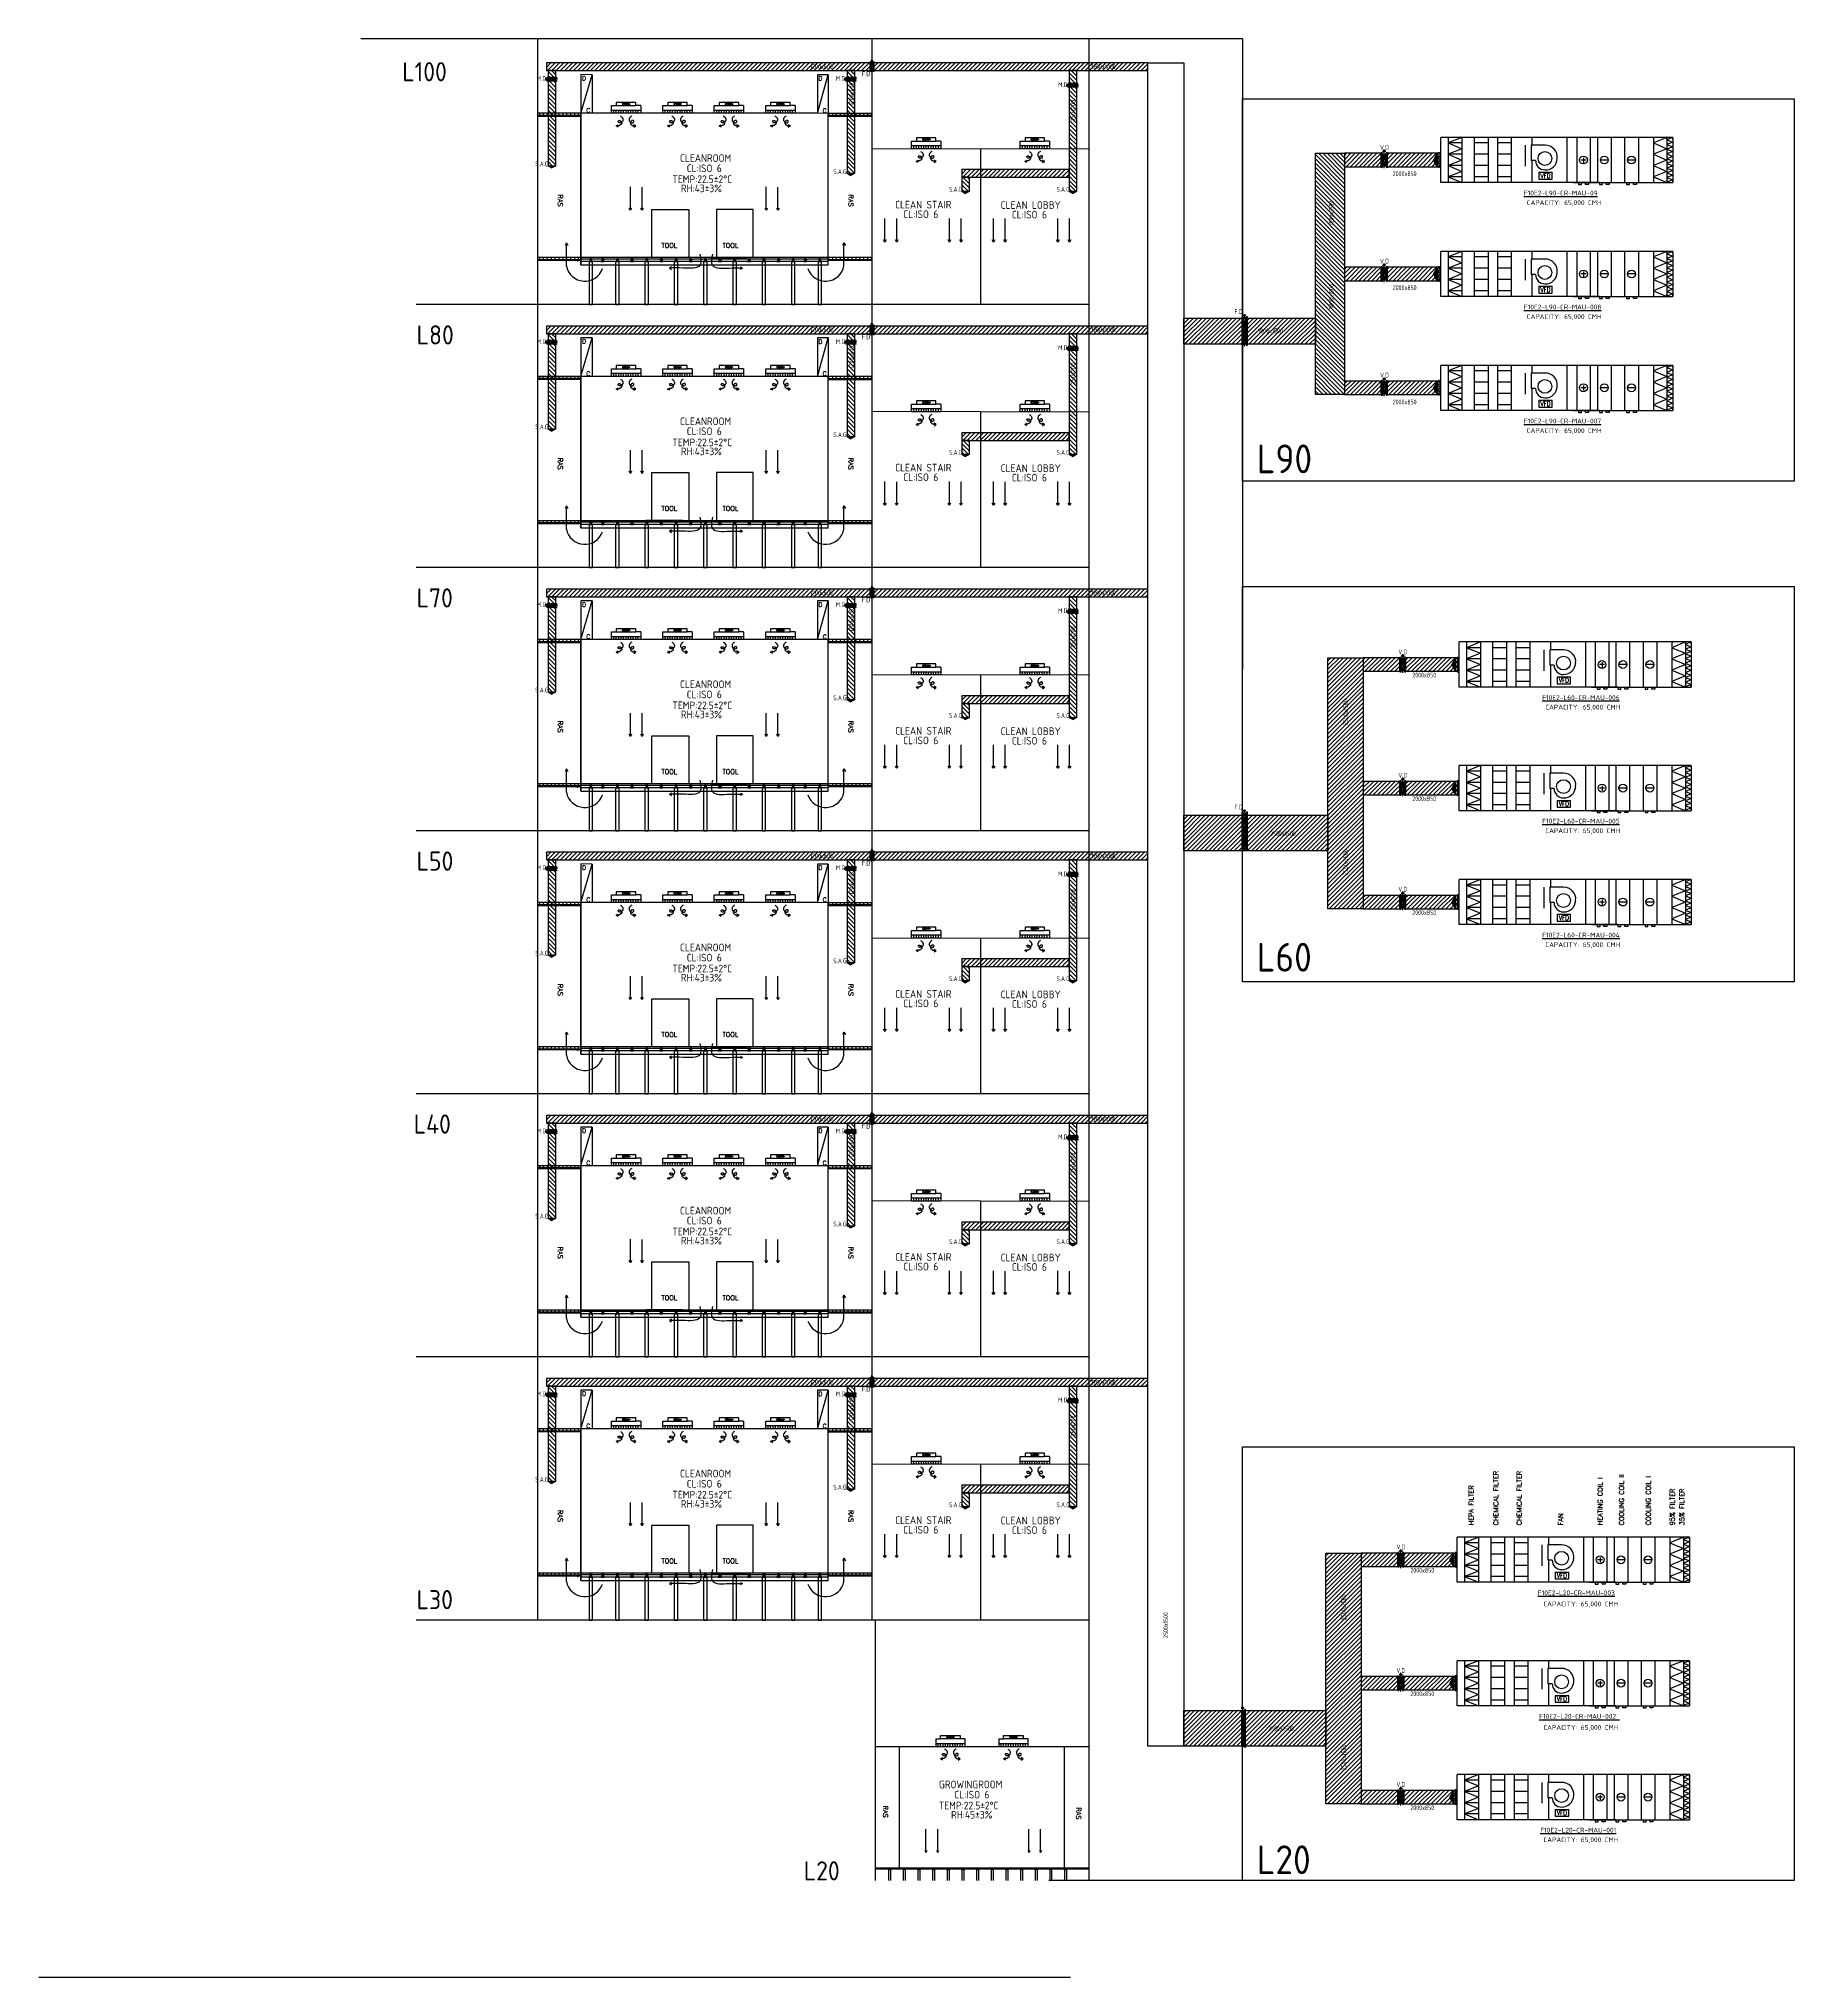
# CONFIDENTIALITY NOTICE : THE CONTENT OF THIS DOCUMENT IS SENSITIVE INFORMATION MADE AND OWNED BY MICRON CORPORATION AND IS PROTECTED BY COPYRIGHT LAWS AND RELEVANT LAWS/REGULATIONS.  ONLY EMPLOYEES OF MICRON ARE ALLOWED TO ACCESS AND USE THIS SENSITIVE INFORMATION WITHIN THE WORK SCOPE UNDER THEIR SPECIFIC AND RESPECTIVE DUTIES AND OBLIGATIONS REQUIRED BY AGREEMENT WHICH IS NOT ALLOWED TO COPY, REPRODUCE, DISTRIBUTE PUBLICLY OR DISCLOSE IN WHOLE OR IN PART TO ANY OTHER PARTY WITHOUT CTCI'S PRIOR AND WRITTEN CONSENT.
# Model space of a CAD drawing. Header units: millimetres. Extents: x 108 to 3316, y 96 to 2090.
# Drawn here: x 113 to 1029, y 1078 to 2090 of the extents above; entities that cross this region are included whole.
import ezdxf
from ezdxf.enums import TextEntityAlignment as Align

# ---------------------------------------------------------------- set-up
doc = ezdxf.new("R2010")
doc.units = ezdxf.units.MM
doc.linetypes.add('CENTER', pattern=[2, 1.25, -0.25, 0.25, -0.25])
for name, color, linetype in [('A-DETL-01', 1, 'Continuous'), ('DETL-TXT', 4, 'Continuous'), ('M-CEQPM-MAU', 22, 'Continuous'), ('M-CMDUCT-LINE', 15, 'Continuous'), ('M-CMDUCT-TEXT', 3, 'Continuous'), ('M-EQPM-TXT', 4, 'Continuous'), ('M-FM-LINE3', 3, 'Continuous'), ('M-HVAC-CMDUCT', 150, 'Continuous'), ('M-HVAC-DAPR', 2, 'Continuous'), ('U-EX-TXT', 4, 'Continuous')]:
    doc.layers.add(name, color=color, linetype=linetype)
doc.styles.add('AA-TXT', font='isocp.shx', dxfattribs={"bigfont": 'chineset.shx'})
doc.styles.add('STDTEXT', font='simplex.shx', dxfattribs={"bigfont": 'china.shx'})

msp = doc.modelspace()

# ---------------------------------------------------------------- hatches: boundary and pattern name
at = {"layer": 'M-CEQPM-MAU'}
h = msp.add_hatch(dxfattribs=at)
h.set_pattern_fill('AR-B88', color=252, scale=0.01)
h.set_pattern_definition([(360, (-40214.021, -82694.5557), (1e-15, 2.032), []), (90, (-40214.021, -82694.5557), (-1.016, 2.032), [2.032, -2.032])])
h.paths.add_polyline_path([(373, 2051), (395.7, 2051), (395.7, 2049.4), (373, 2049.4)])
h = msp.add_hatch(dxfattribs=at)
h.set_pattern_fill('AR-B88', color=252, scale=0.01)
h.set_pattern_definition([(360, (-40365.8733, -82694.6081), (1e-15, 2.032), []), (90, (-40365.8733, -82694.6081), (-1.016, 2.032), [2.032, -2.032])])
h.paths.add_polyline_path([(524.8, 2050.9), (547.6, 2050.9), (547.6, 2049.3), (524.8, 2049.3)])
h = msp.add_hatch(dxfattribs=at)
h.set_pattern_fill('AR-B88', color=252, scale=0.01)
h.set_pattern_definition([(360, (-40214.021, -82769.8502), (1e-15, 2.032), []), (90, (-40214.021, -82769.8502), (-1.016, 2.032), [2.032, -2.032])])
h.paths.add_polyline_path([(373, 1975.7), (395.7, 1975.7), (395.7, 1974.1), (373, 1974.1)])
h = msp.add_hatch(dxfattribs=at)
h.set_pattern_fill('AR-B88', color=252, scale=0.01)
h.set_pattern_definition([(360, (-40365.8733, -82769.836), (1e-15, 2.032), []), (90, (-40365.8733, -82769.836), (-1.016, 2.032), [2.032, -2.032])])
h.paths.add_polyline_path([(524.8, 1975.7), (547.6, 1975.7), (547.6, 1974.1), (524.8, 1974.1)])
h = msp.add_hatch(dxfattribs=at)
h.set_pattern_fill('AR-B88', color=252, scale=0.01)
h.set_pattern_definition([(360, (-40214.021, -82831.9161), (1e-15, 2.032), []), (90, (-40214.021, -82831.9161), (-1.016, 2.032), [2.032, -2.032])])
h.paths.add_polyline_path([(373, 1913.6), (395.7, 1913.6), (395.7, 1912), (373, 1912)])
h = msp.add_hatch(dxfattribs=at)
h.set_pattern_fill('AR-B88', color=252, scale=0.01)
h.set_pattern_definition([(360, (-40365.8733, -82831.9685), (1e-15, 2.032), []), (90, (-40365.8733, -82831.9685), (-1.016, 2.032), [2.032, -2.032])])
h.paths.add_polyline_path([(524.8, 1913.5), (547.6, 1913.5), (547.6, 1911.9), (524.8, 1911.9)])
h = msp.add_hatch(dxfattribs=at)
h.set_pattern_fill('AR-B88', color=252, scale=0.01)
h.set_pattern_definition([(360, (-40214.021, -82907.2106), (1e-15, 2.032), []), (90, (-40214.021, -82907.2106), (-1.016, 2.032), [2.032, -2.032])])
h.paths.add_polyline_path([(373, 1838.3), (395.7, 1838.3), (395.7, 1836.7), (373, 1836.7)])
h = msp.add_hatch(dxfattribs=at)
h.set_pattern_fill('AR-B88', color=252, scale=0.01)
h.set_pattern_definition([(360, (-40365.8733, -82907.1964), (1e-15, 2.032), []), (90, (-40365.8733, -82907.1964), (-1.016, 2.032), [2.032, -2.032])])
h.paths.add_polyline_path([(524.8, 1838.3), (547.6, 1838.3), (547.6, 1836.7), (524.8, 1836.7)])
h = msp.add_hatch(dxfattribs=at)
h.set_pattern_fill('AR-B88', color=252, scale=0.01)
h.set_pattern_definition([(360, (-40214.021, -82969.2765), (1e-15, 2.032), []), (90, (-40214.021, -82969.2765), (-1.016, 2.032), [2.032, -2.032])])
h.paths.add_polyline_path([(373, 1776.2), (395.7, 1776.2), (395.7, 1774.6), (373, 1774.6)])
h = msp.add_hatch(dxfattribs=at)
h.set_pattern_fill('AR-B88', color=252, scale=0.01)
h.set_pattern_definition([(360, (-40365.8733, -82969.329), (1e-15, 2.032), []), (90, (-40365.8733, -82969.3289), (-1.016, 2.032), [2.032, -2.032])])
h.paths.add_polyline_path([(524.8, 1776.2), (547.6, 1776.2), (547.6, 1774.6), (524.8, 1774.6)])
h = msp.add_hatch(dxfattribs=at)
h.set_pattern_fill('AR-B88', color=252, scale=0.01)
h.set_pattern_definition([(360, (-40214.021, -83044.571), (1e-15, 2.032), []), (90, (-40214.021, -83044.571), (-1.016, 2.032), [2.032, -2.032])])
h.paths.add_polyline_path([(373, 1700.9), (395.7, 1700.9), (395.7, 1699.3), (373, 1699.3)])
h = msp.add_hatch(dxfattribs=at)
h.set_pattern_fill('AR-B88', color=252, scale=0.01)
h.set_pattern_definition([(360, (-40365.8733, -83044.5568), (1e-15, 2.032), []), (90, (-40365.8733, -83044.5568), (-1.016, 2.032), [2.032, -2.032])])
h.paths.add_polyline_path([(524.8, 1701), (547.6, 1701), (547.6, 1699.4), (524.8, 1699.4)])
h = msp.add_hatch(dxfattribs=at)
h.set_pattern_fill('AR-B88', color=252, scale=0.01)
h.set_pattern_definition([(360, (-40214.021, -83106.637), (1e-15, 2.032), []), (90, (-40214.021, -83106.6369), (-1.016, 2.032), [2.032, -2.032])])
h.paths.add_polyline_path([(373, 1638.9), (395.7, 1638.9), (395.7, 1637.3), (373, 1637.3)])
h = msp.add_hatch(dxfattribs=at)
h.set_pattern_fill('AR-B88', color=252, scale=0.01)
h.set_pattern_definition([(360, (-40365.8733, -83106.6893), (1e-15, 2.032), []), (90, (-40365.8733, -83106.6893), (-1.016, 2.032), [2.032, -2.032])])
h.paths.add_polyline_path([(524.8, 1638.8), (547.6, 1638.8), (547.6, 1637.2), (524.8, 1637.2)])
h = msp.add_hatch(dxfattribs=at)
h.set_pattern_fill('AR-B88', color=252, scale=0.01)
h.set_pattern_definition([(360, (-40214.021, -83181.9314), (1e-15, 2.032), []), (90, (-40214.021, -83181.9314), (-1.016, 2.032), [2.032, -2.032])])
h.paths.add_polyline_path([(373, 1563.6), (395.7, 1563.6), (395.7, 1562), (373, 1562)])
h = msp.add_hatch(dxfattribs=at)
h.set_pattern_fill('AR-B88', color=252, scale=0.01)
h.set_pattern_definition([(360, (-40365.8733, -83181.9172), (1e-15, 2.032), []), (90, (-40365.8733, -83181.9172), (-1.016, 2.032), [2.032, -2.032])])
h.paths.add_polyline_path([(524.8, 1563.6), (547.6, 1563.6), (547.6, 1562), (524.8, 1562)])
h = msp.add_hatch(dxfattribs=at)
h.set_pattern_fill('AR-B88', color=252, scale=0.01)
h.set_pattern_definition([(360, (-40214.021, -83243.9973), (1e-15, 2.032), []), (90, (-40214.021, -83243.9973), (-1.016, 2.032), [2.032, -2.032])])
h.paths.add_polyline_path([(373, 1501.5), (395.7, 1501.5), (395.7, 1499.9), (373, 1499.9)])
h = msp.add_hatch(dxfattribs=at)
h.set_pattern_fill('AR-B88', color=252, scale=0.01)
h.set_pattern_definition([(360, (-40365.8733, -83244.0497), (1e-15, 2.032), []), (90, (-40365.8733, -83244.0497), (-1.016, 2.032), [2.032, -2.032])])
h.paths.add_polyline_path([(524.8, 1501.5), (547.6, 1501.5), (547.6, 1499.9), (524.8, 1499.9)])
h = msp.add_hatch(dxfattribs=at)
h.set_pattern_fill('AR-B88', color=252, scale=0.01)
h.set_pattern_definition([(360, (-40214.021, -83319.2918), (1e-15, 2.032), []), (90, (-40214.021, -83319.2918), (-1.016, 2.032), [2.032, -2.032])])
h.paths.add_polyline_path([(373, 1426.2), (395.7, 1426.2), (395.7, 1424.6), (373, 1424.6)])
h = msp.add_hatch(dxfattribs=at)
h.set_pattern_fill('AR-B88', color=252, scale=0.01)
h.set_pattern_definition([(360, (-40365.8733, -83319.2776), (1e-15, 2.032), []), (90, (-40365.8733, -83319.2776), (-1.016, 2.032), [2.032, -2.032])])
h.paths.add_polyline_path([(524.8, 1426.2), (547.6, 1426.2), (547.6, 1424.6), (524.8, 1424.6)])
h = msp.add_hatch(dxfattribs=at)
h.set_pattern_fill('AR-B88', color=252, scale=0.01)
h.set_pattern_definition([(360, (-40214.021, -83381.3577), (1e-15, 2.032), []), (90, (-40214.021, -83381.3577), (-1.016, 2.032), [2.032, -2.032])])
h.paths.add_polyline_path([(373, 1364.2), (395.7, 1364.2), (395.7, 1362.6), (373, 1362.6)])
h = msp.add_hatch(dxfattribs=at)
h.set_pattern_fill('AR-B88', color=252, scale=0.01)
h.set_pattern_definition([(360, (-40365.8733, -83381.4101), (1e-15, 2.032), []), (90, (-40365.8733, -83381.4101), (-1.016, 2.032), [2.032, -2.032])])
h.paths.add_polyline_path([(524.8, 1364.1), (547.6, 1364.1), (547.6, 1362.5), (524.8, 1362.5)])
h = msp.add_hatch(dxfattribs=at)
h.set_pattern_fill('AR-B88', color=252, scale=0.01)
h.set_pattern_definition([(360, (-40214.021, -83456.6522), (1e-15, 2.032), []), (90, (-40214.021, -83456.6522), (-1.016, 2.032), [2.032, -2.032])])
h.paths.add_polyline_path([(373, 1288.9), (395.7, 1288.9), (395.7, 1287.3), (373, 1287.3)])
h = msp.add_hatch(dxfattribs=at)
h.set_pattern_fill('AR-B88', color=252, scale=0.01)
h.set_pattern_definition([(360, (-40365.8733, -83456.638), (1e-15, 2.032), []), (90, (-40365.8733, -83456.638), (-1.016, 2.032), [2.032, -2.032])])
h.paths.add_polyline_path([(524.8, 1288.9), (547.6, 1288.9), (547.6, 1287.3), (524.8, 1287.3)])
at = {"layer": 'M-CMDUCT-LINE'}
h = msp.add_hatch(dxfattribs=at)
h.set_pattern_fill('ANSI31', color=256, scale=0.5, style=0)
h.set_pattern_definition([(45, (1261.0104, 1900.839), (-1.122532, 1.122532), [])])
h.paths.add_polyline_path([(691.6, 2077.3), (377.7, 2077.3), (377.7, 2073.3), (691.6, 2073.3)])
h = msp.add_hatch(dxfattribs=at)
h.set_pattern_fill('ANSI31', color=256, scale=0.5, angle=-90, style=0)
h.set_pattern_definition([(315, (516.7133, 1196.0552), (1.122532, 1.122532), [])])
h.paths.add_polyline_path([(378.5, 2073.3), (378.5, 2023.6), (382.5, 2023.6), (382.5, 2073.3)])
h = msp.add_hatch(dxfattribs=at)
h.set_pattern_fill('ANSI31', color=256, scale=0.5, angle=-90, style=0)
h.set_pattern_definition([(315, (360.6241, 1220.8784), (1.122532, 1.122532), [])])
h.paths.add_polyline_path([(534.6, 2073.3), (534.6, 2019.7), (538.6, 2019.7), (538.6, 2073.3)])
h = msp.add_hatch(dxfattribs=at)
h.set_pattern_fill('ANSI31', color=256, scale=0.5, angle=-90, style=0)
h.set_pattern_definition([(315, (244.6091, 1220.8784), (1.122532, 1.122532), [])])
h.paths.add_polyline_path([(650.6, 2073.3), (650.6, 2010.4), (654.6, 2010.4), (654.6, 2073.3)])
h = msp.add_hatch(dxfattribs=at)
h.set_pattern_fill('ANSI31', color=256, scale=0.5, angle=-90, style=0)
h.set_pattern_definition([(315, (614.8865, 1228.2428), (1.122532, 1.122532), [])])
h.paths.add_polyline_path([(794.3, 2030.1), (794.3, 1904.2), (779.1, 1904.2), (779.1, 2030.1)])
h = msp.add_hatch(dxfattribs=at)
h.set_pattern_fill('ANSI31', color=256, scale=0.5, style=0)
h.set_pattern_definition([(45, (1491.531, 1850.6684), (-1.122532, 1.122532), [])])
h.paths.add_polyline_path([(813.5, 2030.1), (794.3, 2030.1), (794.3, 2023.1), (813.5, 2023.1)])
h = msp.add_hatch(dxfattribs=at)
h.set_pattern_fill('ANSI31', color=256, scale=0.5, style=0)
h.set_pattern_definition([(45, (1513.7916, 1850.6684), (-1.122532, 1.122532), [])])
h.paths.add_polyline_path([(842.7, 2030.1), (816.6, 2030.1), (816.6, 2023.1), (842.7, 2023.1)])
h = msp.add_hatch(dxfattribs=at)
h.set_pattern_fill('ANSI31', color=256, scale=0.5, style=0)
h.set_pattern_definition([(45, (1273.4746, 1845.1274), (-1.122532, 1.122532), [])])
h.paths.add_polyline_path([(650.6, 2021.6), (594.5, 2021.6), (594.5, 2017.6), (650.6, 2017.6)])
h = msp.add_hatch(dxfattribs=at)
h.set_pattern_fill('ANSI31', color=256, scale=0.5, angle=-90, style=0)
h.set_pattern_definition([(315, (300.7247, 1220.8784), (1.122532, 1.122532), [])])
h.paths.add_polyline_path([(594.5, 2017.6), (594.5, 2010.4), (598.5, 2010.4), (598.5, 2017.6)])
h = msp.add_hatch(dxfattribs=at)
h.set_pattern_fill('ANSI31', color=256, scale=0.5, style=0)
h.set_pattern_definition([(45, (1491.531, 1791.1853), (-1.122532, 1.122532), [])])
h.paths.add_polyline_path([(813.5, 1970.6), (794.3, 1970.6), (794.3, 1963.6), (813.5, 1963.6)])
h = msp.add_hatch(dxfattribs=at)
h.set_pattern_fill('ANSI31', color=256, scale=0.5, style=0)
h.set_pattern_definition([(45, (1513.7916, 1791.1853), (-1.122532, 1.122532), [])])
h.paths.add_polyline_path([(842.7, 1970.6), (816.6, 1970.6), (816.6, 1963.6), (842.7, 1963.6)])
h = msp.add_hatch(dxfattribs=at)
h.set_pattern_fill('ANSI31', color=256, scale=0.5, style=0)
h.set_pattern_definition([(45, (1478.9566, 1757.9534), (-1.122532, 1.122532), [])])
h.paths.add_polyline_path([(710.4, 1944.1), (779.1, 1944.1), (779.1, 1930.4), (710.4, 1930.4)])
h = msp.add_hatch(dxfattribs=at)
h.set_pattern_fill('ANSI31', color=256, scale=0.5, style=0)
h.set_pattern_definition([(45, (1261.0104, 1763.4786), (-1.122532, 1.122532), [])])
h.paths.add_polyline_path([(691.6, 1939.9), (377.7, 1939.9), (377.7, 1935.9), (691.6, 1935.9)])
h = msp.add_hatch(dxfattribs=at)
h.set_pattern_fill('ANSI31', color=256, scale=0.5, angle=-90, style=0)
h.set_pattern_definition([(315, (516.7133, 1058.6948), (1.122532, 1.122532), [])])
h.paths.add_polyline_path([(378.5, 1935.9), (378.5, 1886.3), (382.5, 1886.3), (382.5, 1935.9)])
h = msp.add_hatch(dxfattribs=at)
h.set_pattern_fill('ANSI31', color=256, scale=0.5, angle=-90, style=0)
h.set_pattern_definition([(315, (360.6241, 1083.518), (1.122532, 1.122532), [])])
h.paths.add_polyline_path([(534.6, 1935.9), (534.6, 1882.3), (538.6, 1882.3), (538.6, 1935.9)])
h = msp.add_hatch(dxfattribs=at)
h.set_pattern_fill('ANSI31', color=256, scale=0.5, angle=-90, style=0)
h.set_pattern_definition([(315, (244.6091, 1083.518), (1.122532, 1.122532), [])])
h.paths.add_polyline_path([(650.6, 1935.9), (650.6, 1873), (654.6, 1873), (654.6, 1935.9)])
h = msp.add_hatch(dxfattribs=at)
h.set_pattern_fill('ANSI31', color=256, scale=0.5, style=0)
h.set_pattern_definition([(45, (1491.531, 1731.7022), (-1.122532, 1.122532), [])])
h.paths.add_polyline_path([(813.5, 1911.2), (794.3, 1911.2), (794.3, 1904.2), (813.5, 1904.2)])
h = msp.add_hatch(dxfattribs=at)
h.set_pattern_fill('ANSI31', color=256, scale=0.5, style=0)
h.set_pattern_definition([(45, (1513.7916, 1731.7022), (-1.122532, 1.122532), [])])
h.paths.add_polyline_path([(842.7, 1911.2), (816.6, 1911.2), (816.6, 1904.2), (842.7, 1904.2)])
h = msp.add_hatch(dxfattribs=at)
h.set_pattern_fill('ANSI31', color=256, scale=0.5, style=0)
h.set_pattern_definition([(45, (1273.4746, 1707.767), (-1.122532, 1.122532), [])])
h.paths.add_polyline_path([(650.6, 1884.2), (594.5, 1884.2), (594.5, 1880.2), (650.6, 1880.2)])
h = msp.add_hatch(dxfattribs=at)
h.set_pattern_fill('ANSI31', color=256, scale=0.5, angle=-90, style=0)
h.set_pattern_definition([(315, (300.7247, 1083.518), (1.122532, 1.122532), [])])
h.paths.add_polyline_path([(594.5, 1880.2), (594.5, 1873), (598.5, 1873), (598.5, 1880.2)])
h = msp.add_hatch(dxfattribs=at)
h.set_pattern_fill('ANSI31', color=256, scale=0.5, style=0)
h.set_pattern_definition([(45, (1261.0104, 1626.1182), (-1.122532, 1.122532), [])])
h.paths.add_polyline_path([(691.6, 1802.6), (377.7, 1802.6), (377.7, 1798.6), (691.6, 1798.6)])
h = msp.add_hatch(dxfattribs=at)
h.set_pattern_fill('ANSI31', color=256, scale=0.5, angle=-90, style=0)
h.set_pattern_definition([(315, (516.7133, 921.3344), (1.122532, 1.122532), [])])
h.paths.add_polyline_path([(378.5, 1798.6), (378.5, 1748.9), (382.5, 1748.9), (382.5, 1798.6)])
h = msp.add_hatch(dxfattribs=at)
h.set_pattern_fill('ANSI31', color=256, scale=0.5, angle=-90, style=0)
h.set_pattern_definition([(315, (360.6241, 946.1576), (1.122532, 1.122532), [])])
h.paths.add_polyline_path([(534.6, 1798.6), (534.6, 1744.9), (538.6, 1744.9), (538.6, 1798.6)])
h = msp.add_hatch(dxfattribs=at)
h.set_pattern_fill('ANSI31', color=256, scale=0.5, angle=-90, style=0)
h.set_pattern_definition([(315, (244.6091, 946.1576), (1.122532, 1.122532), [])])
h.paths.add_polyline_path([(650.6, 1798.6), (650.6, 1735.6), (654.6, 1735.6), (654.6, 1798.6)])
h = msp.add_hatch(dxfattribs=at)
h.set_pattern_fill('ANSI31', color=256, scale=0.5, style=0)
h.set_pattern_definition([(45, (-40269.2924, -80693.1604), (-1.122532015, 1.122532015), [])])
h.paths.add_polyline_path([(804, 1766.7), (804, 1635.7), (785.6, 1635.7), (785.6, 1766.7)])
h = msp.add_hatch(dxfattribs=at)
h.set_pattern_fill('ANSI31', color=256, scale=0.5, style=0)
h.set_pattern_definition([(45, (1501.1794, 1587.2283), (-1.122532, 1.122532), [])])
h.paths.add_polyline_path([(823.1, 1766.7), (804, 1766.7), (804, 1759.7), (823.1, 1759.7)])
h = msp.add_hatch(dxfattribs=at)
h.set_pattern_fill('ANSI31', color=256, scale=0.5, style=0)
h.set_pattern_definition([(45, (1523.44, 1587.2283), (-1.122532, 1.122532), [])])
h.paths.add_polyline_path([(852.3, 1766.7), (826.2, 1766.7), (826.2, 1759.7), (852.3, 1759.7)])
h = msp.add_hatch(dxfattribs=at)
h.set_pattern_fill('ANSI31', color=256, scale=0.5, style=0)
h.set_pattern_definition([(45, (1273.4746, 1570.4066), (-1.122532, 1.122532), [])])
h.paths.add_polyline_path([(650.6, 1746.9), (594.5, 1746.9), (594.5, 1742.9), (650.6, 1742.9)])
h = msp.add_hatch(dxfattribs=at)
h.set_pattern_fill('ANSI31', color=256, scale=0.5, angle=-90, style=0)
h.set_pattern_definition([(315, (300.7247, 946.1576), (1.122532, 1.122532), [])])
h.paths.add_polyline_path([(594.5, 1742.9), (594.5, 1735.6), (598.5, 1735.6), (598.5, 1742.9)])
h = msp.add_hatch(dxfattribs=at)
h.set_pattern_fill('ANSI31', color=256, scale=0.5, style=0)
h.set_pattern_definition([(45, (1501.1794, 1522.772), (-1.122532, 1.122532), [])])
h.paths.add_polyline_path([(823.1, 1702.2), (804, 1702.2), (804, 1695.2), (823.1, 1695.2)])
h = msp.add_hatch(dxfattribs=at)
h.set_pattern_fill('ANSI31', color=256, scale=0.5, style=0)
h.set_pattern_definition([(45, (1523.44, 1522.772), (-1.122532, 1.122532), [])])
h.paths.add_polyline_path([(852.3, 1702.2), (826.2, 1702.2), (826.2, 1695.2), (852.3, 1695.2)])
h = msp.add_hatch(dxfattribs=at)
h.set_pattern_fill('ANSI31', color=256, scale=0.5, style=0)
h.set_pattern_definition([(45, (1500.3599, 1493.401), (-1.122532, 1.122532), [])])
h.paths.add_polyline_path([(710.4, 1684.5), (785.6, 1684.5), (785.6, 1665.9), (710.4, 1665.9)])
h = msp.add_hatch(dxfattribs=at)
h.set_pattern_fill('ANSI31', color=256, scale=0.5, style=0)
h.set_pattern_definition([(45, (1261.0104, 1488.7578), (-1.122532, 1.122532), [])])
h.paths.add_polyline_path([(691.6, 1665.2), (377.7, 1665.2), (377.7, 1661.2), (691.6, 1661.2)])
h = msp.add_hatch(dxfattribs=at)
h.set_pattern_fill('ANSI31', color=256, scale=0.5, angle=-90, style=0)
h.set_pattern_definition([(315, (516.7133, 783.974), (1.122532, 1.122532), [])])
h.paths.add_polyline_path([(378.5, 1661.2), (378.5, 1611.6), (382.5, 1611.6), (382.5, 1661.2)])
h = msp.add_hatch(dxfattribs=at)
h.set_pattern_fill('ANSI31', color=256, scale=0.5, angle=-90, style=0)
h.set_pattern_definition([(315, (360.6241, 808.7972), (1.122532, 1.122532), [])])
h.paths.add_polyline_path([(534.6, 1661.2), (534.6, 1607.6), (538.6, 1607.6), (538.6, 1661.2)])
h = msp.add_hatch(dxfattribs=at)
h.set_pattern_fill('ANSI31', color=256, scale=0.5, angle=-90, style=0)
h.set_pattern_definition([(315, (244.6091, 808.7972), (1.122532, 1.122532), [])])
h.paths.add_polyline_path([(650.6, 1661.2), (650.6, 1598.3), (654.6, 1598.3), (654.6, 1661.2)])
h = msp.add_hatch(dxfattribs=at)
h.set_pattern_fill('ANSI31', color=256, scale=0.5, style=0)
h.set_pattern_definition([(45, (1501.1794, 1463.2889), (-1.122532, 1.122532), [])])
h.paths.add_polyline_path([(823.1, 1642.7), (804, 1642.7), (804, 1635.7), (823.1, 1635.7)])
h = msp.add_hatch(dxfattribs=at)
h.set_pattern_fill('ANSI31', color=256, scale=0.5, style=0)
h.set_pattern_definition([(45, (1523.44, 1463.2889), (-1.122532, 1.122532), [])])
h.paths.add_polyline_path([(852.3, 1642.7), (826.2, 1642.7), (826.2, 1635.7), (852.3, 1635.7)])
h = msp.add_hatch(dxfattribs=at)
h.set_pattern_fill('ANSI31', color=256, scale=0.5, style=0)
h.set_pattern_definition([(45, (1273.4746, 1433.0462), (-1.122532, 1.122532), [])])
h.paths.add_polyline_path([(650.6, 1609.5), (594.5, 1609.5), (594.5, 1605.5), (650.6, 1605.5)])
h = msp.add_hatch(dxfattribs=at)
h.set_pattern_fill('ANSI31', color=256, scale=0.5, angle=-90, style=0)
h.set_pattern_definition([(315, (300.7247, 808.7972), (1.122532, 1.122532), [])])
h.paths.add_polyline_path([(594.5, 1605.5), (594.5, 1598.3), (598.5, 1598.3), (598.5, 1605.5)])
h = msp.add_hatch(dxfattribs=at)
h.set_pattern_fill('ANSI31', color=256, scale=0.5, style=0)
h.set_pattern_definition([(45, (1261.0104, 1351.3974), (-1.122532, 1.122532), [])])
h.paths.add_polyline_path([(691.6, 1527.8), (377.7, 1527.8), (377.7, 1523.8), (691.6, 1523.8)])
h = msp.add_hatch(dxfattribs=at)
h.set_pattern_fill('ANSI31', color=256, scale=0.5, angle=-90, style=0)
h.set_pattern_definition([(315, (516.7133, 646.6136), (1.122532, 1.122532), [])])
h.paths.add_polyline_path([(378.5, 1523.8), (378.5, 1474.2), (382.5, 1474.2), (382.5, 1523.8)])
h = msp.add_hatch(dxfattribs=at)
h.set_pattern_fill('ANSI31', color=256, scale=0.5, angle=-90, style=0)
h.set_pattern_definition([(315, (360.6241, 671.4368), (1.122532, 1.122532), [])])
h.paths.add_polyline_path([(534.6, 1523.8), (534.6, 1470.2), (538.6, 1470.2), (538.6, 1523.8)])
h = msp.add_hatch(dxfattribs=at)
h.set_pattern_fill('ANSI31', color=256, scale=0.5, angle=-90, style=0)
h.set_pattern_definition([(315, (244.6091, 671.4368), (1.122532, 1.122532), [])])
h.paths.add_polyline_path([(650.6, 1523.8), (650.6, 1460.9), (654.6, 1460.9), (654.6, 1523.8)])
h = msp.add_hatch(dxfattribs=at)
h.set_pattern_fill('ANSI31', color=256, scale=0.5, style=0)
h.set_pattern_definition([(45, (1273.4746, 1295.6858), (-1.122532, 1.122532), [])])
h.paths.add_polyline_path([(650.6, 1472.1), (594.5, 1472.1), (594.5, 1468.1), (650.6, 1468.1)])
h = msp.add_hatch(dxfattribs=at)
h.set_pattern_fill('ANSI31', color=256, scale=0.5, angle=-90, style=0)
h.set_pattern_definition([(315, (300.7247, 671.4368), (1.122532, 1.122532), [])])
h.paths.add_polyline_path([(594.5, 1468.1), (594.5, 1460.9), (598.5, 1460.9), (598.5, 1468.1)])
h = msp.add_hatch(dxfattribs=at)
h.set_pattern_fill('ANSI31', color=256, scale=0.5, style=0)
h.set_pattern_definition([(45, (1261.0104, 1214.037), (-1.122532, 1.122532), [])])
h.paths.add_polyline_path([(691.6, 1390.5), (377.7, 1390.5), (377.7, 1386.5), (691.6, 1386.5)])
h = msp.add_hatch(dxfattribs=at)
h.set_pattern_fill('ANSI31', color=256, scale=0.5, angle=-90, style=0)
h.set_pattern_definition([(315, (516.7133, 509.2532), (1.122532, 1.122532), [])])
h.paths.add_polyline_path([(378.5, 1386.5), (378.5, 1336.8), (382.5, 1336.8), (382.5, 1386.5)])
h = msp.add_hatch(dxfattribs=at)
h.set_pattern_fill('ANSI31', color=256, scale=0.5, angle=-90, style=0)
h.set_pattern_definition([(315, (360.6241, 534.0764), (1.122532, 1.122532), [])])
h.paths.add_polyline_path([(534.6, 1386.5), (534.6, 1332.9), (538.6, 1332.9), (538.6, 1386.5)])
h = msp.add_hatch(dxfattribs=at)
h.set_pattern_fill('ANSI31', color=256, scale=0.5, angle=-90, style=0)
h.set_pattern_definition([(315, (244.6091, 534.0764), (1.122532, 1.122532), [])])
h.paths.add_polyline_path([(650.6, 1386.5), (650.6, 1323.6), (654.6, 1323.6), (654.6, 1386.5)])
h = msp.add_hatch(dxfattribs=at)
h.set_pattern_fill('ANSI31', color=256, scale=0.5, style=0)
h.set_pattern_definition([(45, (1273.4746, 1158.3254), (-1.122532, 1.122532), [])])
h.paths.add_polyline_path([(650.6, 1334.8), (594.5, 1334.8), (594.5, 1330.8), (650.6, 1330.8)])
h = msp.add_hatch(dxfattribs=at)
h.set_pattern_fill('ANSI31', color=256, scale=0.5, angle=-90, style=0)
h.set_pattern_definition([(315, (300.7247, 534.0764), (1.122532, 1.122532), [])])
h.paths.add_polyline_path([(594.5, 1330.8), (594.5, 1323.6), (598.5, 1323.6), (598.5, 1330.8)])
h = msp.add_hatch(dxfattribs=at)
h.set_pattern_fill('ANSI31', color=256, scale=0.5, style=0)
h.set_pattern_definition([(45, (-40270.2905, -81160.5117), (-1.122532015, 1.122532015), [])])
h.paths.add_polyline_path([(803, 1299.3), (803, 1168.4), (784.6, 1168.4), (784.6, 1299.3)])
h = msp.add_hatch(dxfattribs=at)
h.set_pattern_fill('ANSI31', color=256, scale=0.5, style=0)
h.set_pattern_definition([(45, (1500.1814, 1119.877), (-1.122532, 1.122532), [])])
h.paths.add_polyline_path([(822.1, 1299.3), (803, 1299.3), (803, 1292.3), (822.1, 1292.3)])
h = msp.add_hatch(dxfattribs=at)
h.set_pattern_fill('ANSI31', color=256, scale=0.5, style=0)
h.set_pattern_definition([(45, (1522.442, 1119.877), (-1.122532, 1.122532), [])])
h.paths.add_polyline_path([(851.3, 1299.3), (825.2, 1299.3), (825.2, 1292.3), (851.3, 1292.3)])
h = msp.add_hatch(dxfattribs=at)
h.set_pattern_fill('ANSI31', color=256, scale=0.5, style=0)
h.set_pattern_definition([(45, (1500.1814, 1055.4207), (-1.122532, 1.122532), [])])
h.paths.add_polyline_path([(822.1, 1234.9), (803, 1234.9), (803, 1227.9), (822.1, 1227.9)])
h = msp.add_hatch(dxfattribs=at)
h.set_pattern_fill('ANSI31', color=256, scale=0.5, style=0)
h.set_pattern_definition([(45, (1522.442, 1055.4207), (-1.122532, 1.122532), [])])
h.paths.add_polyline_path([(851.3, 1234.9), (825.2, 1234.9), (825.2, 1227.9), (851.3, 1227.9)])
h = msp.add_hatch(dxfattribs=at)
h.set_pattern_fill('ANSI31', color=256, scale=0.5, style=0)
h.set_pattern_definition([(45, (1499.3618, 1026.0496), (-1.122532, 1.122532), [])])
h.paths.add_polyline_path([(710.4, 1217.1), (784.6, 1217.1), (784.6, 1198.5), (710.4, 1198.5)])
h = msp.add_hatch(dxfattribs=at)
h.set_pattern_fill('ANSI31', color=256, scale=0.5, style=0)
h.set_pattern_definition([(45, (1500.1814, 995.9376), (-1.122532, 1.122532), [])])
h.paths.add_polyline_path([(822.1, 1175.4), (803, 1175.4), (803, 1168.4), (822.1, 1168.4)])
h = msp.add_hatch(dxfattribs=at)
h.set_pattern_fill('ANSI31', color=256, scale=0.5, style=0)
h.set_pattern_definition([(45, (1522.442, 995.9376), (-1.122532, 1.122532), [])])
h.paths.add_polyline_path([(851.3, 1175.4), (825.2, 1175.4), (825.2, 1168.4), (851.3, 1168.4)])
at = {"layer": 'M-FM-LINE3', "linetype": 'Continuous'}
h = msp.add_hatch(color=256, dxfattribs=at)
edge = h.paths.add_edge_path()
edge.add_arc((547.6, 2078.3), 0.333, 0, 360)
h = msp.add_hatch(color=256, dxfattribs=at)
edge = h.paths.add_edge_path()
edge.add_arc((742.1, 1945.5), 0.472, 0, 360)
h = msp.add_hatch(color=256, dxfattribs=at)
edge = h.paths.add_edge_path()
edge.add_arc((547.6, 1941), 0.333, 0, 360)
h = msp.add_hatch(color=256, dxfattribs=at)
edge = h.paths.add_edge_path()
edge.add_arc((547.6, 1803.6), 0.333, 0, 360)
h = msp.add_hatch(color=256, dxfattribs=at)
edge = h.paths.add_edge_path()
edge.add_arc((742.1, 1686.9), 0.472, 0, 360)
h = msp.add_hatch(color=256, dxfattribs=at)
edge = h.paths.add_edge_path()
edge.add_arc((547.6, 1666.3), 0.333, 0, 360)
h = msp.add_hatch(color=256, dxfattribs=at)
edge = h.paths.add_edge_path()
edge.add_arc((547.6, 1528.9), 0.333, 0, 360)
h = msp.add_hatch(color=256, dxfattribs=at)
edge = h.paths.add_edge_path()
edge.add_arc((547.6, 1391.5), 0.333, 0, 360)
h = msp.add_hatch(color=256, dxfattribs=at)
edge = h.paths.add_edge_path()
edge.add_arc((741.1, 1218.5), 0.472, 0, 360)
at = {"layer": 'M-HVAC-CMDUCT', "ltscale": 0.1}
for points in [[(842.7, 2023.1), (840.7, 2026.6), (842.7, 2030.1)], [(842.7, 1963.6), (840.7, 1967.1), (842.7, 1970.6)], [(842.7, 1904.2), (840.7, 1907.7), (842.7, 1911.2)], [(852.3, 1695.2), (850.3, 1698.7), (852.3, 1702.2)], [(852.3, 1635.7), (850.3, 1639.2), (852.3, 1642.7)], [(851.3, 1292.3), (849.3, 1295.8), (851.3, 1299.3)], [(851.3, 1227.9), (849.3, 1231.4), (851.3, 1234.9)], [(851.3, 1168.4), (849.3, 1171.9), (851.3, 1175.4)]]:
    msp.add_hatch(color=256, dxfattribs=at).paths.add_polyline_path(points)
at = {"layer": 'M-HVAC-CMDUCT'}
for points in [[(842.7, 2023.1), (840.7, 2026.6), (842.7, 2030.1)], [(378.5, 2023.6), (382.5, 2023.6), (380.5, 2022.5)], [(534.6, 2019.7), (538.6, 2019.7), (536.6, 2018.5)], [(594.5, 2010.4), (598.5, 2010.4), (596.5, 2009.2)], [(650.6, 2010.4), (654.6, 2010.4), (652.6, 2009.2)], [(842.7, 1963.6), (840.7, 1967.1), (842.7, 1970.6)], [(842.7, 1904.2), (840.7, 1907.7), (842.7, 1911.2)], [(378.5, 1886.3), (382.5, 1886.3), (380.5, 1885.1)], [(534.6, 1882.3), (538.6, 1882.3), (536.6, 1881.1)], [(594.5, 1873), (598.5, 1873), (596.5, 1871.8)], [(650.6, 1873), (654.6, 1873), (652.6, 1871.8)], [(378.5, 1748.9), (382.5, 1748.9), (380.5, 1747.8)], [(534.6, 1744.9), (538.6, 1744.9), (536.6, 1743.8)], [(594.5, 1735.6), (598.5, 1735.6), (596.5, 1734.5)], [(650.6, 1735.6), (654.6, 1735.6), (652.6, 1734.5)], [(852.3, 1695.2), (850.3, 1698.7), (852.3, 1702.2)], [(852.3, 1635.7), (850.3, 1639.2), (852.3, 1642.7)], [(378.5, 1611.6), (382.5, 1611.6), (380.5, 1610.4)], [(534.6, 1607.6), (538.6, 1607.6), (536.6, 1606.4)], [(594.5, 1598.3), (598.5, 1598.3), (596.5, 1597.1)], [(650.6, 1598.3), (654.6, 1598.3), (652.6, 1597.1)], [(378.5, 1474.2), (382.5, 1474.2), (380.5, 1473)], [(534.6, 1470.2), (538.6, 1470.2), (536.6, 1469.1)], [(594.5, 1460.9), (598.5, 1460.9), (596.5, 1459.8)], [(650.6, 1460.9), (654.6, 1460.9), (652.6, 1459.8)], [(378.5, 1336.8), (382.5, 1336.8), (380.5, 1335.7)], [(534.6, 1332.9), (538.6, 1332.9), (536.6, 1331.7)], [(594.5, 1323.6), (598.5, 1323.6), (596.5, 1322.4)], [(650.6, 1323.6), (654.6, 1323.6), (652.6, 1322.4)], [(851.3, 1292.3), (849.3, 1295.8), (851.3, 1299.3)], [(851.3, 1227.9), (849.3, 1231.4), (851.3, 1234.9)], [(851.3, 1168.4), (849.3, 1171.9), (851.3, 1175.4)]]:
    msp.add_hatch(color=256, dxfattribs=at).paths.add_polyline_path(points)
at = {"layer": 'M-HVAC-CMDUCT', "ltscale": 0.05}
msp.add_hatch(color=3, dxfattribs=at).paths.add_polyline_path([(852.3, 1759.7), (850.3, 1763.2), (852.3, 1766.7)])
msp.add_hatch(color=3, dxfattribs=at).paths.add_polyline_path([(852.3, 1759.7), (850.3, 1763.2), (852.3, 1766.7)])

# ---------------------------------------------------------------- linework, layer by layer
at = {"color": 252}
for points in [[(395.7, 2051), (373, 2051)], [(395.7, 2049.4), (373, 2049.4)], [(547.6, 2050.9), (524.8, 2050.9)], [(547.6, 2049.3), (524.8, 2049.3)], [(395.7, 1975.7), (373, 1975.7)], [(395.7, 1974.1), (373, 1974.1)], [(547.6, 1975.7), (524.8, 1975.7)], [(547.6, 1974.1), (524.8, 1974.1)], [(395.7, 1913.6), (373, 1913.6)], [(547.6, 1913.5), (524.8, 1913.5)], [(395.7, 1912), (373, 1912)], [(547.6, 1911.9), (524.8, 1911.9)], [(395.7, 1838.3), (373, 1838.3)], [(395.7, 1836.7), (373, 1836.7)], [(547.6, 1838.3), (524.8, 1838.3)], [(547.6, 1836.7), (524.8, 1836.7)], [(395.7, 1776.2), (373, 1776.2)], [(395.7, 1774.6), (373, 1774.6)], [(547.6, 1776.2), (524.8, 1776.2)], [(547.6, 1774.6), (524.8, 1774.6)], [(395.7, 1700.9), (373, 1700.9)], [(547.6, 1701), (524.8, 1701)], [(395.7, 1699.3), (373, 1699.3)], [(547.6, 1699.4), (524.8, 1699.4)], [(395.7, 1638.9), (373, 1638.9)], [(395.7, 1637.3), (373, 1637.3)], [(547.6, 1638.8), (524.8, 1638.8)], [(547.6, 1637.2), (524.8, 1637.2)], [(395.7, 1563.6), (373, 1563.6)], [(395.7, 1562), (373, 1562)], [(547.6, 1563.6), (524.8, 1563.6)], [(547.6, 1562), (524.8, 1562)], [(395.7, 1501.5), (373, 1501.5)], [(395.7, 1499.9), (373, 1499.9)], [(547.6, 1501.5), (524.8, 1501.5)], [(547.6, 1499.9), (524.8, 1499.9)], [(395.7, 1426.2), (373, 1426.2)], [(395.7, 1424.6), (373, 1424.6)], [(547.6, 1426.2), (524.8, 1426.2)], [(547.6, 1424.6), (524.8, 1424.6)], [(395.7, 1364.2), (373, 1364.2)], [(395.7, 1362.6), (373, 1362.6)], [(547.6, 1364.1), (524.8, 1364.1)], [(547.6, 1362.5), (524.8, 1362.5)], [(395.7, 1288.9), (373, 1288.9)], [(395.7, 1287.3), (373, 1287.3)], [(547.6, 1288.9), (524.8, 1288.9)], [(547.6, 1287.3), (524.8, 1287.3)]]:
    msp.add_lwpolyline(points, dxfattribs=at)
at = {"layer": 'A-DETL-01', "color": 252, "linetype": 'Continuous'}
for p, q in [((373, 2089.9), (373, 1951.1)), ((547.6, 2089.9), (547.6, 1951.1)), ((395.7, 2051), (395.7, 1971.8)), ((604.2, 2032.5), (604.2, 1951.1)), ((373, 1951.1), (373, 1813.8)), ((547.6, 1951.1), (547.6, 1813.8)), ((395.7, 1913.6), (395.7, 1834.5)), ((604.2, 1895.2), (604.2, 1813.8)), ((373, 1813.8), (373, 1676.4)), ((547.6, 1813.8), (547.6, 1676.4)), ((395.7, 1776.2), (395.7, 1697.1)), ((604.2, 1757.8), (604.2, 1676.4)), ((373, 1676.4), (373, 1539.1)), ((547.6, 1676.4), (547.6, 1539.1)), ((395.7, 1638.9), (395.7, 1559.8)), ((604.2, 1620.4), (604.2, 1539.1)), ((373, 1539.1), (373, 1401.7)), ((547.6, 1539.1), (547.6, 1401.7)), ((395.7, 1501.5), (395.7, 1422.4)), ((604.2, 1483.1), (604.2, 1401.7)), ((373, 1401.7), (373, 1264.3)), ((547.6, 1401.7), (547.6, 1264.3)), ((395.7, 1364.2), (395.7, 1285)), ((604.2, 1345.7), (604.2, 1264.3))]:
    msp.add_line(p, q, dxfattribs=at)
at = {"layer": 'A-DETL-01', "color": 252}
for points in [[(741.1, 2089.9), (741.1, 1760.8)], [(549.4, 1128.4), (549.4, 1264.3)], [(660.9, 1128.4), (660.9, 1264.3)], [(741.1, 1128.4), (639.9, 1128.4)]]:
    msp.add_lwpolyline(points, dxfattribs=at)
for points in [[(741.1, 2058.6), (1029, 2058.6), (1029, 1859), (741.1, 1859)], [(741.1, 1803.9), (1029, 1803.9), (1029, 1597.5), (741.1, 1597.5)], [(741.1, 1354.8), (1029, 1354.8), (1029, 1128.4), (741.1, 1128.4)]]:
    msp.add_lwpolyline(points, close=True, dxfattribs=at)
at = {"layer": 'M-CEQPM-MAU', "color": 252}
for p, q in [((401.5, 2071.1), (401.5, 2051)), ((524.8, 2071.1), (524.8, 2050.9)), ((524.8, 2050.9), (519.1, 2051)), ((432.7, 1975.7), (432.7, 2000.7)), ((432.7, 2000.7), (452, 2000.7)), ((452, 2000.7), (452, 1975.7)), ((485.6, 2000.7), (466.4, 2000.7)), ((466.4, 2000.7), (466.4, 1975.7)), ((485.6, 1975.7), (485.6, 2000.7)), ((448.9, 1975.7), (429.6, 1975.7)), ((463.4, 1975.7), (482.5, 1975.7)), ((401.5, 1933.8), (401.5, 1913.6)), ((524.8, 1933.7), (524.8, 1913.5)), ((524.8, 1913.5), (519.1, 1913.6)), ((432.7, 1838.4), (432.7, 1863.4)), ((432.7, 1863.4), (452, 1863.4)), ((452, 1863.4), (452, 1838.4)), ((485.6, 1863.4), (466.4, 1863.4)), ((466.4, 1863.4), (466.4, 1838.4)), ((485.6, 1838.4), (485.6, 1863.4)), ((448.9, 1838.4), (429.6, 1838.4)), ((463.4, 1838.4), (482.5, 1838.4)), ((401.5, 1796.4), (401.5, 1776.2)), ((524.8, 1796.4), (524.8, 1776.2)), ((524.8, 1776.2), (519.1, 1776.2)), ((432.7, 1701), (432.7, 1726)), ((432.7, 1726), (452, 1726)), ((452, 1726), (452, 1701)), ((485.6, 1726), (466.4, 1726)), ((466.4, 1726), (466.4, 1701)), ((485.6, 1701), (485.6, 1726)), ((448.9, 1701), (429.6, 1701)), ((463.4, 1701), (482.5, 1701)), ((401.5, 1659), (401.5, 1638.9)), ((524.8, 1659), (524.8, 1638.8)), ((524.8, 1638.8), (519.1, 1638.9)), ((432.7, 1563.6), (432.7, 1588.6)), ((432.7, 1588.6), (452, 1588.6)), ((452, 1588.6), (452, 1563.6)), ((485.6, 1588.6), (466.4, 1588.6)), ((466.4, 1588.6), (466.4, 1563.6)), ((485.6, 1563.6), (485.6, 1588.6)), ((448.9, 1563.6), (429.6, 1563.6)), ((463.4, 1563.6), (482.5, 1563.6)), ((401.5, 1521.7), (401.5, 1501.5)), ((524.8, 1521.6), (524.8, 1501.5)), ((524.8, 1501.5), (519.1, 1501.5)), ((432.7, 1426.3), (432.7, 1451.3)), ((432.7, 1451.3), (452, 1451.3)), ((452, 1451.3), (452, 1426.3)), ((485.6, 1451.3), (466.4, 1451.3)), ((466.4, 1451.3), (466.4, 1426.3)), ((485.6, 1426.3), (485.6, 1451.3)), ((448.9, 1426.3), (429.6, 1426.3)), ((463.4, 1426.3), (482.5, 1426.3)), ((401.5, 1384.3), (401.5, 1364.2)), ((524.8, 1384.3), (524.8, 1364.1)), ((524.8, 1364.1), (519.1, 1364.2)), ((432.7, 1288.9), (432.7, 1313.9)), ((432.7, 1313.9), (452, 1313.9)), ((452, 1313.9), (452, 1288.9)), ((485.6, 1313.9), (466.4, 1313.9)), ((466.4, 1313.9), (466.4, 1288.9)), ((485.6, 1288.9), (485.6, 1313.9)), ((448.9, 1288.9), (429.6, 1288.9)), ((463.4, 1288.9), (482.5, 1288.9))]:
    msp.add_line(p, q, dxfattribs=at)
at = {"layer": 'M-CEQPM-MAU', "color": 252, "ltscale": 0.1}
for p, q in [((411.6, 2055), (414.1, 2055)), ((411.6, 2051), (411.6, 2055)), ((414.1, 2056.7), (414.1, 2055)), ((424.3, 2056.7), (414.1, 2056.7)), ((414.1, 2055), (424.3, 2055)), ((424.3, 2055), (424.3, 2056.7)), ((426.9, 2055), (424.3, 2055)), ((426.9, 2055), (426.9, 2051)), ((438.4, 2055), (441, 2055)), ((438.4, 2051), (438.4, 2055)), ((441, 2056.7), (441, 2055)), ((451.2, 2056.7), (441, 2056.7)), ((441, 2055), (451.2, 2055)), ((451.2, 2055), (451.2, 2056.7)), ((453.7, 2055), (451.2, 2055)), ((453.7, 2055), (453.7, 2051)), ((465.3, 2055), (467.9, 2055)), ((465.3, 2051), (465.3, 2055)), ((467.9, 2056.7), (467.9, 2055)), ((478.1, 2056.7), (467.9, 2056.7)), ((467.9, 2055), (478.1, 2055)), ((478.1, 2055), (478.1, 2056.7)), ((480.6, 2055), (478.1, 2055)), ((480.6, 2055), (480.6, 2051)), ((492.2, 2055), (494.7, 2055)), ((492.2, 2051), (492.2, 2055)), ((494.7, 2056.7), (494.7, 2055)), ((504.9, 2056.7), (494.7, 2056.7)), ((494.7, 2055), (504.9, 2055)), ((504.9, 2055), (504.9, 2056.7)), ((507.5, 2055), (504.9, 2055)), ((507.5, 2055), (507.5, 2051)), ((519.1, 2051), (395.7, 2051)), ((395.7, 1971.8), (395.7, 2051)), ((426.9, 2052.5), (411.6, 2052.5)), ((426.9, 2051), (411.6, 2051)), ((412.8, 2051), (412.8, 2052.5)), ((414.1, 2051), (414.1, 2052.5)), ((415.4, 2051), (415.4, 2052.5)), ((416.7, 2051), (416.7, 2052.5)), ((417.9, 2051), (417.9, 2052.5)), ((419.2, 2051), (419.2, 2052.5)), ((420.5, 2051), (420.5, 2052.5)), ((421.8, 2051), (421.8, 2052.5)), ((423, 2051), (423, 2052.5)), ((424.3, 2051), (424.3, 2052.5)), ((425.6, 2051), (425.6, 2052.5)), ((453.7, 2052.5), (438.4, 2052.5)), ((453.7, 2051), (438.4, 2051)), ((439.7, 2051), (439.7, 2052.5)), ((441, 2051), (441, 2052.5)), ((442.3, 2051), (442.3, 2052.5)), ((443.5, 2051), (443.5, 2052.5)), ((444.8, 2051), (444.8, 2052.5)), ((446.1, 2051), (446.1, 2052.5)), ((447.4, 2051), (447.4, 2052.5)), ((448.6, 2051), (448.6, 2052.5)), ((449.9, 2051), (449.9, 2052.5)), ((451.2, 2051), (451.2, 2052.5)), ((452.5, 2051), (452.5, 2052.5)), ((480.6, 2052.5), (465.3, 2052.5)), ((480.6, 2051), (465.3, 2051)), ((466.6, 2051), (466.6, 2052.5)), ((467.9, 2051), (467.9, 2052.5)), ((469.1, 2051), (469.1, 2052.5)), ((470.4, 2051), (470.4, 2052.5)), ((471.7, 2051), (471.7, 2052.5)), ((473, 2051), (473, 2052.5)), ((474.2, 2051), (474.2, 2052.5)), ((475.5, 2051), (475.5, 2052.5)), ((476.8, 2051), (476.8, 2052.5)), ((478.1, 2051), (478.1, 2052.5)), ((479.3, 2051), (479.3, 2052.5)), ((507.5, 2052.5), (492.2, 2052.5)), ((507.5, 2051), (492.2, 2051)), ((493.5, 2051), (493.5, 2052.5)), ((494.7, 2051), (494.7, 2052.5)), ((496, 2051), (496, 2052.5)), ((497.3, 2051), (497.3, 2052.5)), ((498.6, 2051), (498.6, 2052.5)), ((499.8, 2051), (499.8, 2052.5)), ((501.1, 2051), (501.1, 2052.5)), ((502.4, 2051), (502.4, 2052.5)), ((503.7, 2051), (503.7, 2052.5)), ((504.9, 2051), (504.9, 2052.5)), ((506.2, 2051), (506.2, 2052.5)), ((524.8, 1971.8), (524.8, 2050.9)), ((568.3, 2036.5), (570.8, 2036.5)), ((568.3, 2032.5), (568.3, 2036.5)), ((570.8, 2038.2), (570.8, 2036.5)), ((581, 2038.2), (570.8, 2038.2)), ((570.8, 2036.5), (581, 2036.5)), ((581, 2036.5), (581, 2038.2)), ((583.6, 2036.5), (581, 2036.5)), ((583.6, 2036.5), (583.6, 2032.5)), ((624.9, 2036.5), (627.5, 2036.5)), ((624.9, 2032.5), (624.9, 2036.5)), ((627.5, 2038.2), (627.5, 2036.5)), ((637.7, 2038.2), (627.5, 2038.2)), ((627.5, 2036.5), (637.7, 2036.5)), ((637.7, 2036.5), (637.7, 2038.2)), ((640.2, 2036.5), (637.7, 2036.5)), ((640.2, 2036.5), (640.2, 2032.5)), ((965.6, 2038.4), (844.5, 2038.4)), ((844.5, 2014.8), (844.5, 2038.4)), ((848.4, 2038.4), (848.4, 2014.8)), ((855.5, 2038.4), (848.4, 2035.5)), ((848.4, 2035.5), (855.5, 2032.5)), ((855.5, 2035.5), (848.4, 2035.5)), ((855.5, 2038.4), (855.5, 2014.8)), ((862, 2038.4), (862, 2014.8)), ((869.2, 2035.5), (862, 2035.5)), ((869.2, 2038.4), (869.2, 2014.8)), ((874.2, 2038.4), (874.2, 2014.8)), ((881.3, 2035.5), (874.2, 2035.5)), ((881.3, 2038.4), (881.3, 2014.8)), ((888.8, 2023.4), (888.8, 2034.4)), ((891.8, 2034.4), (891.8, 2026.4)), ((898.9, 2034.4), (891.8, 2034.4)), ((892.3, 2034.4), (892.3, 2038.4)), ((910.3, 2038.4), (910.3, 2014.8)), ((915.5, 2038.4), (915.5, 2014.8)), ((922.6, 2038.4), (922.6, 2014.8)), ((926.3, 2038.4), (926.3, 2014.8)), ((933.5, 2038.4), (933.5, 2014.8)), ((940.5, 2038.4), (940.5, 2014.8)), ((947.7, 2038.4), (947.7, 2014.8)), ((955.5, 2038.4), (955.5, 2014.8)), ((962.6, 2038.4), (955.5, 2035.5)), ((955.5, 2035.5), (962.6, 2032.5)), ((962.6, 2037.4), (962.6, 2038.4)), ((962.6, 2038.4), (962.6, 2014.8)), ((965.6, 2038.4), (962.6, 2037.2)), ((962.6, 2037.4), (962.6, 2015.8)), ((962.6, 2037.2), (965.6, 2035.9)), ((965.6, 2035.9), (962.6, 2034.7)), ((962.6, 2034.7), (965.6, 2033.5)), ((965.6, 2038.4), (965.6, 2014.8)), ((965.6, 2037.4), (965.6, 2038.4)), ((965.6, 2038.4), (965.6, 2014.8)), ((965.6, 2037.4), (965.6, 2015.8)), ((583.6, 2034), (568.3, 2034)), ((583.6, 2032.5), (568.3, 2032.5)), ((569.5, 2032.5), (569.5, 2034)), ((570.8, 2032.5), (570.8, 2034)), ((572.1, 2032.5), (572.1, 2034)), ((573.4, 2032.5), (573.4, 2034)), ((574.6, 2032.5), (574.6, 2034)), ((575.9, 2032.5), (575.9, 2034)), ((577.2, 2032.5), (577.2, 2034)), ((578.5, 2032.5), (578.5, 2034)), ((579.7, 2032.5), (579.7, 2034)), ((581, 2032.5), (581, 2034)), ((582.3, 2032.5), (582.3, 2034)), ((640.2, 2034), (624.9, 2034)), ((640.2, 2032.5), (624.9, 2032.5)), ((626.2, 2032.5), (626.2, 2034)), ((627.5, 2032.5), (627.5, 2034)), ((628.8, 2032.5), (628.8, 2034)), ((630, 2032.5), (630, 2034)), ((631.3, 2032.5), (631.3, 2034)), ((632.6, 2032.5), (632.6, 2034)), ((633.9, 2032.5), (633.9, 2034)), ((635.1, 2032.5), (635.1, 2034)), ((636.4, 2032.5), (636.4, 2034)), ((637.7, 2032.5), (637.7, 2034)), ((639, 2032.5), (639, 2034)), ((855.5, 2032.5), (848.4, 2029.6)), ((848.4, 2029.6), (855.5, 2026.6)), ((855.5, 2029.6), (848.4, 2029.6)), ((855.5, 2026.6), (848.4, 2023.7)), ((869.2, 2029.6), (862, 2029.6)), ((881.3, 2029.6), (874.2, 2029.6)), ((894, 2026.4), (891.8, 2026.4)), ((892.3, 2014.8), (892.3, 2026.4)), ((920.4, 2026.6), (917.7, 2026.6)), ((932, 2026.6), (927.9, 2026.6)), ((946.1, 2026.6), (942, 2026.6)), ((962.6, 2032.5), (955.5, 2029.6)), ((955.5, 2029.6), (962.6, 2026.6)), ((962.6, 2026.6), (955.5, 2023.7)), ((965.6, 2033.5), (962.6, 2032.2)), ((962.6, 2032.2), (965.6, 2031)), ((965.6, 2031), (962.6, 2029.8)), ((962.6, 2029.8), (965.6, 2028.5)), ((965.6, 2028.5), (962.6, 2027.3)), ((962.6, 2027.3), (965.6, 2026.1)), ((965.6, 2026.1), (962.6, 2024.8)), ((962.6, 2024.8), (965.6, 2023.6)), ((927.4, 2014.8), (844.5, 2014.8)), ((855.5, 2023.7), (848.4, 2023.7)), ((848.4, 2023.7), (855.5, 2020.7)), ((855.5, 2020.7), (848.4, 2017.8)), ((848.4, 2017.8), (855.5, 2014.8)), ((855.5, 2017.8), (848.4, 2017.8)), ((869.2, 2023.7), (862, 2023.7)), ((869.2, 2017.8), (862, 2017.8)), ((881.3, 2023.7), (874.2, 2023.7)), ((881.3, 2017.8), (874.2, 2017.8)), ((895.7, 2020.2), (902.7, 2020.2)), ((895.7, 2020.2), (895.7, 2016.6)), ((895.7, 2016.6), (902.7, 2016.6)), ((902.7, 2016.6), (902.7, 2020.2)), ((913.6, 2014.8), (940.4, 2014.8)), ((916.5, 2014.8), (916.5, 2013.8)), ((918, 2014.8), (920.1, 2014.8)), ((918, 2013.8), (918, 2014.8)), ((920.1, 2013.8), (920.1, 2014.8)), ((921.6, 2014.8), (921.6, 2013.8)), ((927.4, 2014.8), (927.4, 2013.8)), ((928.9, 2014.8), (930.9, 2014.8)), ((928.9, 2013.8), (928.9, 2014.8)), ((930.9, 2013.8), (930.9, 2014.8)), ((932.5, 2014.8), (932.5, 2013.8)), ((940.4, 2014.8), (965.6, 2014.8)), ((941.5, 2014.8), (941.5, 2013.8)), ((943.1, 2014.8), (945.1, 2014.8)), ((943.1, 2013.8), (943.1, 2014.8)), ((945.1, 2013.8), (945.1, 2014.8)), ((946.7, 2014.8), (946.7, 2013.8)), ((955.5, 2023.7), (962.6, 2020.7)), ((962.6, 2020.7), (955.5, 2017.8)), ((955.5, 2017.8), (962.6, 2014.8)), ((965.6, 2023.6), (962.6, 2022.4)), ((962.6, 2022.4), (965.6, 2021.1)), ((965.6, 2021.1), (962.6, 2019.9)), ((962.6, 2019.9), (965.6, 2018.7)), ((965.6, 2018.7), (962.6, 2017.5)), ((962.6, 2017.5), (965.6, 2016.2)), ((965.6, 2016.2), (962.6, 2015)), ((962.6, 2014.8), (962.6, 2015.8)), ((962.6, 2015), (963, 2014.8)), ((965.6, 2014.8), (965.6, 2015.8)), ((916.5, 2013.8), (918, 2013.8)), ((921.6, 2013.8), (920.1, 2013.8)), ((927.4, 2013.8), (928.9, 2013.8)), ((932.5, 2013.8), (930.9, 2013.8)), ((941.5, 2013.8), (943.1, 2013.8)), ((946.7, 2013.8), (945.1, 2013.8)), ((393.9, 1973.8), (393.9, 1973.6)), ((415.6, 1975.7), (395.7, 1975.7)), ((395.7, 1975), (415.6, 1975)), ((400, 1973.8), (401.6, 1973.8)), ((400, 1973.8), (400, 1973.6)), ((400, 1973.6), (401.6, 1973.6)), ((400.3, 1975.2), (400.3, 1974.8)), ((400.3, 1975.2), (400.4, 1975.2)), ((400.3, 1974.7), (400.3, 1974.8)), ((400.3, 1974.8), (401.2, 1974.8)), ((400.3, 1974.7), (400.3, 1973.9)), ((400.3, 1974.7), (401.2, 1974.7)), ((400.3, 1973.9), (400.3, 1973.8)), ((401.2, 1973.9), (400.3, 1973.9)), ((400.4, 1975.2), (400.4, 1975.1)), ((400.4, 1975.1), (400.7, 1975.1)), ((400.8, 1975.7), (400.7, 1975.1)), ((400.7, 1975.2), (400.7, 1974.8)), ((400.7, 1975.2), (400.8, 1975.2)), ((400.8, 1975.7), (400.9, 1975.1)), ((400.8, 1975.2), (400.8, 1974.8)), ((400.8, 1975.1), (401.1, 1975.1)), ((401.1, 1975.2), (401.1, 1975.1)), ((401.2, 1975.2), (401.1, 1975.2)), ((401.2, 1975.2), (401.2, 1974.8)), ((401.2, 1974.7), (401.2, 1974.8)), ((401.2, 1974.7), (401.2, 1973.9)), ((401.2, 1973.9), (401.2, 1973.8)), ((401.6, 1973.8), (401.6, 1973.6)), ((406.2, 1973.8), (407.8, 1973.8)), ((406.2, 1973.8), (406.2, 1973.6)), ((406.2, 1973.6), (407.8, 1973.6)), ((406.5, 1974.7), (406.5, 1973.9)), ((406.5, 1974.7), (407.5, 1974.7)), ((407.5, 1973.9), (406.5, 1973.9)), ((406.6, 1975.2), (406.6, 1974.8)), ((406.6, 1975.2), (406.7, 1975.2)), ((406.6, 1974.7), (406.6, 1974.8)), ((406.6, 1974.8), (407.5, 1974.8)), ((406.6, 1973.9), (406.6, 1973.8)), ((406.7, 1975.2), (406.7, 1975.1)), ((406.7, 1975.1), (407, 1975.1)), ((407, 1975.7), (406.9, 1975.1)), ((407, 1975.2), (406.9, 1974.8)), ((407, 1975.7), (407.1, 1975.1)), ((407, 1975.2), (407.1, 1975.2)), ((407.1, 1975.2), (407.1, 1974.8)), ((407.1, 1975.1), (407.3, 1975.1)), ((407.3, 1975.2), (407.3, 1975.1)), ((407.4, 1975.2), (407.3, 1975.2)), ((407.4, 1975.2), (407.4, 1974.8)), ((407.4, 1973.9), (407.4, 1973.8)), ((407.5, 1974.7), (407.5, 1974.8)), ((407.5, 1974.7), (407.5, 1973.9)), ((407.8, 1973.8), (407.8, 1973.6)), ((413.9, 1973.8), (415.5, 1973.8)), ((413.9, 1973.8), (413.9, 1973.6)), ((413.9, 1973.6), (415.5, 1973.6)), ((414.2, 1975.2), (414.2, 1974.8)), ((414.2, 1975.2), (414.3, 1975.2)), ((414.2, 1974.7), (414.2, 1974.8)), ((414.2, 1974.8), (415.1, 1974.8)), ((414.2, 1974.7), (414.2, 1973.9)), ((414.2, 1974.7), (415.1, 1974.7)), ((414.2, 1973.9), (414.2, 1973.8)), ((415.1, 1973.9), (414.2, 1973.9)), ((414.3, 1975.2), (414.3, 1975.1)), ((414.3, 1975.1), (414.6, 1975.1)), ((414.7, 1975.7), (414.6, 1975.1)), ((414.6, 1975.2), (414.6, 1974.8)), ((414.6, 1975.2), (414.7, 1975.2)), ((414.7, 1975.7), (414.8, 1975.1)), ((414.7, 1975.2), (414.7, 1974.8)), ((414.7, 1975.1), (415, 1975.1)), ((415, 1975.2), (415, 1975.1)), ((415.1, 1975.2), (415, 1975.2)), ((415.1, 1975.2), (415.1, 1974.8)), ((415.1, 1974.7), (415.1, 1974.8)), ((415.1, 1974.7), (415.1, 1973.9)), ((415.1, 1973.9), (415.1, 1973.8)), ((415.5, 1973.8), (415.5, 1973.6)), ((521.3, 1975.7), (415.6, 1975.7)), ((415.6, 1975), (521.3, 1975)), ((421.5, 1973.8), (423.1, 1973.8)), ((421.5, 1973.8), (421.5, 1973.6)), ((421.5, 1973.6), (423.1, 1973.6)), ((421.8, 1974.7), (421.8, 1973.9)), ((421.8, 1974.7), (422.8, 1974.7)), ((422.8, 1973.9), (421.8, 1973.9)), ((421.9, 1975.2), (421.9, 1974.8)), ((421.9, 1975.2), (422, 1975.2)), ((421.9, 1974.7), (421.9, 1974.8)), ((421.9, 1974.8), (422.8, 1974.8)), ((421.9, 1973.9), (421.9, 1973.8)), ((422, 1975.2), (422, 1975.1)), ((422, 1975.1), (422.3, 1975.1)), ((422.3, 1975.7), (422.2, 1975.1)), ((422.3, 1975.2), (422.2, 1974.8)), ((422.3, 1975.7), (422.4, 1975.1)), ((422.3, 1975.2), (422.4, 1975.2)), ((422.4, 1975.2), (422.4, 1974.8)), ((422.4, 1975.1), (422.6, 1975.1)), ((422.6, 1975.2), (422.6, 1975.1)), ((422.7, 1975.2), (422.6, 1975.2)), ((422.7, 1975.2), (422.7, 1974.8)), ((422.7, 1973.9), (422.7, 1973.8)), ((422.8, 1974.7), (422.8, 1974.8)), ((422.8, 1974.7), (422.8, 1973.9)), ((423.1, 1973.8), (423.1, 1973.6)), ((429.2, 1973.8), (430.8, 1973.8)), ((429.2, 1973.8), (429.2, 1973.6)), ((429.2, 1973.6), (430.8, 1973.6)), ((429.5, 1975.2), (429.5, 1974.8)), ((429.5, 1975.2), (429.6, 1975.2)), ((429.5, 1974.7), (429.5, 1974.8)), ((429.5, 1974.8), (430.4, 1974.8)), ((429.5, 1974.7), (429.5, 1973.9)), ((429.5, 1974.7), (430.4, 1974.7)), ((429.5, 1973.9), (429.5, 1973.8)), ((430.4, 1973.9), (429.5, 1973.9)), ((429.6, 1975.2), (429.6, 1975.1)), ((429.6, 1975.1), (429.9, 1975.1)), ((430, 1975.7), (429.9, 1975.1)), ((429.9, 1975.2), (429.9, 1974.8)), ((429.9, 1975.2), (430, 1975.2)), ((430, 1975.7), (430.1, 1975.1)), ((430, 1975.2), (430, 1974.8)), ((430, 1975.1), (430.3, 1975.1)), ((430.3, 1975.2), (430.3, 1975.1)), ((430.4, 1975.2), (430.3, 1975.2)), ((430.4, 1975.2), (430.4, 1974.8)), ((430.4, 1974.7), (430.4, 1974.8)), ((430.4, 1974.7), (430.4, 1973.9)), ((430.4, 1973.9), (430.4, 1973.8)), ((430.8, 1973.8), (430.8, 1973.6)), ((436.8, 1973.8), (438.4, 1973.8)), ((436.8, 1973.8), (436.8, 1973.6)), ((436.8, 1973.6), (438.4, 1973.6)), ((437.1, 1974.7), (437.1, 1973.9)), ((437.1, 1974.7), (438.1, 1974.7)), ((438.1, 1973.9), (437.1, 1973.9)), ((437.2, 1975.2), (437.2, 1974.8)), ((437.2, 1975.2), (437.3, 1975.2)), ((437.2, 1974.7), (437.2, 1974.8)), ((437.2, 1974.8), (438.1, 1974.8)), ((437.2, 1973.9), (437.2, 1973.8)), ((437.3, 1975.2), (437.3, 1975.1)), ((437.3, 1975.1), (437.6, 1975.1)), ((437.6, 1975.7), (437.5, 1975.1)), ((437.6, 1975.2), (437.5, 1974.8)), ((437.6, 1975.7), (437.7, 1975.1)), ((437.6, 1975.2), (437.7, 1975.2)), ((437.7, 1975.2), (437.7, 1974.8)), ((437.7, 1975.1), (437.9, 1975.1)), ((437.9, 1975.2), (437.9, 1975.1)), ((438, 1975.2), (437.9, 1975.2)), ((438, 1975.2), (438, 1974.8)), ((438, 1973.9), (438, 1973.8)), ((438.1, 1974.7), (438.1, 1974.8)), ((438.1, 1974.7), (438.1, 1973.9)), ((438.4, 1973.8), (438.4, 1973.6)), ((444.5, 1973.8), (446.1, 1973.8)), ((444.5, 1973.8), (444.5, 1973.6)), ((444.5, 1973.6), (446.1, 1973.6)), ((444.8, 1975.2), (444.8, 1974.8)), ((444.8, 1975.2), (444.9, 1975.2)), ((444.8, 1974.7), (444.8, 1974.8)), ((444.8, 1974.8), (445.7, 1974.8)), ((444.8, 1974.7), (444.8, 1973.9)), ((444.8, 1974.7), (445.7, 1974.7)), ((444.8, 1973.9), (444.8, 1973.8)), ((445.7, 1973.9), (444.8, 1973.9)), ((444.9, 1975.2), (444.9, 1975.1)), ((444.9, 1975.1), (445.2, 1975.1)), ((445.3, 1975.7), (445.2, 1975.1)), ((445.2, 1975.2), (445.2, 1974.8)), ((445.2, 1975.2), (445.3, 1975.2)), ((445.3, 1975.7), (445.4, 1975.1)), ((445.3, 1975.2), (445.3, 1974.8)), ((445.3, 1975.1), (445.6, 1975.1)), ((445.6, 1975.2), (445.6, 1975.1)), ((445.7, 1975.2), (445.6, 1975.2)), ((445.7, 1975.2), (445.7, 1974.8)), ((445.7, 1974.7), (445.7, 1974.8)), ((445.7, 1974.7), (445.7, 1973.9)), ((445.7, 1973.9), (445.7, 1973.8)), ((446.1, 1973.8), (446.1, 1973.6)), ((452.1, 1973.8), (453.7, 1973.8)), ((452.1, 1973.8), (452.1, 1973.6)), ((452.1, 1973.6), (453.7, 1973.6)), ((452.4, 1974.7), (452.4, 1973.9)), ((452.4, 1974.7), (453.4, 1974.7)), ((453.4, 1973.9), (452.4, 1973.9)), ((452.5, 1975.2), (452.5, 1974.8)), ((452.5, 1975.2), (452.6, 1975.2)), ((452.5, 1974.7), (452.5, 1974.8)), ((452.5, 1974.8), (453.4, 1974.8)), ((452.5, 1973.9), (452.5, 1973.8)), ((452.6, 1975.2), (452.6, 1975.1)), ((452.6, 1975.1), (452.9, 1975.1)), ((452.9, 1975.7), (452.8, 1975.1)), ((452.9, 1975.2), (452.8, 1974.8)), ((452.9, 1975.7), (453, 1975.1)), ((452.9, 1975.2), (453, 1975.2)), ((453, 1975.2), (453, 1974.8)), ((453, 1975.1), (453.2, 1975.1)), ((453.2, 1975.2), (453.2, 1975.1)), ((453.3, 1975.2), (453.2, 1975.2)), ((453.3, 1975.2), (453.3, 1974.8)), ((453.3, 1973.9), (453.3, 1973.8)), ((453.4, 1974.7), (453.4, 1974.8)), ((453.4, 1974.7), (453.4, 1973.9)), ((453.7, 1973.8), (453.7, 1973.6)), ((459.8, 1973.8), (461.4, 1973.8)), ((459.8, 1973.8), (459.8, 1973.6)), ((459.8, 1973.6), (461.4, 1973.6)), ((460.1, 1975.2), (460.1, 1974.8)), ((460.1, 1975.2), (460.2, 1975.2)), ((460.1, 1974.7), (460.1, 1974.8)), ((460.1, 1974.8), (461, 1974.8)), ((460.1, 1974.7), (460.1, 1973.9)), ((460.1, 1974.7), (461, 1974.7)), ((460.1, 1973.9), (460.1, 1973.8)), ((461, 1973.9), (460.1, 1973.9)), ((460.2, 1975.2), (460.2, 1975.1)), ((460.2, 1975.1), (460.5, 1975.1)), ((460.6, 1975.7), (460.5, 1975.1)), ((460.5, 1975.2), (460.5, 1974.8)), ((460.5, 1975.2), (460.6, 1975.2)), ((460.6, 1975.7), (460.7, 1975.1)), ((460.6, 1975.2), (460.6, 1974.8)), ((460.6, 1975.1), (460.9, 1975.1)), ((460.9, 1975.2), (460.9, 1975.1)), ((461, 1975.2), (460.9, 1975.2)), ((461, 1975.2), (461, 1974.8)), ((461, 1974.7), (461, 1974.8)), ((461, 1974.7), (461, 1973.9)), ((461, 1973.9), (461, 1973.8)), ((461.4, 1973.8), (461.4, 1973.6)), ((467.4, 1973.8), (469, 1973.8)), ((467.4, 1973.8), (467.4, 1973.6)), ((467.4, 1973.6), (469, 1973.6)), ((467.7, 1974.7), (467.7, 1973.9)), ((467.7, 1974.7), (468.7, 1974.7)), ((468.7, 1973.9), (467.7, 1973.9)), ((467.8, 1975.2), (467.8, 1974.8)), ((467.8, 1975.2), (467.9, 1975.2)), ((467.8, 1974.7), (467.8, 1974.8)), ((467.8, 1974.8), (468.7, 1974.8)), ((467.8, 1973.9), (467.8, 1973.8)), ((467.9, 1975.2), (467.9, 1975.1)), ((467.9, 1975.1), (468.2, 1975.1)), ((468.2, 1975.7), (468.1, 1975.1)), ((468.2, 1975.2), (468.1, 1974.8)), ((468.2, 1975.7), (468.3, 1975.1)), ((468.2, 1975.2), (468.3, 1975.2)), ((468.3, 1975.2), (468.3, 1974.8)), ((468.3, 1975.1), (468.5, 1975.1)), ((468.5, 1975.2), (468.5, 1975.1)), ((468.6, 1975.2), (468.5, 1975.2)), ((468.6, 1975.2), (468.6, 1974.8)), ((468.6, 1973.9), (468.6, 1973.8)), ((468.7, 1974.7), (468.7, 1974.8)), ((468.7, 1974.7), (468.7, 1973.9)), ((469, 1973.8), (469, 1973.6)), ((475.1, 1973.8), (476.7, 1973.8)), ((475.1, 1973.8), (475.1, 1973.6)), ((475.1, 1973.6), (476.7, 1973.6)), ((475.4, 1975.2), (475.4, 1974.8)), ((475.4, 1975.2), (475.5, 1975.2)), ((475.4, 1974.7), (475.4, 1974.8)), ((475.4, 1974.8), (476.3, 1974.8)), ((475.4, 1974.7), (475.4, 1973.9)), ((475.4, 1974.7), (476.3, 1974.7)), ((475.4, 1973.9), (475.4, 1973.8)), ((476.3, 1973.9), (475.4, 1973.9)), ((475.5, 1975.2), (475.5, 1975.1)), ((475.5, 1975.1), (475.8, 1975.1)), ((475.9, 1975.7), (475.8, 1975.1)), ((475.8, 1975.2), (475.8, 1974.8)), ((475.8, 1975.2), (475.9, 1975.2)), ((475.9, 1975.7), (476, 1975.1)), ((475.9, 1975.2), (475.9, 1974.8)), ((475.9, 1975.1), (476.2, 1975.1)), ((476.2, 1975.2), (476.2, 1975.1)), ((476.3, 1975.2), (476.2, 1975.2)), ((476.3, 1975.2), (476.3, 1974.8)), ((476.3, 1974.7), (476.3, 1974.8)), ((476.3, 1974.7), (476.3, 1973.9)), ((476.3, 1973.9), (476.3, 1973.8)), ((476.7, 1973.8), (476.7, 1973.6)), ((482.7, 1973.8), (484.3, 1973.8)), ((482.7, 1973.8), (482.7, 1973.6)), ((482.7, 1973.6), (484.3, 1973.6)), ((483, 1974.7), (483, 1973.9)), ((483, 1974.7), (484, 1974.7)), ((484, 1973.9), (483, 1973.9)), ((483.1, 1975.2), (483.1, 1974.8)), ((483.1, 1975.2), (483.2, 1975.2)), ((483.1, 1974.7), (483.1, 1974.8)), ((483.1, 1974.8), (484, 1974.8)), ((483.1, 1973.9), (483.1, 1973.8)), ((483.2, 1975.2), (483.2, 1975.1)), ((483.2, 1975.1), (483.5, 1975.1)), ((483.5, 1975.7), (483.4, 1975.1)), ((483.5, 1975.2), (483.4, 1974.8)), ((483.5, 1975.7), (483.6, 1975.1)), ((483.5, 1975.2), (483.6, 1975.2)), ((483.6, 1975.2), (483.6, 1974.8)), ((483.6, 1975.1), (483.8, 1975.1)), ((483.8, 1975.2), (483.8, 1975.1)), ((483.9, 1975.2), (483.8, 1975.2)), ((483.9, 1975.2), (483.9, 1974.8)), ((483.9, 1973.9), (483.9, 1973.8)), ((484, 1974.7), (484, 1974.8)), ((484, 1974.7), (484, 1973.9)), ((484.3, 1973.8), (484.3, 1973.6)), ((490.4, 1973.8), (492, 1973.8)), ((490.4, 1973.8), (490.4, 1973.6)), ((490.4, 1973.6), (492, 1973.6)), ((490.7, 1975.2), (490.7, 1974.8)), ((490.7, 1975.2), (490.8, 1975.2)), ((490.7, 1974.7), (490.7, 1974.8)), ((490.7, 1974.8), (491.6, 1974.8)), ((490.7, 1974.7), (490.7, 1973.9)), ((490.7, 1974.7), (491.6, 1974.7)), ((490.7, 1973.9), (490.7, 1973.8)), ((491.6, 1973.9), (490.7, 1973.9)), ((490.8, 1975.2), (490.8, 1975.1)), ((490.8, 1975.1), (491.1, 1975.1)), ((491.2, 1975.7), (491.1, 1975.1)), ((491.1, 1975.2), (491.1, 1974.8)), ((491.1, 1975.2), (491.2, 1975.2)), ((491.2, 1975.7), (491.3, 1975.1)), ((491.2, 1975.2), (491.2, 1974.8)), ((491.2, 1975.1), (491.5, 1975.1)), ((491.5, 1975.2), (491.5, 1975.1)), ((491.6, 1975.2), (491.5, 1975.2)), ((491.6, 1975.2), (491.6, 1974.8)), ((491.6, 1974.7), (491.6, 1974.8)), ((491.6, 1974.7), (491.6, 1973.9)), ((491.6, 1973.9), (491.6, 1973.8)), ((492, 1973.8), (492, 1973.6)), ((498, 1973.8), (499.6, 1973.8)), ((498, 1973.8), (498, 1973.6)), ((498, 1973.6), (499.6, 1973.6)), ((498.3, 1974.7), (498.3, 1973.9)), ((498.3, 1974.7), (499.3, 1974.7)), ((499.3, 1973.9), (498.3, 1973.9)), ((498.4, 1975.2), (498.4, 1974.8)), ((498.4, 1975.2), (498.5, 1975.2)), ((498.4, 1974.7), (498.4, 1974.8)), ((498.4, 1974.8), (499.3, 1974.8)), ((498.4, 1973.9), (498.4, 1973.8)), ((498.5, 1975.2), (498.5, 1975.1)), ((498.5, 1975.1), (498.8, 1975.1)), ((498.8, 1975.7), (498.7, 1975.1)), ((498.8, 1975.2), (498.7, 1974.8)), ((498.8, 1975.7), (498.9, 1975.1)), ((498.8, 1975.2), (498.9, 1975.2)), ((498.9, 1975.2), (498.9, 1974.8)), ((498.9, 1975.1), (499.1, 1975.1)), ((499.1, 1975.2), (499.1, 1975.1)), ((499.2, 1975.2), (499.1, 1975.2)), ((499.2, 1975.2), (499.2, 1974.8)), ((499.2, 1973.9), (499.2, 1973.8)), ((499.3, 1974.7), (499.3, 1974.8)), ((499.3, 1974.7), (499.3, 1973.9)), ((499.6, 1973.8), (499.6, 1973.6)), ((505.7, 1973.8), (507.3, 1973.8)), ((505.7, 1973.8), (505.7, 1973.6)), ((505.7, 1973.6), (507.3, 1973.6)), ((506, 1975.2), (506, 1974.8)), ((506, 1975.2), (506.1, 1975.2)), ((506, 1974.7), (506, 1974.8)), ((506, 1974.8), (506.9, 1974.8)), ((506, 1974.7), (506, 1973.9)), ((506, 1974.7), (506.9, 1974.7)), ((506, 1973.9), (506, 1973.8)), ((506.9, 1973.9), (506, 1973.9)), ((506.1, 1975.2), (506.1, 1975.1)), ((506.1, 1975.1), (506.4, 1975.1)), ((506.5, 1975.7), (506.4, 1975.1)), ((506.4, 1975.2), (506.4, 1974.8)), ((506.4, 1975.2), (506.5, 1975.2)), ((506.5, 1975.7), (506.6, 1975.1)), ((506.5, 1975.2), (506.5, 1974.8)), ((506.5, 1975.1), (506.8, 1975.1)), ((506.8, 1975.2), (506.8, 1975.1)), ((506.9, 1975.2), (506.8, 1975.2)), ((506.9, 1975.2), (506.9, 1974.8)), ((506.9, 1974.7), (506.9, 1974.8)), ((506.9, 1974.7), (506.9, 1973.9)), ((506.9, 1973.9), (506.9, 1973.8)), ((507.3, 1973.8), (507.3, 1973.6)), ((511.9, 1973.8), (513.5, 1973.8)), ((511.9, 1973.8), (511.9, 1973.6)), ((511.9, 1973.6), (513.5, 1973.6)), ((512.2, 1974.7), (512.2, 1973.9)), ((512.2, 1974.7), (513.2, 1974.7)), ((513.2, 1973.9), (512.2, 1973.9)), ((512.3, 1975.2), (512.3, 1974.8)), ((512.3, 1975.2), (512.4, 1975.2)), ((512.3, 1974.7), (512.3, 1974.8)), ((512.3, 1974.8), (513.2, 1974.8)), ((512.3, 1973.9), (512.3, 1973.8)), ((512.4, 1975.2), (512.4, 1975.1)), ((512.4, 1975.1), (512.7, 1975.1)), ((512.7, 1975.7), (512.6, 1975.1)), ((512.7, 1975.2), (512.6, 1974.8)), ((512.7, 1975.7), (512.8, 1975.1)), ((512.7, 1975.2), (512.8, 1975.2)), ((512.8, 1975.2), (512.8, 1974.8)), ((512.8, 1975.1), (513, 1975.1)), ((513, 1975.2), (513, 1975.1)), ((513.1, 1975.2), (513, 1975.2)), ((513.1, 1975.2), (513.1, 1974.8)), ((513.1, 1973.9), (513.1, 1973.8)), ((513.2, 1974.7), (513.2, 1974.8)), ((513.2, 1974.7), (513.2, 1973.9)), ((513.5, 1973.8), (513.5, 1973.6)), ((519.6, 1973.8), (521.2, 1973.8)), ((519.6, 1973.8), (519.6, 1973.6)), ((519.6, 1973.6), (521.2, 1973.6)), ((519.9, 1975.2), (519.9, 1974.8)), ((519.9, 1975.2), (520, 1975.2)), ((519.9, 1974.7), (519.9, 1974.8)), ((519.9, 1974.8), (520.8, 1974.8)), ((519.9, 1974.7), (519.9, 1973.9)), ((519.9, 1974.7), (520.8, 1974.7)), ((519.9, 1973.9), (519.9, 1973.8)), ((520.8, 1973.9), (519.9, 1973.9)), ((520, 1975.2), (520, 1975.1)), ((520, 1975.1), (520.3, 1975.1)), ((520.4, 1975.7), (520.3, 1975.1)), ((520.3, 1975.2), (520.3, 1974.8)), ((520.3, 1975.2), (520.4, 1975.2)), ((520.4, 1975.7), (520.5, 1975.1)), ((520.4, 1975.2), (520.4, 1974.8)), ((520.4, 1975.1), (520.7, 1975.1)), ((520.7, 1975.2), (520.7, 1975.1)), ((520.8, 1975.2), (520.7, 1975.2)), ((520.8, 1975.2), (520.8, 1974.8)), ((520.8, 1974.7), (520.8, 1974.8)), ((520.8, 1974.7), (520.8, 1973.9)), ((520.8, 1973.9), (520.8, 1973.8)), ((521.2, 1973.8), (521.2, 1973.6)), ((524.8, 1975.7), (521.3, 1975.7)), ((521.3, 1975), (524.8, 1975)), ((519.1, 1913.6), (395.7, 1913.6)), ((395.7, 1834.5), (395.7, 1913.6)), ((411.6, 1917.6), (414.1, 1917.6)), ((411.6, 1913.6), (411.6, 1917.6)), ((426.9, 1915.1), (411.6, 1915.1)), ((426.9, 1913.6), (411.6, 1913.6)), ((412.8, 1913.6), (412.8, 1915.1)), ((414.1, 1919.3), (414.1, 1917.6)), ((424.3, 1919.3), (414.1, 1919.3)), ((414.1, 1917.6), (424.3, 1917.6)), ((414.1, 1913.6), (414.1, 1915.1)), ((415.4, 1913.6), (415.4, 1915.1)), ((416.7, 1913.6), (416.7, 1915.1)), ((417.9, 1913.6), (417.9, 1915.1)), ((419.2, 1913.6), (419.2, 1915.1)), ((420.5, 1913.6), (420.5, 1915.1)), ((421.8, 1913.6), (421.8, 1915.1)), ((423, 1913.6), (423, 1915.1)), ((424.3, 1917.6), (424.3, 1919.3)), ((426.9, 1917.6), (424.3, 1917.6)), ((424.3, 1913.6), (424.3, 1915.1)), ((425.6, 1913.6), (425.6, 1915.1)), ((426.9, 1917.6), (426.9, 1913.6)), ((438.4, 1917.6), (441, 1917.6)), ((438.4, 1913.6), (438.4, 1917.6)), ((453.7, 1915.1), (438.4, 1915.1)), ((453.7, 1913.6), (438.4, 1913.6)), ((439.7, 1913.6), (439.7, 1915.1)), ((441, 1919.3), (441, 1917.6)), ((451.2, 1919.3), (441, 1919.3)), ((441, 1917.6), (451.2, 1917.6)), ((441, 1913.6), (441, 1915.1)), ((442.3, 1913.6), (442.3, 1915.1)), ((443.5, 1913.6), (443.5, 1915.1)), ((444.8, 1913.6), (444.8, 1915.1)), ((446.1, 1913.6), (446.1, 1915.1)), ((447.4, 1913.6), (447.4, 1915.1)), ((448.6, 1913.6), (448.6, 1915.1)), ((449.9, 1913.6), (449.9, 1915.1)), ((451.2, 1917.6), (451.2, 1919.3)), ((453.7, 1917.6), (451.2, 1917.6)), ((451.2, 1913.6), (451.2, 1915.1)), ((452.5, 1913.6), (452.5, 1915.1)), ((453.7, 1917.6), (453.7, 1913.6)), ((465.3, 1917.6), (467.9, 1917.6)), ((465.3, 1913.6), (465.3, 1917.6)), ((480.6, 1915.1), (465.3, 1915.1)), ((480.6, 1913.6), (465.3, 1913.6)), ((466.6, 1913.6), (466.6, 1915.1)), ((467.9, 1919.3), (467.9, 1917.6)), ((478.1, 1919.3), (467.9, 1919.3)), ((467.9, 1917.6), (478.1, 1917.6)), ((467.9, 1913.6), (467.9, 1915.1)), ((469.1, 1913.6), (469.1, 1915.1)), ((470.4, 1913.6), (470.4, 1915.1)), ((471.7, 1913.6), (471.7, 1915.1)), ((473, 1913.6), (473, 1915.1)), ((474.2, 1913.6), (474.2, 1915.1)), ((475.5, 1913.6), (475.5, 1915.1)), ((476.8, 1913.6), (476.8, 1915.1)), ((478.1, 1917.6), (478.1, 1919.3)), ((480.6, 1917.6), (478.1, 1917.6)), ((478.1, 1913.6), (478.1, 1915.1)), ((479.3, 1913.6), (479.3, 1915.1)), ((480.6, 1917.6), (480.6, 1913.6)), ((492.2, 1917.6), (494.7, 1917.6)), ((492.2, 1913.6), (492.2, 1917.6)), ((507.5, 1915.1), (492.2, 1915.1)), ((507.5, 1913.6), (492.2, 1913.6)), ((493.5, 1913.6), (493.5, 1915.1)), ((494.7, 1919.3), (494.7, 1917.6)), ((504.9, 1919.3), (494.7, 1919.3)), ((494.7, 1917.6), (504.9, 1917.6)), ((494.7, 1913.6), (494.7, 1915.1)), ((496, 1913.6), (496, 1915.1)), ((497.3, 1913.6), (497.3, 1915.1)), ((498.6, 1913.6), (498.6, 1915.1)), ((499.8, 1913.6), (499.8, 1915.1)), ((501.1, 1913.6), (501.1, 1915.1)), ((502.4, 1913.6), (502.4, 1915.1)), ((503.7, 1913.6), (503.7, 1915.1)), ((504.9, 1917.6), (504.9, 1919.3)), ((507.5, 1917.6), (504.9, 1917.6)), ((504.9, 1913.6), (504.9, 1915.1)), ((506.2, 1913.6), (506.2, 1915.1)), ((507.5, 1917.6), (507.5, 1913.6)), ((524.8, 1834.4), (524.8, 1913.5)), ((568.3, 1899.2), (570.8, 1899.2)), ((568.3, 1895.2), (568.3, 1899.2)), ((583.6, 1896.7), (568.3, 1896.7)), ((583.6, 1895.2), (568.3, 1895.2)), ((569.5, 1895.2), (569.5, 1896.7)), ((570.8, 1900.9), (570.8, 1899.2)), ((581, 1900.9), (570.8, 1900.9)), ((570.8, 1899.2), (581, 1899.2)), ((570.8, 1895.2), (570.8, 1896.7)), ((572.1, 1895.2), (572.1, 1896.7)), ((573.4, 1895.2), (573.4, 1896.7)), ((574.6, 1895.2), (574.6, 1896.7)), ((575.9, 1895.2), (575.9, 1896.7)), ((577.2, 1895.2), (577.2, 1896.7)), ((578.5, 1895.2), (578.5, 1896.7)), ((579.7, 1895.2), (579.7, 1896.7)), ((581, 1899.2), (581, 1900.9)), ((583.6, 1899.2), (581, 1899.2)), ((581, 1895.2), (581, 1896.7)), ((582.3, 1895.2), (582.3, 1896.7)), ((583.6, 1899.2), (583.6, 1895.2)), ((624.9, 1899.2), (627.5, 1899.2)), ((624.9, 1895.2), (624.9, 1899.2)), ((640.2, 1896.7), (624.9, 1896.7)), ((640.2, 1895.2), (624.9, 1895.2)), ((626.2, 1895.2), (626.2, 1896.7)), ((627.5, 1900.9), (627.5, 1899.2)), ((637.7, 1900.9), (627.5, 1900.9)), ((627.5, 1899.2), (637.7, 1899.2)), ((627.5, 1895.2), (627.5, 1896.7)), ((628.8, 1895.2), (628.8, 1896.7)), ((630, 1895.2), (630, 1896.7)), ((631.3, 1895.2), (631.3, 1896.7)), ((632.6, 1895.2), (632.6, 1896.7)), ((633.9, 1895.2), (633.9, 1896.7)), ((635.1, 1895.2), (635.1, 1896.7)), ((636.4, 1895.2), (636.4, 1896.7)), ((637.7, 1899.2), (637.7, 1900.9)), ((640.2, 1899.2), (637.7, 1899.2)), ((637.7, 1895.2), (637.7, 1896.7)), ((639, 1895.2), (639, 1896.7)), ((640.2, 1899.2), (640.2, 1895.2)), ((393.9, 1836.4), (393.9, 1836.3)), ((415.6, 1838.3), (395.7, 1838.3)), ((395.7, 1837.7), (415.6, 1837.7)), ((400, 1836.4), (401.6, 1836.4)), ((400, 1836.4), (400, 1836.3)), ((400, 1836.3), (401.6, 1836.3)), ((400.3, 1837.8), (400.3, 1837.5)), ((400.3, 1837.8), (400.4, 1837.8)), ((400.3, 1837.3), (400.3, 1837.5)), ((400.3, 1837.5), (401.2, 1837.5)), ((400.3, 1837.3), (400.3, 1836.5)), ((400.3, 1837.3), (401.2, 1837.3)), ((400.3, 1836.5), (400.3, 1836.4)), ((401.2, 1836.5), (400.3, 1836.5)), ((400.4, 1837.8), (400.4, 1837.7)), ((400.4, 1837.7), (400.7, 1837.7)), ((400.8, 1838.4), (400.7, 1837.7)), ((400.7, 1837.8), (400.7, 1837.5)), ((400.7, 1837.8), (400.8, 1837.8)), ((400.8, 1838.4), (400.9, 1837.7)), ((400.8, 1837.8), (400.8, 1837.5)), ((400.8, 1837.7), (401.1, 1837.7)), ((401.1, 1837.8), (401.1, 1837.7)), ((401.2, 1837.8), (401.1, 1837.8)), ((401.2, 1837.8), (401.2, 1837.5)), ((401.2, 1837.3), (401.2, 1837.5)), ((401.2, 1837.3), (401.2, 1836.5)), ((401.2, 1836.5), (401.2, 1836.4)), ((401.6, 1836.4), (401.6, 1836.3)), ((406.2, 1836.4), (407.8, 1836.4)), ((406.2, 1836.4), (406.2, 1836.3)), ((406.2, 1836.3), (407.8, 1836.3)), ((406.5, 1837.3), (406.5, 1836.5)), ((406.5, 1837.3), (407.5, 1837.3)), ((407.5, 1836.5), (406.5, 1836.5)), ((406.6, 1837.8), (406.6, 1837.5)), ((406.6, 1837.8), (406.7, 1837.8)), ((406.6, 1837.3), (406.6, 1837.5)), ((406.6, 1837.5), (407.5, 1837.5)), ((406.6, 1836.5), (406.6, 1836.4)), ((406.7, 1837.8), (406.7, 1837.7)), ((406.7, 1837.7), (407, 1837.7)), ((407, 1838.4), (406.9, 1837.7)), ((407, 1837.8), (406.9, 1837.5)), ((407, 1838.4), (407.1, 1837.7)), ((407, 1837.8), (407.1, 1837.8)), ((407.1, 1837.8), (407.1, 1837.5)), ((407.1, 1837.7), (407.3, 1837.7)), ((407.3, 1837.8), (407.3, 1837.7)), ((407.4, 1837.8), (407.3, 1837.8)), ((407.4, 1837.8), (407.4, 1837.5)), ((407.4, 1836.5), (407.4, 1836.4)), ((407.5, 1837.3), (407.5, 1837.5)), ((407.5, 1837.3), (407.5, 1836.5)), ((407.8, 1836.4), (407.8, 1836.3)), ((413.9, 1836.4), (415.5, 1836.4)), ((413.9, 1836.4), (413.9, 1836.3)), ((413.9, 1836.3), (415.5, 1836.3)), ((414.2, 1837.8), (414.2, 1837.5)), ((414.2, 1837.8), (414.3, 1837.8)), ((414.2, 1837.3), (414.2, 1837.5)), ((414.2, 1837.5), (415.1, 1837.5)), ((414.2, 1837.3), (414.2, 1836.5)), ((414.2, 1837.3), (415.1, 1837.3)), ((414.2, 1836.5), (414.2, 1836.4)), ((415.1, 1836.5), (414.2, 1836.5)), ((414.3, 1837.8), (414.3, 1837.7)), ((414.3, 1837.7), (414.6, 1837.7)), ((414.7, 1838.4), (414.6, 1837.7)), ((414.6, 1837.8), (414.6, 1837.5)), ((414.6, 1837.8), (414.7, 1837.8)), ((414.7, 1838.4), (414.8, 1837.7)), ((414.7, 1837.8), (414.7, 1837.5)), ((414.7, 1837.7), (415, 1837.7)), ((415, 1837.8), (415, 1837.7)), ((415.1, 1837.8), (415, 1837.8)), ((415.1, 1837.8), (415.1, 1837.5)), ((415.1, 1837.3), (415.1, 1837.5)), ((415.1, 1837.3), (415.1, 1836.5)), ((415.1, 1836.5), (415.1, 1836.4)), ((415.5, 1836.4), (415.5, 1836.3)), ((521.3, 1838.3), (415.6, 1838.3)), ((415.6, 1837.7), (521.3, 1837.7)), ((421.5, 1836.4), (423.1, 1836.4)), ((421.5, 1836.4), (421.5, 1836.3)), ((421.5, 1836.3), (423.1, 1836.3)), ((421.8, 1837.3), (421.8, 1836.5)), ((421.8, 1837.3), (422.8, 1837.3)), ((422.8, 1836.5), (421.8, 1836.5)), ((421.9, 1837.8), (421.9, 1837.5)), ((421.9, 1837.8), (422, 1837.8)), ((421.9, 1837.3), (421.9, 1837.5)), ((421.9, 1837.5), (422.8, 1837.5)), ((421.9, 1836.5), (421.9, 1836.4)), ((422, 1837.8), (422, 1837.7)), ((422, 1837.7), (422.3, 1837.7)), ((422.3, 1838.4), (422.2, 1837.7)), ((422.3, 1837.8), (422.2, 1837.5)), ((422.3, 1838.4), (422.4, 1837.7)), ((422.3, 1837.8), (422.4, 1837.8)), ((422.4, 1837.8), (422.4, 1837.5)), ((422.4, 1837.7), (422.6, 1837.7)), ((422.6, 1837.8), (422.6, 1837.7)), ((422.7, 1837.8), (422.6, 1837.8)), ((422.7, 1837.8), (422.7, 1837.5)), ((422.7, 1836.5), (422.7, 1836.4)), ((422.8, 1837.3), (422.8, 1837.5)), ((422.8, 1837.3), (422.8, 1836.5)), ((423.1, 1836.4), (423.1, 1836.3)), ((429.2, 1836.4), (430.8, 1836.4)), ((429.2, 1836.4), (429.2, 1836.3)), ((429.2, 1836.3), (430.8, 1836.3)), ((429.5, 1837.8), (429.5, 1837.5)), ((429.5, 1837.8), (429.6, 1837.8)), ((429.5, 1837.3), (429.5, 1837.5)), ((429.5, 1837.5), (430.4, 1837.5)), ((429.5, 1837.3), (429.5, 1836.5)), ((429.5, 1837.3), (430.4, 1837.3)), ((429.5, 1836.5), (429.5, 1836.4)), ((430.4, 1836.5), (429.5, 1836.5)), ((429.6, 1837.8), (429.6, 1837.7)), ((429.6, 1837.7), (429.9, 1837.7)), ((430, 1838.4), (429.9, 1837.7)), ((429.9, 1837.8), (429.9, 1837.5)), ((429.9, 1837.8), (430, 1837.8)), ((430, 1838.4), (430.1, 1837.7)), ((430, 1837.8), (430, 1837.5)), ((430, 1837.7), (430.3, 1837.7)), ((430.3, 1837.8), (430.3, 1837.7)), ((430.4, 1837.8), (430.3, 1837.8)), ((430.4, 1837.8), (430.4, 1837.5)), ((430.4, 1837.3), (430.4, 1837.5)), ((430.4, 1837.3), (430.4, 1836.5)), ((430.4, 1836.5), (430.4, 1836.4)), ((430.8, 1836.4), (430.8, 1836.3)), ((436.8, 1836.4), (438.4, 1836.4)), ((436.8, 1836.4), (436.8, 1836.3)), ((436.8, 1836.3), (438.4, 1836.3)), ((437.1, 1837.3), (437.1, 1836.5)), ((437.1, 1837.3), (438.1, 1837.3)), ((438.1, 1836.5), (437.1, 1836.5)), ((437.2, 1837.8), (437.2, 1837.5)), ((437.2, 1837.8), (437.3, 1837.8)), ((437.2, 1837.3), (437.2, 1837.5)), ((437.2, 1837.5), (438.1, 1837.5)), ((437.2, 1836.5), (437.2, 1836.4)), ((437.3, 1837.8), (437.3, 1837.7)), ((437.3, 1837.7), (437.6, 1837.7)), ((437.6, 1838.4), (437.5, 1837.7)), ((437.6, 1837.8), (437.5, 1837.5)), ((437.6, 1838.4), (437.7, 1837.7)), ((437.6, 1837.8), (437.7, 1837.8)), ((437.7, 1837.8), (437.7, 1837.5)), ((437.7, 1837.7), (437.9, 1837.7)), ((437.9, 1837.8), (437.9, 1837.7)), ((438, 1837.8), (437.9, 1837.8)), ((438, 1837.8), (438, 1837.5)), ((438, 1836.5), (438, 1836.4)), ((438.1, 1837.3), (438.1, 1837.5)), ((438.1, 1837.3), (438.1, 1836.5)), ((438.4, 1836.4), (438.4, 1836.3)), ((444.5, 1836.4), (446.1, 1836.4)), ((444.5, 1836.4), (444.5, 1836.3)), ((444.5, 1836.3), (446.1, 1836.3)), ((444.8, 1837.8), (444.8, 1837.5)), ((444.8, 1837.8), (444.9, 1837.8)), ((444.8, 1837.3), (444.8, 1837.5)), ((444.8, 1837.5), (445.7, 1837.5)), ((444.8, 1837.3), (444.8, 1836.5)), ((444.8, 1837.3), (445.7, 1837.3)), ((444.8, 1836.5), (444.8, 1836.4)), ((445.7, 1836.5), (444.8, 1836.5)), ((444.9, 1837.8), (444.9, 1837.7)), ((444.9, 1837.7), (445.2, 1837.7)), ((445.3, 1838.4), (445.2, 1837.7)), ((445.2, 1837.8), (445.2, 1837.5)), ((445.2, 1837.8), (445.3, 1837.8)), ((445.3, 1838.4), (445.4, 1837.7)), ((445.3, 1837.8), (445.3, 1837.5)), ((445.3, 1837.7), (445.6, 1837.7)), ((445.6, 1837.8), (445.6, 1837.7)), ((445.7, 1837.8), (445.6, 1837.8)), ((445.7, 1837.8), (445.7, 1837.5)), ((445.7, 1837.3), (445.7, 1837.5)), ((445.7, 1837.3), (445.7, 1836.5)), ((445.7, 1836.5), (445.7, 1836.4)), ((446.1, 1836.4), (446.1, 1836.3)), ((452.1, 1836.4), (453.7, 1836.4)), ((452.1, 1836.4), (452.1, 1836.3)), ((452.1, 1836.3), (453.7, 1836.3)), ((452.4, 1837.3), (452.4, 1836.5)), ((452.4, 1837.3), (453.4, 1837.3)), ((453.4, 1836.5), (452.4, 1836.5)), ((452.5, 1837.8), (452.5, 1837.5)), ((452.5, 1837.8), (452.6, 1837.8)), ((452.5, 1837.3), (452.5, 1837.5)), ((452.5, 1837.5), (453.4, 1837.5)), ((452.5, 1836.5), (452.5, 1836.4)), ((452.6, 1837.8), (452.6, 1837.7)), ((452.6, 1837.7), (452.9, 1837.7)), ((452.9, 1838.4), (452.8, 1837.7)), ((452.9, 1837.8), (452.8, 1837.5)), ((452.9, 1838.4), (453, 1837.7)), ((452.9, 1837.8), (453, 1837.8)), ((453, 1837.8), (453, 1837.5)), ((453, 1837.7), (453.2, 1837.7)), ((453.2, 1837.8), (453.2, 1837.7)), ((453.3, 1837.8), (453.2, 1837.8)), ((453.3, 1837.8), (453.3, 1837.5)), ((453.3, 1836.5), (453.3, 1836.4)), ((453.4, 1837.3), (453.4, 1837.5)), ((453.4, 1837.3), (453.4, 1836.5)), ((453.7, 1836.4), (453.7, 1836.3)), ((459.8, 1836.4), (461.4, 1836.4)), ((459.8, 1836.4), (459.8, 1836.3)), ((459.8, 1836.3), (461.4, 1836.3)), ((460.1, 1837.8), (460.1, 1837.5)), ((460.1, 1837.8), (460.2, 1837.8)), ((460.1, 1837.3), (460.1, 1837.5)), ((460.1, 1837.5), (461, 1837.5)), ((460.1, 1837.3), (460.1, 1836.5)), ((460.1, 1837.3), (461, 1837.3)), ((460.1, 1836.5), (460.1, 1836.4)), ((461, 1836.5), (460.1, 1836.5)), ((460.2, 1837.8), (460.2, 1837.7)), ((460.2, 1837.7), (460.5, 1837.7)), ((460.6, 1838.4), (460.5, 1837.7)), ((460.5, 1837.8), (460.5, 1837.5)), ((460.5, 1837.8), (460.6, 1837.8)), ((460.6, 1838.4), (460.7, 1837.7)), ((460.6, 1837.8), (460.6, 1837.5)), ((460.6, 1837.7), (460.9, 1837.7)), ((460.9, 1837.8), (460.9, 1837.7)), ((461, 1837.8), (460.9, 1837.8)), ((461, 1837.8), (461, 1837.5)), ((461, 1837.3), (461, 1837.5)), ((461, 1837.3), (461, 1836.5)), ((461, 1836.5), (461, 1836.4)), ((461.4, 1836.4), (461.4, 1836.3)), ((467.4, 1836.4), (469, 1836.4)), ((467.4, 1836.4), (467.4, 1836.3)), ((467.4, 1836.3), (469, 1836.3)), ((467.7, 1837.3), (467.7, 1836.5)), ((467.7, 1837.3), (468.7, 1837.3)), ((468.7, 1836.5), (467.7, 1836.5)), ((467.8, 1837.8), (467.8, 1837.5)), ((467.8, 1837.8), (467.9, 1837.8)), ((467.8, 1837.3), (467.8, 1837.5)), ((467.8, 1837.5), (468.7, 1837.5)), ((467.8, 1836.5), (467.8, 1836.4)), ((467.9, 1837.8), (467.9, 1837.7)), ((467.9, 1837.7), (468.2, 1837.7)), ((468.2, 1838.4), (468.1, 1837.7)), ((468.2, 1837.8), (468.1, 1837.5)), ((468.2, 1838.4), (468.3, 1837.7)), ((468.2, 1837.8), (468.3, 1837.8)), ((468.3, 1837.8), (468.3, 1837.5)), ((468.3, 1837.7), (468.5, 1837.7)), ((468.5, 1837.8), (468.5, 1837.7)), ((468.6, 1837.8), (468.5, 1837.8)), ((468.6, 1837.8), (468.6, 1837.5)), ((468.6, 1836.5), (468.6, 1836.4)), ((468.7, 1837.3), (468.7, 1837.5)), ((468.7, 1837.3), (468.7, 1836.5)), ((469, 1836.4), (469, 1836.3)), ((475.1, 1836.4), (476.7, 1836.4)), ((475.1, 1836.4), (475.1, 1836.3)), ((475.1, 1836.3), (476.7, 1836.3)), ((475.4, 1837.8), (475.4, 1837.5)), ((475.4, 1837.8), (475.5, 1837.8)), ((475.4, 1837.3), (475.4, 1837.5)), ((475.4, 1837.5), (476.3, 1837.5)), ((475.4, 1837.3), (475.4, 1836.5)), ((475.4, 1837.3), (476.3, 1837.3)), ((475.4, 1836.5), (475.4, 1836.4)), ((476.3, 1836.5), (475.4, 1836.5)), ((475.5, 1837.8), (475.5, 1837.7)), ((475.5, 1837.7), (475.8, 1837.7)), ((475.9, 1838.4), (475.8, 1837.7)), ((475.8, 1837.8), (475.8, 1837.5)), ((475.8, 1837.8), (475.9, 1837.8)), ((475.9, 1838.4), (476, 1837.7)), ((475.9, 1837.8), (475.9, 1837.5)), ((475.9, 1837.7), (476.2, 1837.7)), ((476.2, 1837.8), (476.2, 1837.7)), ((476.3, 1837.8), (476.2, 1837.8)), ((476.3, 1837.8), (476.3, 1837.5)), ((476.3, 1837.3), (476.3, 1837.5)), ((476.3, 1837.3), (476.3, 1836.5)), ((476.3, 1836.5), (476.3, 1836.4)), ((476.7, 1836.4), (476.7, 1836.3)), ((482.7, 1836.4), (484.3, 1836.4)), ((482.7, 1836.4), (482.7, 1836.3)), ((482.7, 1836.3), (484.3, 1836.3)), ((483, 1837.3), (483, 1836.5)), ((483, 1837.3), (484, 1837.3)), ((484, 1836.5), (483, 1836.5)), ((483.1, 1837.8), (483.1, 1837.5)), ((483.1, 1837.8), (483.2, 1837.8)), ((483.1, 1837.3), (483.1, 1837.5)), ((483.1, 1837.5), (484, 1837.5)), ((483.1, 1836.5), (483.1, 1836.4)), ((483.2, 1837.8), (483.2, 1837.7)), ((483.2, 1837.7), (483.5, 1837.7)), ((483.5, 1838.4), (483.4, 1837.7)), ((483.5, 1837.8), (483.4, 1837.5)), ((483.5, 1838.4), (483.6, 1837.7)), ((483.5, 1837.8), (483.6, 1837.8)), ((483.6, 1837.8), (483.6, 1837.5)), ((483.6, 1837.7), (483.8, 1837.7)), ((483.8, 1837.8), (483.8, 1837.7)), ((483.9, 1837.8), (483.8, 1837.8)), ((483.9, 1837.8), (483.9, 1837.5)), ((483.9, 1836.5), (483.9, 1836.4)), ((484, 1837.3), (484, 1837.5)), ((484, 1837.3), (484, 1836.5)), ((484.3, 1836.4), (484.3, 1836.3)), ((490.4, 1836.4), (492, 1836.4)), ((490.4, 1836.4), (490.4, 1836.3)), ((490.4, 1836.3), (492, 1836.3)), ((490.7, 1837.8), (490.7, 1837.5)), ((490.7, 1837.8), (490.8, 1837.8)), ((490.7, 1837.3), (490.7, 1837.5)), ((490.7, 1837.5), (491.6, 1837.5)), ((490.7, 1837.3), (490.7, 1836.5)), ((490.7, 1837.3), (491.6, 1837.3)), ((490.7, 1836.5), (490.7, 1836.4)), ((491.6, 1836.5), (490.7, 1836.5)), ((490.8, 1837.8), (490.8, 1837.7)), ((490.8, 1837.7), (491.1, 1837.7)), ((491.2, 1838.4), (491.1, 1837.7)), ((491.1, 1837.8), (491.1, 1837.5)), ((491.1, 1837.8), (491.2, 1837.8)), ((491.2, 1838.4), (491.3, 1837.7)), ((491.2, 1837.8), (491.2, 1837.5)), ((491.2, 1837.7), (491.5, 1837.7)), ((491.5, 1837.8), (491.5, 1837.7)), ((491.6, 1837.8), (491.5, 1837.8)), ((491.6, 1837.8), (491.6, 1837.5)), ((491.6, 1837.3), (491.6, 1837.5)), ((491.6, 1837.3), (491.6, 1836.5)), ((491.6, 1836.5), (491.6, 1836.4)), ((492, 1836.4), (492, 1836.3)), ((498, 1836.4), (499.6, 1836.4)), ((498, 1836.4), (498, 1836.3)), ((498, 1836.3), (499.6, 1836.3)), ((498.3, 1837.3), (498.3, 1836.5)), ((498.3, 1837.3), (499.3, 1837.3)), ((499.3, 1836.5), (498.3, 1836.5)), ((498.4, 1837.8), (498.4, 1837.5)), ((498.4, 1837.8), (498.5, 1837.8)), ((498.4, 1837.3), (498.4, 1837.5)), ((498.4, 1837.5), (499.3, 1837.5)), ((498.4, 1836.5), (498.4, 1836.4)), ((498.5, 1837.8), (498.5, 1837.7)), ((498.5, 1837.7), (498.8, 1837.7)), ((498.8, 1838.4), (498.7, 1837.7)), ((498.8, 1837.8), (498.7, 1837.5)), ((498.8, 1838.4), (498.9, 1837.7)), ((498.8, 1837.8), (498.9, 1837.8)), ((498.9, 1837.8), (498.9, 1837.5)), ((498.9, 1837.7), (499.1, 1837.7)), ((499.1, 1837.8), (499.1, 1837.7)), ((499.2, 1837.8), (499.1, 1837.8)), ((499.2, 1837.8), (499.2, 1837.5)), ((499.2, 1836.5), (499.2, 1836.4)), ((499.3, 1837.3), (499.3, 1837.5)), ((499.3, 1837.3), (499.3, 1836.5)), ((499.6, 1836.4), (499.6, 1836.3)), ((505.7, 1836.4), (507.3, 1836.4)), ((505.7, 1836.4), (505.7, 1836.3)), ((505.7, 1836.3), (507.3, 1836.3)), ((506, 1837.8), (506, 1837.5)), ((506, 1837.8), (506.1, 1837.8)), ((506, 1837.3), (506, 1837.5)), ((506, 1837.5), (506.9, 1837.5)), ((506, 1837.3), (506, 1836.5)), ((506, 1837.3), (506.9, 1837.3)), ((506, 1836.5), (506, 1836.4)), ((506.9, 1836.5), (506, 1836.5)), ((506.1, 1837.8), (506.1, 1837.7)), ((506.1, 1837.7), (506.4, 1837.7)), ((506.5, 1838.4), (506.4, 1837.7)), ((506.4, 1837.8), (506.4, 1837.5)), ((506.4, 1837.8), (506.5, 1837.8)), ((506.5, 1838.4), (506.6, 1837.7)), ((506.5, 1837.8), (506.5, 1837.5)), ((506.5, 1837.7), (506.8, 1837.7)), ((506.8, 1837.8), (506.8, 1837.7)), ((506.9, 1837.8), (506.8, 1837.8)), ((506.9, 1837.8), (506.9, 1837.5)), ((506.9, 1837.3), (506.9, 1837.5)), ((506.9, 1837.3), (506.9, 1836.5)), ((506.9, 1836.5), (506.9, 1836.4)), ((507.3, 1836.4), (507.3, 1836.3)), ((511.9, 1836.4), (513.5, 1836.4)), ((511.9, 1836.4), (511.9, 1836.3)), ((511.9, 1836.3), (513.5, 1836.3)), ((512.2, 1837.3), (512.2, 1836.5)), ((512.2, 1837.3), (513.2, 1837.3)), ((513.2, 1836.5), (512.2, 1836.5)), ((512.3, 1837.8), (512.3, 1837.5)), ((512.3, 1837.8), (512.4, 1837.8)), ((512.3, 1837.3), (512.3, 1837.5)), ((512.3, 1837.5), (513.2, 1837.5)), ((512.3, 1836.5), (512.3, 1836.4)), ((512.4, 1837.8), (512.4, 1837.7)), ((512.4, 1837.7), (512.7, 1837.7)), ((512.7, 1838.4), (512.6, 1837.7)), ((512.7, 1837.8), (512.6, 1837.5)), ((512.7, 1838.4), (512.8, 1837.7)), ((512.7, 1837.8), (512.8, 1837.8)), ((512.8, 1837.8), (512.8, 1837.5)), ((512.8, 1837.7), (513, 1837.7)), ((513, 1837.8), (513, 1837.7)), ((513.1, 1837.8), (513, 1837.8)), ((513.1, 1837.8), (513.1, 1837.5)), ((513.1, 1836.5), (513.1, 1836.4)), ((513.2, 1837.3), (513.2, 1837.5)), ((513.2, 1837.3), (513.2, 1836.5)), ((513.5, 1836.4), (513.5, 1836.3)), ((519.6, 1836.4), (521.2, 1836.4)), ((519.6, 1836.4), (519.6, 1836.3)), ((519.6, 1836.3), (521.2, 1836.3)), ((519.9, 1837.8), (519.9, 1837.5)), ((519.9, 1837.8), (520, 1837.8)), ((519.9, 1837.3), (519.9, 1837.5)), ((519.9, 1837.5), (520.8, 1837.5)), ((519.9, 1837.3), (519.9, 1836.5)), ((519.9, 1837.3), (520.8, 1837.3)), ((519.9, 1836.5), (519.9, 1836.4)), ((520.8, 1836.5), (519.9, 1836.5)), ((520, 1837.8), (520, 1837.7)), ((520, 1837.7), (520.3, 1837.7)), ((520.4, 1838.4), (520.3, 1837.7)), ((520.3, 1837.8), (520.3, 1837.5)), ((520.3, 1837.8), (520.4, 1837.8)), ((520.4, 1838.4), (520.5, 1837.7)), ((520.4, 1837.8), (520.4, 1837.5)), ((520.4, 1837.7), (520.7, 1837.7)), ((520.7, 1837.8), (520.7, 1837.7)), ((520.8, 1837.8), (520.7, 1837.8)), ((520.8, 1837.8), (520.8, 1837.5)), ((520.8, 1837.3), (520.8, 1837.5)), ((520.8, 1837.3), (520.8, 1836.5)), ((520.8, 1836.5), (520.8, 1836.4)), ((521.2, 1836.4), (521.2, 1836.3)), ((524.8, 1838.3), (521.3, 1838.3)), ((521.3, 1837.7), (524.8, 1837.7)), ((414.1, 1781.9), (414.1, 1780.2)), ((424.3, 1781.9), (414.1, 1781.9)), ((424.3, 1780.2), (424.3, 1781.9)), ((441, 1781.9), (441, 1780.2)), ((451.2, 1781.9), (441, 1781.9)), ((451.2, 1780.2), (451.2, 1781.9)), ((467.9, 1781.9), (467.9, 1780.2)), ((478.1, 1781.9), (467.9, 1781.9)), ((478.1, 1780.2), (478.1, 1781.9)), ((494.7, 1781.9), (494.7, 1780.2)), ((504.9, 1781.9), (494.7, 1781.9)), ((504.9, 1780.2), (504.9, 1781.9)), ((519.1, 1776.2), (395.7, 1776.2)), ((395.7, 1697.1), (395.7, 1776.2)), ((411.6, 1780.2), (414.1, 1780.2)), ((411.6, 1776.2), (411.6, 1780.2)), ((426.9, 1777.7), (411.6, 1777.7)), ((426.9, 1776.2), (411.6, 1776.2)), ((412.8, 1776.2), (412.8, 1777.7)), ((414.1, 1780.2), (424.3, 1780.2)), ((414.1, 1776.2), (414.1, 1777.7)), ((415.4, 1776.2), (415.4, 1777.7)), ((416.7, 1776.2), (416.7, 1777.7)), ((417.9, 1776.2), (417.9, 1777.7)), ((419.2, 1776.2), (419.2, 1777.7)), ((420.5, 1776.2), (420.5, 1777.7)), ((421.8, 1776.2), (421.8, 1777.7)), ((423, 1776.2), (423, 1777.7)), ((426.9, 1780.2), (424.3, 1780.2)), ((424.3, 1776.2), (424.3, 1777.7)), ((425.6, 1776.2), (425.6, 1777.7)), ((426.9, 1780.2), (426.9, 1776.2)), ((438.4, 1780.2), (441, 1780.2)), ((438.4, 1776.2), (438.4, 1780.2)), ((453.7, 1777.7), (438.4, 1777.7)), ((453.7, 1776.2), (438.4, 1776.2)), ((439.7, 1776.2), (439.7, 1777.7)), ((441, 1780.2), (451.2, 1780.2)), ((441, 1776.2), (441, 1777.7)), ((442.3, 1776.2), (442.3, 1777.7)), ((443.5, 1776.2), (443.5, 1777.7)), ((444.8, 1776.2), (444.8, 1777.7)), ((446.1, 1776.2), (446.1, 1777.7)), ((447.4, 1776.2), (447.4, 1777.7)), ((448.6, 1776.2), (448.6, 1777.7)), ((449.9, 1776.2), (449.9, 1777.7)), ((453.7, 1780.2), (451.2, 1780.2)), ((451.2, 1776.2), (451.2, 1777.7)), ((452.5, 1776.2), (452.5, 1777.7)), ((453.7, 1780.2), (453.7, 1776.2)), ((465.3, 1780.2), (467.9, 1780.2)), ((465.3, 1776.2), (465.3, 1780.2)), ((480.6, 1777.7), (465.3, 1777.7)), ((480.6, 1776.2), (465.3, 1776.2)), ((466.6, 1776.2), (466.6, 1777.7)), ((467.9, 1780.2), (478.1, 1780.2)), ((467.9, 1776.2), (467.9, 1777.7)), ((469.1, 1776.2), (469.1, 1777.7)), ((470.4, 1776.2), (470.4, 1777.7)), ((471.7, 1776.2), (471.7, 1777.7)), ((473, 1776.2), (473, 1777.7)), ((474.2, 1776.2), (474.2, 1777.7)), ((475.5, 1776.2), (475.5, 1777.7)), ((476.8, 1776.2), (476.8, 1777.7)), ((480.6, 1780.2), (478.1, 1780.2)), ((478.1, 1776.2), (478.1, 1777.7)), ((479.3, 1776.2), (479.3, 1777.7)), ((480.6, 1780.2), (480.6, 1776.2)), ((492.2, 1780.2), (494.7, 1780.2)), ((492.2, 1776.2), (492.2, 1780.2)), ((507.5, 1777.7), (492.2, 1777.7)), ((507.5, 1776.2), (492.2, 1776.2)), ((493.5, 1776.2), (493.5, 1777.7)), ((494.7, 1780.2), (504.9, 1780.2)), ((494.7, 1776.2), (494.7, 1777.7)), ((496, 1776.2), (496, 1777.7)), ((497.3, 1776.2), (497.3, 1777.7)), ((498.6, 1776.2), (498.6, 1777.7)), ((499.8, 1776.2), (499.8, 1777.7)), ((501.1, 1776.2), (501.1, 1777.7)), ((502.4, 1776.2), (502.4, 1777.7)), ((503.7, 1776.2), (503.7, 1777.7)), ((507.5, 1780.2), (504.9, 1780.2)), ((504.9, 1776.2), (504.9, 1777.7)), ((506.2, 1776.2), (506.2, 1777.7)), ((507.5, 1780.2), (507.5, 1776.2)), ((524.8, 1697.1), (524.8, 1776.2)), ((568.3, 1761.8), (570.8, 1761.8)), ((568.3, 1757.8), (568.3, 1761.8)), ((570.8, 1763.5), (570.8, 1761.8)), ((581, 1763.5), (570.8, 1763.5)), ((570.8, 1761.8), (581, 1761.8)), ((581, 1761.8), (581, 1763.5)), ((583.6, 1761.8), (581, 1761.8)), ((583.6, 1761.8), (583.6, 1757.8)), ((624.9, 1761.8), (627.5, 1761.8)), ((624.9, 1757.8), (624.9, 1761.8)), ((627.5, 1763.5), (627.5, 1761.8)), ((637.7, 1763.5), (627.5, 1763.5)), ((627.5, 1761.8), (637.7, 1761.8)), ((637.7, 1761.8), (637.7, 1763.5)), ((640.2, 1761.8), (637.7, 1761.8)), ((640.2, 1761.8), (640.2, 1757.8)), ((583.6, 1759.3), (568.3, 1759.3)), ((583.6, 1757.8), (568.3, 1757.8)), ((569.5, 1757.8), (569.5, 1759.3)), ((570.8, 1757.8), (570.8, 1759.3)), ((572.1, 1757.8), (572.1, 1759.3)), ((573.4, 1757.8), (573.4, 1759.3)), ((574.6, 1757.8), (574.6, 1759.3)), ((575.9, 1757.8), (575.9, 1759.3)), ((577.2, 1757.8), (577.2, 1759.3)), ((578.5, 1757.8), (578.5, 1759.3)), ((579.7, 1757.8), (579.7, 1759.3)), ((581, 1757.8), (581, 1759.3)), ((582.3, 1757.8), (582.3, 1759.3)), ((640.2, 1759.3), (624.9, 1759.3)), ((640.2, 1757.8), (624.9, 1757.8)), ((626.2, 1757.8), (626.2, 1759.3)), ((627.5, 1757.8), (627.5, 1759.3)), ((628.8, 1757.8), (628.8, 1759.3)), ((630, 1757.8), (630, 1759.3)), ((631.3, 1757.8), (631.3, 1759.3)), ((632.6, 1757.8), (632.6, 1759.3)), ((633.9, 1757.8), (633.9, 1759.3)), ((635.1, 1757.8), (635.1, 1759.3)), ((636.4, 1757.8), (636.4, 1759.3)), ((637.7, 1757.8), (637.7, 1759.3)), ((639, 1757.8), (639, 1759.3)), ((415.6, 1700.9), (395.7, 1700.9)), ((395.7, 1700.3), (415.6, 1700.3)), ((400.3, 1700.4), (400.3, 1700.1)), ((400.3, 1700.4), (400.4, 1700.4)), ((400.4, 1700.4), (400.4, 1700.4)), ((400.4, 1700.4), (400.7, 1700.4)), ((400.8, 1701), (400.7, 1700.4)), ((400.7, 1700.4), (400.7, 1700.1)), ((400.7, 1700.4), (400.8, 1700.4)), ((400.8, 1701), (400.9, 1700.4)), ((400.8, 1700.4), (401.1, 1700.4)), ((400.8, 1700.4), (400.8, 1700.1)), ((401.1, 1700.4), (401.1, 1700.4)), ((401.2, 1700.4), (401.1, 1700.4)), ((401.2, 1700.4), (401.2, 1700.1)), ((406.6, 1700.4), (406.6, 1700.1)), ((406.6, 1700.4), (406.7, 1700.4)), ((406.7, 1700.4), (406.7, 1700.4)), ((406.7, 1700.4), (407, 1700.4)), ((407, 1701), (406.9, 1700.4)), ((407, 1700.4), (406.9, 1700.1)), ((407, 1701), (407.1, 1700.4)), ((407, 1700.4), (407.1, 1700.4)), ((407.1, 1700.4), (407.3, 1700.4)), ((407.1, 1700.4), (407.1, 1700.1)), ((407.3, 1700.4), (407.3, 1700.4)), ((407.4, 1700.4), (407.3, 1700.4)), ((407.4, 1700.4), (407.4, 1700.1)), ((414.2, 1700.4), (414.2, 1700.1)), ((414.2, 1700.4), (414.3, 1700.4)), ((414.3, 1700.4), (414.3, 1700.4)), ((414.3, 1700.4), (414.6, 1700.4)), ((414.7, 1701), (414.6, 1700.4)), ((414.6, 1700.4), (414.6, 1700.1)), ((414.6, 1700.4), (414.7, 1700.4)), ((414.7, 1701), (414.8, 1700.4)), ((414.7, 1700.4), (415, 1700.4)), ((414.7, 1700.4), (414.7, 1700.1)), ((415, 1700.4), (415, 1700.4)), ((415.1, 1700.4), (415, 1700.4)), ((415.1, 1700.4), (415.1, 1700.1)), ((521.3, 1700.9), (415.6, 1701)), ((415.6, 1700.3), (521.3, 1700.3)), ((421.9, 1700.4), (421.9, 1700.1)), ((421.9, 1700.4), (422, 1700.4)), ((422, 1700.4), (422, 1700.4)), ((422, 1700.4), (422.3, 1700.4)), ((422.3, 1701), (422.2, 1700.4)), ((422.3, 1700.4), (422.2, 1700.1)), ((422.3, 1701), (422.4, 1700.4)), ((422.3, 1700.4), (422.4, 1700.4)), ((422.4, 1700.4), (422.6, 1700.4)), ((422.4, 1700.4), (422.4, 1700.1)), ((422.6, 1700.4), (422.6, 1700.4)), ((422.7, 1700.4), (422.6, 1700.4)), ((422.7, 1700.4), (422.7, 1700.1)), ((429.5, 1700.4), (429.5, 1700.1)), ((429.5, 1700.4), (429.6, 1700.4)), ((429.6, 1700.4), (429.6, 1700.4)), ((429.6, 1700.4), (429.9, 1700.4)), ((430, 1701), (429.9, 1700.4)), ((429.9, 1700.4), (429.9, 1700.1)), ((429.9, 1700.4), (430, 1700.4)), ((430, 1701), (430.1, 1700.4)), ((430, 1700.4), (430.3, 1700.4)), ((430, 1700.4), (430, 1700.1)), ((430.3, 1700.4), (430.3, 1700.4)), ((430.4, 1700.4), (430.3, 1700.4)), ((430.4, 1700.4), (430.4, 1700.1)), ((437.2, 1700.4), (437.2, 1700.1)), ((437.2, 1700.4), (437.3, 1700.4)), ((437.3, 1700.4), (437.3, 1700.4)), ((437.3, 1700.4), (437.6, 1700.4)), ((437.6, 1701), (437.5, 1700.4)), ((437.6, 1700.4), (437.5, 1700.1)), ((437.6, 1701), (437.7, 1700.4)), ((437.6, 1700.4), (437.7, 1700.4)), ((437.7, 1700.4), (437.9, 1700.4)), ((437.7, 1700.4), (437.7, 1700.1)), ((437.9, 1700.4), (437.9, 1700.4)), ((438, 1700.4), (437.9, 1700.4)), ((438, 1700.4), (438, 1700.1)), ((444.8, 1700.4), (444.8, 1700.1)), ((444.8, 1700.4), (444.9, 1700.4)), ((444.9, 1700.4), (444.9, 1700.4)), ((444.9, 1700.4), (445.2, 1700.4)), ((445.3, 1701), (445.2, 1700.4)), ((445.2, 1700.4), (445.2, 1700.1)), ((445.2, 1700.4), (445.3, 1700.4)), ((445.3, 1701), (445.4, 1700.4)), ((445.3, 1700.4), (445.6, 1700.4)), ((445.3, 1700.4), (445.3, 1700.1)), ((445.6, 1700.4), (445.6, 1700.4)), ((445.7, 1700.4), (445.6, 1700.4)), ((445.7, 1700.4), (445.7, 1700.1)), ((452.5, 1700.4), (452.5, 1700.1)), ((452.5, 1700.4), (452.6, 1700.4)), ((452.6, 1700.4), (452.6, 1700.4)), ((452.6, 1700.4), (452.9, 1700.4)), ((452.9, 1701), (452.8, 1700.4)), ((452.9, 1700.4), (452.8, 1700.1)), ((452.9, 1701), (453, 1700.4)), ((452.9, 1700.4), (453, 1700.4)), ((453, 1700.4), (453.2, 1700.4)), ((453, 1700.4), (453, 1700.1)), ((453.2, 1700.4), (453.2, 1700.4)), ((453.3, 1700.4), (453.2, 1700.4)), ((453.3, 1700.4), (453.3, 1700.1)), ((460.1, 1700.4), (460.1, 1700.1)), ((460.1, 1700.4), (460.2, 1700.4)), ((460.2, 1700.4), (460.2, 1700.4)), ((460.2, 1700.4), (460.5, 1700.4)), ((460.6, 1701), (460.5, 1700.4)), ((460.5, 1700.4), (460.5, 1700.1)), ((460.5, 1700.4), (460.6, 1700.4)), ((460.6, 1701), (460.7, 1700.4)), ((460.6, 1700.4), (460.9, 1700.4)), ((460.6, 1700.4), (460.6, 1700.1)), ((460.9, 1700.4), (460.9, 1700.4)), ((461, 1700.4), (460.9, 1700.4)), ((461, 1700.4), (461, 1700.1)), ((467.8, 1700.4), (467.8, 1700.1)), ((467.8, 1700.4), (467.9, 1700.4)), ((467.9, 1700.4), (467.9, 1700.4)), ((467.9, 1700.4), (468.2, 1700.4)), ((468.2, 1701), (468.1, 1700.4)), ((468.2, 1700.4), (468.1, 1700.1)), ((468.2, 1701), (468.3, 1700.4)), ((468.2, 1700.4), (468.3, 1700.4)), ((468.3, 1700.4), (468.5, 1700.4)), ((468.3, 1700.4), (468.3, 1700.1)), ((468.5, 1700.4), (468.5, 1700.4)), ((468.6, 1700.4), (468.5, 1700.4)), ((468.6, 1700.4), (468.6, 1700.1)), ((475.4, 1700.4), (475.4, 1700.1)), ((475.4, 1700.4), (475.5, 1700.4)), ((475.5, 1700.4), (475.5, 1700.4)), ((475.5, 1700.4), (475.8, 1700.4)), ((475.9, 1701), (475.8, 1700.4)), ((475.8, 1700.4), (475.8, 1700.1)), ((475.8, 1700.4), (475.9, 1700.4)), ((475.9, 1701), (476, 1700.4)), ((475.9, 1700.4), (476.2, 1700.4)), ((475.9, 1700.4), (475.9, 1700.1)), ((476.2, 1700.4), (476.2, 1700.4)), ((476.3, 1700.4), (476.2, 1700.4)), ((476.3, 1700.4), (476.3, 1700.1)), ((483.1, 1700.4), (483.1, 1700.1)), ((483.1, 1700.4), (483.2, 1700.4)), ((483.2, 1700.4), (483.2, 1700.4)), ((483.2, 1700.4), (483.5, 1700.4)), ((483.5, 1701), (483.4, 1700.4)), ((483.5, 1700.4), (483.4, 1700.1)), ((483.5, 1701), (483.6, 1700.4)), ((483.5, 1700.4), (483.6, 1700.4)), ((483.6, 1700.4), (483.8, 1700.4)), ((483.6, 1700.4), (483.6, 1700.1)), ((483.8, 1700.4), (483.8, 1700.4)), ((483.9, 1700.4), (483.8, 1700.4)), ((483.9, 1700.4), (483.9, 1700.1)), ((490.7, 1700.4), (490.7, 1700.1)), ((490.7, 1700.4), (490.8, 1700.4)), ((490.8, 1700.4), (490.8, 1700.4)), ((490.8, 1700.4), (491.1, 1700.4)), ((491.2, 1701), (491.1, 1700.4)), ((491.1, 1700.4), (491.1, 1700.1)), ((491.1, 1700.4), (491.2, 1700.4)), ((491.2, 1701), (491.3, 1700.4)), ((491.2, 1700.4), (491.5, 1700.4)), ((491.2, 1700.4), (491.2, 1700.1)), ((491.5, 1700.4), (491.5, 1700.4)), ((491.6, 1700.4), (491.5, 1700.4)), ((491.6, 1700.4), (491.6, 1700.1)), ((498.4, 1700.4), (498.4, 1700.1)), ((498.4, 1700.4), (498.5, 1700.4)), ((498.5, 1700.4), (498.5, 1700.4)), ((498.5, 1700.4), (498.8, 1700.4)), ((498.8, 1701), (498.7, 1700.4)), ((498.8, 1700.4), (498.7, 1700.1)), ((498.8, 1701), (498.9, 1700.4)), ((498.8, 1700.4), (498.9, 1700.4)), ((498.9, 1700.4), (499.1, 1700.4)), ((498.9, 1700.4), (498.9, 1700.1)), ((499.1, 1700.4), (499.1, 1700.4)), ((499.2, 1700.4), (499.1, 1700.4)), ((499.2, 1700.4), (499.2, 1700.1)), ((506, 1700.4), (506, 1700.1)), ((506, 1700.4), (506.1, 1700.4)), ((506.1, 1700.4), (506.1, 1700.4)), ((506.1, 1700.4), (506.4, 1700.4)), ((506.5, 1701), (506.4, 1700.4)), ((506.4, 1700.4), (506.4, 1700.1)), ((506.4, 1700.4), (506.5, 1700.4)), ((506.5, 1701), (506.6, 1700.4)), ((506.5, 1700.4), (506.8, 1700.4)), ((506.5, 1700.4), (506.5, 1700.1)), ((506.8, 1700.4), (506.8, 1700.4)), ((506.9, 1700.4), (506.8, 1700.4)), ((506.9, 1700.4), (506.9, 1700.1)), ((512.3, 1700.4), (512.3, 1700.1)), ((512.3, 1700.4), (512.4, 1700.4)), ((512.4, 1700.4), (512.4, 1700.4)), ((512.4, 1700.4), (512.7, 1700.4)), ((512.7, 1701), (512.6, 1700.4)), ((512.7, 1700.4), (512.6, 1700.1)), ((512.7, 1701), (512.8, 1700.4)), ((512.7, 1700.4), (512.8, 1700.4)), ((512.8, 1700.4), (513, 1700.4)), ((512.8, 1700.4), (512.8, 1700.1)), ((513, 1700.4), (513, 1700.4)), ((513.1, 1700.4), (513, 1700.4)), ((513.1, 1700.4), (513.1, 1700.1)), ((519.9, 1700.4), (519.9, 1700.1)), ((519.9, 1700.4), (520, 1700.4)), ((520, 1700.4), (520, 1700.4)), ((520, 1700.4), (520.3, 1700.4)), ((520.4, 1701), (520.3, 1700.4)), ((520.3, 1700.4), (520.3, 1700.1)), ((520.3, 1700.4), (520.4, 1700.4)), ((520.4, 1701), (520.5, 1700.4)), ((520.4, 1700.4), (520.7, 1700.4)), ((520.4, 1700.4), (520.4, 1700.1)), ((520.7, 1700.4), (520.7, 1700.4)), ((520.8, 1700.4), (520.7, 1700.4)), ((520.8, 1700.4), (520.8, 1700.1)), ((524.8, 1701), (521.3, 1701)), ((521.3, 1700.3), (524.8, 1700.3)), ((393.9, 1699), (393.9, 1698.9)), ((400, 1699), (401.6, 1699)), ((400, 1699), (400, 1698.9)), ((400, 1698.9), (401.6, 1698.9)), ((400.3, 1700), (400.3, 1700.1)), ((400.3, 1700.1), (401.2, 1700.1)), ((400.3, 1700), (400.3, 1699.1)), ((400.3, 1700), (401.2, 1700)), ((400.3, 1699.1), (400.3, 1699)), ((401.2, 1699.1), (400.3, 1699.1)), ((401.2, 1700), (401.2, 1700.1)), ((401.2, 1700), (401.2, 1699.1)), ((401.2, 1699.1), (401.2, 1699.1)), ((401.6, 1699), (401.6, 1698.9)), ((406.2, 1699), (407.8, 1699)), ((406.2, 1699), (406.2, 1698.9)), ((406.2, 1698.9), (407.8, 1698.9)), ((406.5, 1700), (406.5, 1699.1)), ((406.5, 1700), (407.5, 1700)), ((407.5, 1699.1), (406.5, 1699.1)), ((406.6, 1700), (406.6, 1700.1)), ((406.6, 1700.1), (407.5, 1700.1)), ((406.6, 1699.1), (406.6, 1699)), ((407.4, 1699.1), (407.4, 1699.1)), ((407.5, 1700), (407.5, 1700.1)), ((407.5, 1700), (407.5, 1699.1)), ((407.8, 1699), (407.8, 1698.9)), ((413.9, 1699), (415.5, 1699)), ((413.9, 1699), (413.9, 1698.9)), ((413.9, 1698.9), (415.5, 1698.9)), ((414.2, 1700), (414.2, 1700.1)), ((414.2, 1700.1), (415.1, 1700.1)), ((414.2, 1700), (414.2, 1699.1)), ((414.2, 1700), (415.1, 1700)), ((414.2, 1699.1), (414.2, 1699)), ((415.1, 1699.1), (414.2, 1699.1)), ((415.1, 1700), (415.1, 1700.1)), ((415.1, 1700), (415.1, 1699.1)), ((415.1, 1699.1), (415.1, 1699.1)), ((415.5, 1699), (415.5, 1698.9)), ((421.5, 1699), (423.1, 1699)), ((421.5, 1699), (421.5, 1698.9)), ((421.5, 1698.9), (423.1, 1698.9)), ((421.8, 1700), (421.8, 1699.1)), ((421.8, 1700), (422.8, 1700)), ((422.8, 1699.1), (421.8, 1699.1)), ((421.9, 1700), (421.9, 1700.1)), ((421.9, 1700.1), (422.8, 1700.1)), ((421.9, 1699.1), (421.9, 1699)), ((422.7, 1699.1), (422.7, 1699.1)), ((422.8, 1700), (422.8, 1700.1)), ((422.8, 1700), (422.8, 1699.1)), ((423.1, 1699), (423.1, 1698.9)), ((429.2, 1699), (430.8, 1699)), ((429.2, 1699), (429.2, 1698.9)), ((429.2, 1698.9), (430.8, 1698.9)), ((429.5, 1700), (429.5, 1700.1)), ((429.5, 1700.1), (430.4, 1700.1)), ((429.5, 1700), (429.5, 1699.1)), ((429.5, 1700), (430.4, 1700)), ((429.5, 1699.1), (429.5, 1699)), ((430.4, 1699.1), (429.5, 1699.1)), ((430.4, 1700), (430.4, 1700.1)), ((430.4, 1700), (430.4, 1699.1)), ((430.4, 1699.1), (430.4, 1699.1)), ((430.8, 1699), (430.8, 1698.9)), ((436.8, 1699), (438.4, 1699)), ((436.8, 1699), (436.8, 1698.9)), ((436.8, 1698.9), (438.4, 1698.9)), ((437.1, 1700), (437.1, 1699.1)), ((437.1, 1700), (438.1, 1700)), ((438.1, 1699.1), (437.1, 1699.1)), ((437.2, 1700), (437.2, 1700.1)), ((437.2, 1700.1), (438.1, 1700.1)), ((437.2, 1699.1), (437.2, 1699)), ((438, 1699.1), (438, 1699.1)), ((438.1, 1700), (438.1, 1700.1)), ((438.1, 1700), (438.1, 1699.1)), ((438.4, 1699), (438.4, 1698.9)), ((444.5, 1699), (446.1, 1699)), ((444.5, 1699), (444.5, 1698.9)), ((444.5, 1698.9), (446.1, 1698.9)), ((444.8, 1700), (444.8, 1700.1)), ((444.8, 1700.1), (445.7, 1700.1)), ((444.8, 1700), (444.8, 1699.1)), ((444.8, 1700), (445.7, 1700)), ((444.8, 1699.1), (444.8, 1699)), ((445.7, 1699.1), (444.8, 1699.1)), ((445.7, 1700), (445.7, 1700.1)), ((445.7, 1700), (445.7, 1699.1)), ((445.7, 1699.1), (445.7, 1699.1)), ((446.1, 1699), (446.1, 1698.9)), ((452.1, 1699), (453.7, 1699)), ((452.1, 1699), (452.1, 1698.9)), ((452.1, 1698.9), (453.7, 1698.9)), ((452.4, 1700), (452.4, 1699.1)), ((452.4, 1700), (453.4, 1700)), ((453.4, 1699.1), (452.4, 1699.1)), ((452.5, 1700), (452.5, 1700.1)), ((452.5, 1700.1), (453.4, 1700.1)), ((452.5, 1699.1), (452.5, 1699)), ((453.3, 1699.1), (453.3, 1699.1)), ((453.4, 1700), (453.4, 1700.1)), ((453.4, 1700), (453.4, 1699.1)), ((453.7, 1699), (453.7, 1698.9)), ((459.8, 1699), (461.4, 1699)), ((459.8, 1699), (459.8, 1698.9)), ((459.8, 1698.9), (461.4, 1698.9)), ((460.1, 1700), (460.1, 1700.1)), ((460.1, 1700.1), (461, 1700.1)), ((460.1, 1700), (460.1, 1699.1)), ((460.1, 1700), (461, 1700)), ((460.1, 1699.1), (460.1, 1699)), ((461, 1699.1), (460.1, 1699.1)), ((461, 1700), (461, 1700.1)), ((461, 1700), (461, 1699.1)), ((461, 1699.1), (461, 1699.1)), ((461.4, 1699), (461.4, 1698.9)), ((467.4, 1699), (469, 1699)), ((467.4, 1699), (467.4, 1698.9)), ((467.4, 1698.9), (469, 1698.9)), ((467.7, 1700), (467.7, 1699.1)), ((467.7, 1700), (468.7, 1700)), ((468.7, 1699.1), (467.7, 1699.1)), ((467.8, 1700), (467.8, 1700.1)), ((467.8, 1700.1), (468.7, 1700.1)), ((467.8, 1699.1), (467.8, 1699)), ((468.6, 1699.1), (468.6, 1699.1)), ((468.7, 1700), (468.7, 1700.1)), ((468.7, 1700), (468.7, 1699.1)), ((469, 1699), (469, 1698.9)), ((475.1, 1699), (476.7, 1699)), ((475.1, 1699), (475.1, 1698.9)), ((475.1, 1698.9), (476.7, 1698.9)), ((475.4, 1700), (475.4, 1700.1)), ((475.4, 1700.1), (476.3, 1700.1)), ((475.4, 1700), (475.4, 1699.1)), ((475.4, 1700), (476.3, 1700)), ((475.4, 1699.1), (475.4, 1699)), ((476.3, 1699.1), (475.4, 1699.1)), ((476.3, 1700), (476.3, 1700.1)), ((476.3, 1700), (476.3, 1699.1)), ((476.3, 1699.1), (476.3, 1699.1)), ((476.7, 1699), (476.7, 1698.9)), ((482.7, 1699), (484.3, 1699)), ((482.7, 1699), (482.7, 1698.9)), ((482.7, 1698.9), (484.3, 1698.9)), ((483, 1700), (483, 1699.1)), ((483, 1700), (484, 1700)), ((484, 1699.1), (483, 1699.1)), ((483.1, 1700), (483.1, 1700.1)), ((483.1, 1700.1), (484, 1700.1)), ((483.1, 1699.1), (483.1, 1699)), ((483.9, 1699.1), (483.9, 1699.1)), ((484, 1700), (484, 1700.1)), ((484, 1700), (484, 1699.1)), ((484.3, 1699), (484.3, 1698.9)), ((490.4, 1699), (492, 1699)), ((490.4, 1699), (490.4, 1698.9)), ((490.4, 1698.9), (492, 1698.9)), ((490.7, 1700), (490.7, 1700.1)), ((490.7, 1700.1), (491.6, 1700.1)), ((490.7, 1700), (490.7, 1699.1)), ((490.7, 1700), (491.6, 1700)), ((490.7, 1699.1), (490.7, 1699)), ((491.6, 1699.1), (490.7, 1699.1)), ((491.6, 1700), (491.6, 1700.1)), ((491.6, 1700), (491.6, 1699.1)), ((491.6, 1699.1), (491.6, 1699.1)), ((492, 1699), (492, 1698.9)), ((498, 1699), (499.6, 1699)), ((498, 1699), (498, 1698.9)), ((498, 1698.9), (499.6, 1698.9)), ((498.3, 1700), (498.3, 1699.1)), ((498.3, 1700), (499.3, 1700)), ((499.3, 1699.1), (498.3, 1699.1)), ((498.4, 1700), (498.4, 1700.1)), ((498.4, 1700.1), (499.3, 1700.1)), ((498.4, 1699.1), (498.4, 1699)), ((499.2, 1699.1), (499.2, 1699.1)), ((499.3, 1700), (499.3, 1700.1)), ((499.3, 1700), (499.3, 1699.1)), ((499.6, 1699), (499.6, 1698.9)), ((505.7, 1699), (507.3, 1699)), ((505.7, 1699), (505.7, 1698.9)), ((505.7, 1698.9), (507.3, 1698.9)), ((506, 1700), (506, 1700.1)), ((506, 1700.1), (506.9, 1700.1)), ((506, 1700), (506, 1699.1)), ((506, 1700), (506.9, 1700)), ((506, 1699.1), (506, 1699)), ((506.9, 1699.1), (506, 1699.1)), ((506.9, 1700), (506.9, 1700.1)), ((506.9, 1700), (506.9, 1699.1)), ((506.9, 1699.1), (506.9, 1699.1)), ((507.3, 1699), (507.3, 1698.9)), ((511.9, 1699), (513.5, 1699)), ((511.9, 1699), (511.9, 1698.9)), ((511.9, 1698.9), (513.5, 1698.9)), ((512.2, 1700), (512.2, 1699.1)), ((512.2, 1700), (513.2, 1700)), ((513.2, 1699.1), (512.2, 1699.1)), ((512.3, 1700), (512.3, 1700.1)), ((512.3, 1700.1), (513.2, 1700.1)), ((512.3, 1699.1), (512.3, 1699)), ((513.1, 1699.1), (513.1, 1699.1)), ((513.2, 1700), (513.2, 1700.1)), ((513.2, 1700), (513.2, 1699.1)), ((513.5, 1699), (513.5, 1698.9)), ((519.6, 1699), (521.2, 1699)), ((519.6, 1699), (519.6, 1698.9)), ((519.6, 1698.9), (521.2, 1698.9)), ((519.9, 1700), (519.9, 1700.1)), ((519.9, 1700.1), (520.8, 1700.1)), ((519.9, 1700), (519.9, 1699.1)), ((519.9, 1700), (520.8, 1700)), ((519.9, 1699.1), (519.9, 1699)), ((520.8, 1699.1), (519.9, 1699.1)), ((520.8, 1700), (520.8, 1700.1)), ((520.8, 1700), (520.8, 1699.1)), ((520.8, 1699.1), (520.8, 1699.1)), ((521.2, 1699), (521.2, 1698.9)), ((411.6, 1642.9), (414.1, 1642.9)), ((411.6, 1638.9), (411.6, 1642.9)), ((426.9, 1640.4), (411.6, 1640.4)), ((412.8, 1638.9), (412.8, 1640.4)), ((414.1, 1644.6), (414.1, 1642.9)), ((424.3, 1644.6), (414.1, 1644.6)), ((414.1, 1642.9), (424.3, 1642.9)), ((414.1, 1638.9), (414.1, 1640.4)), ((415.4, 1638.9), (415.4, 1640.4)), ((416.7, 1638.9), (416.7, 1640.4)), ((417.9, 1638.9), (417.9, 1640.4)), ((419.2, 1638.9), (419.2, 1640.4)), ((420.5, 1638.9), (420.5, 1640.4)), ((421.8, 1638.9), (421.8, 1640.4)), ((423, 1638.9), (423, 1640.4)), ((424.3, 1642.9), (424.3, 1644.6)), ((426.9, 1642.9), (424.3, 1642.9)), ((424.3, 1638.9), (424.3, 1640.4)), ((425.6, 1638.9), (425.6, 1640.4)), ((426.9, 1642.9), (426.9, 1638.9)), ((438.4, 1642.9), (441, 1642.9)), ((438.4, 1638.9), (438.4, 1642.9)), ((453.7, 1640.4), (438.4, 1640.4)), ((439.7, 1638.9), (439.7, 1640.4)), ((441, 1644.6), (441, 1642.9)), ((451.2, 1644.6), (441, 1644.6)), ((441, 1642.9), (451.2, 1642.9)), ((441, 1638.9), (441, 1640.4)), ((442.3, 1638.9), (442.3, 1640.4)), ((443.5, 1638.9), (443.5, 1640.4)), ((444.8, 1638.9), (444.8, 1640.4)), ((446.1, 1638.9), (446.1, 1640.4)), ((447.4, 1638.9), (447.4, 1640.4)), ((448.6, 1638.9), (448.6, 1640.4)), ((449.9, 1638.9), (449.9, 1640.4)), ((451.2, 1642.9), (451.2, 1644.6)), ((453.7, 1642.9), (451.2, 1642.9)), ((451.2, 1638.9), (451.2, 1640.4)), ((452.5, 1638.9), (452.5, 1640.4)), ((453.7, 1642.9), (453.7, 1638.9)), ((465.3, 1642.9), (467.9, 1642.9)), ((465.3, 1638.9), (465.3, 1642.9)), ((480.6, 1640.4), (465.3, 1640.4)), ((466.6, 1638.9), (466.6, 1640.4)), ((467.9, 1644.6), (467.9, 1642.9)), ((478.1, 1644.6), (467.9, 1644.6)), ((467.9, 1642.9), (478.1, 1642.9)), ((467.9, 1638.9), (467.9, 1640.4)), ((469.1, 1638.9), (469.1, 1640.4)), ((470.4, 1638.9), (470.4, 1640.4)), ((471.7, 1638.9), (471.7, 1640.4)), ((473, 1638.9), (473, 1640.4)), ((474.2, 1638.9), (474.2, 1640.4)), ((475.5, 1638.9), (475.5, 1640.4)), ((476.8, 1638.9), (476.8, 1640.4)), ((478.1, 1642.9), (478.1, 1644.6)), ((480.6, 1642.9), (478.1, 1642.9)), ((478.1, 1638.9), (478.1, 1640.4)), ((479.3, 1638.9), (479.3, 1640.4)), ((480.6, 1642.9), (480.6, 1638.9)), ((492.2, 1642.9), (494.7, 1642.9)), ((492.2, 1638.9), (492.2, 1642.9)), ((507.5, 1640.4), (492.2, 1640.4)), ((493.5, 1638.9), (493.5, 1640.4)), ((494.7, 1644.6), (494.7, 1642.9)), ((504.9, 1644.6), (494.7, 1644.6)), ((494.7, 1642.9), (504.9, 1642.9)), ((494.7, 1638.9), (494.7, 1640.4)), ((496, 1638.9), (496, 1640.4)), ((497.3, 1638.9), (497.3, 1640.4)), ((498.6, 1638.9), (498.6, 1640.4)), ((499.8, 1638.9), (499.8, 1640.4)), ((501.1, 1638.9), (501.1, 1640.4)), ((502.4, 1638.9), (502.4, 1640.4)), ((503.7, 1638.9), (503.7, 1640.4)), ((504.9, 1642.9), (504.9, 1644.6)), ((507.5, 1642.9), (504.9, 1642.9)), ((504.9, 1638.9), (504.9, 1640.4)), ((506.2, 1638.9), (506.2, 1640.4)), ((507.5, 1642.9), (507.5, 1638.9)), ((519.1, 1638.9), (395.7, 1638.9)), ((395.7, 1559.8), (395.7, 1638.9)), ((426.9, 1638.9), (411.6, 1638.9)), ((453.7, 1638.9), (438.4, 1638.9)), ((480.6, 1638.9), (465.3, 1638.9)), ((507.5, 1638.9), (492.2, 1638.9)), ((524.8, 1559.7), (524.8, 1638.8)), ((568.3, 1624.4), (570.8, 1624.4)), ((568.3, 1620.4), (568.3, 1624.4)), ((583.6, 1621.9), (568.3, 1621.9)), ((583.6, 1620.4), (568.3, 1620.4)), ((569.5, 1620.4), (569.5, 1621.9)), ((570.8, 1626.1), (570.8, 1624.4)), ((581, 1626.1), (570.8, 1626.1)), ((570.8, 1624.4), (581, 1624.4)), ((570.8, 1620.4), (570.8, 1621.9)), ((572.1, 1620.4), (572.1, 1621.9)), ((573.4, 1620.4), (573.4, 1621.9)), ((574.6, 1620.4), (574.6, 1621.9)), ((575.9, 1620.4), (575.9, 1621.9)), ((577.2, 1620.4), (577.2, 1621.9)), ((578.5, 1620.4), (578.5, 1621.9)), ((579.7, 1620.4), (579.7, 1621.9)), ((581, 1624.4), (581, 1626.1)), ((583.6, 1624.4), (581, 1624.4)), ((581, 1620.4), (581, 1621.9)), ((582.3, 1620.4), (582.3, 1621.9)), ((583.6, 1624.4), (583.6, 1620.4)), ((624.9, 1624.4), (627.5, 1624.4)), ((624.9, 1620.4), (624.9, 1624.4)), ((640.2, 1621.9), (624.9, 1621.9)), ((640.2, 1620.4), (624.9, 1620.4)), ((626.2, 1620.4), (626.2, 1621.9)), ((627.5, 1626.1), (627.5, 1624.4)), ((637.7, 1626.1), (627.5, 1626.1)), ((627.5, 1624.4), (637.7, 1624.4)), ((627.5, 1620.4), (627.5, 1621.9)), ((628.8, 1620.4), (628.8, 1621.9)), ((630, 1620.4), (630, 1621.9)), ((631.3, 1620.4), (631.3, 1621.9)), ((632.6, 1620.4), (632.6, 1621.9)), ((633.9, 1620.4), (633.9, 1621.9)), ((635.1, 1620.4), (635.1, 1621.9)), ((636.4, 1620.4), (636.4, 1621.9)), ((637.7, 1624.4), (637.7, 1626.1)), ((640.2, 1624.4), (637.7, 1624.4)), ((637.7, 1620.4), (637.7, 1621.9)), ((639, 1620.4), (639, 1621.9)), ((640.2, 1624.4), (640.2, 1620.4)), ((393.9, 1561.7), (393.9, 1561.6)), ((415.6, 1563.6), (395.7, 1563.6)), ((395.7, 1562.9), (415.6, 1562.9)), ((400, 1561.7), (401.6, 1561.7)), ((400, 1561.7), (400, 1561.6)), ((400, 1561.6), (401.6, 1561.6)), ((400.3, 1563.1), (400.3, 1562.8)), ((400.3, 1563.1), (400.4, 1563.1)), ((400.3, 1562.6), (400.3, 1562.8)), ((400.3, 1562.8), (401.2, 1562.8)), ((400.3, 1562.6), (400.3, 1561.8)), ((400.3, 1562.6), (401.2, 1562.6)), ((400.3, 1561.8), (400.3, 1561.7)), ((401.2, 1561.8), (400.3, 1561.8)), ((400.4, 1563.1), (400.4, 1563)), ((400.4, 1563), (400.7, 1563)), ((400.8, 1563.7), (400.7, 1563)), ((400.7, 1563.1), (400.7, 1562.8)), ((400.7, 1563.1), (400.8, 1563.1)), ((400.8, 1563.7), (400.9, 1563)), ((400.8, 1563.1), (400.8, 1562.8)), ((400.8, 1563), (401.1, 1563)), ((401.1, 1563.1), (401.1, 1563)), ((401.2, 1563.1), (401.1, 1563.1)), ((401.2, 1563.1), (401.2, 1562.8)), ((401.2, 1562.6), (401.2, 1562.8)), ((401.2, 1562.6), (401.2, 1561.8)), ((401.2, 1561.8), (401.2, 1561.7)), ((401.6, 1561.7), (401.6, 1561.6)), ((406.2, 1561.7), (407.8, 1561.7)), ((406.2, 1561.7), (406.2, 1561.6)), ((406.2, 1561.6), (407.8, 1561.6)), ((406.5, 1562.6), (406.5, 1561.8)), ((406.5, 1562.6), (407.5, 1562.6)), ((407.5, 1561.8), (406.5, 1561.8)), ((406.6, 1563.1), (406.6, 1562.8)), ((406.6, 1563.1), (406.7, 1563.1)), ((406.6, 1562.6), (406.6, 1562.8)), ((406.6, 1562.8), (407.5, 1562.8)), ((406.6, 1561.8), (406.6, 1561.7)), ((406.7, 1563.1), (406.7, 1563)), ((406.7, 1563), (407, 1563)), ((407, 1563.7), (406.9, 1563)), ((407, 1563.1), (406.9, 1562.8)), ((407, 1563.7), (407.1, 1563)), ((407, 1563.1), (407.1, 1563.1)), ((407.1, 1563.1), (407.1, 1562.8)), ((407.1, 1563), (407.3, 1563)), ((407.3, 1563.1), (407.3, 1563)), ((407.4, 1563.1), (407.3, 1563.1)), ((407.4, 1563.1), (407.4, 1562.8)), ((407.4, 1561.8), (407.4, 1561.7)), ((407.5, 1562.6), (407.5, 1562.8)), ((407.5, 1562.6), (407.5, 1561.8)), ((407.8, 1561.7), (407.8, 1561.6)), ((413.9, 1561.7), (415.5, 1561.7)), ((413.9, 1561.7), (413.9, 1561.6)), ((413.9, 1561.6), (415.5, 1561.6)), ((414.2, 1563.1), (414.2, 1562.8)), ((414.2, 1563.1), (414.3, 1563.1)), ((414.2, 1562.6), (414.2, 1562.8)), ((414.2, 1562.8), (415.1, 1562.8)), ((414.2, 1562.6), (414.2, 1561.8)), ((414.2, 1562.6), (415.1, 1562.6)), ((414.2, 1561.8), (414.2, 1561.7)), ((415.1, 1561.8), (414.2, 1561.8)), ((414.3, 1563.1), (414.3, 1563)), ((414.3, 1563), (414.6, 1563)), ((414.7, 1563.7), (414.6, 1563)), ((414.6, 1563.1), (414.6, 1562.8)), ((414.6, 1563.1), (414.7, 1563.1)), ((414.7, 1563.7), (414.8, 1563)), ((414.7, 1563.1), (414.7, 1562.8)), ((414.7, 1563), (415, 1563)), ((415, 1563.1), (415, 1563)), ((415.1, 1563.1), (415, 1563.1)), ((415.1, 1563.1), (415.1, 1562.8)), ((415.1, 1562.6), (415.1, 1562.8)), ((415.1, 1562.6), (415.1, 1561.8)), ((415.1, 1561.8), (415.1, 1561.7)), ((415.5, 1561.7), (415.5, 1561.6)), ((521.3, 1563.6), (415.6, 1563.6)), ((415.6, 1563), (521.3, 1562.9)), ((421.5, 1561.7), (423.1, 1561.7)), ((421.5, 1561.7), (421.5, 1561.6)), ((421.5, 1561.6), (423.1, 1561.6)), ((421.8, 1562.6), (421.8, 1561.8)), ((421.8, 1562.6), (422.8, 1562.6)), ((422.8, 1561.8), (421.8, 1561.8)), ((421.9, 1563.1), (421.9, 1562.8)), ((421.9, 1563.1), (422, 1563.1)), ((421.9, 1562.6), (421.9, 1562.8)), ((421.9, 1562.8), (422.8, 1562.8)), ((421.9, 1561.8), (421.9, 1561.7)), ((422, 1563.1), (422, 1563)), ((422, 1563), (422.3, 1563)), ((422.3, 1563.7), (422.2, 1563)), ((422.3, 1563.1), (422.2, 1562.8)), ((422.3, 1563.7), (422.4, 1563)), ((422.3, 1563.1), (422.4, 1563.1)), ((422.4, 1563.1), (422.4, 1562.8)), ((422.4, 1563), (422.6, 1563)), ((422.6, 1563.1), (422.6, 1563)), ((422.7, 1563.1), (422.6, 1563.1)), ((422.7, 1563.1), (422.7, 1562.8)), ((422.7, 1561.8), (422.7, 1561.7)), ((422.8, 1562.6), (422.8, 1562.8)), ((422.8, 1562.6), (422.8, 1561.8)), ((423.1, 1561.7), (423.1, 1561.6)), ((429.2, 1561.7), (430.8, 1561.7)), ((429.2, 1561.7), (429.2, 1561.6)), ((429.2, 1561.6), (430.8, 1561.6)), ((429.5, 1563.1), (429.5, 1562.8)), ((429.5, 1563.1), (429.6, 1563.1)), ((429.5, 1562.6), (429.5, 1562.8)), ((429.5, 1562.8), (430.4, 1562.8)), ((429.5, 1562.6), (429.5, 1561.8)), ((429.5, 1562.6), (430.4, 1562.6)), ((429.5, 1561.8), (429.5, 1561.7)), ((430.4, 1561.8), (429.5, 1561.8)), ((429.6, 1563.1), (429.6, 1563)), ((429.6, 1563), (429.9, 1563)), ((430, 1563.7), (429.9, 1563)), ((429.9, 1563.1), (429.9, 1562.8)), ((429.9, 1563.1), (430, 1563.1)), ((430, 1563.7), (430.1, 1563)), ((430, 1563.1), (430, 1562.8)), ((430, 1563), (430.3, 1563)), ((430.3, 1563.1), (430.3, 1563)), ((430.4, 1563.1), (430.3, 1563.1)), ((430.4, 1563.1), (430.4, 1562.8)), ((430.4, 1562.6), (430.4, 1562.8)), ((430.4, 1562.6), (430.4, 1561.8)), ((430.4, 1561.8), (430.4, 1561.7)), ((430.8, 1561.7), (430.8, 1561.6)), ((436.8, 1561.7), (438.4, 1561.7)), ((436.8, 1561.7), (436.8, 1561.6)), ((436.8, 1561.6), (438.4, 1561.6)), ((437.1, 1562.6), (437.1, 1561.8)), ((437.1, 1562.6), (438.1, 1562.6)), ((438.1, 1561.8), (437.1, 1561.8)), ((437.2, 1563.1), (437.2, 1562.8)), ((437.2, 1563.1), (437.3, 1563.1)), ((437.2, 1562.6), (437.2, 1562.8)), ((437.2, 1562.8), (438.1, 1562.8)), ((437.2, 1561.8), (437.2, 1561.7)), ((437.3, 1563.1), (437.3, 1563)), ((437.3, 1563), (437.6, 1563)), ((437.6, 1563.7), (437.5, 1563)), ((437.6, 1563.1), (437.5, 1562.8)), ((437.6, 1563.7), (437.7, 1563)), ((437.6, 1563.1), (437.7, 1563.1)), ((437.7, 1563.1), (437.7, 1562.8)), ((437.7, 1563), (437.9, 1563)), ((437.9, 1563.1), (437.9, 1563)), ((438, 1563.1), (437.9, 1563.1)), ((438, 1563.1), (438, 1562.8)), ((438, 1561.8), (438, 1561.7)), ((438.1, 1562.6), (438.1, 1562.8)), ((438.1, 1562.6), (438.1, 1561.8)), ((438.4, 1561.7), (438.4, 1561.6)), ((444.5, 1561.7), (446.1, 1561.7)), ((444.5, 1561.7), (444.5, 1561.6)), ((444.5, 1561.6), (446.1, 1561.6)), ((444.8, 1563.1), (444.8, 1562.8)), ((444.8, 1563.1), (444.9, 1563.1)), ((444.8, 1562.6), (444.8, 1562.8)), ((444.8, 1562.8), (445.7, 1562.8)), ((444.8, 1562.6), (444.8, 1561.8)), ((444.8, 1562.6), (445.7, 1562.6)), ((444.8, 1561.8), (444.8, 1561.7)), ((445.7, 1561.8), (444.8, 1561.8)), ((444.9, 1563.1), (444.9, 1563)), ((444.9, 1563), (445.2, 1563)), ((445.3, 1563.7), (445.2, 1563)), ((445.2, 1563.1), (445.2, 1562.8)), ((445.2, 1563.1), (445.3, 1563.1)), ((445.3, 1563.7), (445.4, 1563)), ((445.3, 1563.1), (445.3, 1562.8)), ((445.3, 1563), (445.6, 1563)), ((445.6, 1563.1), (445.6, 1563)), ((445.7, 1563.1), (445.6, 1563.1)), ((445.7, 1563.1), (445.7, 1562.8)), ((445.7, 1562.6), (445.7, 1562.8)), ((445.7, 1562.6), (445.7, 1561.8)), ((445.7, 1561.8), (445.7, 1561.7)), ((446.1, 1561.7), (446.1, 1561.6)), ((452.1, 1561.7), (453.7, 1561.7)), ((452.1, 1561.7), (452.1, 1561.6)), ((452.1, 1561.6), (453.7, 1561.6)), ((452.4, 1562.6), (452.4, 1561.8)), ((452.4, 1562.6), (453.4, 1562.6)), ((453.4, 1561.8), (452.4, 1561.8)), ((452.5, 1563.1), (452.5, 1562.8)), ((452.5, 1563.1), (452.6, 1563.1)), ((452.5, 1562.6), (452.5, 1562.8)), ((452.5, 1562.8), (453.4, 1562.8)), ((452.5, 1561.8), (452.5, 1561.7)), ((452.6, 1563.1), (452.6, 1563)), ((452.6, 1563), (452.9, 1563)), ((452.9, 1563.7), (452.8, 1563)), ((452.9, 1563.1), (452.8, 1562.8)), ((452.9, 1563.7), (453, 1563)), ((452.9, 1563.1), (453, 1563.1)), ((453, 1563.1), (453, 1562.8)), ((453, 1563), (453.2, 1563)), ((453.2, 1563.1), (453.2, 1563)), ((453.3, 1563.1), (453.2, 1563.1)), ((453.3, 1563.1), (453.3, 1562.8)), ((453.3, 1561.8), (453.3, 1561.7)), ((453.4, 1562.6), (453.4, 1562.8)), ((453.4, 1562.6), (453.4, 1561.8)), ((453.7, 1561.7), (453.7, 1561.6)), ((459.8, 1561.7), (461.4, 1561.7)), ((459.8, 1561.7), (459.8, 1561.6)), ((459.8, 1561.6), (461.4, 1561.6)), ((460.1, 1563.1), (460.1, 1562.8)), ((460.1, 1563.1), (460.2, 1563.1)), ((460.1, 1562.6), (460.1, 1562.8)), ((460.1, 1562.8), (461, 1562.8)), ((460.1, 1562.6), (460.1, 1561.8)), ((460.1, 1562.6), (461, 1562.6)), ((460.1, 1561.8), (460.1, 1561.7)), ((461, 1561.8), (460.1, 1561.8)), ((460.2, 1563.1), (460.2, 1563)), ((460.2, 1563), (460.5, 1563)), ((460.6, 1563.7), (460.5, 1563)), ((460.5, 1563.1), (460.5, 1562.8)), ((460.5, 1563.1), (460.6, 1563.1)), ((460.6, 1563.7), (460.7, 1563)), ((460.6, 1563.1), (460.6, 1562.8)), ((460.6, 1563), (460.9, 1563)), ((460.9, 1563.1), (460.9, 1563)), ((461, 1563.1), (460.9, 1563.1)), ((461, 1563.1), (461, 1562.8)), ((461, 1562.6), (461, 1562.8)), ((461, 1562.6), (461, 1561.8)), ((461, 1561.8), (461, 1561.7)), ((461.4, 1561.7), (461.4, 1561.6)), ((467.4, 1561.7), (469, 1561.7)), ((467.4, 1561.7), (467.4, 1561.6)), ((467.4, 1561.6), (469, 1561.6)), ((467.7, 1562.6), (467.7, 1561.8)), ((467.7, 1562.6), (468.7, 1562.6)), ((468.7, 1561.8), (467.7, 1561.8)), ((467.8, 1563.1), (467.8, 1562.8)), ((467.8, 1563.1), (467.9, 1563.1)), ((467.8, 1562.6), (467.8, 1562.8)), ((467.8, 1562.8), (468.7, 1562.8)), ((467.8, 1561.8), (467.8, 1561.7)), ((467.9, 1563.1), (467.9, 1563)), ((467.9, 1563), (468.2, 1563)), ((468.2, 1563.7), (468.1, 1563)), ((468.2, 1563.1), (468.1, 1562.8)), ((468.2, 1563.7), (468.3, 1563)), ((468.2, 1563.1), (468.3, 1563.1)), ((468.3, 1563.1), (468.3, 1562.8)), ((468.3, 1563), (468.5, 1563)), ((468.5, 1563.1), (468.5, 1563)), ((468.6, 1563.1), (468.5, 1563.1)), ((468.6, 1563.1), (468.6, 1562.8)), ((468.6, 1561.8), (468.6, 1561.7)), ((468.7, 1562.6), (468.7, 1562.8)), ((468.7, 1562.6), (468.7, 1561.8)), ((469, 1561.7), (469, 1561.6)), ((475.1, 1561.7), (476.7, 1561.7)), ((475.1, 1561.7), (475.1, 1561.6)), ((475.1, 1561.6), (476.7, 1561.6)), ((475.4, 1563.1), (475.4, 1562.8)), ((475.4, 1563.1), (475.5, 1563.1)), ((475.4, 1562.6), (475.4, 1562.8)), ((475.4, 1562.8), (476.3, 1562.8)), ((475.4, 1562.6), (475.4, 1561.8)), ((475.4, 1562.6), (476.3, 1562.6)), ((475.4, 1561.8), (475.4, 1561.7)), ((476.3, 1561.8), (475.4, 1561.8)), ((475.5, 1563.1), (475.5, 1563)), ((475.5, 1563), (475.8, 1563)), ((475.9, 1563.7), (475.8, 1563)), ((475.8, 1563.1), (475.8, 1562.8)), ((475.8, 1563.1), (475.9, 1563.1)), ((475.9, 1563.7), (476, 1563)), ((475.9, 1563.1), (475.9, 1562.8)), ((475.9, 1563), (476.2, 1563)), ((476.2, 1563.1), (476.2, 1563)), ((476.3, 1563.1), (476.2, 1563.1)), ((476.3, 1563.1), (476.3, 1562.8)), ((476.3, 1562.6), (476.3, 1562.8)), ((476.3, 1562.6), (476.3, 1561.8)), ((476.3, 1561.8), (476.3, 1561.7)), ((476.7, 1561.7), (476.7, 1561.6)), ((482.7, 1561.7), (484.3, 1561.7)), ((482.7, 1561.7), (482.7, 1561.6)), ((482.7, 1561.6), (484.3, 1561.6)), ((483, 1562.6), (483, 1561.8)), ((483, 1562.6), (484, 1562.6)), ((484, 1561.8), (483, 1561.8)), ((483.1, 1563.1), (483.1, 1562.8)), ((483.1, 1563.1), (483.2, 1563.1)), ((483.1, 1562.6), (483.1, 1562.8)), ((483.1, 1562.8), (484, 1562.8)), ((483.1, 1561.8), (483.1, 1561.7)), ((483.2, 1563.1), (483.2, 1563)), ((483.2, 1563), (483.5, 1563)), ((483.5, 1563.7), (483.4, 1563)), ((483.5, 1563.1), (483.4, 1562.8)), ((483.5, 1563.7), (483.6, 1563)), ((483.5, 1563.1), (483.6, 1563.1)), ((483.6, 1563.1), (483.6, 1562.8)), ((483.6, 1563), (483.8, 1563)), ((483.8, 1563.1), (483.8, 1563)), ((483.9, 1563.1), (483.8, 1563.1)), ((483.9, 1563.1), (483.9, 1562.8)), ((483.9, 1561.8), (483.9, 1561.7)), ((484, 1562.6), (484, 1562.8)), ((484, 1562.6), (484, 1561.8)), ((484.3, 1561.7), (484.3, 1561.6)), ((490.4, 1561.7), (492, 1561.7)), ((490.4, 1561.7), (490.4, 1561.6)), ((490.4, 1561.6), (492, 1561.6)), ((490.7, 1563.1), (490.7, 1562.8)), ((490.7, 1563.1), (490.8, 1563.1)), ((490.7, 1562.6), (490.7, 1562.8)), ((490.7, 1562.8), (491.6, 1562.8)), ((490.7, 1562.6), (490.7, 1561.8)), ((490.7, 1562.6), (491.6, 1562.6)), ((490.7, 1561.8), (490.7, 1561.7)), ((491.6, 1561.8), (490.7, 1561.8)), ((490.8, 1563.1), (490.8, 1563)), ((490.8, 1563), (491.1, 1563)), ((491.2, 1563.7), (491.1, 1563)), ((491.1, 1563.1), (491.1, 1562.8)), ((491.1, 1563.1), (491.2, 1563.1)), ((491.2, 1563.7), (491.3, 1563)), ((491.2, 1563.1), (491.2, 1562.8)), ((491.2, 1563), (491.5, 1563)), ((491.5, 1563.1), (491.5, 1563)), ((491.6, 1563.1), (491.5, 1563.1)), ((491.6, 1563.1), (491.6, 1562.8)), ((491.6, 1562.6), (491.6, 1562.8)), ((491.6, 1562.6), (491.6, 1561.8)), ((491.6, 1561.8), (491.6, 1561.7)), ((492, 1561.7), (492, 1561.6)), ((498, 1561.7), (499.6, 1561.7)), ((498, 1561.7), (498, 1561.6)), ((498, 1561.6), (499.6, 1561.6)), ((498.3, 1562.6), (498.3, 1561.8)), ((498.3, 1562.6), (499.3, 1562.6)), ((499.3, 1561.8), (498.3, 1561.8)), ((498.4, 1563.1), (498.4, 1562.8)), ((498.4, 1563.1), (498.5, 1563.1)), ((498.4, 1562.6), (498.4, 1562.8)), ((498.4, 1562.8), (499.3, 1562.8)), ((498.4, 1561.8), (498.4, 1561.7)), ((498.5, 1563.1), (498.5, 1563)), ((498.5, 1563), (498.8, 1563)), ((498.8, 1563.7), (498.7, 1563)), ((498.8, 1563.1), (498.7, 1562.8)), ((498.8, 1563.7), (498.9, 1563)), ((498.8, 1563.1), (498.9, 1563.1)), ((498.9, 1563.1), (498.9, 1562.8)), ((498.9, 1563), (499.1, 1563)), ((499.1, 1563.1), (499.1, 1563)), ((499.2, 1563.1), (499.1, 1563.1)), ((499.2, 1563.1), (499.2, 1562.8)), ((499.2, 1561.8), (499.2, 1561.7)), ((499.3, 1562.6), (499.3, 1562.8)), ((499.3, 1562.6), (499.3, 1561.8)), ((499.6, 1561.7), (499.6, 1561.6)), ((505.7, 1561.7), (507.3, 1561.7)), ((505.7, 1561.7), (505.7, 1561.6)), ((505.7, 1561.6), (507.3, 1561.6)), ((506, 1563.1), (506, 1562.8)), ((506, 1563.1), (506.1, 1563.1)), ((506, 1562.6), (506, 1562.8)), ((506, 1562.8), (506.9, 1562.8)), ((506, 1562.6), (506, 1561.8)), ((506, 1562.6), (506.9, 1562.6)), ((506, 1561.8), (506, 1561.7)), ((506.9, 1561.8), (506, 1561.8)), ((506.1, 1563.1), (506.1, 1563)), ((506.1, 1563), (506.4, 1563)), ((506.5, 1563.7), (506.4, 1563)), ((506.4, 1563.1), (506.4, 1562.8)), ((506.4, 1563.1), (506.5, 1563.1)), ((506.5, 1563.7), (506.6, 1563)), ((506.5, 1563.1), (506.5, 1562.8)), ((506.5, 1563), (506.8, 1563)), ((506.8, 1563.1), (506.8, 1563)), ((506.9, 1563.1), (506.8, 1563.1)), ((506.9, 1563.1), (506.9, 1562.8)), ((506.9, 1562.6), (506.9, 1562.8)), ((506.9, 1562.6), (506.9, 1561.8)), ((506.9, 1561.8), (506.9, 1561.7)), ((507.3, 1561.7), (507.3, 1561.6)), ((511.9, 1561.7), (513.5, 1561.7)), ((511.9, 1561.7), (511.9, 1561.6)), ((511.9, 1561.6), (513.5, 1561.6)), ((512.2, 1562.6), (512.2, 1561.8)), ((512.2, 1562.6), (513.2, 1562.6)), ((513.2, 1561.8), (512.2, 1561.8)), ((512.3, 1563.1), (512.3, 1562.8)), ((512.3, 1563.1), (512.4, 1563.1)), ((512.3, 1562.6), (512.3, 1562.8)), ((512.3, 1562.8), (513.2, 1562.8)), ((512.3, 1561.8), (512.3, 1561.7)), ((512.4, 1563.1), (512.4, 1563)), ((512.4, 1563), (512.7, 1563)), ((512.7, 1563.7), (512.6, 1563)), ((512.7, 1563.1), (512.6, 1562.8)), ((512.7, 1563.7), (512.8, 1563)), ((512.7, 1563.1), (512.8, 1563.1)), ((512.8, 1563.1), (512.8, 1562.8)), ((512.8, 1563), (513, 1563)), ((513, 1563.1), (513, 1563)), ((513.1, 1563.1), (513, 1563.1)), ((513.1, 1563.1), (513.1, 1562.8)), ((513.1, 1561.8), (513.1, 1561.7)), ((513.2, 1562.6), (513.2, 1562.8)), ((513.2, 1562.6), (513.2, 1561.8)), ((513.5, 1561.7), (513.5, 1561.6)), ((519.6, 1561.7), (521.2, 1561.7)), ((519.6, 1561.7), (519.6, 1561.6)), ((519.6, 1561.6), (521.2, 1561.6)), ((519.9, 1563.1), (519.9, 1562.8)), ((519.9, 1563.1), (520, 1563.1)), ((519.9, 1562.6), (519.9, 1562.8)), ((519.9, 1562.8), (520.8, 1562.8)), ((519.9, 1562.6), (519.9, 1561.8)), ((519.9, 1562.6), (520.8, 1562.6)), ((519.9, 1561.8), (519.9, 1561.7)), ((520.8, 1561.8), (519.9, 1561.8)), ((520, 1563.1), (520, 1563)), ((520, 1563), (520.3, 1563)), ((520.4, 1563.7), (520.3, 1563)), ((520.3, 1563.1), (520.3, 1562.8)), ((520.3, 1563.1), (520.4, 1563.1)), ((520.4, 1563.7), (520.5, 1563)), ((520.4, 1563.1), (520.4, 1562.8)), ((520.4, 1563), (520.7, 1563)), ((520.7, 1563.1), (520.7, 1563)), ((520.8, 1563.1), (520.7, 1563.1)), ((520.8, 1563.1), (520.8, 1562.8)), ((520.8, 1562.6), (520.8, 1562.8)), ((520.8, 1562.6), (520.8, 1561.8)), ((520.8, 1561.8), (520.8, 1561.7)), ((521.2, 1561.7), (521.2, 1561.6)), ((524.8, 1563.6), (521.3, 1563.6)), ((521.3, 1563), (524.8, 1563)), ((519.1, 1501.5), (395.7, 1501.5)), ((395.7, 1422.4), (395.7, 1501.5)), ((411.6, 1505.5), (414.1, 1505.5)), ((411.6, 1501.5), (411.6, 1505.5)), ((426.9, 1503), (411.6, 1503)), ((426.9, 1501.5), (411.6, 1501.5)), ((412.8, 1501.5), (412.8, 1503)), ((414.1, 1507.2), (414.1, 1505.5)), ((424.3, 1507.2), (414.1, 1507.2)), ((414.1, 1505.5), (424.3, 1505.5)), ((414.1, 1501.5), (414.1, 1503)), ((415.4, 1501.5), (415.4, 1503)), ((416.7, 1501.5), (416.7, 1503)), ((417.9, 1501.5), (417.9, 1503)), ((419.2, 1501.5), (419.2, 1503)), ((420.5, 1501.5), (420.5, 1503)), ((421.8, 1501.5), (421.8, 1503)), ((423, 1501.5), (423, 1503)), ((424.3, 1505.5), (424.3, 1507.2)), ((426.9, 1505.5), (424.3, 1505.5)), ((424.3, 1501.5), (424.3, 1503)), ((425.6, 1501.5), (425.6, 1503)), ((426.9, 1505.5), (426.9, 1501.5)), ((438.4, 1505.5), (441, 1505.5)), ((438.4, 1501.5), (438.4, 1505.5)), ((453.7, 1503), (438.4, 1503)), ((453.7, 1501.5), (438.4, 1501.5)), ((439.7, 1501.5), (439.7, 1503)), ((441, 1507.2), (441, 1505.5)), ((451.2, 1507.2), (441, 1507.2)), ((441, 1505.5), (451.2, 1505.5)), ((441, 1501.5), (441, 1503)), ((442.3, 1501.5), (442.3, 1503)), ((443.5, 1501.5), (443.5, 1503)), ((444.8, 1501.5), (444.8, 1503)), ((446.1, 1501.5), (446.1, 1503)), ((447.4, 1501.5), (447.4, 1503)), ((448.6, 1501.5), (448.6, 1503)), ((449.9, 1501.5), (449.9, 1503)), ((451.2, 1505.5), (451.2, 1507.2)), ((453.7, 1505.5), (451.2, 1505.5)), ((451.2, 1501.5), (451.2, 1503)), ((452.5, 1501.5), (452.5, 1503)), ((453.7, 1505.5), (453.7, 1501.5)), ((465.3, 1505.5), (467.9, 1505.5)), ((465.3, 1501.5), (465.3, 1505.5)), ((480.6, 1503), (465.3, 1503)), ((480.6, 1501.5), (465.3, 1501.5)), ((466.6, 1501.5), (466.6, 1503)), ((467.9, 1507.2), (467.9, 1505.5)), ((478.1, 1507.2), (467.9, 1507.2)), ((467.9, 1505.5), (478.1, 1505.5)), ((467.9, 1501.5), (467.9, 1503)), ((469.1, 1501.5), (469.1, 1503)), ((470.4, 1501.5), (470.4, 1503)), ((471.7, 1501.5), (471.7, 1503)), ((473, 1501.5), (473, 1503)), ((474.2, 1501.5), (474.2, 1503)), ((475.5, 1501.5), (475.5, 1503)), ((476.8, 1501.5), (476.8, 1503)), ((478.1, 1505.5), (478.1, 1507.2)), ((480.6, 1505.5), (478.1, 1505.5)), ((478.1, 1501.5), (478.1, 1503)), ((479.3, 1501.5), (479.3, 1503)), ((480.6, 1505.5), (480.6, 1501.5)), ((492.2, 1505.5), (494.7, 1505.5)), ((492.2, 1501.5), (492.2, 1505.5)), ((507.5, 1503), (492.2, 1503)), ((507.5, 1501.5), (492.2, 1501.5)), ((493.5, 1501.5), (493.5, 1503)), ((494.7, 1507.2), (494.7, 1505.5)), ((504.9, 1507.2), (494.7, 1507.2)), ((494.7, 1505.5), (504.9, 1505.5)), ((494.7, 1501.5), (494.7, 1503)), ((496, 1501.5), (496, 1503)), ((497.3, 1501.5), (497.3, 1503)), ((498.6, 1501.5), (498.6, 1503)), ((499.8, 1501.5), (499.8, 1503)), ((501.1, 1501.5), (501.1, 1503)), ((502.4, 1501.5), (502.4, 1503)), ((503.7, 1501.5), (503.7, 1503)), ((504.9, 1505.5), (504.9, 1507.2)), ((507.5, 1505.5), (504.9, 1505.5)), ((504.9, 1501.5), (504.9, 1503)), ((506.2, 1501.5), (506.2, 1503)), ((507.5, 1505.5), (507.5, 1501.5)), ((524.8, 1422.3), (524.8, 1501.5)), ((570.8, 1488.8), (570.8, 1487.1)), ((581, 1488.8), (570.8, 1488.8)), ((581, 1487.1), (581, 1488.8)), ((627.5, 1488.8), (627.5, 1487.1)), ((637.7, 1488.8), (627.5, 1488.8)), ((637.7, 1487.1), (637.7, 1488.8)), ((568.3, 1487.1), (570.8, 1487.1)), ((568.3, 1483.1), (568.3, 1487.1)), ((583.6, 1484.6), (568.3, 1484.6)), ((583.6, 1483.1), (568.3, 1483.1)), ((569.5, 1483.1), (569.5, 1484.6)), ((570.8, 1487.1), (581, 1487.1)), ((570.8, 1483.1), (570.8, 1484.6)), ((572.1, 1483.1), (572.1, 1484.6)), ((573.4, 1483.1), (573.4, 1484.6)), ((574.6, 1483.1), (574.6, 1484.6)), ((575.9, 1483.1), (575.9, 1484.6)), ((577.2, 1483.1), (577.2, 1484.6)), ((578.5, 1483.1), (578.5, 1484.6)), ((579.7, 1483.1), (579.7, 1484.6)), ((583.6, 1487.1), (581, 1487.1)), ((581, 1483.1), (581, 1484.6)), ((582.3, 1483.1), (582.3, 1484.6)), ((583.6, 1487.1), (583.6, 1483.1)), ((624.9, 1487.1), (627.5, 1487.1)), ((624.9, 1483.1), (624.9, 1487.1)), ((640.2, 1484.6), (624.9, 1484.6)), ((640.2, 1483.1), (624.9, 1483.1)), ((626.2, 1483.1), (626.2, 1484.6)), ((627.5, 1487.1), (637.7, 1487.1)), ((627.5, 1483.1), (627.5, 1484.6)), ((628.8, 1483.1), (628.8, 1484.6)), ((630, 1483.1), (630, 1484.6)), ((631.3, 1483.1), (631.3, 1484.6)), ((632.6, 1483.1), (632.6, 1484.6)), ((633.9, 1483.1), (633.9, 1484.6)), ((635.1, 1483.1), (635.1, 1484.6)), ((636.4, 1483.1), (636.4, 1484.6)), ((640.2, 1487.1), (637.7, 1487.1)), ((637.7, 1483.1), (637.7, 1484.6)), ((639, 1483.1), (639, 1484.6)), ((640.2, 1487.1), (640.2, 1483.1)), ((393.9, 1424.3), (393.9, 1424.2)), ((415.6, 1426.2), (395.7, 1426.2)), ((395.7, 1425.6), (415.6, 1425.6)), ((400, 1424.3), (401.6, 1424.3)), ((400, 1424.3), (400, 1424.2)), ((400, 1424.2), (401.6, 1424.2)), ((400.3, 1425.7), (400.3, 1425.4)), ((400.3, 1425.7), (400.4, 1425.7)), ((400.3, 1425.3), (400.3, 1425.4)), ((400.3, 1425.4), (401.2, 1425.4)), ((400.3, 1425.3), (400.3, 1424.4)), ((400.3, 1425.3), (401.2, 1425.3)), ((400.3, 1424.4), (400.3, 1424.3)), ((401.2, 1424.4), (400.3, 1424.4)), ((400.4, 1425.7), (400.4, 1425.7)), ((400.4, 1425.7), (400.7, 1425.7)), ((400.8, 1426.3), (400.7, 1425.7)), ((400.7, 1425.7), (400.7, 1425.4)), ((400.7, 1425.7), (400.8, 1425.7)), ((400.8, 1426.3), (400.9, 1425.7)), ((400.8, 1425.7), (401.1, 1425.7)), ((400.8, 1425.7), (400.8, 1425.4)), ((401.1, 1425.7), (401.1, 1425.7)), ((401.2, 1425.7), (401.1, 1425.7)), ((401.2, 1425.7), (401.2, 1425.4)), ((401.2, 1425.3), (401.2, 1425.4)), ((401.2, 1425.3), (401.2, 1424.4)), ((401.2, 1424.4), (401.2, 1424.3)), ((401.6, 1424.3), (401.6, 1424.2)), ((406.2, 1424.3), (407.8, 1424.3)), ((406.2, 1424.3), (406.2, 1424.2)), ((406.2, 1424.2), (407.8, 1424.2)), ((406.5, 1425.3), (406.5, 1424.4)), ((406.5, 1425.3), (407.5, 1425.3)), ((407.5, 1424.4), (406.5, 1424.4)), ((406.6, 1425.7), (406.6, 1425.4)), ((406.6, 1425.7), (406.7, 1425.7)), ((406.6, 1425.3), (406.6, 1425.4)), ((406.6, 1425.4), (407.5, 1425.4)), ((406.6, 1424.4), (406.6, 1424.3)), ((406.7, 1425.7), (406.7, 1425.7)), ((406.7, 1425.7), (407, 1425.7)), ((407, 1426.3), (406.9, 1425.7)), ((407, 1425.7), (406.9, 1425.4)), ((407, 1426.3), (407.1, 1425.7)), ((407, 1425.7), (407.1, 1425.7)), ((407.1, 1425.7), (407.3, 1425.7)), ((407.1, 1425.7), (407.1, 1425.4)), ((407.3, 1425.7), (407.3, 1425.7)), ((407.4, 1425.7), (407.3, 1425.7)), ((407.4, 1425.7), (407.4, 1425.4)), ((407.4, 1424.4), (407.4, 1424.3)), ((407.5, 1425.3), (407.5, 1425.4)), ((407.5, 1425.3), (407.5, 1424.4)), ((407.8, 1424.3), (407.8, 1424.2)), ((413.9, 1424.3), (415.5, 1424.3)), ((413.9, 1424.3), (413.9, 1424.2)), ((413.9, 1424.2), (415.5, 1424.2)), ((414.2, 1425.7), (414.2, 1425.4)), ((414.2, 1425.7), (414.3, 1425.7)), ((414.2, 1425.3), (414.2, 1425.4)), ((414.2, 1425.4), (415.1, 1425.4)), ((414.2, 1425.3), (414.2, 1424.4)), ((414.2, 1425.3), (415.1, 1425.3)), ((414.2, 1424.4), (414.2, 1424.3)), ((415.1, 1424.4), (414.2, 1424.4)), ((414.3, 1425.7), (414.3, 1425.7)), ((414.3, 1425.7), (414.6, 1425.7)), ((414.7, 1426.3), (414.6, 1425.7)), ((414.6, 1425.7), (414.6, 1425.4)), ((414.6, 1425.7), (414.7, 1425.7)), ((414.7, 1426.3), (414.8, 1425.7)), ((414.7, 1425.7), (415, 1425.7)), ((414.7, 1425.7), (414.7, 1425.4)), ((415, 1425.7), (415, 1425.7)), ((415.1, 1425.7), (415, 1425.7)), ((415.1, 1425.7), (415.1, 1425.4)), ((415.1, 1425.3), (415.1, 1425.4)), ((415.1, 1425.3), (415.1, 1424.4)), ((415.1, 1424.4), (415.1, 1424.3)), ((415.5, 1424.3), (415.5, 1424.2)), ((521.3, 1426.2), (415.6, 1426.2)), ((415.6, 1425.6), (521.3, 1425.6)), ((421.5, 1424.3), (423.1, 1424.3)), ((421.5, 1424.3), (421.5, 1424.2)), ((421.5, 1424.2), (423.1, 1424.2)), ((421.8, 1425.3), (421.8, 1424.4)), ((421.8, 1425.3), (422.8, 1425.3)), ((422.8, 1424.4), (421.8, 1424.4)), ((421.9, 1425.7), (421.9, 1425.4)), ((421.9, 1425.7), (422, 1425.7)), ((421.9, 1425.3), (421.9, 1425.4)), ((421.9, 1425.4), (422.8, 1425.4)), ((421.9, 1424.4), (421.9, 1424.3)), ((422, 1425.7), (422, 1425.7)), ((422, 1425.7), (422.3, 1425.7)), ((422.3, 1426.3), (422.2, 1425.7)), ((422.3, 1425.7), (422.2, 1425.4)), ((422.3, 1426.3), (422.4, 1425.7)), ((422.3, 1425.7), (422.4, 1425.7)), ((422.4, 1425.7), (422.6, 1425.7)), ((422.4, 1425.7), (422.4, 1425.4)), ((422.6, 1425.7), (422.6, 1425.7)), ((422.7, 1425.7), (422.6, 1425.7)), ((422.7, 1425.7), (422.7, 1425.4)), ((422.7, 1424.4), (422.7, 1424.3)), ((422.8, 1425.3), (422.8, 1425.4)), ((422.8, 1425.3), (422.8, 1424.4)), ((423.1, 1424.3), (423.1, 1424.2)), ((429.2, 1424.3), (430.8, 1424.3)), ((429.2, 1424.3), (429.2, 1424.2)), ((429.2, 1424.2), (430.8, 1424.2)), ((429.5, 1425.7), (429.5, 1425.4)), ((429.5, 1425.7), (429.6, 1425.7)), ((429.5, 1425.3), (429.5, 1425.4)), ((429.5, 1425.4), (430.4, 1425.4)), ((429.5, 1425.3), (429.5, 1424.4)), ((429.5, 1425.3), (430.4, 1425.3)), ((429.5, 1424.4), (429.5, 1424.3)), ((430.4, 1424.4), (429.5, 1424.4)), ((429.6, 1425.7), (429.6, 1425.7)), ((429.6, 1425.7), (429.9, 1425.7)), ((430, 1426.3), (429.9, 1425.7)), ((429.9, 1425.7), (429.9, 1425.4)), ((429.9, 1425.7), (430, 1425.7)), ((430, 1426.3), (430.1, 1425.7)), ((430, 1425.7), (430.3, 1425.7)), ((430, 1425.7), (430, 1425.4)), ((430.3, 1425.7), (430.3, 1425.7)), ((430.4, 1425.7), (430.3, 1425.7)), ((430.4, 1425.7), (430.4, 1425.4)), ((430.4, 1425.3), (430.4, 1425.4)), ((430.4, 1425.3), (430.4, 1424.4)), ((430.4, 1424.4), (430.4, 1424.3)), ((430.8, 1424.3), (430.8, 1424.2)), ((436.8, 1424.3), (438.4, 1424.3)), ((436.8, 1424.3), (436.8, 1424.2)), ((436.8, 1424.2), (438.4, 1424.2)), ((437.1, 1425.3), (437.1, 1424.4)), ((437.1, 1425.3), (438.1, 1425.3)), ((438.1, 1424.4), (437.1, 1424.4)), ((437.2, 1425.7), (437.2, 1425.4)), ((437.2, 1425.7), (437.3, 1425.7)), ((437.2, 1425.3), (437.2, 1425.4)), ((437.2, 1425.4), (438.1, 1425.4)), ((437.2, 1424.4), (437.2, 1424.3)), ((437.3, 1425.7), (437.3, 1425.7)), ((437.3, 1425.7), (437.6, 1425.7)), ((437.6, 1426.3), (437.5, 1425.7)), ((437.6, 1425.7), (437.5, 1425.4)), ((437.6, 1426.3), (437.7, 1425.7)), ((437.6, 1425.7), (437.7, 1425.7)), ((437.7, 1425.7), (437.9, 1425.7)), ((437.7, 1425.7), (437.7, 1425.4)), ((437.9, 1425.7), (437.9, 1425.7)), ((438, 1425.7), (437.9, 1425.7)), ((438, 1425.7), (438, 1425.4)), ((438, 1424.4), (438, 1424.3)), ((438.1, 1425.3), (438.1, 1425.4)), ((438.1, 1425.3), (438.1, 1424.4)), ((438.4, 1424.3), (438.4, 1424.2)), ((444.5, 1424.3), (446.1, 1424.3)), ((444.5, 1424.3), (444.5, 1424.2)), ((444.5, 1424.2), (446.1, 1424.2)), ((444.8, 1425.7), (444.8, 1425.4)), ((444.8, 1425.7), (444.9, 1425.7)), ((444.8, 1425.3), (444.8, 1425.4)), ((444.8, 1425.4), (445.7, 1425.4)), ((444.8, 1425.3), (444.8, 1424.4)), ((444.8, 1425.3), (445.7, 1425.3)), ((444.8, 1424.4), (444.8, 1424.3)), ((445.7, 1424.4), (444.8, 1424.4)), ((444.9, 1425.7), (444.9, 1425.7)), ((444.9, 1425.7), (445.2, 1425.7)), ((445.3, 1426.3), (445.2, 1425.7)), ((445.2, 1425.7), (445.2, 1425.4)), ((445.2, 1425.7), (445.3, 1425.7)), ((445.3, 1426.3), (445.4, 1425.7)), ((445.3, 1425.7), (445.6, 1425.7)), ((445.3, 1425.7), (445.3, 1425.4)), ((445.6, 1425.7), (445.6, 1425.7)), ((445.7, 1425.7), (445.6, 1425.7)), ((445.7, 1425.7), (445.7, 1425.4)), ((445.7, 1425.3), (445.7, 1425.4)), ((445.7, 1425.3), (445.7, 1424.4)), ((445.7, 1424.4), (445.7, 1424.3)), ((446.1, 1424.3), (446.1, 1424.2)), ((452.1, 1424.3), (453.7, 1424.3)), ((452.1, 1424.3), (452.1, 1424.2)), ((452.1, 1424.2), (453.7, 1424.2)), ((452.4, 1425.3), (452.4, 1424.4)), ((452.4, 1425.3), (453.4, 1425.3)), ((453.4, 1424.4), (452.4, 1424.4)), ((452.5, 1425.7), (452.5, 1425.4)), ((452.5, 1425.7), (452.6, 1425.7)), ((452.5, 1425.3), (452.5, 1425.4)), ((452.5, 1425.4), (453.4, 1425.4)), ((452.5, 1424.4), (452.5, 1424.3)), ((452.6, 1425.7), (452.6, 1425.7)), ((452.6, 1425.7), (452.9, 1425.7)), ((452.9, 1426.3), (452.8, 1425.7)), ((452.9, 1425.7), (452.8, 1425.4)), ((452.9, 1426.3), (453, 1425.7)), ((452.9, 1425.7), (453, 1425.7)), ((453, 1425.7), (453.2, 1425.7)), ((453, 1425.7), (453, 1425.4)), ((453.2, 1425.7), (453.2, 1425.7)), ((453.3, 1425.7), (453.2, 1425.7)), ((453.3, 1425.7), (453.3, 1425.4)), ((453.3, 1424.4), (453.3, 1424.3)), ((453.4, 1425.3), (453.4, 1425.4)), ((453.4, 1425.3), (453.4, 1424.4)), ((453.7, 1424.3), (453.7, 1424.2)), ((459.8, 1424.3), (461.4, 1424.3)), ((459.8, 1424.3), (459.8, 1424.2)), ((459.8, 1424.2), (461.4, 1424.2)), ((460.1, 1425.7), (460.1, 1425.4)), ((460.1, 1425.7), (460.2, 1425.7)), ((460.1, 1425.3), (460.1, 1425.4)), ((460.1, 1425.4), (461, 1425.4)), ((460.1, 1425.3), (460.1, 1424.4)), ((460.1, 1425.3), (461, 1425.3)), ((460.1, 1424.4), (460.1, 1424.3)), ((461, 1424.4), (460.1, 1424.4)), ((460.2, 1425.7), (460.2, 1425.7)), ((460.2, 1425.7), (460.5, 1425.7)), ((460.6, 1426.3), (460.5, 1425.7)), ((460.5, 1425.7), (460.5, 1425.4)), ((460.5, 1425.7), (460.6, 1425.7)), ((460.6, 1426.3), (460.7, 1425.7)), ((460.6, 1425.7), (460.9, 1425.7)), ((460.6, 1425.7), (460.6, 1425.4)), ((460.9, 1425.7), (460.9, 1425.7)), ((461, 1425.7), (460.9, 1425.7)), ((461, 1425.7), (461, 1425.4)), ((461, 1425.3), (461, 1425.4)), ((461, 1425.3), (461, 1424.4)), ((461, 1424.4), (461, 1424.3)), ((461.4, 1424.3), (461.4, 1424.2)), ((467.4, 1424.3), (469, 1424.3)), ((467.4, 1424.3), (467.4, 1424.2)), ((467.4, 1424.2), (469, 1424.2)), ((467.7, 1425.3), (467.7, 1424.4)), ((467.7, 1425.3), (468.7, 1425.3)), ((468.7, 1424.4), (467.7, 1424.4)), ((467.8, 1425.7), (467.8, 1425.4)), ((467.8, 1425.7), (467.9, 1425.7)), ((467.8, 1425.3), (467.8, 1425.4)), ((467.8, 1425.4), (468.7, 1425.4)), ((467.8, 1424.4), (467.8, 1424.3)), ((467.9, 1425.7), (467.9, 1425.7)), ((467.9, 1425.7), (468.2, 1425.7)), ((468.2, 1426.3), (468.1, 1425.7)), ((468.2, 1425.7), (468.1, 1425.4)), ((468.2, 1426.3), (468.3, 1425.7)), ((468.2, 1425.7), (468.3, 1425.7)), ((468.3, 1425.7), (468.5, 1425.7)), ((468.3, 1425.7), (468.3, 1425.4)), ((468.5, 1425.7), (468.5, 1425.7)), ((468.6, 1425.7), (468.5, 1425.7)), ((468.6, 1425.7), (468.6, 1425.4)), ((468.6, 1424.4), (468.6, 1424.3)), ((468.7, 1425.3), (468.7, 1425.4)), ((468.7, 1425.3), (468.7, 1424.4)), ((469, 1424.3), (469, 1424.2)), ((475.1, 1424.3), (476.7, 1424.3)), ((475.1, 1424.3), (475.1, 1424.2)), ((475.1, 1424.2), (476.7, 1424.2)), ((475.4, 1425.7), (475.4, 1425.4)), ((475.4, 1425.7), (475.5, 1425.7)), ((475.4, 1425.3), (475.4, 1425.4)), ((475.4, 1425.4), (476.3, 1425.4)), ((475.4, 1425.3), (475.4, 1424.4)), ((475.4, 1425.3), (476.3, 1425.3)), ((475.4, 1424.4), (475.4, 1424.3)), ((476.3, 1424.4), (475.4, 1424.4)), ((475.5, 1425.7), (475.5, 1425.7)), ((475.5, 1425.7), (475.8, 1425.7)), ((475.9, 1426.3), (475.8, 1425.7)), ((475.8, 1425.7), (475.8, 1425.4)), ((475.8, 1425.7), (475.9, 1425.7)), ((475.9, 1426.3), (476, 1425.7)), ((475.9, 1425.7), (476.2, 1425.7)), ((475.9, 1425.7), (475.9, 1425.4)), ((476.2, 1425.7), (476.2, 1425.7)), ((476.3, 1425.7), (476.2, 1425.7)), ((476.3, 1425.7), (476.3, 1425.4)), ((476.3, 1425.3), (476.3, 1425.4)), ((476.3, 1425.3), (476.3, 1424.4)), ((476.3, 1424.4), (476.3, 1424.3)), ((476.7, 1424.3), (476.7, 1424.2)), ((482.7, 1424.3), (484.3, 1424.3)), ((482.7, 1424.3), (482.7, 1424.2)), ((482.7, 1424.2), (484.3, 1424.2)), ((483, 1425.3), (483, 1424.4)), ((483, 1425.3), (484, 1425.3)), ((484, 1424.4), (483, 1424.4)), ((483.1, 1425.7), (483.1, 1425.4)), ((483.1, 1425.7), (483.2, 1425.7)), ((483.1, 1425.3), (483.1, 1425.4)), ((483.1, 1425.4), (484, 1425.4)), ((483.1, 1424.4), (483.1, 1424.3)), ((483.2, 1425.7), (483.2, 1425.7)), ((483.2, 1425.7), (483.5, 1425.7)), ((483.5, 1426.3), (483.4, 1425.7)), ((483.5, 1425.7), (483.4, 1425.4)), ((483.5, 1426.3), (483.6, 1425.7)), ((483.5, 1425.7), (483.6, 1425.7)), ((483.6, 1425.7), (483.8, 1425.7)), ((483.6, 1425.7), (483.6, 1425.4)), ((483.8, 1425.7), (483.8, 1425.7)), ((483.9, 1425.7), (483.8, 1425.7)), ((483.9, 1425.7), (483.9, 1425.4)), ((483.9, 1424.4), (483.9, 1424.3)), ((484, 1425.3), (484, 1425.4)), ((484, 1425.3), (484, 1424.4)), ((484.3, 1424.3), (484.3, 1424.2)), ((490.4, 1424.3), (492, 1424.3)), ((490.4, 1424.3), (490.4, 1424.2)), ((490.4, 1424.2), (492, 1424.2)), ((490.7, 1425.7), (490.7, 1425.4)), ((490.7, 1425.7), (490.8, 1425.7)), ((490.7, 1425.3), (490.7, 1425.4)), ((490.7, 1425.4), (491.6, 1425.4)), ((490.7, 1425.3), (490.7, 1424.4)), ((490.7, 1425.3), (491.6, 1425.3)), ((490.7, 1424.4), (490.7, 1424.3)), ((491.6, 1424.4), (490.7, 1424.4)), ((490.8, 1425.7), (490.8, 1425.7)), ((490.8, 1425.7), (491.1, 1425.7)), ((491.2, 1426.3), (491.1, 1425.7)), ((491.1, 1425.7), (491.1, 1425.4)), ((491.1, 1425.7), (491.2, 1425.7)), ((491.2, 1426.3), (491.3, 1425.7)), ((491.2, 1425.7), (491.5, 1425.7)), ((491.2, 1425.7), (491.2, 1425.4)), ((491.5, 1425.7), (491.5, 1425.7)), ((491.6, 1425.7), (491.5, 1425.7)), ((491.6, 1425.7), (491.6, 1425.4)), ((491.6, 1425.3), (491.6, 1425.4)), ((491.6, 1425.3), (491.6, 1424.4)), ((491.6, 1424.4), (491.6, 1424.3)), ((492, 1424.3), (492, 1424.2)), ((498, 1424.3), (499.6, 1424.3)), ((498, 1424.3), (498, 1424.2)), ((498, 1424.2), (499.6, 1424.2)), ((498.3, 1425.3), (498.3, 1424.4)), ((498.3, 1425.3), (499.3, 1425.3)), ((499.3, 1424.4), (498.3, 1424.4)), ((498.4, 1425.7), (498.4, 1425.4)), ((498.4, 1425.7), (498.5, 1425.7)), ((498.4, 1425.3), (498.4, 1425.4)), ((498.4, 1425.4), (499.3, 1425.4)), ((498.4, 1424.4), (498.4, 1424.3)), ((498.5, 1425.7), (498.5, 1425.7)), ((498.5, 1425.7), (498.8, 1425.7)), ((498.8, 1426.3), (498.7, 1425.7)), ((498.8, 1425.7), (498.7, 1425.4)), ((498.8, 1426.3), (498.9, 1425.7)), ((498.8, 1425.7), (498.9, 1425.7)), ((498.9, 1425.7), (499.1, 1425.7)), ((498.9, 1425.7), (498.9, 1425.4)), ((499.1, 1425.7), (499.1, 1425.7)), ((499.2, 1425.7), (499.1, 1425.7)), ((499.2, 1425.7), (499.2, 1425.4)), ((499.2, 1424.4), (499.2, 1424.3)), ((499.3, 1425.3), (499.3, 1425.4)), ((499.3, 1425.3), (499.3, 1424.4)), ((499.6, 1424.3), (499.6, 1424.2)), ((505.7, 1424.3), (507.3, 1424.3)), ((505.7, 1424.3), (505.7, 1424.2)), ((505.7, 1424.2), (507.3, 1424.2)), ((506, 1425.7), (506, 1425.4)), ((506, 1425.7), (506.1, 1425.7)), ((506, 1425.3), (506, 1425.4)), ((506, 1425.4), (506.9, 1425.4)), ((506, 1425.3), (506, 1424.4)), ((506, 1425.3), (506.9, 1425.3)), ((506, 1424.4), (506, 1424.3)), ((506.9, 1424.4), (506, 1424.4)), ((506.1, 1425.7), (506.1, 1425.7)), ((506.1, 1425.7), (506.4, 1425.7)), ((506.5, 1426.3), (506.4, 1425.7)), ((506.4, 1425.7), (506.4, 1425.4)), ((506.4, 1425.7), (506.5, 1425.7)), ((506.5, 1426.3), (506.6, 1425.7)), ((506.5, 1425.7), (506.8, 1425.7)), ((506.5, 1425.7), (506.5, 1425.4)), ((506.8, 1425.7), (506.8, 1425.7)), ((506.9, 1425.7), (506.8, 1425.7)), ((506.9, 1425.7), (506.9, 1425.4)), ((506.9, 1425.3), (506.9, 1425.4)), ((506.9, 1425.3), (506.9, 1424.4)), ((506.9, 1424.4), (506.9, 1424.3)), ((507.3, 1424.3), (507.3, 1424.2)), ((511.9, 1424.3), (513.5, 1424.3)), ((511.9, 1424.3), (511.9, 1424.2)), ((511.9, 1424.2), (513.5, 1424.2)), ((512.2, 1425.3), (512.2, 1424.4)), ((512.2, 1425.3), (513.2, 1425.3)), ((513.2, 1424.4), (512.2, 1424.4)), ((512.3, 1425.7), (512.3, 1425.4)), ((512.3, 1425.7), (512.4, 1425.7)), ((512.3, 1425.3), (512.3, 1425.4)), ((512.3, 1425.4), (513.2, 1425.4)), ((512.3, 1424.4), (512.3, 1424.3)), ((512.4, 1425.7), (512.4, 1425.7)), ((512.4, 1425.7), (512.7, 1425.7)), ((512.7, 1426.3), (512.6, 1425.7)), ((512.7, 1425.7), (512.6, 1425.4)), ((512.7, 1426.3), (512.8, 1425.7)), ((512.7, 1425.7), (512.8, 1425.7)), ((512.8, 1425.7), (513, 1425.7)), ((512.8, 1425.7), (512.8, 1425.4)), ((513, 1425.7), (513, 1425.7)), ((513.1, 1425.7), (513, 1425.7)), ((513.1, 1425.7), (513.1, 1425.4)), ((513.1, 1424.4), (513.1, 1424.3)), ((513.2, 1425.3), (513.2, 1425.4)), ((513.2, 1425.3), (513.2, 1424.4)), ((513.5, 1424.3), (513.5, 1424.2)), ((519.6, 1424.3), (521.2, 1424.3)), ((519.6, 1424.3), (519.6, 1424.2)), ((519.6, 1424.2), (521.2, 1424.2)), ((519.9, 1425.7), (519.9, 1425.4)), ((519.9, 1425.7), (520, 1425.7)), ((519.9, 1425.3), (519.9, 1425.4)), ((519.9, 1425.4), (520.8, 1425.4)), ((519.9, 1425.3), (519.9, 1424.4)), ((519.9, 1425.3), (520.8, 1425.3)), ((519.9, 1424.4), (519.9, 1424.3)), ((520.8, 1424.4), (519.9, 1424.4)), ((520, 1425.7), (520, 1425.7)), ((520, 1425.7), (520.3, 1425.7)), ((520.4, 1426.3), (520.3, 1425.7)), ((520.3, 1425.7), (520.3, 1425.4)), ((520.3, 1425.7), (520.4, 1425.7)), ((520.4, 1426.3), (520.5, 1425.7)), ((520.4, 1425.7), (520.7, 1425.7)), ((520.4, 1425.7), (520.4, 1425.4)), ((520.7, 1425.7), (520.7, 1425.7)), ((520.8, 1425.7), (520.7, 1425.7)), ((520.8, 1425.7), (520.8, 1425.4)), ((520.8, 1425.3), (520.8, 1425.4)), ((520.8, 1425.3), (520.8, 1424.4)), ((520.8, 1424.4), (520.8, 1424.3)), ((521.2, 1424.3), (521.2, 1424.2)), ((524.8, 1426.2), (521.3, 1426.2)), ((521.3, 1425.6), (524.8, 1425.6)), ((411.6, 1368.2), (414.1, 1368.2)), ((411.6, 1364.2), (411.6, 1368.2)), ((414.1, 1369.9), (414.1, 1368.2)), ((424.3, 1369.9), (414.1, 1369.9)), ((414.1, 1368.2), (424.3, 1368.2)), ((424.3, 1368.2), (424.3, 1369.9)), ((426.9, 1368.2), (424.3, 1368.2)), ((426.9, 1368.2), (426.9, 1364.2)), ((438.4, 1368.2), (441, 1368.2)), ((438.4, 1364.2), (438.4, 1368.2)), ((441, 1369.9), (441, 1368.2)), ((451.2, 1369.9), (441, 1369.9)), ((441, 1368.2), (451.2, 1368.2)), ((451.2, 1368.2), (451.2, 1369.9)), ((453.7, 1368.2), (451.2, 1368.2)), ((453.7, 1368.2), (453.7, 1364.2)), ((465.3, 1368.2), (467.9, 1368.2)), ((465.3, 1364.2), (465.3, 1368.2)), ((467.9, 1369.9), (467.9, 1368.2)), ((478.1, 1369.9), (467.9, 1369.9)), ((467.9, 1368.2), (478.1, 1368.2)), ((478.1, 1368.2), (478.1, 1369.9)), ((480.6, 1368.2), (478.1, 1368.2)), ((480.6, 1368.2), (480.6, 1364.2)), ((492.2, 1368.2), (494.7, 1368.2)), ((492.2, 1364.2), (492.2, 1368.2)), ((494.7, 1369.9), (494.7, 1368.2)), ((504.9, 1369.9), (494.7, 1369.9)), ((494.7, 1368.2), (504.9, 1368.2)), ((504.9, 1368.2), (504.9, 1369.9)), ((507.5, 1368.2), (504.9, 1368.2)), ((507.5, 1368.2), (507.5, 1364.2)), ((519.1, 1364.2), (395.7, 1364.2)), ((395.7, 1285), (395.7, 1364.2)), ((426.9, 1365.7), (411.6, 1365.7)), ((426.9, 1364.2), (411.6, 1364.2)), ((412.8, 1364.2), (412.8, 1365.7)), ((414.1, 1364.2), (414.1, 1365.7)), ((415.4, 1364.2), (415.4, 1365.7)), ((416.7, 1364.2), (416.7, 1365.7)), ((417.9, 1364.2), (417.9, 1365.7)), ((419.2, 1364.2), (419.2, 1365.7)), ((420.5, 1364.2), (420.5, 1365.7)), ((421.8, 1364.2), (421.8, 1365.7)), ((423, 1364.2), (423, 1365.7)), ((424.3, 1364.2), (424.3, 1365.7)), ((425.6, 1364.2), (425.6, 1365.7)), ((453.7, 1365.7), (438.4, 1365.7)), ((453.7, 1364.2), (438.4, 1364.2)), ((439.7, 1364.2), (439.7, 1365.7)), ((441, 1364.2), (441, 1365.7)), ((442.3, 1364.2), (442.3, 1365.7)), ((443.5, 1364.2), (443.5, 1365.7)), ((444.8, 1364.2), (444.8, 1365.7)), ((446.1, 1364.2), (446.1, 1365.7)), ((447.4, 1364.2), (447.4, 1365.7)), ((448.6, 1364.2), (448.6, 1365.7)), ((449.9, 1364.2), (449.9, 1365.7)), ((451.2, 1364.2), (451.2, 1365.7)), ((452.5, 1364.2), (452.5, 1365.7)), ((480.6, 1365.7), (465.3, 1365.7)), ((480.6, 1364.2), (465.3, 1364.2)), ((466.6, 1364.2), (466.6, 1365.7)), ((467.9, 1364.2), (467.9, 1365.7)), ((469.1, 1364.2), (469.1, 1365.7)), ((470.4, 1364.2), (470.4, 1365.7)), ((471.7, 1364.2), (471.7, 1365.7)), ((473, 1364.2), (473, 1365.7)), ((474.2, 1364.2), (474.2, 1365.7)), ((475.5, 1364.2), (475.5, 1365.7)), ((476.8, 1364.2), (476.8, 1365.7)), ((478.1, 1364.2), (478.1, 1365.7)), ((479.3, 1364.2), (479.3, 1365.7)), ((507.5, 1365.7), (492.2, 1365.7)), ((507.5, 1364.2), (492.2, 1364.2)), ((493.5, 1364.2), (493.5, 1365.7)), ((494.7, 1364.2), (494.7, 1365.7)), ((496, 1364.2), (496, 1365.7)), ((497.3, 1364.2), (497.3, 1365.7)), ((498.6, 1364.2), (498.6, 1365.7)), ((499.8, 1364.2), (499.8, 1365.7)), ((501.1, 1364.2), (501.1, 1365.7)), ((502.4, 1364.2), (502.4, 1365.7)), ((503.7, 1364.2), (503.7, 1365.7)), ((504.9, 1364.2), (504.9, 1365.7)), ((506.2, 1364.2), (506.2, 1365.7)), ((524.8, 1285), (524.8, 1364.1)), ((568.3, 1349.7), (570.8, 1349.7)), ((568.3, 1345.7), (568.3, 1349.7)), ((583.6, 1347.2), (568.3, 1347.2)), ((569.5, 1345.7), (569.5, 1347.2)), ((570.8, 1351.4), (570.8, 1349.7)), ((581, 1351.4), (570.8, 1351.4)), ((570.8, 1349.7), (581, 1349.7)), ((570.8, 1345.7), (570.8, 1347.2)), ((572.1, 1345.7), (572.1, 1347.2)), ((573.4, 1345.7), (573.4, 1347.2)), ((574.6, 1345.7), (574.6, 1347.2)), ((575.9, 1345.7), (575.9, 1347.2)), ((577.2, 1345.7), (577.2, 1347.2)), ((578.5, 1345.7), (578.5, 1347.2)), ((579.7, 1345.7), (579.7, 1347.2)), ((581, 1349.7), (581, 1351.4)), ((583.6, 1349.7), (581, 1349.7)), ((581, 1345.7), (581, 1347.2)), ((582.3, 1345.7), (582.3, 1347.2)), ((583.6, 1349.7), (583.6, 1345.7)), ((624.9, 1349.7), (627.5, 1349.7)), ((624.9, 1345.7), (624.9, 1349.7)), ((640.2, 1347.2), (624.9, 1347.2)), ((626.2, 1345.7), (626.2, 1347.2)), ((627.5, 1351.4), (627.5, 1349.7)), ((637.7, 1351.4), (627.5, 1351.4)), ((627.5, 1349.7), (637.7, 1349.7)), ((627.5, 1345.7), (627.5, 1347.2)), ((628.8, 1345.7), (628.8, 1347.2)), ((630, 1345.7), (630, 1347.2)), ((631.3, 1345.7), (631.3, 1347.2)), ((632.6, 1345.7), (632.6, 1347.2)), ((633.9, 1345.7), (633.9, 1347.2)), ((635.1, 1345.7), (635.1, 1347.2)), ((636.4, 1345.7), (636.4, 1347.2)), ((637.7, 1349.7), (637.7, 1351.4)), ((640.2, 1349.7), (637.7, 1349.7)), ((637.7, 1345.7), (637.7, 1347.2)), ((639, 1345.7), (639, 1347.2)), ((640.2, 1349.7), (640.2, 1345.7)), ((583.6, 1345.7), (568.3, 1345.7)), ((640.2, 1345.7), (624.9, 1345.7)), ((393.9, 1287), (393.9, 1286.8)), ((415.6, 1288.9), (395.7, 1288.9)), ((395.7, 1288.2), (415.6, 1288.2)), ((400, 1287), (401.6, 1287)), ((400, 1287), (400, 1286.8)), ((400, 1286.8), (401.6, 1286.8)), ((400.3, 1288.4), (400.3, 1288)), ((400.3, 1288.4), (400.4, 1288.4)), ((400.3, 1287.9), (400.3, 1288)), ((400.3, 1288), (401.2, 1288)), ((400.3, 1287.9), (400.3, 1287.1)), ((400.3, 1287.9), (401.2, 1287.9)), ((400.3, 1287.1), (400.3, 1287)), ((401.2, 1287.1), (400.3, 1287.1)), ((400.4, 1288.4), (400.4, 1288.3)), ((400.4, 1288.3), (400.7, 1288.3)), ((400.8, 1288.9), (400.7, 1288.3)), ((400.7, 1288.4), (400.7, 1288)), ((400.7, 1288.4), (400.8, 1288.4)), ((400.8, 1288.9), (400.9, 1288.3)), ((400.8, 1288.4), (400.8, 1288)), ((400.8, 1288.3), (401.1, 1288.3)), ((401.1, 1288.4), (401.1, 1288.3)), ((401.2, 1288.4), (401.1, 1288.4)), ((401.2, 1288.4), (401.2, 1288)), ((401.2, 1287.9), (401.2, 1288)), ((401.2, 1287.9), (401.2, 1287.1)), ((401.2, 1287.1), (401.2, 1287)), ((401.6, 1287), (401.6, 1286.8)), ((406.2, 1287), (407.8, 1287)), ((406.2, 1287), (406.2, 1286.8)), ((406.2, 1286.8), (407.8, 1286.8)), ((406.5, 1287.9), (406.5, 1287.1)), ((406.5, 1287.9), (407.5, 1287.9)), ((407.5, 1287.1), (406.5, 1287.1)), ((406.6, 1288.4), (406.6, 1288)), ((406.6, 1288.4), (406.7, 1288.4)), ((406.6, 1287.9), (406.6, 1288)), ((406.6, 1288), (407.5, 1288)), ((406.6, 1287.1), (406.6, 1287)), ((406.7, 1288.4), (406.7, 1288.3)), ((406.7, 1288.3), (407, 1288.3)), ((407, 1288.9), (406.9, 1288.3)), ((407, 1288.4), (406.9, 1288)), ((407, 1288.9), (407.1, 1288.3)), ((407, 1288.4), (407.1, 1288.4)), ((407.1, 1288.4), (407.1, 1288)), ((407.1, 1288.3), (407.3, 1288.3)), ((407.3, 1288.4), (407.3, 1288.3)), ((407.4, 1288.4), (407.3, 1288.4)), ((407.4, 1288.4), (407.4, 1288)), ((407.4, 1287.1), (407.4, 1287)), ((407.5, 1287.9), (407.5, 1288)), ((407.5, 1287.9), (407.5, 1287.1)), ((407.8, 1287), (407.8, 1286.8)), ((413.9, 1287), (415.5, 1287)), ((413.9, 1287), (413.9, 1286.8)), ((413.9, 1286.8), (415.5, 1286.8)), ((414.2, 1288.4), (414.2, 1288)), ((414.2, 1288.4), (414.3, 1288.4)), ((414.2, 1287.9), (414.2, 1288)), ((414.2, 1288), (415.1, 1288)), ((414.2, 1287.9), (414.2, 1287.1)), ((414.2, 1287.9), (415.1, 1287.9)), ((414.2, 1287.1), (414.2, 1287)), ((415.1, 1287.1), (414.2, 1287.1)), ((414.3, 1288.4), (414.3, 1288.3)), ((414.3, 1288.3), (414.6, 1288.3)), ((414.7, 1288.9), (414.6, 1288.3)), ((414.6, 1288.4), (414.6, 1288)), ((414.6, 1288.4), (414.7, 1288.4)), ((414.7, 1288.9), (414.8, 1288.3)), ((414.7, 1288.4), (414.7, 1288)), ((414.7, 1288.3), (415, 1288.3)), ((415, 1288.4), (415, 1288.3)), ((415.1, 1288.4), (415, 1288.4)), ((415.1, 1288.4), (415.1, 1288)), ((415.1, 1287.9), (415.1, 1288)), ((415.1, 1287.9), (415.1, 1287.1)), ((415.1, 1287.1), (415.1, 1287)), ((415.5, 1287), (415.5, 1286.8)), ((521.3, 1288.9), (415.6, 1288.9)), ((415.6, 1288.2), (521.3, 1288.2)), ((421.5, 1287), (423.1, 1287)), ((421.5, 1287), (421.5, 1286.8)), ((421.5, 1286.8), (423.1, 1286.8)), ((421.8, 1287.9), (421.8, 1287.1)), ((421.8, 1287.9), (422.8, 1287.9)), ((422.8, 1287.1), (421.8, 1287.1)), ((421.9, 1288.4), (421.9, 1288)), ((421.9, 1288.4), (422, 1288.4)), ((421.9, 1287.9), (421.9, 1288)), ((421.9, 1288), (422.8, 1288)), ((421.9, 1287.1), (421.9, 1287)), ((422, 1288.4), (422, 1288.3)), ((422, 1288.3), (422.3, 1288.3)), ((422.3, 1288.9), (422.2, 1288.3)), ((422.3, 1288.4), (422.2, 1288)), ((422.3, 1288.9), (422.4, 1288.3)), ((422.3, 1288.4), (422.4, 1288.4)), ((422.4, 1288.4), (422.4, 1288)), ((422.4, 1288.3), (422.6, 1288.3)), ((422.6, 1288.4), (422.6, 1288.3)), ((422.7, 1288.4), (422.6, 1288.4)), ((422.7, 1288.4), (422.7, 1288)), ((422.7, 1287.1), (422.7, 1287)), ((422.8, 1287.9), (422.8, 1288)), ((422.8, 1287.9), (422.8, 1287.1)), ((423.1, 1287), (423.1, 1286.8)), ((429.2, 1287), (430.8, 1287)), ((429.2, 1287), (429.2, 1286.8)), ((429.2, 1286.8), (430.8, 1286.8)), ((429.5, 1288.4), (429.5, 1288)), ((429.5, 1288.4), (429.6, 1288.4)), ((429.5, 1287.9), (429.5, 1288)), ((429.5, 1288), (430.4, 1288)), ((429.5, 1287.9), (429.5, 1287.1)), ((429.5, 1287.9), (430.4, 1287.9)), ((429.5, 1287.1), (429.5, 1287)), ((430.4, 1287.1), (429.5, 1287.1)), ((429.6, 1288.4), (429.6, 1288.3)), ((429.6, 1288.3), (429.9, 1288.3)), ((430, 1288.9), (429.9, 1288.3)), ((429.9, 1288.4), (429.9, 1288)), ((429.9, 1288.4), (430, 1288.4)), ((430, 1288.9), (430.1, 1288.3)), ((430, 1288.4), (430, 1288)), ((430, 1288.3), (430.3, 1288.3)), ((430.3, 1288.4), (430.3, 1288.3)), ((430.4, 1288.4), (430.3, 1288.4)), ((430.4, 1288.4), (430.4, 1288)), ((430.4, 1287.9), (430.4, 1288)), ((430.4, 1287.9), (430.4, 1287.1)), ((430.4, 1287.1), (430.4, 1287)), ((430.8, 1287), (430.8, 1286.8)), ((436.8, 1287), (438.4, 1287)), ((436.8, 1287), (436.8, 1286.8)), ((436.8, 1286.8), (438.4, 1286.8)), ((437.1, 1287.9), (437.1, 1287.1)), ((437.1, 1287.9), (438.1, 1287.9)), ((438.1, 1287.1), (437.1, 1287.1)), ((437.2, 1288.4), (437.2, 1288)), ((437.2, 1288.4), (437.3, 1288.4)), ((437.2, 1287.9), (437.2, 1288)), ((437.2, 1288), (438.1, 1288)), ((437.2, 1287.1), (437.2, 1287)), ((437.3, 1288.4), (437.3, 1288.3)), ((437.3, 1288.3), (437.6, 1288.3)), ((437.6, 1288.9), (437.5, 1288.3)), ((437.6, 1288.4), (437.5, 1288)), ((437.6, 1288.9), (437.7, 1288.3)), ((437.6, 1288.4), (437.7, 1288.4)), ((437.7, 1288.4), (437.7, 1288)), ((437.7, 1288.3), (437.9, 1288.3)), ((437.9, 1288.4), (437.9, 1288.3)), ((438, 1288.4), (437.9, 1288.4)), ((438, 1288.4), (438, 1288)), ((438, 1287.1), (438, 1287)), ((438.1, 1287.9), (438.1, 1288)), ((438.1, 1287.9), (438.1, 1287.1)), ((438.4, 1287), (438.4, 1286.8)), ((444.5, 1287), (446.1, 1287)), ((444.5, 1287), (444.5, 1286.8)), ((444.5, 1286.8), (446.1, 1286.8)), ((444.8, 1288.4), (444.8, 1288)), ((444.8, 1288.4), (444.9, 1288.4)), ((444.8, 1287.9), (444.8, 1288)), ((444.8, 1288), (445.7, 1288)), ((444.8, 1287.9), (444.8, 1287.1)), ((444.8, 1287.9), (445.7, 1287.9)), ((444.8, 1287.1), (444.8, 1287)), ((445.7, 1287.1), (444.8, 1287.1)), ((444.9, 1288.4), (444.9, 1288.3)), ((444.9, 1288.3), (445.2, 1288.3)), ((445.3, 1288.9), (445.2, 1288.3)), ((445.2, 1288.4), (445.2, 1288)), ((445.2, 1288.4), (445.3, 1288.4)), ((445.3, 1288.9), (445.4, 1288.3)), ((445.3, 1288.4), (445.3, 1288)), ((445.3, 1288.3), (445.6, 1288.3)), ((445.6, 1288.4), (445.6, 1288.3)), ((445.7, 1288.4), (445.6, 1288.4)), ((445.7, 1288.4), (445.7, 1288)), ((445.7, 1287.9), (445.7, 1288)), ((445.7, 1287.9), (445.7, 1287.1)), ((445.7, 1287.1), (445.7, 1287)), ((446.1, 1287), (446.1, 1286.8)), ((452.1, 1287), (453.7, 1287)), ((452.1, 1287), (452.1, 1286.8)), ((452.1, 1286.8), (453.7, 1286.8)), ((452.4, 1287.9), (452.4, 1287.1)), ((452.4, 1287.9), (453.4, 1287.9)), ((453.4, 1287.1), (452.4, 1287.1)), ((452.5, 1288.4), (452.5, 1288)), ((452.5, 1288.4), (452.6, 1288.4)), ((452.5, 1287.9), (452.5, 1288)), ((452.5, 1288), (453.4, 1288)), ((452.5, 1287.1), (452.5, 1287)), ((452.6, 1288.4), (452.6, 1288.3)), ((452.6, 1288.3), (452.9, 1288.3)), ((452.9, 1288.9), (452.8, 1288.3)), ((452.9, 1288.4), (452.8, 1288)), ((452.9, 1288.9), (453, 1288.3)), ((452.9, 1288.4), (453, 1288.4)), ((453, 1288.4), (453, 1288)), ((453, 1288.3), (453.2, 1288.3)), ((453.2, 1288.4), (453.2, 1288.3)), ((453.3, 1288.4), (453.2, 1288.4)), ((453.3, 1288.4), (453.3, 1288)), ((453.3, 1287.1), (453.3, 1287)), ((453.4, 1287.9), (453.4, 1288)), ((453.4, 1287.9), (453.4, 1287.1)), ((453.7, 1287), (453.7, 1286.8)), ((459.8, 1287), (461.4, 1287)), ((459.8, 1287), (459.8, 1286.8)), ((459.8, 1286.8), (461.4, 1286.8)), ((460.1, 1288.4), (460.1, 1288)), ((460.1, 1288.4), (460.2, 1288.4)), ((460.1, 1287.9), (460.1, 1288)), ((460.1, 1288), (461, 1288)), ((460.1, 1287.9), (460.1, 1287.1)), ((460.1, 1287.9), (461, 1287.9)), ((460.1, 1287.1), (460.1, 1287)), ((461, 1287.1), (460.1, 1287.1)), ((460.2, 1288.4), (460.2, 1288.3)), ((460.2, 1288.3), (460.5, 1288.3)), ((460.6, 1288.9), (460.5, 1288.3)), ((460.5, 1288.4), (460.5, 1288)), ((460.5, 1288.4), (460.6, 1288.4)), ((460.6, 1288.9), (460.7, 1288.3)), ((460.6, 1288.4), (460.6, 1288)), ((460.6, 1288.3), (460.9, 1288.3)), ((460.9, 1288.4), (460.9, 1288.3)), ((461, 1288.4), (460.9, 1288.4)), ((461, 1288.4), (461, 1288)), ((461, 1287.9), (461, 1288)), ((461, 1287.9), (461, 1287.1)), ((461, 1287.1), (461, 1287)), ((461.4, 1287), (461.4, 1286.8)), ((467.4, 1287), (469, 1287)), ((467.4, 1287), (467.4, 1286.8)), ((467.4, 1286.8), (469, 1286.8)), ((467.7, 1287.9), (467.7, 1287.1)), ((467.7, 1287.9), (468.7, 1287.9)), ((468.7, 1287.1), (467.7, 1287.1)), ((467.8, 1288.4), (467.8, 1288)), ((467.8, 1288.4), (467.9, 1288.4)), ((467.8, 1287.9), (467.8, 1288)), ((467.8, 1288), (468.7, 1288)), ((467.8, 1287.1), (467.8, 1287)), ((467.9, 1288.4), (467.9, 1288.3)), ((467.9, 1288.3), (468.2, 1288.3)), ((468.2, 1288.9), (468.1, 1288.3)), ((468.2, 1288.4), (468.1, 1288)), ((468.2, 1288.9), (468.3, 1288.3)), ((468.2, 1288.4), (468.3, 1288.4)), ((468.3, 1288.4), (468.3, 1288)), ((468.3, 1288.3), (468.5, 1288.3)), ((468.5, 1288.4), (468.5, 1288.3)), ((468.6, 1288.4), (468.5, 1288.4)), ((468.6, 1288.4), (468.6, 1288)), ((468.6, 1287.1), (468.6, 1287)), ((468.7, 1287.9), (468.7, 1288)), ((468.7, 1287.9), (468.7, 1287.1)), ((469, 1287), (469, 1286.8)), ((475.1, 1287), (476.7, 1287)), ((475.1, 1287), (475.1, 1286.8)), ((475.1, 1286.8), (476.7, 1286.8)), ((475.4, 1288.4), (475.4, 1288)), ((475.4, 1288.4), (475.5, 1288.4)), ((475.4, 1287.9), (475.4, 1288)), ((475.4, 1288), (476.3, 1288)), ((475.4, 1287.9), (475.4, 1287.1)), ((475.4, 1287.9), (476.3, 1287.9)), ((475.4, 1287.1), (475.4, 1287)), ((476.3, 1287.1), (475.4, 1287.1)), ((475.5, 1288.4), (475.5, 1288.3)), ((475.5, 1288.3), (475.8, 1288.3)), ((475.9, 1288.9), (475.8, 1288.3)), ((475.8, 1288.4), (475.8, 1288)), ((475.8, 1288.4), (475.9, 1288.4)), ((475.9, 1288.9), (476, 1288.3)), ((475.9, 1288.4), (475.9, 1288)), ((475.9, 1288.3), (476.2, 1288.3)), ((476.2, 1288.4), (476.2, 1288.3)), ((476.3, 1288.4), (476.2, 1288.4)), ((476.3, 1288.4), (476.3, 1288)), ((476.3, 1287.9), (476.3, 1288)), ((476.3, 1287.9), (476.3, 1287.1)), ((476.3, 1287.1), (476.3, 1287)), ((476.7, 1287), (476.7, 1286.8)), ((482.7, 1287), (484.3, 1287)), ((482.7, 1287), (482.7, 1286.8)), ((482.7, 1286.8), (484.3, 1286.8)), ((483, 1287.9), (483, 1287.1)), ((483, 1287.9), (484, 1287.9)), ((484, 1287.1), (483, 1287.1)), ((483.1, 1288.4), (483.1, 1288)), ((483.1, 1288.4), (483.2, 1288.4)), ((483.1, 1287.9), (483.1, 1288)), ((483.1, 1288), (484, 1288)), ((483.1, 1287.1), (483.1, 1287)), ((483.2, 1288.4), (483.2, 1288.3)), ((483.2, 1288.3), (483.5, 1288.3)), ((483.5, 1288.9), (483.4, 1288.3)), ((483.5, 1288.4), (483.4, 1288)), ((483.5, 1288.9), (483.6, 1288.3)), ((483.5, 1288.4), (483.6, 1288.4)), ((483.6, 1288.4), (483.6, 1288)), ((483.6, 1288.3), (483.8, 1288.3)), ((483.8, 1288.4), (483.8, 1288.3)), ((483.9, 1288.4), (483.8, 1288.4)), ((483.9, 1288.4), (483.9, 1288)), ((483.9, 1287.1), (483.9, 1287)), ((484, 1287.9), (484, 1288)), ((484, 1287.9), (484, 1287.1)), ((484.3, 1287), (484.3, 1286.8)), ((490.4, 1287), (492, 1287)), ((490.4, 1287), (490.4, 1286.8)), ((490.4, 1286.8), (492, 1286.8)), ((490.7, 1288.4), (490.7, 1288)), ((490.7, 1288.4), (490.8, 1288.4)), ((490.7, 1287.9), (490.7, 1288)), ((490.7, 1288), (491.6, 1288)), ((490.7, 1287.9), (490.7, 1287.1)), ((490.7, 1287.9), (491.6, 1287.9)), ((490.7, 1287.1), (490.7, 1287)), ((491.6, 1287.1), (490.7, 1287.1)), ((490.8, 1288.4), (490.8, 1288.3)), ((490.8, 1288.3), (491.1, 1288.3)), ((491.2, 1288.9), (491.1, 1288.3)), ((491.1, 1288.4), (491.1, 1288)), ((491.1, 1288.4), (491.2, 1288.4)), ((491.2, 1288.9), (491.3, 1288.3)), ((491.2, 1288.4), (491.2, 1288)), ((491.2, 1288.3), (491.5, 1288.3)), ((491.5, 1288.4), (491.5, 1288.3)), ((491.6, 1288.4), (491.5, 1288.4)), ((491.6, 1288.4), (491.6, 1288)), ((491.6, 1287.9), (491.6, 1288)), ((491.6, 1287.9), (491.6, 1287.1)), ((491.6, 1287.1), (491.6, 1287)), ((492, 1287), (492, 1286.8)), ((498, 1287), (499.6, 1287)), ((498, 1287), (498, 1286.8)), ((498, 1286.8), (499.6, 1286.8)), ((498.3, 1287.9), (498.3, 1287.1)), ((498.3, 1287.9), (499.3, 1287.9)), ((499.3, 1287.1), (498.3, 1287.1)), ((498.4, 1288.4), (498.4, 1288)), ((498.4, 1288.4), (498.5, 1288.4)), ((498.4, 1287.9), (498.4, 1288)), ((498.4, 1288), (499.3, 1288)), ((498.4, 1287.1), (498.4, 1287)), ((498.5, 1288.4), (498.5, 1288.3)), ((498.5, 1288.3), (498.8, 1288.3)), ((498.8, 1288.9), (498.7, 1288.3)), ((498.8, 1288.4), (498.7, 1288)), ((498.8, 1288.9), (498.9, 1288.3)), ((498.8, 1288.4), (498.9, 1288.4)), ((498.9, 1288.4), (498.9, 1288)), ((498.9, 1288.3), (499.1, 1288.3)), ((499.1, 1288.4), (499.1, 1288.3)), ((499.2, 1288.4), (499.1, 1288.4)), ((499.2, 1288.4), (499.2, 1288)), ((499.2, 1287.1), (499.2, 1287)), ((499.3, 1287.9), (499.3, 1288)), ((499.3, 1287.9), (499.3, 1287.1)), ((499.6, 1287), (499.6, 1286.8)), ((505.7, 1287), (507.3, 1287)), ((505.7, 1287), (505.7, 1286.8)), ((505.7, 1286.8), (507.3, 1286.8)), ((506, 1288.4), (506, 1288)), ((506, 1288.4), (506.1, 1288.4)), ((506, 1287.9), (506, 1288)), ((506, 1288), (506.9, 1288)), ((506, 1287.9), (506, 1287.1)), ((506, 1287.9), (506.9, 1287.9)), ((506, 1287.1), (506, 1287)), ((506.9, 1287.1), (506, 1287.1)), ((506.1, 1288.4), (506.1, 1288.3)), ((506.1, 1288.3), (506.4, 1288.3)), ((506.5, 1288.9), (506.4, 1288.3)), ((506.4, 1288.4), (506.4, 1288)), ((506.4, 1288.4), (506.5, 1288.4)), ((506.5, 1288.9), (506.6, 1288.3)), ((506.5, 1288.4), (506.5, 1288)), ((506.5, 1288.3), (506.8, 1288.3)), ((506.8, 1288.4), (506.8, 1288.3)), ((506.9, 1288.4), (506.8, 1288.4)), ((506.9, 1288.4), (506.9, 1288)), ((506.9, 1287.9), (506.9, 1288)), ((506.9, 1287.9), (506.9, 1287.1)), ((506.9, 1287.1), (506.9, 1287)), ((507.3, 1287), (507.3, 1286.8)), ((511.9, 1287), (513.5, 1287)), ((511.9, 1287), (511.9, 1286.8)), ((511.9, 1286.8), (513.5, 1286.8)), ((512.2, 1287.9), (512.2, 1287.1)), ((512.2, 1287.9), (513.2, 1287.9)), ((513.2, 1287.1), (512.2, 1287.1)), ((512.3, 1288.4), (512.3, 1288)), ((512.3, 1288.4), (512.4, 1288.4)), ((512.3, 1287.9), (512.3, 1288)), ((512.3, 1288), (513.2, 1288)), ((512.3, 1287.1), (512.3, 1287)), ((512.4, 1288.4), (512.4, 1288.3)), ((512.4, 1288.3), (512.7, 1288.3)), ((512.7, 1288.9), (512.6, 1288.3)), ((512.7, 1288.4), (512.6, 1288)), ((512.7, 1288.9), (512.8, 1288.3)), ((512.7, 1288.4), (512.8, 1288.4)), ((512.8, 1288.4), (512.8, 1288)), ((512.8, 1288.3), (513, 1288.3)), ((513, 1288.4), (513, 1288.3)), ((513.1, 1288.4), (513, 1288.4)), ((513.1, 1288.4), (513.1, 1288)), ((513.1, 1287.1), (513.1, 1287)), ((513.2, 1287.9), (513.2, 1288)), ((513.2, 1287.9), (513.2, 1287.1)), ((513.5, 1287), (513.5, 1286.8)), ((519.6, 1287), (521.2, 1287)), ((519.6, 1287), (519.6, 1286.8)), ((519.6, 1286.8), (521.2, 1286.8)), ((519.9, 1288.4), (519.9, 1288)), ((519.9, 1288.4), (520, 1288.4)), ((519.9, 1287.9), (519.9, 1288)), ((519.9, 1288), (520.8, 1288)), ((519.9, 1287.9), (519.9, 1287.1)), ((519.9, 1287.9), (520.8, 1287.9)), ((519.9, 1287.1), (519.9, 1287)), ((520.8, 1287.1), (519.9, 1287.1)), ((520, 1288.4), (520, 1288.3)), ((520, 1288.3), (520.3, 1288.3)), ((520.4, 1288.9), (520.3, 1288.3)), ((520.3, 1288.4), (520.3, 1288)), ((520.3, 1288.4), (520.4, 1288.4)), ((520.4, 1288.9), (520.5, 1288.3)), ((520.4, 1288.4), (520.4, 1288)), ((520.4, 1288.3), (520.7, 1288.3)), ((520.7, 1288.4), (520.7, 1288.3)), ((520.8, 1288.4), (520.7, 1288.4)), ((520.8, 1288.4), (520.8, 1288)), ((520.8, 1287.9), (520.8, 1288)), ((520.8, 1287.9), (520.8, 1287.1)), ((520.8, 1287.1), (520.8, 1287)), ((521.2, 1287), (521.2, 1286.8)), ((524.8, 1288.9), (521.3, 1288.9)), ((521.3, 1288.2), (524.8, 1288.2)), ((549.4, 1198.4), (660.9, 1198.4)), ((580.9, 1202.4), (583.4, 1202.4)), ((580.9, 1202.4), (580.9, 1198.4)), ((580.9, 1199.9), (596.2, 1199.9)), ((580.9, 1198.4), (596.2, 1198.4)), ((582.1, 1198.4), (582.1, 1199.9)), ((583.4, 1202.4), (583.4, 1204.1)), ((583.4, 1204.1), (593.6, 1204.1)), ((593.6, 1202.4), (583.4, 1202.4)), ((583.4, 1198.4), (583.4, 1199.9)), ((584.7, 1198.4), (584.7, 1199.9)), ((586, 1198.4), (586, 1199.9)), ((587.2, 1198.4), (587.2, 1199.9)), ((588.5, 1198.4), (588.5, 1199.9)), ((589.8, 1198.4), (589.8, 1199.9)), ((591.1, 1198.4), (591.1, 1199.9)), ((592.3, 1198.4), (592.3, 1199.9)), ((593.6, 1204.1), (593.6, 1202.4)), ((596.2, 1202.4), (593.6, 1202.4)), ((593.6, 1198.4), (593.6, 1199.9)), ((594.9, 1198.4), (594.9, 1199.9)), ((596.2, 1198.4), (596.2, 1202.4)), ((613.8, 1202.4), (616.3, 1202.4)), ((613.8, 1202.4), (613.8, 1198.4)), ((613.8, 1199.9), (629.1, 1199.9)), ((613.8, 1198.4), (629.1, 1198.4)), ((615, 1198.4), (615, 1199.9)), ((616.3, 1202.4), (616.3, 1204.1)), ((616.3, 1204.1), (626.5, 1204.1)), ((626.5, 1202.4), (616.3, 1202.4)), ((616.3, 1198.4), (616.3, 1199.9)), ((617.6, 1198.4), (617.6, 1199.9)), ((618.9, 1198.4), (618.9, 1199.9)), ((620.1, 1198.4), (620.1, 1199.9)), ((621.4, 1198.4), (621.4, 1199.9)), ((622.7, 1198.4), (622.7, 1199.9)), ((624, 1198.4), (624, 1199.9)), ((625.2, 1198.4), (625.2, 1199.9)), ((626.5, 1204.1), (626.5, 1202.4)), ((629.1, 1202.4), (626.5, 1202.4)), ((626.5, 1198.4), (626.5, 1199.9)), ((627.8, 1198.4), (627.8, 1199.9)), ((629.1, 1198.4), (629.1, 1202.4)), ((549.4, 1134.9), (660.9, 1134.9)), ((660.9, 1134.3), (549.4, 1134.2)), ((557.2, 1134), (556.3, 1134)), ((556.3, 1133.9), (556.3, 1134)), ((556.3, 1133.9), (556.3, 1128.4)), ((557.3, 1133.9), (556.3, 1133.9)), ((556.4, 1134.4), (556.4, 1134.3)), ((556.4, 1134.4), (556.4, 1134.4)), ((556.4, 1134.4), (556.4, 1134)), ((556.7, 1134.3), (556.4, 1134.3)), ((556.8, 1134.9), (556.7, 1134.3)), ((556.7, 1134.4), (556.7, 1134)), ((556.8, 1134.4), (556.7, 1134.4)), ((556.8, 1134.9), (556.9, 1134.3)), ((556.8, 1134.4), (556.8, 1134)), ((557.1, 1134.3), (556.8, 1134.3)), ((557.1, 1134.4), (557.1, 1134.3)), ((557.2, 1134.4), (557.1, 1134.4)), ((557.2, 1134.4), (557.2, 1134)), ((557.2, 1133.9), (557.2, 1134)), ((557.3, 1133.9), (557.3, 1128.4)), ((563.9, 1133.9), (563.9, 1128.4)), ((564.9, 1133.9), (563.9, 1133.9)), ((564, 1134.4), (564.1, 1134.4)), ((564, 1134.4), (564, 1134)), ((564.9, 1134), (564, 1134)), ((564, 1133.9), (564, 1134)), ((564.1, 1134.4), (564.1, 1134.3)), ((564.4, 1134.3), (564.1, 1134.3)), ((564.4, 1134.9), (564.3, 1134.3)), ((564.4, 1134.9), (564.5, 1134.3)), ((564.4, 1134.4), (564.4, 1134)), ((564.5, 1134.4), (564.4, 1134.4)), ((564.5, 1134.4), (564.5, 1134)), ((564.8, 1134.3), (564.5, 1134.3)), ((564.8, 1134.4), (564.8, 1134.3)), ((564.8, 1134.4), (564.8, 1134)), ((564.8, 1134.4), (564.8, 1134.4)), ((564.9, 1133.9), (564.9, 1134)), ((564.9, 1133.9), (564.9, 1128.4)), ((572.5, 1134), (571.6, 1134)), ((571.6, 1133.9), (571.6, 1134)), ((571.6, 1133.9), (571.6, 1128.4)), ((572.6, 1133.9), (571.6, 1133.9)), ((571.7, 1134.4), (571.7, 1134.3)), ((571.7, 1134.4), (571.7, 1134.4)), ((571.7, 1134.4), (571.7, 1134)), ((572, 1134.3), (571.7, 1134.3)), ((572.1, 1134.9), (572, 1134.3)), ((572, 1134.4), (572, 1134)), ((572.1, 1134.4), (572, 1134.4)), ((572.1, 1134.9), (572.2, 1134.3)), ((572.1, 1134.4), (572.1, 1134)), ((572.4, 1134.3), (572.1, 1134.3)), ((572.4, 1134.4), (572.4, 1134.3)), ((572.5, 1134.4), (572.4, 1134.4)), ((572.5, 1134.4), (572.5, 1134)), ((572.5, 1133.9), (572.5, 1134)), ((572.6, 1133.9), (572.6, 1128.4)), ((579.2, 1133.9), (579.2, 1128.4)), ((580.2, 1133.9), (579.2, 1133.9)), ((579.3, 1134.4), (579.4, 1134.4)), ((579.3, 1134.4), (579.3, 1134)), ((580.2, 1134), (579.3, 1134)), ((579.3, 1133.9), (579.3, 1134)), ((579.4, 1134.4), (579.4, 1134.3)), ((579.7, 1134.3), (579.4, 1134.3)), ((579.7, 1134.9), (579.6, 1134.3)), ((579.7, 1134.9), (579.8, 1134.3)), ((579.7, 1134.4), (579.7, 1134)), ((579.8, 1134.4), (579.7, 1134.4)), ((579.8, 1134.4), (579.8, 1134)), ((580.1, 1134.3), (579.8, 1134.3)), ((580.1, 1134.4), (580.1, 1134.3)), ((580.1, 1134.4), (580.1, 1134)), ((580.1, 1134.4), (580.1, 1134.4)), ((580.2, 1133.9), (580.2, 1134)), ((580.2, 1133.9), (580.2, 1128.4)), ((587.8, 1134), (586.9, 1134)), ((586.9, 1133.9), (586.9, 1134)), ((586.9, 1133.9), (586.9, 1128.4)), ((587.9, 1133.9), (586.9, 1133.9)), ((587, 1134.4), (587, 1134.3)), ((587, 1134.4), (587, 1134.4)), ((587, 1134.4), (587, 1134)), ((587.3, 1134.3), (587, 1134.3)), ((587.4, 1134.9), (587.3, 1134.3)), ((587.3, 1134.4), (587.3, 1134)), ((587.4, 1134.4), (587.3, 1134.4)), ((587.4, 1134.9), (587.5, 1134.3)), ((587.4, 1134.4), (587.4, 1134)), ((587.7, 1134.3), (587.4, 1134.3)), ((587.7, 1134.4), (587.7, 1134.3)), ((587.8, 1134.4), (587.7, 1134.4)), ((587.8, 1134.4), (587.8, 1134)), ((587.8, 1133.9), (587.8, 1134)), ((587.9, 1133.9), (587.9, 1128.4)), ((594.5, 1133.9), (594.5, 1128.4)), ((595.5, 1133.9), (594.5, 1133.9)), ((594.6, 1134.4), (594.7, 1134.4)), ((594.6, 1134.4), (594.6, 1134)), ((595.5, 1134), (594.6, 1134)), ((594.6, 1133.9), (594.6, 1134)), ((594.7, 1134.4), (594.7, 1134.3)), ((595, 1134.3), (594.7, 1134.3)), ((595, 1134.9), (594.9, 1134.3)), ((595, 1134.9), (595.1, 1134.3)), ((595, 1134.4), (595, 1134)), ((595.1, 1134.4), (595, 1134.4)), ((595.1, 1134.4), (595.1, 1134)), ((595.4, 1134.3), (595.1, 1134.3)), ((595.4, 1134.4), (595.4, 1134.3)), ((595.4, 1134.4), (595.4, 1134)), ((595.4, 1134.4), (595.4, 1134.4)), ((595.5, 1133.9), (595.5, 1134)), ((595.5, 1133.9), (595.5, 1128.4)), ((603.1, 1134), (602.2, 1134)), ((602.2, 1133.9), (602.2, 1134)), ((602.2, 1133.9), (602.2, 1128.4)), ((603.2, 1133.9), (602.2, 1133.9)), ((602.3, 1134.4), (602.3, 1134.3)), ((602.3, 1134.4), (602.3, 1134.4)), ((602.3, 1134.4), (602.3, 1134)), ((602.6, 1134.3), (602.3, 1134.3)), ((602.7, 1134.9), (602.6, 1134.3)), ((602.6, 1134.4), (602.6, 1134)), ((602.7, 1134.4), (602.6, 1134.4)), ((602.7, 1134.9), (602.8, 1134.3)), ((602.7, 1134.4), (602.7, 1134)), ((603, 1134.3), (602.7, 1134.3)), ((603, 1134.4), (603, 1134.3)), ((603.1, 1134.4), (603, 1134.4)), ((603.1, 1134.4), (603.1, 1134)), ((603.1, 1133.9), (603.1, 1134)), ((603.2, 1133.9), (603.2, 1128.4)), ((609.8, 1133.9), (609.8, 1128.4)), ((610.8, 1133.9), (609.8, 1133.9)), ((609.9, 1134.4), (610, 1134.4)), ((609.9, 1134.4), (609.9, 1134)), ((610.8, 1134), (609.9, 1134)), ((609.9, 1133.9), (609.9, 1134)), ((610, 1134.4), (610, 1134.3)), ((610.3, 1134.3), (610, 1134.3)), ((610.3, 1134.9), (610.2, 1134.3)), ((610.3, 1134.9), (610.4, 1134.3)), ((610.3, 1134.4), (610.3, 1134)), ((610.4, 1134.4), (610.3, 1134.4)), ((610.4, 1134.4), (610.4, 1134)), ((610.7, 1134.3), (610.4, 1134.3)), ((610.7, 1134.4), (610.7, 1134.3)), ((610.7, 1134.4), (610.7, 1134)), ((610.7, 1134.4), (610.7, 1134.4)), ((610.8, 1133.9), (610.8, 1134)), ((610.8, 1133.9), (610.8, 1128.4)), ((618.4, 1134), (617.5, 1134)), ((617.5, 1133.9), (617.5, 1134)), ((617.5, 1133.9), (617.5, 1128.4)), ((618.5, 1133.9), (617.5, 1133.9)), ((617.6, 1134.4), (617.6, 1134.3)), ((617.6, 1134.4), (617.6, 1134.4)), ((617.6, 1134.4), (617.6, 1134)), ((617.9, 1134.3), (617.6, 1134.3)), ((618, 1134.9), (617.9, 1134.3)), ((617.9, 1134.4), (617.9, 1134)), ((618, 1134.4), (617.9, 1134.4)), ((618, 1134.9), (618.1, 1134.3)), ((618, 1134.4), (618, 1134)), ((618.3, 1134.3), (618, 1134.3)), ((618.3, 1134.4), (618.3, 1134.3)), ((618.4, 1134.4), (618.3, 1134.4)), ((618.4, 1134.4), (618.4, 1134)), ((618.4, 1133.9), (618.4, 1134)), ((618.5, 1133.9), (618.5, 1128.4)), ((625.1, 1133.9), (625.1, 1128.4)), ((626.1, 1133.9), (625.1, 1133.9)), ((625.2, 1134.4), (625.3, 1134.4)), ((625.2, 1134.4), (625.2, 1134)), ((626.1, 1134), (625.2, 1134)), ((625.2, 1133.9), (625.2, 1134)), ((625.3, 1134.4), (625.3, 1134.3)), ((625.6, 1134.3), (625.3, 1134.3)), ((625.6, 1134.9), (625.5, 1134.3)), ((625.6, 1134.9), (625.7, 1134.3)), ((625.6, 1134.4), (625.6, 1134)), ((625.7, 1134.4), (625.6, 1134.4)), ((625.7, 1134.4), (625.7, 1134)), ((626, 1134.3), (625.7, 1134.3)), ((626, 1134.4), (626, 1134.3)), ((626, 1134.4), (626, 1134)), ((626, 1134.4), (626, 1134.4)), ((626.1, 1133.9), (626.1, 1134)), ((626.1, 1133.9), (626.1, 1128.4)), ((633.7, 1134.1), (632.8, 1134.1)), ((632.8, 1133.9), (632.8, 1134.1)), ((632.8, 1133.9), (632.8, 1128.4)), ((633.8, 1133.9), (632.8, 1133.9)), ((632.9, 1134.4), (632.9, 1134.3)), ((632.9, 1134.4), (632.9, 1134.4)), ((632.9, 1134.4), (632.9, 1134.1)), ((633.2, 1134.3), (632.9, 1134.3)), ((633.3, 1135), (633.2, 1134.3)), ((633.2, 1134.4), (633.2, 1134.1)), ((633.3, 1134.4), (633.2, 1134.4)), ((633.3, 1135), (633.4, 1134.3)), ((633.3, 1134.4), (633.3, 1134.1)), ((633.6, 1134.3), (633.3, 1134.3)), ((633.6, 1134.4), (633.6, 1134.3)), ((633.7, 1134.4), (633.6, 1134.4)), ((633.7, 1134.4), (633.7, 1134.1)), ((633.7, 1133.9), (633.7, 1134.1)), ((633.8, 1133.9), (633.8, 1128.4)), ((640.4, 1133.9), (640.4, 1128.4)), ((641.4, 1133.9), (640.4, 1133.9)), ((640.5, 1134.4), (640.6, 1134.4)), ((640.5, 1134.4), (640.5, 1134.1)), ((641.4, 1134.1), (640.5, 1134.1)), ((640.5, 1133.9), (640.5, 1134.1)), ((640.6, 1134.4), (640.6, 1134.3)), ((640.9, 1134.3), (640.6, 1134.3)), ((640.9, 1135), (640.8, 1134.3)), ((640.9, 1135), (641, 1134.3)), ((640.9, 1134.4), (640.9, 1134.1)), ((641, 1134.4), (640.9, 1134.4)), ((641, 1134.4), (641, 1134.1)), ((641.3, 1134.3), (641, 1134.3)), ((641.3, 1134.4), (641.3, 1134.3)), ((641.3, 1134.4), (641.3, 1134.1)), ((641.3, 1134.4), (641.3, 1134.4)), ((641.4, 1133.9), (641.4, 1134.1)), ((641.4, 1133.9), (641.4, 1128.4)), ((649, 1134.1), (648.1, 1134.1)), ((648.1, 1133.9), (648.1, 1134.1)), ((648.1, 1133.9), (648.1, 1128.4)), ((649.1, 1133.9), (648.1, 1133.9)), ((648.2, 1134.4), (648.2, 1134.3)), ((648.2, 1134.4), (648.2, 1134.4)), ((648.2, 1134.4), (648.2, 1134.1)), ((648.5, 1134.3), (648.2, 1134.3)), ((648.6, 1135), (648.5, 1134.3)), ((648.5, 1134.4), (648.5, 1134.1)), ((648.6, 1134.4), (648.5, 1134.4)), ((648.6, 1135), (648.7, 1134.3)), ((648.6, 1134.4), (648.6, 1134.1)), ((648.9, 1134.3), (648.6, 1134.3)), ((648.9, 1134.4), (648.9, 1134.3)), ((649, 1134.4), (648.9, 1134.4)), ((649, 1134.4), (649, 1134.1)), ((649, 1133.9), (649, 1134.1)), ((649.1, 1133.9), (649.1, 1128.4))]:
    msp.add_line(p, q, dxfattribs=at)
at = {"layer": 'M-CEQPM-MAU', "ltscale": 0.1}
for p, q in [((965.6, 1978.9), (844.5, 1978.9)), ((844.5, 1955.4), (844.5, 1978.9)), ((848.4, 1978.9), (848.4, 1955.4)), ((855.5, 1978.9), (848.4, 1976)), ((848.4, 1976), (855.5, 1973)), ((855.5, 1976), (848.4, 1976)), ((855.5, 1978.9), (855.5, 1955.4)), ((862, 1978.9), (862, 1955.4)), ((869.2, 1976), (862, 1976)), ((869.2, 1978.9), (869.2, 1955.4)), ((874.2, 1978.9), (874.2, 1955.4)), ((881.3, 1976), (874.2, 1976)), ((881.3, 1978.9), (881.3, 1955.4)), ((888.8, 1963.9), (888.8, 1974.9)), ((891.8, 1974.9), (891.8, 1966.9)), ((898.9, 1974.9), (891.8, 1974.9)), ((892.3, 1974.9), (892.3, 1978.9)), ((910.3, 1978.9), (910.3, 1955.4)), ((915.5, 1978.9), (915.5, 1955.4)), ((922.6, 1978.9), (922.6, 1955.4)), ((926.3, 1978.9), (926.3, 1955.4)), ((933.5, 1978.9), (933.5, 1955.4)), ((940.5, 1978.9), (940.5, 1955.4)), ((947.7, 1978.9), (947.7, 1955.4)), ((955.5, 1978.9), (955.5, 1955.4)), ((962.6, 1978.9), (955.5, 1976)), ((955.5, 1976), (962.6, 1973)), ((962.6, 1977.9), (962.6, 1978.9)), ((962.6, 1978.9), (962.6, 1955.4)), ((965.6, 1978.9), (962.6, 1977.7)), ((962.6, 1977.9), (962.6, 1956.4)), ((962.6, 1977.7), (965.6, 1976.4)), ((965.6, 1976.4), (962.6, 1975.2)), ((962.6, 1975.2), (965.6, 1974)), ((965.6, 1974), (962.6, 1972.8)), ((965.6, 1978.9), (965.6, 1955.4)), ((965.6, 1977.9), (965.6, 1978.9)), ((965.6, 1978.9), (965.6, 1955.4)), ((965.6, 1977.9), (965.6, 1956.4)), ((855.5, 1973), (848.4, 1970.1)), ((848.4, 1970.1), (855.5, 1967.1)), ((855.5, 1970.1), (848.4, 1970.1)), ((855.5, 1967.1), (848.4, 1964.2)), ((855.5, 1964.2), (848.4, 1964.2)), ((848.4, 1964.2), (855.5, 1961.2)), ((869.2, 1970.1), (862, 1970.1)), ((869.2, 1964.2), (862, 1964.2)), ((881.3, 1970.1), (874.2, 1970.1)), ((881.3, 1964.2), (874.2, 1964.2)), ((894, 1966.9), (891.8, 1966.9)), ((892.3, 1955.4), (892.3, 1966.9)), ((920.4, 1967.1), (917.7, 1967.1)), ((932, 1967.1), (927.9, 1967.1)), ((946.1, 1967.1), (942, 1967.1)), ((962.6, 1973), (955.5, 1970.1)), ((955.5, 1970.1), (962.6, 1967.1)), ((962.6, 1967.1), (955.5, 1964.2)), ((955.5, 1964.2), (962.6, 1961.2)), ((962.6, 1972.8), (965.6, 1971.5)), ((965.6, 1971.5), (962.6, 1970.3)), ((962.6, 1970.3), (965.6, 1969.1)), ((965.6, 1969.1), (962.6, 1967.8)), ((962.6, 1967.8), (965.6, 1966.6)), ((965.6, 1966.6), (962.6, 1965.4)), ((962.6, 1965.4), (965.6, 1964.1)), ((965.6, 1964.1), (962.6, 1962.9)), ((927.4, 1955.4), (844.5, 1955.4)), ((855.5, 1961.2), (848.4, 1958.3)), ((848.4, 1958.3), (855.5, 1955.4)), ((855.5, 1958.3), (848.4, 1958.3)), ((869.2, 1958.3), (862, 1958.3)), ((881.3, 1958.3), (874.2, 1958.3)), ((895.7, 1960.7), (902.7, 1960.7)), ((895.7, 1960.7), (895.7, 1957.1)), ((895.7, 1957.1), (902.7, 1957.1)), ((902.7, 1957.1), (902.7, 1960.7)), ((913.6, 1955.4), (940.4, 1955.4)), ((916.5, 1955.4), (916.5, 1954.3)), ((916.5, 1954.3), (918, 1954.3)), ((918, 1955.4), (920.1, 1955.4)), ((918, 1954.3), (918, 1955.4)), ((920.1, 1954.3), (920.1, 1955.4)), ((921.6, 1954.3), (920.1, 1954.3)), ((921.6, 1955.4), (921.6, 1954.3)), ((927.4, 1955.4), (927.4, 1954.3)), ((927.4, 1954.3), (928.9, 1954.3)), ((928.9, 1955.4), (930.9, 1955.4)), ((928.9, 1954.3), (928.9, 1955.4)), ((930.9, 1954.3), (930.9, 1955.4)), ((932.5, 1954.3), (930.9, 1954.3)), ((932.5, 1955.4), (932.5, 1954.3)), ((940.4, 1955.4), (965.6, 1955.4)), ((941.5, 1955.4), (941.5, 1954.3)), ((941.5, 1954.3), (943.1, 1954.3)), ((943.1, 1955.4), (945.1, 1955.4)), ((943.1, 1954.3), (943.1, 1955.4)), ((945.1, 1954.3), (945.1, 1955.4)), ((946.7, 1954.3), (945.1, 1954.3)), ((946.7, 1955.4), (946.7, 1954.3)), ((962.6, 1961.2), (955.5, 1958.3)), ((955.5, 1958.3), (962.6, 1955.4)), ((962.6, 1962.9), (965.6, 1961.7)), ((965.6, 1961.7), (962.6, 1960.4)), ((962.6, 1960.4), (965.6, 1959.2)), ((965.6, 1959.2), (962.6, 1958)), ((962.6, 1958), (965.6, 1956.7)), ((965.6, 1956.7), (962.6, 1955.5)), ((962.6, 1955.4), (962.6, 1956.4)), ((962.6, 1955.5), (963, 1955.4)), ((965.6, 1955.4), (965.6, 1956.4)), ((965.6, 1919.4), (844.5, 1919.4)), ((844.5, 1895.9), (844.5, 1919.4)), ((848.4, 1919.4), (848.4, 1895.9)), ((855.5, 1919.4), (848.4, 1916.5)), ((848.4, 1916.5), (855.5, 1913.5)), ((855.5, 1916.5), (848.4, 1916.5)), ((855.5, 1913.5), (848.4, 1910.6)), ((855.5, 1919.4), (855.5, 1895.9)), ((862, 1919.4), (862, 1895.9)), ((869.2, 1916.5), (862, 1916.5)), ((869.2, 1919.4), (869.2, 1895.9)), ((874.2, 1919.4), (874.2, 1895.9)), ((881.3, 1916.5), (874.2, 1916.5)), ((881.3, 1919.4), (881.3, 1895.9)), ((888.8, 1904.4), (888.8, 1915.4)), ((891.8, 1915.4), (891.8, 1907.4)), ((898.9, 1915.4), (891.8, 1915.4)), ((892.3, 1915.4), (892.3, 1919.4)), ((910.3, 1919.4), (910.3, 1895.9)), ((915.5, 1919.4), (915.5, 1895.9)), ((922.6, 1919.4), (922.6, 1895.9)), ((926.3, 1919.4), (926.3, 1895.9)), ((933.5, 1919.4), (933.5, 1895.9)), ((940.5, 1919.4), (940.5, 1895.9)), ((947.7, 1919.4), (947.7, 1895.9)), ((955.5, 1919.4), (955.5, 1895.9)), ((962.6, 1919.4), (955.5, 1916.5)), ((955.5, 1916.5), (962.6, 1913.5)), ((962.6, 1913.5), (955.5, 1910.6)), ((962.6, 1918.4), (962.6, 1919.4)), ((962.6, 1919.4), (962.6, 1895.9)), ((965.6, 1919.4), (962.6, 1918.2)), ((962.6, 1918.4), (962.6, 1896.9)), ((962.6, 1918.2), (965.6, 1917)), ((965.6, 1917), (962.6, 1915.7)), ((962.6, 1915.7), (965.6, 1914.5)), ((965.6, 1914.5), (962.6, 1913.3)), ((962.6, 1913.3), (965.6, 1912)), ((965.6, 1919.4), (965.6, 1895.9)), ((965.6, 1918.4), (965.6, 1919.4)), ((965.6, 1919.4), (965.6, 1895.9)), ((965.6, 1918.4), (965.6, 1896.9)), ((848.4, 1910.6), (855.5, 1907.7)), ((855.5, 1910.6), (848.4, 1910.6)), ((855.5, 1907.7), (848.4, 1904.7)), ((855.5, 1904.7), (848.4, 1904.7)), ((848.4, 1904.7), (855.5, 1901.8)), ((869.2, 1910.6), (862, 1910.6)), ((869.2, 1904.7), (862, 1904.7)), ((881.3, 1910.6), (874.2, 1910.6)), ((881.3, 1904.7), (874.2, 1904.7)), ((894, 1907.4), (891.8, 1907.4)), ((892.3, 1895.9), (892.3, 1907.4)), ((920.4, 1907.7), (917.7, 1907.7)), ((932, 1907.7), (927.9, 1907.7)), ((946.1, 1907.7), (942, 1907.7)), ((955.5, 1910.6), (962.6, 1907.7)), ((962.6, 1907.7), (955.5, 1904.7)), ((955.5, 1904.7), (962.6, 1901.8)), ((965.6, 1912), (962.6, 1910.8)), ((962.6, 1910.8), (965.6, 1909.6)), ((965.6, 1909.6), (962.6, 1908.3)), ((962.6, 1908.3), (965.6, 1907.1)), ((965.6, 1907.1), (962.6, 1905.9)), ((962.6, 1905.9), (965.6, 1904.6)), ((965.6, 1904.6), (962.6, 1903.4)), ((962.6, 1903.4), (965.6, 1902.2)), ((927.4, 1895.9), (844.5, 1895.9)), ((855.5, 1901.8), (848.4, 1898.8)), ((848.4, 1898.8), (855.5, 1895.9)), ((855.5, 1898.8), (848.4, 1898.8)), ((869.2, 1898.8), (862, 1898.8)), ((881.3, 1898.8), (874.2, 1898.8)), ((895.7, 1901.2), (902.7, 1901.2)), ((895.7, 1901.2), (895.7, 1897.6)), ((895.7, 1897.6), (902.7, 1897.6)), ((902.7, 1897.6), (902.7, 1901.2)), ((913.6, 1895.9), (940.4, 1895.9)), ((916.5, 1895.9), (916.5, 1894.8)), ((916.5, 1894.8), (918, 1894.8)), ((918, 1895.9), (920.1, 1895.9)), ((918, 1894.8), (918, 1895.9)), ((920.1, 1894.8), (920.1, 1895.9)), ((921.6, 1894.8), (920.1, 1894.8)), ((921.6, 1895.9), (921.6, 1894.8)), ((927.4, 1895.9), (927.4, 1894.8)), ((927.4, 1894.8), (928.9, 1894.8)), ((928.9, 1895.9), (930.9, 1895.9)), ((928.9, 1894.8), (928.9, 1895.9)), ((930.9, 1894.8), (930.9, 1895.9)), ((932.5, 1894.8), (930.9, 1894.8)), ((932.5, 1895.9), (932.5, 1894.8)), ((940.4, 1895.9), (965.6, 1895.9)), ((941.5, 1895.9), (941.5, 1894.8)), ((941.5, 1894.8), (943.1, 1894.8)), ((943.1, 1895.9), (945.1, 1895.9)), ((943.1, 1894.8), (943.1, 1895.9)), ((945.1, 1894.8), (945.1, 1895.9)), ((946.7, 1894.8), (945.1, 1894.8)), ((946.7, 1895.9), (946.7, 1894.8)), ((962.6, 1901.8), (955.5, 1898.8)), ((955.5, 1898.8), (962.6, 1895.9)), ((965.6, 1902.2), (962.6, 1900.9)), ((962.6, 1900.9), (965.6, 1899.7)), ((965.6, 1899.7), (962.6, 1898.5)), ((962.6, 1898.5), (965.6, 1897.3)), ((965.6, 1897.3), (962.6, 1896)), ((962.6, 1895.9), (962.6, 1896.9)), ((962.6, 1896), (963, 1895.9)), ((965.6, 1895.9), (965.6, 1896.9)), ((975.3, 1710.5), (854.1, 1710.5)), ((854.1, 1686.9), (854.1, 1710.5)), ((858, 1710.5), (858, 1686.9)), ((865.2, 1710.5), (858, 1707.6)), ((865.2, 1710.5), (865.2, 1686.9)), ((871.6, 1710.5), (871.6, 1686.9)), ((878.8, 1710.5), (878.8, 1686.9)), ((883.8, 1710.5), (883.8, 1686.9)), ((891, 1710.5), (891, 1686.9)), ((902, 1706.5), (902, 1710.5)), ((920, 1710.5), (920, 1686.9)), ((925.1, 1710.5), (925.1, 1686.9)), ((932.3, 1710.5), (932.3, 1686.9)), ((936, 1710.5), (936, 1686.9)), ((943.1, 1710.5), (943.1, 1686.9)), ((950.2, 1710.5), (950.2, 1686.9)), ((957.3, 1710.5), (957.3, 1686.9)), ((965.1, 1710.5), (965.1, 1686.9)), ((972.3, 1710.5), (965.1, 1707.6)), ((972.3, 1709.5), (972.3, 1710.5)), ((972.3, 1710.5), (972.3, 1686.9)), ((975.3, 1710.5), (972.3, 1709.3)), ((975.3, 1710.5), (975.3, 1686.9)), ((975.3, 1709.5), (975.3, 1710.5)), ((975.3, 1710.5), (975.3, 1686.9)), ((858, 1707.6), (865.2, 1704.6)), ((865.2, 1707.6), (858, 1707.6)), ((865.2, 1704.6), (858, 1701.7)), ((858, 1701.7), (865.2, 1698.7)), ((865.2, 1701.7), (858, 1701.7)), ((878.8, 1707.6), (871.6, 1707.6)), ((878.8, 1701.7), (871.6, 1701.7)), ((891, 1707.6), (883.8, 1707.6)), ((891, 1701.7), (883.8, 1701.7)), ((898.5, 1695.5), (898.5, 1706.5)), ((901.5, 1706.5), (901.5, 1698.5)), ((908.6, 1706.5), (901.5, 1706.5)), ((965.1, 1707.6), (972.3, 1704.6)), ((972.3, 1704.6), (965.1, 1701.7)), ((965.1, 1701.7), (972.3, 1698.7)), ((972.3, 1709.5), (972.3, 1687.9)), ((972.3, 1709.3), (975.3, 1708)), ((975.3, 1708), (972.3, 1706.8)), ((972.3, 1706.8), (975.3, 1705.6)), ((975.3, 1705.6), (972.3, 1704.3)), ((972.3, 1704.3), (975.3, 1703.1)), ((975.3, 1703.1), (972.3, 1701.9)), ((972.3, 1701.9), (975.3, 1700.6)), ((975.3, 1700.6), (972.3, 1699.4)), ((975.3, 1709.5), (975.3, 1687.9)), ((865.2, 1698.7), (858, 1695.8)), ((865.2, 1695.8), (858, 1695.8)), ((858, 1695.8), (865.2, 1692.8)), ((865.2, 1692.8), (858, 1689.9)), ((878.8, 1695.8), (871.6, 1695.8)), ((891, 1695.8), (883.8, 1695.8)), ((903.7, 1698.5), (901.5, 1698.5)), ((902, 1686.9), (902, 1698.5)), ((905.3, 1692.3), (912.3, 1692.3)), ((905.3, 1692.3), (905.3, 1688.7)), ((912.3, 1688.7), (912.3, 1692.3)), ((930, 1698.7), (927.4, 1698.7)), ((941.6, 1698.7), (937.5, 1698.7)), ((955.8, 1698.7), (951.7, 1698.7)), ((972.3, 1698.7), (965.1, 1695.8)), ((965.1, 1695.8), (972.3, 1692.8)), ((972.3, 1692.8), (965.1, 1689.9)), ((972.3, 1699.4), (975.3, 1698.2)), ((975.3, 1698.2), (972.3, 1696.9)), ((972.3, 1696.9), (975.3, 1695.7)), ((975.3, 1695.7), (972.3, 1694.5)), ((972.3, 1694.5), (975.3, 1693.3)), ((975.3, 1693.3), (972.3, 1692)), ((972.3, 1692), (975.3, 1690.8)), ((975.3, 1690.8), (972.3, 1689.6)), ((937, 1686.9), (854.1, 1686.9)), ((858, 1689.9), (865.2, 1686.9)), ((865.2, 1689.9), (858, 1689.9)), ((878.8, 1689.9), (871.6, 1689.9)), ((891, 1689.9), (883.8, 1689.9)), ((905.3, 1688.7), (912.3, 1688.7)), ((923.2, 1686.9), (950.1, 1686.9)), ((926.1, 1686.9), (926.1, 1685.9)), ((926.1, 1685.9), (927.7, 1685.9)), ((927.7, 1686.9), (929.7, 1686.9)), ((927.7, 1685.9), (927.7, 1686.9)), ((929.7, 1685.9), (929.7, 1686.9)), ((931.3, 1685.9), (929.7, 1685.9)), ((931.3, 1686.9), (931.3, 1685.9)), ((937, 1686.9), (937, 1685.9)), ((937, 1685.9), (938.5, 1685.9)), ((938.5, 1686.9), (940.6, 1686.9)), ((938.5, 1685.9), (938.5, 1686.9)), ((940.6, 1685.9), (940.6, 1686.9)), ((942.1, 1685.9), (940.6, 1685.9)), ((942.1, 1686.9), (942.1, 1685.9)), ((950.1, 1686.9), (975.3, 1686.9)), ((951.2, 1686.9), (951.2, 1685.9)), ((951.2, 1685.9), (952.7, 1685.9)), ((952.7, 1686.9), (954.8, 1686.9)), ((952.7, 1685.9), (952.7, 1686.9)), ((954.8, 1685.9), (954.8, 1686.9)), ((956.3, 1685.9), (954.8, 1685.9)), ((956.3, 1686.9), (956.3, 1685.9)), ((965.1, 1689.9), (972.3, 1686.9)), ((972.3, 1689.6), (975.3, 1688.3)), ((975.3, 1688.3), (972.3, 1687.1)), ((972.3, 1686.9), (972.3, 1687.9)), ((972.3, 1687.1), (972.6, 1686.9)), ((975.3, 1686.9), (975.3, 1687.9)), ((975.3, 1651), (854.1, 1651)), ((854.1, 1627.5), (854.1, 1651)), ((858, 1651), (858, 1627.5)), ((865.2, 1651), (858, 1648.1)), ((865.2, 1651), (865.2, 1627.5)), ((871.6, 1651), (871.6, 1627.5)), ((878.8, 1651), (878.8, 1627.5)), ((883.8, 1651), (883.8, 1627.5)), ((891, 1651), (891, 1627.5)), ((902, 1647), (902, 1651)), ((920, 1651), (920, 1627.5)), ((925.1, 1651), (925.1, 1627.5)), ((932.3, 1651), (932.3, 1627.5)), ((936, 1651), (936, 1627.5)), ((943.1, 1651), (943.1, 1627.5)), ((950.2, 1651), (950.2, 1627.5)), ((957.3, 1651), (957.3, 1627.5)), ((965.1, 1651), (965.1, 1627.5)), ((972.3, 1651), (965.1, 1648.1)), ((972.3, 1650), (972.3, 1651)), ((972.3, 1651), (972.3, 1627.5)), ((975.3, 1651), (972.3, 1649.8)), ((972.3, 1650), (972.3, 1628.5)), ((972.3, 1649.8), (975.3, 1648.6)), ((975.3, 1651), (975.3, 1627.5)), ((975.3, 1650), (975.3, 1651)), ((975.3, 1651), (975.3, 1627.5)), ((975.3, 1650), (975.3, 1628.5)), ((858, 1648.1), (865.2, 1645.1)), ((865.2, 1648.1), (858, 1648.1)), ((865.2, 1645.1), (858, 1642.2)), ((858, 1642.2), (865.2, 1639.2)), ((865.2, 1642.2), (858, 1642.2)), ((878.8, 1648.1), (871.6, 1648.1)), ((878.8, 1642.2), (871.6, 1642.2)), ((891, 1648.1), (883.8, 1648.1)), ((891, 1642.2), (883.8, 1642.2)), ((898.5, 1636), (898.5, 1647)), ((901.5, 1647), (901.5, 1639)), ((908.6, 1647), (901.5, 1647)), ((965.1, 1648.1), (972.3, 1645.1)), ((972.3, 1645.1), (965.1, 1642.2)), ((965.1, 1642.2), (972.3, 1639.2)), ((975.3, 1648.6), (972.3, 1647.3)), ((972.3, 1647.3), (975.3, 1646.1)), ((975.3, 1646.1), (972.3, 1644.9)), ((972.3, 1644.9), (975.3, 1643.6)), ((975.3, 1643.6), (972.3, 1642.4)), ((972.3, 1642.4), (975.3, 1641.2)), ((975.3, 1641.2), (972.3, 1639.9)), ((972.3, 1639.9), (975.3, 1638.7)), ((865.2, 1639.2), (858, 1636.3)), ((865.2, 1636.3), (858, 1636.3)), ((858, 1636.3), (865.2, 1633.4)), ((865.2, 1633.4), (858, 1630.4)), ((858, 1630.4), (865.2, 1627.5)), ((865.2, 1630.4), (858, 1630.4)), ((878.8, 1636.3), (871.6, 1636.3)), ((878.8, 1630.4), (871.6, 1630.4)), ((891, 1636.3), (883.8, 1636.3)), ((891, 1630.4), (883.8, 1630.4)), ((903.7, 1639), (901.5, 1639)), ((902, 1627.5), (902, 1639)), ((905.3, 1632.8), (912.3, 1632.8)), ((905.3, 1632.8), (905.3, 1629.2)), ((912.3, 1629.2), (912.3, 1632.8)), ((930, 1639.2), (927.4, 1639.2)), ((941.6, 1639.2), (937.5, 1639.2)), ((955.8, 1639.2), (951.7, 1639.2)), ((972.3, 1639.2), (965.1, 1636.3)), ((965.1, 1636.3), (972.3, 1633.4)), ((972.3, 1633.4), (965.1, 1630.4)), ((965.1, 1630.4), (972.3, 1627.5)), ((975.3, 1638.7), (972.3, 1637.5)), ((972.3, 1637.5), (975.3, 1636.2)), ((975.3, 1636.2), (972.3, 1635)), ((972.3, 1635), (975.3, 1633.8)), ((975.3, 1633.8), (972.3, 1632.5)), ((972.3, 1632.5), (975.3, 1631.3)), ((975.3, 1631.3), (972.3, 1630.1)), ((972.3, 1630.1), (975.3, 1628.8)), ((937, 1627.5), (854.1, 1627.5)), ((905.3, 1629.2), (912.3, 1629.2)), ((923.2, 1627.5), (950.1, 1627.5)), ((926.1, 1627.5), (926.1, 1626.4)), ((926.1, 1626.4), (927.7, 1626.4)), ((927.7, 1627.5), (929.7, 1627.5)), ((927.7, 1626.4), (927.7, 1627.5)), ((929.7, 1626.4), (929.7, 1627.5)), ((931.3, 1626.4), (929.7, 1626.4)), ((931.3, 1627.5), (931.3, 1626.4)), ((937, 1627.5), (937, 1626.4)), ((937, 1626.4), (938.5, 1626.4)), ((938.5, 1627.5), (940.6, 1627.5)), ((938.5, 1626.4), (938.5, 1627.5)), ((940.6, 1626.4), (940.6, 1627.5)), ((942.1, 1626.4), (940.6, 1626.4)), ((942.1, 1627.5), (942.1, 1626.4)), ((950.1, 1627.5), (975.3, 1627.5)), ((951.2, 1627.5), (951.2, 1626.4)), ((951.2, 1626.4), (952.7, 1626.4)), ((952.7, 1627.5), (954.8, 1627.5)), ((952.7, 1626.4), (952.7, 1627.5)), ((954.8, 1626.4), (954.8, 1627.5)), ((956.3, 1626.4), (954.8, 1626.4)), ((956.3, 1627.5), (956.3, 1626.4)), ((975.3, 1628.8), (972.3, 1627.6)), ((972.3, 1627.5), (972.3, 1628.5)), ((972.3, 1627.6), (972.6, 1627.5)), ((975.3, 1627.5), (975.3, 1628.5)), ((974.3, 1243.1), (853.1, 1243.1)), ((853.1, 1219.6), (853.1, 1243.1)), ((857, 1243.1), (857, 1219.6)), ((864.2, 1243.1), (857, 1240.2)), ((857, 1240.2), (864.2, 1237.3)), ((864.2, 1240.2), (857, 1240.2)), ((864.2, 1237.3), (857, 1234.3)), ((864.2, 1243.1), (864.2, 1219.6)), ((870.6, 1243.1), (870.6, 1219.6)), ((877.8, 1240.2), (870.6, 1240.2)), ((877.8, 1243.1), (877.8, 1219.6)), ((882.8, 1243.1), (882.8, 1219.6)), ((890, 1240.2), (882.8, 1240.2)), ((890, 1243.1), (890, 1219.6)), ((897.5, 1228.2), (897.5, 1239.1)), ((900.5, 1239.1), (900.5, 1231.1)), ((907.6, 1239.1), (900.5, 1239.1)), ((901, 1239.1), (901, 1243.1)), ((919, 1243.1), (919, 1219.6)), ((924.1, 1243.1), (924.1, 1219.6)), ((931.3, 1243.1), (931.3, 1219.6)), ((935, 1243.1), (935, 1219.6)), ((942.1, 1243.1), (942.1, 1219.6)), ((949.2, 1243.1), (949.2, 1219.6)), ((956.3, 1243.1), (956.3, 1219.6)), ((964.1, 1243.1), (964.1, 1219.6)), ((971.3, 1243.1), (964.1, 1240.2)), ((964.1, 1240.2), (971.3, 1237.3)), ((971.3, 1237.3), (964.1, 1234.3)), ((971.3, 1242.1), (971.3, 1243.1)), ((971.3, 1243.1), (971.3, 1219.6)), ((974.3, 1243.1), (971.3, 1241.9)), ((971.3, 1242.1), (971.3, 1220.6)), ((971.3, 1241.9), (974.3, 1240.7)), ((974.3, 1240.7), (971.3, 1239.5)), ((971.3, 1239.5), (974.3, 1238.2)), ((974.3, 1238.2), (971.3, 1237)), ((971.3, 1237), (974.3, 1235.8)), ((974.3, 1235.8), (971.3, 1234.5)), ((974.3, 1243.1), (974.3, 1219.6)), ((974.3, 1242.1), (974.3, 1243.1)), ((974.3, 1243.1), (974.3, 1219.6)), ((974.3, 1242.1), (974.3, 1220.6)), ((857, 1234.3), (864.2, 1231.4)), ((864.2, 1234.3), (857, 1234.3)), ((864.2, 1231.4), (857, 1228.4)), ((864.2, 1228.4), (857, 1228.4)), ((857, 1228.4), (864.2, 1225.5)), ((864.2, 1225.5), (857, 1222.5)), ((877.8, 1234.3), (870.6, 1234.3)), ((877.8, 1228.4), (870.6, 1228.4)), ((890, 1234.3), (882.8, 1234.3)), ((890, 1228.4), (882.8, 1228.4)), ((902.7, 1231.1), (900.5, 1231.1)), ((901, 1219.6), (901, 1231.1)), ((904.3, 1225), (911.3, 1225)), ((904.3, 1225), (904.3, 1221.4)), ((911.3, 1221.4), (911.3, 1225)), ((929, 1231.4), (926.4, 1231.4)), ((940.6, 1231.4), (936.5, 1231.4)), ((954.8, 1231.4), (950.7, 1231.4)), ((964.1, 1234.3), (971.3, 1231.4)), ((971.3, 1231.4), (964.1, 1228.4)), ((964.1, 1228.4), (971.3, 1225.5)), ((971.3, 1225.5), (964.1, 1222.5)), ((971.3, 1234.5), (974.3, 1233.3)), ((974.3, 1233.3), (971.3, 1232.1)), ((971.3, 1232.1), (974.3, 1230.8)), ((974.3, 1230.8), (971.3, 1229.6)), ((971.3, 1229.6), (974.3, 1228.4)), ((974.3, 1228.4), (971.3, 1227.1)), ((971.3, 1227.1), (974.3, 1225.9)), ((974.3, 1225.9), (971.3, 1224.7)), ((971.3, 1224.7), (974.3, 1223.4)), ((936, 1219.6), (853.1, 1219.6)), ((857, 1222.5), (864.2, 1219.6)), ((864.2, 1222.5), (857, 1222.5)), ((877.8, 1222.5), (870.6, 1222.5)), ((890, 1222.5), (882.8, 1222.5)), ((904.3, 1221.4), (911.3, 1221.4)), ((922.2, 1219.6), (949.1, 1219.6)), ((925.1, 1219.6), (925.1, 1218.5)), ((925.1, 1218.5), (926.7, 1218.5)), ((926.7, 1219.6), (928.7, 1219.6)), ((926.7, 1218.5), (926.7, 1219.6)), ((928.7, 1218.5), (928.7, 1219.6)), ((930.3, 1218.5), (928.7, 1218.5)), ((930.3, 1219.6), (930.3, 1218.5)), ((936, 1219.6), (936, 1218.5)), ((936, 1218.5), (937.5, 1218.5)), ((937.5, 1219.6), (939.6, 1219.6)), ((937.5, 1218.5), (937.5, 1219.6)), ((939.6, 1218.5), (939.6, 1219.6)), ((941.1, 1218.5), (939.6, 1218.5)), ((941.1, 1219.6), (941.1, 1218.5)), ((949.1, 1219.6), (974.3, 1219.6)), ((950.2, 1219.6), (950.2, 1218.5)), ((950.2, 1218.5), (951.7, 1218.5)), ((951.7, 1219.6), (953.8, 1219.6)), ((951.7, 1218.5), (951.7, 1219.6)), ((953.8, 1218.5), (953.8, 1219.6)), ((955.3, 1218.5), (953.8, 1218.5)), ((955.3, 1219.6), (955.3, 1218.5)), ((964.1, 1222.5), (971.3, 1219.6)), ((974.3, 1223.4), (971.3, 1222.2)), ((971.3, 1222.2), (974.3, 1221)), ((974.3, 1221), (971.3, 1219.7)), ((971.3, 1219.6), (971.3, 1220.6)), ((971.3, 1219.7), (971.6, 1219.6)), ((974.3, 1219.6), (974.3, 1220.6)), ((974.3, 1183.7), (853.1, 1183.7)), ((853.1, 1160.1), (853.1, 1183.7)), ((857, 1183.7), (857, 1160.1)), ((864.2, 1183.7), (857, 1180.7)), ((857, 1180.7), (864.2, 1177.8)), ((864.2, 1180.7), (857, 1180.7)), ((864.2, 1177.8), (857, 1174.8)), ((857, 1174.8), (864.2, 1171.9)), ((864.2, 1174.8), (857, 1174.8)), ((864.2, 1183.7), (864.2, 1160.1)), ((870.6, 1183.7), (870.6, 1160.1)), ((877.8, 1180.7), (870.6, 1180.7)), ((877.8, 1174.8), (870.6, 1174.8)), ((877.8, 1183.7), (877.8, 1160.1)), ((882.8, 1183.7), (882.8, 1160.1)), ((890, 1180.7), (882.8, 1180.7)), ((890, 1174.8), (882.8, 1174.8)), ((890, 1183.7), (890, 1160.1)), ((897.5, 1168.7), (897.5, 1179.6)), ((900.5, 1179.6), (900.5, 1171.6)), ((907.6, 1179.6), (900.5, 1179.6)), ((901, 1179.6), (901, 1183.7)), ((919, 1183.7), (919, 1160.1)), ((924.1, 1183.7), (924.1, 1160.1)), ((931.3, 1183.7), (931.3, 1160.1)), ((935, 1183.7), (935, 1160.1)), ((942.1, 1183.7), (942.1, 1160.1)), ((949.2, 1183.7), (949.2, 1160.1)), ((956.3, 1183.7), (956.3, 1160.1)), ((964.1, 1183.7), (964.1, 1160.1)), ((971.3, 1183.7), (964.1, 1180.7)), ((964.1, 1180.7), (971.3, 1177.8)), ((971.3, 1177.8), (964.1, 1174.8)), ((964.1, 1174.8), (971.3, 1171.9)), ((971.3, 1182.7), (971.3, 1183.7)), ((971.3, 1183.7), (971.3, 1160.1)), ((974.3, 1183.7), (971.3, 1182.4)), ((971.3, 1182.7), (971.3, 1161.1)), ((971.3, 1182.4), (974.3, 1181.2)), ((974.3, 1181.2), (971.3, 1180)), ((971.3, 1180), (974.3, 1178.7)), ((974.3, 1178.7), (971.3, 1177.5)), ((971.3, 1177.5), (974.3, 1176.3)), ((974.3, 1176.3), (971.3, 1175)), ((971.3, 1175), (974.3, 1173.8)), ((974.3, 1183.7), (974.3, 1160.1)), ((974.3, 1182.7), (974.3, 1183.7)), ((974.3, 1183.7), (974.3, 1160.1)), ((974.3, 1182.7), (974.3, 1161.1)), ((864.2, 1171.9), (857, 1168.9)), ((864.2, 1168.9), (857, 1168.9)), ((857, 1168.9), (864.2, 1166)), ((864.2, 1166), (857, 1163.1)), ((877.8, 1168.9), (870.6, 1168.9)), ((890, 1168.9), (882.8, 1168.9)), ((902.7, 1171.6), (900.5, 1171.6)), ((901, 1160.1), (901, 1171.6)), ((904.3, 1165.5), (911.3, 1165.5)), ((904.3, 1165.5), (904.3, 1161.9)), ((911.3, 1161.9), (911.3, 1165.5)), ((929, 1171.9), (926.4, 1171.9)), ((940.6, 1171.9), (936.5, 1171.9)), ((954.8, 1171.9), (950.7, 1171.9)), ((971.3, 1171.9), (964.1, 1168.9)), ((964.1, 1168.9), (971.3, 1166)), ((971.3, 1166), (964.1, 1163.1)), ((974.3, 1173.8), (971.3, 1172.6)), ((971.3, 1172.6), (974.3, 1171.3)), ((974.3, 1171.3), (971.3, 1170.1)), ((971.3, 1170.1), (974.3, 1168.9)), ((974.3, 1168.9), (971.3, 1167.6)), ((971.3, 1167.6), (974.3, 1166.4)), ((974.3, 1166.4), (971.3, 1165.2)), ((971.3, 1165.2), (974.3, 1164)), ((974.3, 1164), (971.3, 1162.7)), ((936, 1160.1), (853.1, 1160.1)), ((857, 1163.1), (864.2, 1160.1)), ((864.2, 1163.1), (857, 1163.1)), ((877.8, 1163.1), (870.6, 1163.1)), ((890, 1163.1), (882.8, 1163.1)), ((904.3, 1161.9), (911.3, 1161.9)), ((922.2, 1160.1), (949.1, 1160.1)), ((925.1, 1160.1), (925.1, 1159)), ((925.1, 1159), (926.7, 1159)), ((926.7, 1160.1), (928.7, 1160.1)), ((926.7, 1159), (926.7, 1160.1)), ((928.7, 1159), (928.7, 1160.1)), ((930.3, 1159), (928.7, 1159)), ((930.3, 1160.1), (930.3, 1159)), ((936, 1160.1), (936, 1159)), ((936, 1159), (937.5, 1159)), ((937.5, 1160.1), (939.6, 1160.1)), ((937.5, 1159), (937.5, 1160.1)), ((939.6, 1159), (939.6, 1160.1)), ((941.1, 1159), (939.6, 1159)), ((941.1, 1160.1), (941.1, 1159)), ((949.1, 1160.1), (974.3, 1160.1)), ((950.2, 1160.1), (950.2, 1159)), ((950.2, 1159), (951.7, 1159)), ((951.7, 1160.1), (953.8, 1160.1)), ((951.7, 1159), (951.7, 1160.1)), ((953.8, 1159), (953.8, 1160.1)), ((955.3, 1159), (953.8, 1159)), ((955.3, 1160.1), (955.3, 1159)), ((964.1, 1163.1), (971.3, 1160.1)), ((971.3, 1162.7), (974.3, 1161.5)), ((974.3, 1161.5), (971.3, 1160.3)), ((971.3, 1160.1), (971.3, 1161.1)), ((971.3, 1160.3), (971.6, 1160.1)), ((974.3, 1160.1), (974.3, 1161.1))]:
    msp.add_line(p, q, dxfattribs=at)
at = {"layer": 'M-CEQPM-MAU', "color": 3, "ltscale": 0.1}
for p, q in [((975.3, 1775), (854.1, 1775)), ((854.1, 1751.4), (854.1, 1775)), ((858, 1775), (858, 1751.4)), ((865.2, 1775), (858, 1772)), ((858, 1772), (865.2, 1769.1)), ((865.2, 1772), (858, 1772)), ((865.2, 1775), (865.2, 1751.4)), ((871.6, 1775), (871.6, 1751.4)), ((878.8, 1772), (871.6, 1772)), ((878.8, 1775), (878.8, 1751.4)), ((883.8, 1775), (883.8, 1751.4)), ((891, 1772), (883.8, 1772)), ((891, 1775), (891, 1751.4)), ((902, 1770.9), (902, 1775)), ((920, 1775), (920, 1751.4)), ((925.1, 1775), (925.1, 1751.4)), ((932.3, 1775), (932.3, 1751.4)), ((936, 1775), (936, 1751.4)), ((943.1, 1775), (943.1, 1751.4)), ((950.2, 1775), (950.2, 1751.4)), ((957.3, 1775), (957.3, 1751.4)), ((965.1, 1775), (965.1, 1751.4)), ((972.3, 1775), (965.1, 1772)), ((965.1, 1772), (972.3, 1769.1)), ((972.3, 1774), (972.3, 1775)), ((972.3, 1775), (972.3, 1751.4)), ((975.3, 1775), (972.3, 1773.7)), ((972.3, 1774), (972.3, 1752.4)), ((972.3, 1773.7), (975.3, 1772.5)), ((975.3, 1772.5), (972.3, 1771.3)), ((972.3, 1771.3), (975.3, 1770)), ((975.3, 1775), (975.3, 1751.4)), ((975.3, 1774), (975.3, 1775)), ((975.3, 1775), (975.3, 1751.4)), ((975.3, 1774), (975.3, 1752.4)), ((865.2, 1769.1), (858, 1766.1)), ((858, 1766.1), (865.2, 1763.2)), ((865.2, 1766.1), (858, 1766.1)), ((865.2, 1763.2), (858, 1760.2)), ((878.8, 1766.1), (871.6, 1766.1)), ((891, 1766.1), (883.8, 1766.1)), ((898.5, 1760), (898.5, 1770.9)), ((901.5, 1770.9), (901.5, 1762.9)), ((908.6, 1770.9), (901.5, 1770.9)), ((903.7, 1762.9), (901.5, 1762.9)), ((902, 1751.4), (902, 1762.9)), ((930, 1763.2), (927.4, 1763.2)), ((941.6, 1763.2), (937.5, 1763.2)), ((955.8, 1763.2), (951.7, 1763.2)), ((972.3, 1769.1), (965.1, 1766.1)), ((965.1, 1766.1), (972.3, 1763.2)), ((972.3, 1763.2), (965.1, 1760.2)), ((975.3, 1770), (972.3, 1768.8)), ((972.3, 1768.8), (975.3, 1767.6)), ((975.3, 1767.6), (972.3, 1766.3)), ((972.3, 1766.3), (975.3, 1765.1)), ((975.3, 1765.1), (972.3, 1763.9)), ((972.3, 1763.9), (975.3, 1762.6)), ((975.3, 1762.6), (972.3, 1761.4)), ((972.3, 1761.4), (975.3, 1760.2)), ((937, 1751.4), (854.1, 1751.4)), ((865.2, 1760.2), (858, 1760.2)), ((858, 1760.2), (865.2, 1757.3)), ((865.2, 1757.3), (858, 1754.3)), ((858, 1754.3), (865.2, 1751.4)), ((865.2, 1754.3), (858, 1754.3)), ((878.8, 1760.2), (871.6, 1760.2)), ((878.8, 1754.3), (871.6, 1754.3)), ((891, 1760.2), (883.8, 1760.2)), ((891, 1754.3), (883.8, 1754.3)), ((905.3, 1756.8), (912.3, 1756.8)), ((905.3, 1756.8), (905.3, 1753.2)), ((905.3, 1753.2), (912.3, 1753.2)), ((912.3, 1753.2), (912.3, 1756.8)), ((923.2, 1751.4), (950.1, 1751.4)), ((926.1, 1751.4), (926.1, 1750.3)), ((927.7, 1751.4), (929.7, 1751.4)), ((927.7, 1750.3), (927.7, 1751.4)), ((929.7, 1750.3), (929.7, 1751.4)), ((931.3, 1751.4), (931.3, 1750.3)), ((937, 1751.4), (937, 1750.3)), ((938.5, 1751.4), (940.6, 1751.4)), ((938.5, 1750.3), (938.5, 1751.4)), ((940.6, 1750.3), (940.6, 1751.4)), ((942.1, 1751.4), (942.1, 1750.3)), ((950.1, 1751.4), (975.3, 1751.4)), ((951.2, 1751.4), (951.2, 1750.3)), ((952.7, 1751.4), (954.8, 1751.4)), ((952.7, 1750.3), (952.7, 1751.4)), ((954.8, 1750.3), (954.8, 1751.4)), ((956.3, 1751.4), (956.3, 1750.3)), ((965.1, 1760.2), (972.3, 1757.3)), ((972.3, 1757.3), (965.1, 1754.3)), ((965.1, 1754.3), (972.3, 1751.4)), ((975.3, 1760.2), (972.3, 1758.9)), ((972.3, 1758.9), (975.3, 1757.7)), ((975.3, 1757.7), (972.3, 1756.5)), ((972.3, 1756.5), (975.3, 1755.2)), ((975.3, 1755.2), (972.3, 1754)), ((972.3, 1754), (975.3, 1752.8)), ((975.3, 1752.8), (972.3, 1751.5)), ((972.3, 1751.4), (972.3, 1752.4)), ((972.3, 1751.5), (972.6, 1751.4)), ((975.3, 1751.4), (975.3, 1752.4)), ((926.1, 1750.3), (927.7, 1750.3)), ((931.3, 1750.3), (929.7, 1750.3)), ((937, 1750.3), (938.5, 1750.3)), ((942.1, 1750.3), (940.6, 1750.3)), ((951.2, 1750.3), (952.7, 1750.3)), ((956.3, 1750.3), (954.8, 1750.3)), ((974.3, 1307.6), (853.1, 1307.6)), ((853.1, 1284.1), (853.1, 1307.6)), ((857, 1307.6), (857, 1284.1)), ((864.2, 1307.6), (857, 1304.7)), ((864.2, 1307.6), (864.2, 1284.1)), ((870.6, 1307.6), (870.6, 1284.1)), ((877.8, 1307.6), (877.8, 1284.1)), ((882.8, 1307.6), (882.8, 1284.1)), ((890, 1307.6), (890, 1284.1)), ((901, 1303.6), (901, 1307.6)), ((919, 1307.6), (919, 1284.1)), ((924.1, 1307.6), (924.1, 1284.1)), ((931.3, 1307.6), (931.3, 1284.1)), ((935, 1307.6), (935, 1284.1)), ((942.1, 1307.6), (942.1, 1284.1)), ((949.2, 1307.6), (949.2, 1284.1)), ((956.3, 1307.6), (956.3, 1284.1)), ((964.1, 1307.6), (964.1, 1284.1)), ((971.3, 1307.6), (964.1, 1304.7)), ((971.3, 1306.6), (971.3, 1307.6)), ((971.3, 1307.6), (971.3, 1284.1)), ((974.3, 1307.6), (971.3, 1306.4)), ((971.3, 1306.6), (971.3, 1285.1)), ((971.3, 1306.4), (974.3, 1305.1)), ((974.3, 1307.6), (974.3, 1284.1)), ((974.3, 1306.6), (974.3, 1307.6)), ((974.3, 1307.6), (974.3, 1284.1)), ((974.3, 1306.6), (974.3, 1285.1)), ((857, 1304.7), (864.2, 1301.7)), ((864.2, 1304.7), (857, 1304.7)), ((864.2, 1301.7), (857, 1298.8)), ((857, 1298.8), (864.2, 1295.8)), ((864.2, 1298.8), (857, 1298.8)), ((864.2, 1295.8), (857, 1292.9)), ((877.8, 1304.7), (870.6, 1304.7)), ((877.8, 1298.8), (870.6, 1298.8)), ((890, 1304.7), (882.8, 1304.7)), ((890, 1298.8), (882.8, 1298.8)), ((897.5, 1292.6), (897.5, 1303.6)), ((900.5, 1303.6), (900.5, 1295.6)), ((907.6, 1303.6), (900.5, 1303.6)), ((902.7, 1295.6), (900.5, 1295.6)), ((901, 1284.1), (901, 1295.6)), ((929, 1295.8), (926.4, 1295.8)), ((940.6, 1295.8), (936.5, 1295.8)), ((954.8, 1295.8), (950.7, 1295.8)), ((964.1, 1304.7), (971.3, 1301.7)), ((971.3, 1301.7), (964.1, 1298.8)), ((964.1, 1298.8), (971.3, 1295.8)), ((971.3, 1295.8), (964.1, 1292.9)), ((974.3, 1305.1), (971.3, 1303.9)), ((971.3, 1303.9), (974.3, 1302.7)), ((974.3, 1302.7), (971.3, 1301.4)), ((971.3, 1301.4), (974.3, 1300.2)), ((974.3, 1300.2), (971.3, 1299)), ((971.3, 1299), (974.3, 1297.7)), ((974.3, 1297.7), (971.3, 1296.5)), ((971.3, 1296.5), (974.3, 1295.3)), ((864.2, 1292.9), (857, 1292.9)), ((857, 1292.9), (864.2, 1289.9)), ((864.2, 1289.9), (857, 1287)), ((857, 1287), (864.2, 1284.1)), ((864.2, 1287), (857, 1287)), ((877.8, 1292.9), (870.6, 1292.9)), ((877.8, 1287), (870.6, 1287)), ((890, 1292.9), (882.8, 1292.9)), ((890, 1287), (882.8, 1287)), ((904.3, 1289.4), (911.3, 1289.4)), ((904.3, 1289.4), (904.3, 1285.8)), ((904.3, 1285.8), (911.3, 1285.8)), ((911.3, 1285.8), (911.3, 1289.4)), ((964.1, 1292.9), (971.3, 1289.9)), ((971.3, 1289.9), (964.1, 1287)), ((964.1, 1287), (971.3, 1284.1)), ((974.3, 1295.3), (971.3, 1294.1)), ((971.3, 1294.1), (974.3, 1292.8)), ((974.3, 1292.8), (971.3, 1291.6)), ((971.3, 1291.6), (974.3, 1290.4)), ((974.3, 1290.4), (971.3, 1289.1)), ((971.3, 1289.1), (974.3, 1287.9)), ((974.3, 1287.9), (971.3, 1286.7)), ((971.3, 1286.7), (974.3, 1285.4)), ((974.3, 1285.4), (971.3, 1284.2)), ((936, 1284.1), (853.1, 1284.1)), ((922.2, 1284.1), (949.1, 1284.1)), ((925.1, 1284.1), (925.1, 1283)), ((925.1, 1283), (926.7, 1283)), ((926.7, 1284.1), (928.7, 1284.1)), ((926.7, 1283), (926.7, 1284.1)), ((928.7, 1283), (928.7, 1284.1)), ((930.3, 1283), (928.7, 1283)), ((930.3, 1284.1), (930.3, 1283)), ((936, 1284.1), (936, 1283)), ((936, 1283), (937.5, 1283)), ((937.5, 1284.1), (939.6, 1284.1)), ((937.5, 1283), (937.5, 1284.1)), ((939.6, 1283), (939.6, 1284.1)), ((941.1, 1283), (939.6, 1283)), ((941.1, 1284.1), (941.1, 1283)), ((949.1, 1284.1), (974.3, 1284.1)), ((950.2, 1284.1), (950.2, 1283)), ((950.2, 1283), (951.7, 1283)), ((951.7, 1284.1), (953.8, 1284.1)), ((951.7, 1283), (951.7, 1284.1)), ((953.8, 1283), (953.8, 1284.1)), ((955.3, 1283), (953.8, 1283)), ((955.3, 1284.1), (955.3, 1283)), ((971.3, 1284.1), (971.3, 1285.1)), ((971.3, 1284.2), (971.6, 1284.1)), ((974.3, 1284.1), (974.3, 1285.1))]:
    msp.add_line(p, q, dxfattribs=at)
at = {"layer": 'M-CEQPM-MAU', "color": 252}
for points in [[(395.7, 2071.2), (395.7, 2051), (401.5, 2071.1)], [(519.1, 2071.1), (519.1, 2051), (524.8, 2071.1)], [(395.7, 1933.8), (395.7, 1913.7), (401.5, 1933.8)], [(519.1, 1933.8), (519.1, 1913.6), (524.8, 1933.7)], [(395.7, 1796.5), (395.7, 1776.3), (401.5, 1796.4)], [(519.1, 1796.4), (519.1, 1776.2), (524.8, 1796.4)], [(395.7, 1659.1), (395.7, 1638.9), (401.5, 1659)], [(519.1, 1659), (519.1, 1638.9), (524.8, 1659)], [(395.7, 1521.7), (395.7, 1501.6), (401.5, 1521.7)], [(519.1, 1521.7), (519.1, 1501.5), (524.8, 1521.6)], [(395.7, 1384.4), (395.7, 1364.2), (401.5, 1384.3)], [(519.1, 1384.3), (519.1, 1364.2), (524.8, 1384.3)]]:
    msp.add_lwpolyline(points, close=True, dxfattribs=at)
at = {"layer": 'M-CEQPM-MAU', "color": 252, "ltscale": 0.1}
for points in [[(418.9, 2056, 0.03966), (418.6, 2056.1, 0.032614), (418.2, 2056.1, 0.032614), (417.8, 2056.1, 0.044087), (417.5, 2056, 0.086721), (417.3, 2055.9, 0.233651), (417.2, 2055.8, 0.233651), (417.3, 2055.7, 0.086721), (417.5, 2055.6, 0.044087), (417.8, 2055.5, 0.032614), (418.2, 2055.5, 0.032614), (418.6, 2055.5, 0.03966), (418.9, 2055.6)], [(419.5, 2056, -0.03966), (419.8, 2056.1, -0.032614), (420.2, 2056.1, -0.032614), (420.6, 2056.1, -0.044087), (420.9, 2056, -0.086721), (421.2, 2055.9, -0.233651), (421.2, 2055.8, -0.233651), (421.2, 2055.7, -0.086721), (420.9, 2055.6, -0.044087), (420.6, 2055.5, -0.032614), (420.2, 2055.5, -0.032614), (419.8, 2055.5, -0.03966), (419.5, 2055.6)], [(445.8, 2056, 0.03966), (445.5, 2056.1, 0.032614), (445.1, 2056.1, 0.032614), (444.7, 2056.1, 0.044087), (444.4, 2056, 0.086721), (444.1, 2055.9, 0.233651), (444.1, 2055.8, 0.233651), (444.1, 2055.7, 0.086721), (444.4, 2055.6, 0.044087), (444.7, 2055.5, 0.032614), (445.1, 2055.5, 0.032614), (445.5, 2055.5, 0.03966), (445.8, 2055.6)], [(446.4, 2056, -0.03966), (446.7, 2056.1, -0.032614), (447.1, 2056.1, -0.032614), (447.5, 2056.1, -0.044087), (447.8, 2056, -0.086721), (448, 2055.9, -0.233651), (448.1, 2055.8, -0.233651), (448, 2055.7, -0.086721), (447.8, 2055.6, -0.044087), (447.5, 2055.5, -0.032614), (447.1, 2055.5, -0.032614), (446.7, 2055.5, -0.03966), (446.4, 2055.6)], [(472.6, 2056, 0.03966), (472.4, 2056.1, 0.032614), (472, 2056.1, 0.032614), (471.6, 2056.1, 0.044087), (471.3, 2056, 0.086721), (471, 2055.9, 0.233651), (471, 2055.8, 0.233651), (471, 2055.7, 0.086721), (471.3, 2055.6, 0.044087), (471.6, 2055.5, 0.032614), (472, 2055.5, 0.032614), (472.4, 2055.5, 0.03966), (472.6, 2055.6)], [(473.3, 2056, -0.03966), (473.6, 2056.1, -0.032614), (474, 2056.1, -0.032614), (474.4, 2056.1, -0.044087), (474.7, 2056, -0.086721), (474.9, 2055.9, -0.233651), (475, 2055.8, -0.233651), (474.9, 2055.7, -0.086721), (474.7, 2055.6, -0.044087), (474.4, 2055.5, -0.032614), (474, 2055.5, -0.032614), (473.6, 2055.5, -0.03966), (473.3, 2055.6)], [(499.5, 2056, 0.03966), (499.3, 2056.1, 0.032614), (498.8, 2056.1, 0.032614), (498.4, 2056.1, 0.044087), (498.1, 2056, 0.086721), (497.9, 2055.9, 0.233651), (497.8, 2055.8, 0.233651), (497.9, 2055.7, 0.086721), (498.1, 2055.6, 0.044087), (498.4, 2055.5, 0.032614), (498.8, 2055.5, 0.032614), (499.3, 2055.5, 0.03966), (499.5, 2055.6)], [(500.2, 2056, -0.03966), (500.4, 2056.1, -0.032614), (500.9, 2056.1, -0.032614), (501.3, 2056.1, -0.044087), (501.6, 2056, -0.086721), (501.8, 2055.9, -0.233651), (501.8, 2055.8, -0.233651), (501.8, 2055.7, -0.086721), (501.6, 2055.6, -0.044087), (501.3, 2055.5, -0.032614), (500.9, 2055.5, -0.032614), (500.4, 2055.5, -0.03966), (500.2, 2055.6)], [(575.6, 2037.6, 0.03966), (575.3, 2037.7, 0.032614), (574.9, 2037.7, 0.032614), (574.5, 2037.7, 0.044087), (574.2, 2037.6, 0.086721), (574, 2037.5, 0.233651), (573.9, 2037.4, 0.233651), (574, 2037.3, 0.086721), (574.2, 2037.1, 0.044087), (574.5, 2037.1, 0.032614), (574.9, 2037, 0.032614), (575.3, 2037.1, 0.03966), (575.6, 2037.1)], [(576.2, 2037.6, -0.03966), (576.5, 2037.7, -0.032614), (576.9, 2037.7, -0.032614), (577.3, 2037.7, -0.044087), (577.6, 2037.6, -0.086721), (577.9, 2037.5, -0.233651), (577.9, 2037.4, -0.233651), (577.9, 2037.3, -0.086721), (577.6, 2037.1, -0.044087), (577.3, 2037.1, -0.032614), (576.9, 2037, -0.032614), (576.5, 2037.1, -0.03966), (576.2, 2037.1)], [(632.3, 2037.6, 0.03966), (632, 2037.7, 0.032614), (631.6, 2037.7, 0.032614), (631.2, 2037.7, 0.044087), (630.9, 2037.6, 0.086721), (630.6, 2037.5, 0.233651), (630.6, 2037.4, 0.233651), (630.6, 2037.3, 0.086721), (630.9, 2037.1, 0.044087), (631.2, 2037.1, 0.032614), (631.6, 2037, 0.032614), (632, 2037.1, 0.03966), (632.3, 2037.1)], [(632.9, 2037.6, -0.03966), (633.2, 2037.7, -0.032614), (633.6, 2037.7, -0.032614), (634, 2037.7, -0.044087), (634.3, 2037.6, -0.086721), (634.5, 2037.5, -0.233651), (634.6, 2037.4, -0.233651), (634.5, 2037.3, -0.086721), (634.3, 2037.1, -0.044087), (634, 2037.1, -0.032614), (633.6, 2037, -0.032614), (633.2, 2037.1, -0.03966), (632.9, 2037.1)], [(418.9, 1918.7, 0.03966), (418.6, 1918.7, 0.032614), (418.2, 1918.8, 0.032614), (417.8, 1918.7, 0.044087), (417.5, 1918.7, 0.086721), (417.3, 1918.5, 0.233651), (417.2, 1918.4, 0.233651), (417.3, 1918.4, 0.086721), (417.5, 1918.2, 0.044087), (417.8, 1918.2, 0.032614), (418.2, 1918.1, 0.032614), (418.6, 1918.2, 0.03966), (418.9, 1918.2)], [(419.5, 1918.7, -0.03966), (419.8, 1918.7, -0.032614), (420.2, 1918.8, -0.032614), (420.6, 1918.7, -0.044087), (420.9, 1918.7, -0.086721), (421.2, 1918.5, -0.233651), (421.2, 1918.4, -0.233651), (421.2, 1918.4, -0.086721), (420.9, 1918.2, -0.044087), (420.6, 1918.2, -0.032614), (420.2, 1918.1, -0.032614), (419.8, 1918.2, -0.03966), (419.5, 1918.2)], [(445.8, 1918.7, 0.03966), (445.5, 1918.7, 0.032614), (445.1, 1918.8, 0.032614), (444.7, 1918.7, 0.044087), (444.4, 1918.7, 0.086721), (444.1, 1918.5, 0.233651), (444.1, 1918.4, 0.233651), (444.1, 1918.4, 0.086721), (444.4, 1918.2, 0.044087), (444.7, 1918.2, 0.032614), (445.1, 1918.1, 0.032614), (445.5, 1918.2, 0.03966), (445.8, 1918.2)], [(446.4, 1918.7, -0.03966), (446.7, 1918.7, -0.032614), (447.1, 1918.8, -0.032614), (447.5, 1918.7, -0.044087), (447.8, 1918.7, -0.086721), (448, 1918.5, -0.233651), (448.1, 1918.4, -0.233651), (448, 1918.4, -0.086721), (447.8, 1918.2, -0.044087), (447.5, 1918.2, -0.032614), (447.1, 1918.1, -0.032614), (446.7, 1918.2, -0.03966), (446.4, 1918.2)], [(472.6, 1918.7, 0.03966), (472.4, 1918.7, 0.032614), (472, 1918.8, 0.032614), (471.6, 1918.7, 0.044087), (471.3, 1918.7, 0.086721), (471, 1918.5, 0.233651), (471, 1918.4, 0.233651), (471, 1918.4, 0.086721), (471.3, 1918.2, 0.044087), (471.6, 1918.2, 0.032614), (472, 1918.1, 0.032614), (472.4, 1918.2, 0.03966), (472.6, 1918.2)], [(473.3, 1918.7, -0.03966), (473.6, 1918.7, -0.032614), (474, 1918.8, -0.032614), (474.4, 1918.7, -0.044087), (474.7, 1918.7, -0.086721), (474.9, 1918.5, -0.233651), (475, 1918.4, -0.233651), (474.9, 1918.4, -0.086721), (474.7, 1918.2, -0.044087), (474.4, 1918.2, -0.032614), (474, 1918.1, -0.032614), (473.6, 1918.2, -0.03966), (473.3, 1918.2)], [(499.5, 1918.7, 0.03966), (499.3, 1918.7, 0.032614), (498.8, 1918.8, 0.032614), (498.4, 1918.7, 0.044087), (498.1, 1918.7, 0.086721), (497.9, 1918.5, 0.233651), (497.8, 1918.4, 0.233651), (497.9, 1918.4, 0.086721), (498.1, 1918.2, 0.044087), (498.4, 1918.2, 0.032614), (498.8, 1918.1, 0.032614), (499.3, 1918.2, 0.03966), (499.5, 1918.2)], [(500.2, 1918.7, -0.03966), (500.4, 1918.7, -0.032614), (500.9, 1918.8, -0.032614), (501.3, 1918.7, -0.044087), (501.6, 1918.7, -0.086721), (501.8, 1918.5, -0.233651), (501.8, 1918.4, -0.233651), (501.8, 1918.4, -0.086721), (501.6, 1918.2, -0.044087), (501.3, 1918.2, -0.032614), (500.9, 1918.1, -0.032614), (500.4, 1918.2, -0.03966), (500.2, 1918.2)], [(575.6, 1900.2, 0.03966), (575.3, 1900.3, 0.032614), (574.9, 1900.3, 0.032614), (574.5, 1900.3, 0.044087), (574.2, 1900.2, 0.086721), (574, 1900.1, 0.233651), (573.9, 1900, 0.233651), (574, 1899.9, 0.086721), (574.2, 1899.8, 0.044087), (574.5, 1899.7, 0.032614), (574.9, 1899.7, 0.032614), (575.3, 1899.7, 0.03966), (575.6, 1899.8)], [(576.2, 1900.2, -0.03966), (576.5, 1900.3, -0.032614), (576.9, 1900.3, -0.032614), (577.3, 1900.3, -0.044087), (577.6, 1900.2, -0.086721), (577.9, 1900.1, -0.233651), (577.9, 1900, -0.233651), (577.9, 1899.9, -0.086721), (577.6, 1899.8, -0.044087), (577.3, 1899.7, -0.032614), (576.9, 1899.7, -0.032614), (576.5, 1899.7, -0.03966), (576.2, 1899.8)], [(632.3, 1900.2, 0.03966), (632, 1900.3, 0.032614), (631.6, 1900.3, 0.032614), (631.2, 1900.3, 0.044087), (630.9, 1900.2, 0.086721), (630.6, 1900.1, 0.233651), (630.6, 1900, 0.233651), (630.6, 1899.9, 0.086721), (630.9, 1899.8, 0.044087), (631.2, 1899.7, 0.032614), (631.6, 1899.7, 0.032614), (632, 1899.7, 0.03966), (632.3, 1899.8)], [(632.9, 1900.2, -0.03966), (633.2, 1900.3, -0.032614), (633.6, 1900.3, -0.032614), (634, 1900.3, -0.044087), (634.3, 1900.2, -0.086721), (634.5, 1900.1, -0.233651), (634.6, 1900, -0.233651), (634.5, 1899.9, -0.086721), (634.3, 1899.8, -0.044087), (634, 1899.7, -0.032614), (633.6, 1899.7, -0.032614), (633.2, 1899.7, -0.03966), (632.9, 1899.8)], [(418.9, 1781.3, 0.03966), (418.6, 1781.4, 0.032614), (418.2, 1781.4, 0.032614), (417.8, 1781.4, 0.044087), (417.5, 1781.3, 0.086721), (417.3, 1781.2, 0.233651), (417.2, 1781.1, 0.233651), (417.3, 1781, 0.086721), (417.5, 1780.9, 0.044087), (417.8, 1780.8, 0.032614), (418.2, 1780.8, 0.032614), (418.6, 1780.8, 0.03966), (418.9, 1780.9)], [(419.5, 1781.3, -0.03966), (419.8, 1781.4, -0.032614), (420.2, 1781.4, -0.032614), (420.6, 1781.4, -0.044087), (420.9, 1781.3, -0.086721), (421.2, 1781.2, -0.233651), (421.2, 1781.1, -0.233651), (421.2, 1781, -0.086721), (420.9, 1780.9, -0.044087), (420.6, 1780.8, -0.032614), (420.2, 1780.8, -0.032614), (419.8, 1780.8, -0.03966), (419.5, 1780.9)], [(445.8, 1781.3, 0.03966), (445.5, 1781.4, 0.032614), (445.1, 1781.4, 0.032614), (444.7, 1781.4, 0.044087), (444.4, 1781.3, 0.086721), (444.1, 1781.2, 0.233651), (444.1, 1781.1, 0.233651), (444.1, 1781, 0.086721), (444.4, 1780.9, 0.044087), (444.7, 1780.8, 0.032614), (445.1, 1780.8, 0.032614), (445.5, 1780.8, 0.03966), (445.8, 1780.9)], [(446.4, 1781.3, -0.03966), (446.7, 1781.4, -0.032614), (447.1, 1781.4, -0.032614), (447.5, 1781.4, -0.044087), (447.8, 1781.3, -0.086721), (448, 1781.2, -0.233651), (448.1, 1781.1, -0.233651), (448, 1781, -0.086721), (447.8, 1780.9, -0.044087), (447.5, 1780.8, -0.032614), (447.1, 1780.8, -0.032614), (446.7, 1780.8, -0.03966), (446.4, 1780.9)], [(472.6, 1781.3, 0.03966), (472.4, 1781.4, 0.032614), (472, 1781.4, 0.032614), (471.6, 1781.4, 0.044087), (471.3, 1781.3, 0.086721), (471, 1781.2, 0.233651), (471, 1781.1, 0.233651), (471, 1781, 0.086721), (471.3, 1780.9, 0.044087), (471.6, 1780.8, 0.032614), (472, 1780.8, 0.032614), (472.4, 1780.8, 0.03966), (472.6, 1780.9)], [(473.3, 1781.3, -0.03966), (473.6, 1781.4, -0.032614), (474, 1781.4, -0.032614), (474.4, 1781.4, -0.044087), (474.7, 1781.3, -0.086721), (474.9, 1781.2, -0.233651), (475, 1781.1, -0.233651), (474.9, 1781, -0.086721), (474.7, 1780.9, -0.044087), (474.4, 1780.8, -0.032614), (474, 1780.8, -0.032614), (473.6, 1780.8, -0.03966), (473.3, 1780.9)], [(499.5, 1781.3, 0.03966), (499.3, 1781.4, 0.032614), (498.8, 1781.4, 0.032614), (498.4, 1781.4, 0.044087), (498.1, 1781.3, 0.086721), (497.9, 1781.2, 0.233651), (497.8, 1781.1, 0.233651), (497.9, 1781, 0.086721), (498.1, 1780.9, 0.044087), (498.4, 1780.8, 0.032614), (498.8, 1780.8, 0.032614), (499.3, 1780.8, 0.03966), (499.5, 1780.9)], [(500.2, 1781.3, -0.03966), (500.4, 1781.4, -0.032614), (500.9, 1781.4, -0.032614), (501.3, 1781.4, -0.044087), (501.6, 1781.3, -0.086721), (501.8, 1781.2, -0.233651), (501.8, 1781.1, -0.233651), (501.8, 1781, -0.086721), (501.6, 1780.9, -0.044087), (501.3, 1780.8, -0.032614), (500.9, 1780.8, -0.032614), (500.4, 1780.8, -0.03966), (500.2, 1780.9)], [(575.6, 1762.9, 0.03966), (575.3, 1762.9, 0.032614), (574.9, 1763, 0.032614), (574.5, 1762.9, 0.044087), (574.2, 1762.9, 0.086721), (574, 1762.7, 0.233651), (573.9, 1762.6, 0.233651), (574, 1762.5, 0.086721), (574.2, 1762.4, 0.044087), (574.5, 1762.4, 0.032614), (574.9, 1762.3, 0.032614), (575.3, 1762.4, 0.03966), (575.6, 1762.4)], [(576.2, 1762.9, -0.03966), (576.5, 1762.9, -0.032614), (576.9, 1763, -0.032614), (577.3, 1762.9, -0.044087), (577.6, 1762.9, -0.086721), (577.9, 1762.7, -0.233651), (577.9, 1762.6, -0.233651), (577.9, 1762.5, -0.086721), (577.6, 1762.4, -0.044087), (577.3, 1762.4, -0.032614), (576.9, 1762.3, -0.032614), (576.5, 1762.4, -0.03966), (576.2, 1762.4)], [(632.3, 1762.9, 0.03966), (632, 1762.9, 0.032614), (631.6, 1763, 0.032614), (631.2, 1762.9, 0.044087), (630.9, 1762.9, 0.086721), (630.6, 1762.7, 0.233651), (630.6, 1762.6, 0.233651), (630.6, 1762.5, 0.086721), (630.9, 1762.4, 0.044087), (631.2, 1762.4, 0.032614), (631.6, 1762.3, 0.032614), (632, 1762.4, 0.03966), (632.3, 1762.4)], [(632.9, 1762.9, -0.03966), (633.2, 1762.9, -0.032614), (633.6, 1763, -0.032614), (634, 1762.9, -0.044087), (634.3, 1762.9, -0.086721), (634.5, 1762.7, -0.233651), (634.6, 1762.6, -0.233651), (634.5, 1762.5, -0.086721), (634.3, 1762.4, -0.044087), (634, 1762.4, -0.032614), (633.6, 1762.3, -0.032614), (633.2, 1762.4, -0.03966), (632.9, 1762.4)], [(418.9, 1644, 0.03966), (418.6, 1644, 0.032614), (418.2, 1644, 0.032614), (417.8, 1644, 0.044087), (417.5, 1644, 0.086721), (417.3, 1643.8, 0.233651), (417.2, 1643.7, 0.233651), (417.3, 1643.6, 0.086721), (417.5, 1643.5, 0.044087), (417.8, 1643.4, 0.032614), (418.2, 1643.4, 0.032614), (418.6, 1643.4, 0.03966), (418.9, 1643.5)], [(419.5, 1644, -0.03966), (419.8, 1644, -0.032614), (420.2, 1644, -0.032614), (420.6, 1644, -0.044087), (420.9, 1644, -0.086721), (421.2, 1643.8, -0.233651), (421.2, 1643.7, -0.233651), (421.2, 1643.6, -0.086721), (420.9, 1643.5, -0.044087), (420.6, 1643.4, -0.032614), (420.2, 1643.4, -0.032614), (419.8, 1643.4, -0.03966), (419.5, 1643.5)], [(445.8, 1644, 0.03966), (445.5, 1644, 0.032614), (445.1, 1644, 0.032614), (444.7, 1644, 0.044087), (444.4, 1644, 0.086721), (444.1, 1643.8, 0.233651), (444.1, 1643.7, 0.233651), (444.1, 1643.6, 0.086721), (444.4, 1643.5, 0.044087), (444.7, 1643.4, 0.032614), (445.1, 1643.4, 0.032614), (445.5, 1643.4, 0.03966), (445.8, 1643.5)], [(446.4, 1644, -0.03966), (446.7, 1644, -0.032614), (447.1, 1644, -0.032614), (447.5, 1644, -0.044087), (447.8, 1644, -0.086721), (448, 1643.8, -0.233651), (448.1, 1643.7, -0.233651), (448, 1643.6, -0.086721), (447.8, 1643.5, -0.044087), (447.5, 1643.4, -0.032614), (447.1, 1643.4, -0.032614), (446.7, 1643.4, -0.03966), (446.4, 1643.5)], [(472.6, 1644, 0.03966), (472.4, 1644, 0.032614), (472, 1644, 0.032614), (471.6, 1644, 0.044087), (471.3, 1644, 0.086721), (471, 1643.8, 0.233651), (471, 1643.7, 0.233651), (471, 1643.6, 0.086721), (471.3, 1643.5, 0.044087), (471.6, 1643.4, 0.032614), (472, 1643.4, 0.032614), (472.4, 1643.4, 0.03966), (472.6, 1643.5)], [(473.3, 1644, -0.03966), (473.6, 1644, -0.032614), (474, 1644, -0.032614), (474.4, 1644, -0.044087), (474.7, 1644, -0.086721), (474.9, 1643.8, -0.233651), (475, 1643.7, -0.233651), (474.9, 1643.6, -0.086721), (474.7, 1643.5, -0.044087), (474.4, 1643.4, -0.032614), (474, 1643.4, -0.032614), (473.6, 1643.4, -0.03966), (473.3, 1643.5)], [(499.5, 1644, 0.03966), (499.3, 1644, 0.032614), (498.8, 1644, 0.032614), (498.4, 1644, 0.044087), (498.1, 1644, 0.086721), (497.9, 1643.8, 0.233651), (497.8, 1643.7, 0.233651), (497.9, 1643.6, 0.086721), (498.1, 1643.5, 0.044087), (498.4, 1643.4, 0.032614), (498.8, 1643.4, 0.032614), (499.3, 1643.4, 0.03966), (499.5, 1643.5)], [(500.2, 1644, -0.03966), (500.4, 1644, -0.032614), (500.9, 1644, -0.032614), (501.3, 1644, -0.044087), (501.6, 1644, -0.086721), (501.8, 1643.8, -0.233651), (501.8, 1643.7, -0.233651), (501.8, 1643.6, -0.086721), (501.6, 1643.5, -0.044087), (501.3, 1643.4, -0.032614), (500.9, 1643.4, -0.032614), (500.4, 1643.4, -0.03966), (500.2, 1643.5)], [(575.6, 1625.5, 0.03966), (575.3, 1625.6, 0.032614), (574.9, 1625.6, 0.032614), (574.5, 1625.6, 0.044087), (574.2, 1625.5, 0.086721), (574, 1625.4, 0.233651), (573.9, 1625.3, 0.233651), (574, 1625.2, 0.086721), (574.2, 1625.1, 0.044087), (574.5, 1625, 0.032614), (574.9, 1625, 0.032614), (575.3, 1625, 0.03966), (575.6, 1625.1)], [(576.2, 1625.5, -0.03966), (576.5, 1625.6, -0.032614), (576.9, 1625.6, -0.032614), (577.3, 1625.6, -0.044087), (577.6, 1625.5, -0.086721), (577.9, 1625.4, -0.233651), (577.9, 1625.3, -0.233651), (577.9, 1625.2, -0.086721), (577.6, 1625.1, -0.044087), (577.3, 1625, -0.032614), (576.9, 1625, -0.032614), (576.5, 1625, -0.03966), (576.2, 1625.1)], [(632.3, 1625.5, 0.03966), (632, 1625.6, 0.032614), (631.6, 1625.6, 0.032614), (631.2, 1625.6, 0.044087), (630.9, 1625.5, 0.086721), (630.6, 1625.4, 0.233651), (630.6, 1625.3, 0.233651), (630.6, 1625.2, 0.086721), (630.9, 1625.1, 0.044087), (631.2, 1625, 0.032614), (631.6, 1625, 0.032614), (632, 1625, 0.03966), (632.3, 1625.1)], [(632.9, 1625.5, -0.03966), (633.2, 1625.6, -0.032614), (633.6, 1625.6, -0.032614), (634, 1625.6, -0.044087), (634.3, 1625.5, -0.086721), (634.5, 1625.4, -0.233651), (634.6, 1625.3, -0.233651), (634.5, 1625.2, -0.086721), (634.3, 1625.1, -0.044087), (634, 1625, -0.032614), (633.6, 1625, -0.032614), (633.2, 1625, -0.03966), (632.9, 1625.1)], [(418.9, 1506.6, 0.03966), (418.6, 1506.7, 0.032614), (418.2, 1506.7, 0.032614), (417.8, 1506.7, 0.044087), (417.5, 1506.6, 0.086721), (417.3, 1506.5, 0.233651), (417.2, 1506.4, 0.233651), (417.3, 1506.3, 0.086721), (417.5, 1506.1, 0.044087), (417.8, 1506.1, 0.032614), (418.2, 1506.1, 0.032614), (418.6, 1506.1, 0.03966), (418.9, 1506.1)], [(419.5, 1506.6, -0.03966), (419.8, 1506.7, -0.032614), (420.2, 1506.7, -0.032614), (420.6, 1506.7, -0.044087), (420.9, 1506.6, -0.086721), (421.2, 1506.5, -0.233651), (421.2, 1506.4, -0.233651), (421.2, 1506.3, -0.086721), (420.9, 1506.1, -0.044087), (420.6, 1506.1, -0.032614), (420.2, 1506.1, -0.032614), (419.8, 1506.1, -0.03966), (419.5, 1506.1)], [(445.8, 1506.6, 0.03966), (445.5, 1506.7, 0.032614), (445.1, 1506.7, 0.032614), (444.7, 1506.7, 0.044087), (444.4, 1506.6, 0.086721), (444.1, 1506.5, 0.233651), (444.1, 1506.4, 0.233651), (444.1, 1506.3, 0.086721), (444.4, 1506.1, 0.044087), (444.7, 1506.1, 0.032614), (445.1, 1506.1, 0.032614), (445.5, 1506.1, 0.03966), (445.8, 1506.1)], [(446.4, 1506.6, -0.03966), (446.7, 1506.7, -0.032614), (447.1, 1506.7, -0.032614), (447.5, 1506.7, -0.044087), (447.8, 1506.6, -0.086721), (448, 1506.5, -0.233651), (448.1, 1506.4, -0.233651), (448, 1506.3, -0.086721), (447.8, 1506.1, -0.044087), (447.5, 1506.1, -0.032614), (447.1, 1506.1, -0.032614), (446.7, 1506.1, -0.03966), (446.4, 1506.1)], [(472.6, 1506.6, 0.03966), (472.4, 1506.7, 0.032614), (472, 1506.7, 0.032614), (471.6, 1506.7, 0.044087), (471.3, 1506.6, 0.086721), (471, 1506.5, 0.233651), (471, 1506.4, 0.233651), (471, 1506.3, 0.086721), (471.3, 1506.1, 0.044087), (471.6, 1506.1, 0.032614), (472, 1506.1, 0.032614), (472.4, 1506.1, 0.03966), (472.6, 1506.1)], [(473.3, 1506.6, -0.03966), (473.6, 1506.7, -0.032614), (474, 1506.7, -0.032614), (474.4, 1506.7, -0.044087), (474.7, 1506.6, -0.086721), (474.9, 1506.5, -0.233651), (475, 1506.4, -0.233651), (474.9, 1506.3, -0.086721), (474.7, 1506.1, -0.044087), (474.4, 1506.1, -0.032614), (474, 1506.1, -0.032614), (473.6, 1506.1, -0.03966), (473.3, 1506.1)], [(499.5, 1506.6, 0.03966), (499.3, 1506.7, 0.032614), (498.8, 1506.7, 0.032614), (498.4, 1506.7, 0.044087), (498.1, 1506.6, 0.086721), (497.9, 1506.5, 0.233651), (497.8, 1506.4, 0.233651), (497.9, 1506.3, 0.086721), (498.1, 1506.1, 0.044087), (498.4, 1506.1, 0.032614), (498.8, 1506.1, 0.032614), (499.3, 1506.1, 0.03966), (499.5, 1506.1)], [(500.2, 1506.6, -0.03966), (500.4, 1506.7, -0.032614), (500.9, 1506.7, -0.032614), (501.3, 1506.7, -0.044087), (501.6, 1506.6, -0.086721), (501.8, 1506.5, -0.233651), (501.8, 1506.4, -0.233651), (501.8, 1506.3, -0.086721), (501.6, 1506.1, -0.044087), (501.3, 1506.1, -0.032614), (500.9, 1506.1, -0.032614), (500.4, 1506.1, -0.03966), (500.2, 1506.1)], [(575.6, 1488.2, 0.03966), (575.3, 1488.2, 0.032614), (574.9, 1488.2, 0.032614), (574.5, 1488.2, 0.044087), (574.2, 1488.1, 0.086721), (574, 1488, 0.233651), (573.9, 1487.9, 0.233651), (574, 1487.8, 0.086721), (574.2, 1487.7, 0.044087), (574.5, 1487.6, 0.032614), (574.9, 1487.6, 0.032614), (575.3, 1487.6, 0.03966), (575.6, 1487.7)], [(576.2, 1488.2, -0.03966), (576.5, 1488.2, -0.032614), (576.9, 1488.2, -0.032614), (577.3, 1488.2, -0.044087), (577.6, 1488.1, -0.086721), (577.9, 1488, -0.233651), (577.9, 1487.9, -0.233651), (577.9, 1487.8, -0.086721), (577.6, 1487.7, -0.044087), (577.3, 1487.6, -0.032614), (576.9, 1487.6, -0.032614), (576.5, 1487.6, -0.03966), (576.2, 1487.7)], [(632.3, 1488.2, 0.03966), (632, 1488.2, 0.032614), (631.6, 1488.2, 0.032614), (631.2, 1488.2, 0.044087), (630.9, 1488.1, 0.086721), (630.6, 1488, 0.233651), (630.6, 1487.9, 0.233651), (630.6, 1487.8, 0.086721), (630.9, 1487.7, 0.044087), (631.2, 1487.6, 0.032614), (631.6, 1487.6, 0.032614), (632, 1487.6, 0.03966), (632.3, 1487.7)], [(632.9, 1488.2, -0.03966), (633.2, 1488.2, -0.032614), (633.6, 1488.2, -0.032614), (634, 1488.2, -0.044087), (634.3, 1488.1, -0.086721), (634.5, 1488, -0.233651), (634.6, 1487.9, -0.233651), (634.5, 1487.8, -0.086721), (634.3, 1487.7, -0.044087), (634, 1487.6, -0.032614), (633.6, 1487.6, -0.032614), (633.2, 1487.6, -0.03966), (632.9, 1487.7)], [(418.9, 1369.2, 0.03966), (418.6, 1369.3, 0.032614), (418.2, 1369.3, 0.032614), (417.8, 1369.3, 0.044087), (417.5, 1369.2, 0.086721), (417.3, 1369.1, 0.233651), (417.2, 1369, 0.233651), (417.3, 1368.9, 0.086721), (417.5, 1368.8, 0.044087), (417.8, 1368.7, 0.032614), (418.2, 1368.7, 0.032614), (418.6, 1368.7, 0.03966), (418.9, 1368.8)], [(419.5, 1369.2, -0.03966), (419.8, 1369.3, -0.032614), (420.2, 1369.3, -0.032614), (420.6, 1369.3, -0.044087), (420.9, 1369.2, -0.086721), (421.2, 1369.1, -0.233651), (421.2, 1369, -0.233651), (421.2, 1368.9, -0.086721), (420.9, 1368.8, -0.044087), (420.6, 1368.7, -0.032614), (420.2, 1368.7, -0.032614), (419.8, 1368.7, -0.03966), (419.5, 1368.8)], [(445.8, 1369.2, 0.03966), (445.5, 1369.3, 0.032614), (445.1, 1369.3, 0.032614), (444.7, 1369.3, 0.044087), (444.4, 1369.2, 0.086721), (444.1, 1369.1, 0.233651), (444.1, 1369, 0.233651), (444.1, 1368.9, 0.086721), (444.4, 1368.8, 0.044087), (444.7, 1368.7, 0.032614), (445.1, 1368.7, 0.032614), (445.5, 1368.7, 0.03966), (445.8, 1368.8)], [(446.4, 1369.2, -0.03966), (446.7, 1369.3, -0.032614), (447.1, 1369.3, -0.032614), (447.5, 1369.3, -0.044087), (447.8, 1369.2, -0.086721), (448, 1369.1, -0.233651), (448.1, 1369, -0.233651), (448, 1368.9, -0.086721), (447.8, 1368.8, -0.044087), (447.5, 1368.7, -0.032614), (447.1, 1368.7, -0.032614), (446.7, 1368.7, -0.03966), (446.4, 1368.8)], [(472.6, 1369.2, 0.03966), (472.4, 1369.3, 0.032614), (472, 1369.3, 0.032614), (471.6, 1369.3, 0.044087), (471.3, 1369.2, 0.086721), (471, 1369.1, 0.233651), (471, 1369, 0.233651), (471, 1368.9, 0.086721), (471.3, 1368.8, 0.044087), (471.6, 1368.7, 0.032614), (472, 1368.7, 0.032614), (472.4, 1368.7, 0.03966), (472.6, 1368.8)], [(473.3, 1369.2, -0.03966), (473.6, 1369.3, -0.032614), (474, 1369.3, -0.032614), (474.4, 1369.3, -0.044087), (474.7, 1369.2, -0.086721), (474.9, 1369.1, -0.233651), (475, 1369, -0.233651), (474.9, 1368.9, -0.086721), (474.7, 1368.8, -0.044087), (474.4, 1368.7, -0.032614), (474, 1368.7, -0.032614), (473.6, 1368.7, -0.03966), (473.3, 1368.8)], [(499.5, 1369.2, 0.03966), (499.3, 1369.3, 0.032614), (498.8, 1369.3, 0.032614), (498.4, 1369.3, 0.044087), (498.1, 1369.2, 0.086721), (497.9, 1369.1, 0.233651), (497.8, 1369, 0.233651), (497.9, 1368.9, 0.086721), (498.1, 1368.8, 0.044087), (498.4, 1368.7, 0.032614), (498.8, 1368.7, 0.032614), (499.3, 1368.7, 0.03966), (499.5, 1368.8)], [(500.2, 1369.2, -0.03966), (500.4, 1369.3, -0.032614), (500.9, 1369.3, -0.032614), (501.3, 1369.3, -0.044087), (501.6, 1369.2, -0.086721), (501.8, 1369.1, -0.233651), (501.8, 1369, -0.233651), (501.8, 1368.9, -0.086721), (501.6, 1368.8, -0.044087), (501.3, 1368.7, -0.032614), (500.9, 1368.7, -0.032614), (500.4, 1368.7, -0.03966), (500.2, 1368.8)], [(575.6, 1350.8, 0.03966), (575.3, 1350.9, 0.032614), (574.9, 1350.9, 0.032614), (574.5, 1350.9, 0.044087), (574.2, 1350.8, 0.086721), (574, 1350.7, 0.233651), (573.9, 1350.6, 0.233651), (574, 1350.5, 0.086721), (574.2, 1350.3, 0.044087), (574.5, 1350.3, 0.032614), (574.9, 1350.2, 0.032614), (575.3, 1350.3, 0.03966), (575.6, 1350.3)], [(576.2, 1350.8, -0.03966), (576.5, 1350.9, -0.032614), (576.9, 1350.9, -0.032614), (577.3, 1350.9, -0.044087), (577.6, 1350.8, -0.086721), (577.9, 1350.7, -0.233651), (577.9, 1350.6, -0.233651), (577.9, 1350.5, -0.086721), (577.6, 1350.3, -0.044087), (577.3, 1350.3, -0.032614), (576.9, 1350.2, -0.032614), (576.5, 1350.3, -0.03966), (576.2, 1350.3)], [(632.3, 1350.8, 0.03966), (632, 1350.9, 0.032614), (631.6, 1350.9, 0.032614), (631.2, 1350.9, 0.044087), (630.9, 1350.8, 0.086721), (630.6, 1350.7, 0.233651), (630.6, 1350.6, 0.233651), (630.6, 1350.5, 0.086721), (630.9, 1350.3, 0.044087), (631.2, 1350.3, 0.032614), (631.6, 1350.2, 0.032614), (632, 1350.3, 0.03966), (632.3, 1350.3)], [(632.9, 1350.8, -0.03966), (633.2, 1350.9, -0.032614), (633.6, 1350.9, -0.032614), (634, 1350.9, -0.044087), (634.3, 1350.8, -0.086721), (634.5, 1350.7, -0.233651), (634.6, 1350.6, -0.233651), (634.5, 1350.5, -0.086721), (634.3, 1350.3, -0.044087), (634, 1350.3, -0.032614), (633.6, 1350.2, -0.032614), (633.2, 1350.3, -0.03966), (632.9, 1350.3)], [(588.2, 1203.5, 0.03966), (587.9, 1203.5, 0.032614), (587.5, 1203.6, 0.032614), (587.1, 1203.5, 0.044087), (586.8, 1203.5, 0.086721), (586.6, 1203.3, 0.233651), (586.5, 1203.3, 0.233651), (586.6, 1203.2, 0.086721), (586.8, 1203, 0.044087), (587.1, 1203, 0.032614), (587.5, 1202.9, 0.032614), (587.9, 1203, 0.03966), (588.2, 1203)], [(588.8, 1203.5, -0.03966), (589.1, 1203.5, -0.032614), (589.5, 1203.6, -0.032614), (589.9, 1203.5, -0.044087), (590.2, 1203.5, -0.086721), (590.5, 1203.3, -0.233651), (590.5, 1203.3, -0.233651), (590.5, 1203.2, -0.086721), (590.2, 1203, -0.044087), (589.9, 1203, -0.032614), (589.5, 1202.9, -0.032614), (589.1, 1203, -0.03966), (588.8, 1203)], [(621.1, 1203.5, 0.03966), (620.8, 1203.5, 0.032614), (620.4, 1203.6, 0.032614), (620, 1203.5, 0.044087), (619.7, 1203.5, 0.086721), (619.5, 1203.3, 0.233651), (619.4, 1203.3, 0.233651), (619.5, 1203.2, 0.086721), (619.7, 1203, 0.044087), (620, 1203, 0.032614), (620.4, 1202.9, 0.032614), (620.8, 1203, 0.03966), (621.1, 1203)], [(621.7, 1203.5, -0.03966), (622, 1203.5, -0.032614), (622.4, 1203.6, -0.032614), (622.8, 1203.5, -0.044087), (623.1, 1203.5, -0.086721), (623.4, 1203.3, -0.233651), (623.4, 1203.3, -0.233651), (623.4, 1203.2, -0.086721), (623.1, 1203, -0.044087), (622.8, 1203, -0.032614), (622.4, 1202.9, -0.032614), (622, 1203, -0.03966), (621.7, 1203)]]:
    msp.add_lwpolyline(points, format="xyb", dxfattribs=at)
at = {"layer": 'M-CEQPM-MAU', "color": 252, "ltscale": 0.1, "const_width": 0.2}
for points in [[(419.1, 2055.8, 1), (419.3, 2055.8, 1)], [(446, 2055.8, 1), (446.2, 2055.8, 1)], [(472.9, 2055.8, 1), (473.1, 2055.8, 1)], [(499.7, 2055.8, 1), (499.9, 2055.8, 1)], [(575.8, 2037.4, 1), (576, 2037.4, 1)], [(632.5, 2037.4, 1), (632.7, 2037.4, 1)], [(419.1, 1918.4, 1), (419.3, 1918.4, 1)], [(446, 1918.4, 1), (446.2, 1918.4, 1)], [(472.9, 1918.4, 1), (473.1, 1918.4, 1)], [(499.7, 1918.4, 1), (499.9, 1918.4, 1)], [(575.8, 1900, 1), (576, 1900, 1)], [(632.5, 1900, 1), (632.7, 1900, 1)], [(419.1, 1781.1, 1), (419.3, 1781.1, 1)], [(446, 1781.1, 1), (446.2, 1781.1, 1)], [(472.9, 1781.1, 1), (473.1, 1781.1, 1)], [(499.7, 1781.1, 1), (499.9, 1781.1, 1)], [(575.8, 1762.6, 1), (576, 1762.6, 1)], [(632.5, 1762.6, 1), (632.7, 1762.6, 1)], [(419.1, 1643.7, 1), (419.3, 1643.7, 1)], [(446, 1643.7, 1), (446.2, 1643.7, 1)], [(472.9, 1643.7, 1), (473.1, 1643.7, 1)], [(499.7, 1643.7, 1), (499.9, 1643.7, 1)], [(575.8, 1625.3, 1), (576, 1625.3, 1)], [(632.5, 1625.3, 1), (632.7, 1625.3, 1)], [(419.1, 1506.4, 1), (419.3, 1506.4, 1)], [(446, 1506.4, 1), (446.2, 1506.4, 1)], [(472.9, 1506.4, 1), (473.1, 1506.4, 1)], [(499.7, 1506.4, 1), (499.9, 1506.4, 1)], [(575.8, 1487.9, 1), (576, 1487.9, 1)], [(632.5, 1487.9, 1), (632.7, 1487.9, 1)], [(419.1, 1369, 1), (419.3, 1369, 1)], [(446, 1369, 1), (446.2, 1369, 1)], [(472.9, 1369, 1), (473.1, 1369, 1)], [(499.7, 1369, 1), (499.9, 1369, 1)], [(575.8, 1350.6, 1), (576, 1350.6, 1)], [(632.5, 1350.6, 1), (632.7, 1350.6, 1)], [(588.6, 1203.3, -1), (588.4, 1203.3, -1)], [(621.5, 1203.3, -1), (621.3, 1203.3, -1)]]:
    msp.add_lwpolyline(points, format="xyb", close=True, dxfattribs=at)
at = {"layer": 'M-CEQPM-MAU', "color": 252}
msp.add_lwpolyline([(919, 2027.8), (919, 2025.2)], dxfattribs=at)
at = {"layer": 'M-CEQPM-MAU', "color": 252, "ltscale": 0.1}
for points in [[(395.7, 1971.8), (415.6, 1971.8), (415.6, 1973.6), (395.7, 1973.6)], [(415.6, 1971.8), (524.8, 1971.8), (524.8, 1973.6), (415.6, 1973.6)], [(524.8, 1973.6), (521.3, 1973.6)], [(395.7, 1834.5), (415.6, 1834.5), (415.6, 1836.3), (395.7, 1836.3)], [(415.6, 1834.5), (524.8, 1834.5), (524.8, 1836.3), (415.6, 1836.3)], [(524.8, 1836.3), (521.3, 1836.3)], [(395.7, 1697.1), (415.6, 1697.1), (415.6, 1698.9), (395.7, 1698.9)], [(415.6, 1697.1), (524.8, 1697.1), (524.8, 1698.9), (415.6, 1698.9)], [(524.8, 1698.9), (521.3, 1698.9)], [(395.7, 1559.8), (415.6, 1559.8), (415.6, 1561.6), (395.7, 1561.6)], [(415.6, 1559.8), (524.8, 1559.8), (524.8, 1561.6), (415.6, 1561.6)], [(524.8, 1561.6), (521.3, 1561.6)], [(395.7, 1422.4), (415.6, 1422.4), (415.6, 1424.2), (395.7, 1424.2)], [(415.6, 1422.4), (524.8, 1422.4), (524.8, 1424.2), (415.6, 1424.2)], [(524.8, 1424.2), (521.3, 1424.2)], [(395.7, 1285), (415.6, 1285), (415.6, 1286.8), (395.7, 1286.8)], [(415.6, 1285), (524.8, 1285), (524.8, 1286.8), (415.6, 1286.8)], [(524.8, 1286.8), (521.3, 1286.8)]]:
    msp.add_lwpolyline(points, dxfattribs=at)
for points in [[(401.7, 1951.1), (401.7, 1973.6), (399.9, 1973.6), (399.9, 1951.1)], [(415.6, 1951.1), (415.6, 1973.6), (413.8, 1973.6), (413.8, 1951.1)], [(430.9, 1951.1), (430.9, 1973.6), (429.1, 1973.6), (429.1, 1951.1)], [(446.2, 1951.1), (446.2, 1973.6), (444.4, 1973.6), (444.4, 1951.1)], [(461.5, 1951.1), (461.5, 1973.6), (459.7, 1973.6), (459.7, 1951.1)], [(476.8, 1951.1), (476.8, 1973.6), (475, 1973.6), (475, 1951.1)], [(492.1, 1951.1), (492.1, 1973.6), (490.3, 1973.6), (490.3, 1951.1)], [(507.4, 1951.1), (507.4, 1973.6), (505.6, 1973.6), (505.6, 1951.1)], [(521.3, 1951.1), (521.3, 1973.6), (519.5, 1973.6), (519.5, 1951.1)], [(401.7, 1813.8), (401.7, 1836.3), (399.9, 1836.3), (399.9, 1813.8)], [(415.6, 1813.8), (415.6, 1836.3), (413.8, 1836.3), (413.8, 1813.8)], [(430.9, 1813.8), (430.9, 1836.3), (429.1, 1836.3), (429.1, 1813.8)], [(446.2, 1813.8), (446.2, 1836.3), (444.4, 1836.3), (444.4, 1813.8)], [(461.5, 1813.8), (461.5, 1836.3), (459.7, 1836.3), (459.7, 1813.8)], [(476.8, 1813.8), (476.8, 1836.3), (475, 1836.3), (475, 1813.8)], [(492.1, 1813.8), (492.1, 1836.3), (490.3, 1836.3), (490.3, 1813.8)], [(507.4, 1813.8), (507.4, 1836.3), (505.6, 1836.3), (505.6, 1813.8)], [(521.3, 1813.8), (521.3, 1836.3), (519.5, 1836.3), (519.5, 1813.8)], [(401.7, 1676.4), (401.7, 1698.9), (399.9, 1698.9), (399.9, 1676.4)], [(415.6, 1676.4), (415.6, 1698.9), (413.8, 1698.9), (413.8, 1676.4)], [(430.9, 1676.4), (430.9, 1698.9), (429.1, 1698.9), (429.1, 1676.4)], [(446.2, 1676.4), (446.2, 1698.9), (444.4, 1698.9), (444.4, 1676.4)], [(461.5, 1676.4), (461.5, 1698.9), (459.7, 1698.9), (459.7, 1676.4)], [(476.8, 1676.4), (476.8, 1698.9), (475, 1698.9), (475, 1676.4)], [(492.1, 1676.4), (492.1, 1698.9), (490.3, 1698.9), (490.3, 1676.4)], [(507.4, 1676.4), (507.4, 1698.9), (505.6, 1698.9), (505.6, 1676.4)], [(521.3, 1676.4), (521.3, 1698.9), (519.5, 1698.9), (519.5, 1676.4)], [(401.7, 1539.1), (401.7, 1561.6), (399.9, 1561.6), (399.9, 1539.1)], [(415.6, 1539.1), (415.6, 1561.6), (413.8, 1561.6), (413.8, 1539.1)], [(430.9, 1539.1), (430.9, 1561.6), (429.1, 1561.6), (429.1, 1539.1)], [(446.2, 1539.1), (446.2, 1561.6), (444.4, 1561.6), (444.4, 1539.1)], [(461.5, 1539.1), (461.5, 1561.6), (459.7, 1561.6), (459.7, 1539.1)], [(476.8, 1539.1), (476.8, 1561.6), (475, 1561.6), (475, 1539.1)], [(492.1, 1539.1), (492.1, 1561.6), (490.3, 1561.6), (490.3, 1539.1)], [(507.4, 1539.1), (507.4, 1561.6), (505.6, 1561.6), (505.6, 1539.1)], [(521.3, 1539.1), (521.3, 1561.6), (519.5, 1561.6), (519.5, 1539.1)], [(401.7, 1401.7), (401.7, 1424.2), (399.9, 1424.2), (399.9, 1401.7)], [(415.6, 1401.7), (415.6, 1424.2), (413.8, 1424.2), (413.8, 1401.7)], [(430.9, 1401.7), (430.9, 1424.2), (429.1, 1424.2), (429.1, 1401.7)], [(446.2, 1401.7), (446.2, 1424.2), (444.4, 1424.2), (444.4, 1401.7)], [(461.5, 1401.7), (461.5, 1424.2), (459.7, 1424.2), (459.7, 1401.7)], [(476.8, 1401.7), (476.8, 1424.2), (475, 1424.2), (475, 1401.7)], [(492.1, 1401.7), (492.1, 1424.2), (490.3, 1424.2), (490.3, 1401.7)], [(507.4, 1401.7), (507.4, 1424.2), (505.6, 1424.2), (505.6, 1401.7)], [(521.3, 1401.7), (521.3, 1424.2), (519.5, 1424.2), (519.5, 1401.7)], [(401.7, 1264.3), (401.7, 1286.8), (399.9, 1286.8), (399.9, 1264.3)], [(415.6, 1264.3), (415.6, 1286.8), (413.8, 1286.8), (413.8, 1264.3)], [(430.9, 1264.3), (430.9, 1286.8), (429.1, 1286.8), (429.1, 1264.3)], [(446.2, 1264.3), (446.2, 1286.8), (444.4, 1286.8), (444.4, 1264.3)], [(461.5, 1264.3), (461.5, 1286.8), (459.7, 1286.8), (459.7, 1264.3)], [(476.8, 1264.3), (476.8, 1286.8), (475, 1286.8), (475, 1264.3)], [(492.1, 1264.3), (492.1, 1286.8), (490.3, 1286.8), (490.3, 1264.3)], [(507.4, 1264.3), (507.4, 1286.8), (505.6, 1286.8), (505.6, 1264.3)], [(521.3, 1264.3), (521.3, 1286.8), (519.5, 1286.8), (519.5, 1264.3)]]:
    msp.add_lwpolyline(points, close=True, dxfattribs=at)
at = {"layer": 'M-CEQPM-MAU'}
for points in [[(919, 1968.4), (919, 1965.7)], [(919, 1908.9), (919, 1906.2)], [(928.7, 1699.9), (928.7, 1697.3)], [(928.7, 1640.5), (928.7, 1637.8)], [(927.7, 1232.6), (927.7, 1229.9)], [(927.7, 1173.1), (927.7, 1170.4)]]:
    msp.add_lwpolyline(points, dxfattribs=at)
at = {"layer": 'M-CEQPM-MAU', "color": 3}
for points in [[(928.7, 1764.4), (928.7, 1761.7)], [(927.7, 1297), (927.7, 1294.4)]]:
    msp.add_lwpolyline(points, dxfattribs=at)
at = {"layer": 'M-CEQPM-MAU', "color": 252, "ltscale": 0.1}
for centre, radius in [((419.2, 2055.8), 0.4), ((446.1, 2055.8), 0.4), ((473, 2055.8), 0.4), ((499.8, 2055.8), 0.4), ((575.9, 2037.4), 0.4), ((632.6, 2037.4), 0.4), ((898.9, 2027.4), 3.59), ((919, 2026.6), 2.05), ((929.9, 2026.6), 2.05), ((944.1, 2026.6), 2.05), ((419.2, 1918.4), 0.4), ((446.1, 1918.4), 0.4), ((473, 1918.4), 0.4), ((499.8, 1918.4), 0.4), ((575.9, 1900), 0.4), ((632.6, 1900), 0.4), ((419.2, 1781.1), 0.4), ((446.1, 1781.1), 0.4), ((473, 1781.1), 0.4), ((499.8, 1781.1), 0.4), ((575.9, 1762.6), 0.4), ((632.6, 1762.6), 0.4), ((419.2, 1643.7), 0.4), ((446.1, 1643.7), 0.4), ((473, 1643.7), 0.4), ((499.8, 1643.7), 0.4), ((575.9, 1625.3), 0.4), ((632.6, 1625.3), 0.4), ((419.2, 1506.4), 0.4), ((446.1, 1506.4), 0.4), ((473, 1506.4), 0.4), ((499.8, 1506.4), 0.4), ((575.9, 1487.9), 0.4), ((632.6, 1487.9), 0.4), ((419.2, 1369), 0.4), ((446.1, 1369), 0.4), ((473, 1369), 0.4), ((499.8, 1369), 0.4), ((575.9, 1350.6), 0.4), ((632.6, 1350.6), 0.4), ((588.5, 1203.3), 0.4), ((621.4, 1203.3), 0.4)]:
    msp.add_circle(centre, radius, dxfattribs=at)
at = {"layer": 'M-CEQPM-MAU', "ltscale": 0.1}
for centre, radius in [((898.9, 1967.9), 3.59), ((919, 1967.1), 2.05), ((929.9, 1967.1), 2.05), ((944.1, 1967.1), 2.05), ((898.9, 1908.4), 3.59), ((919, 1907.7), 2.05), ((929.9, 1907.7), 2.05), ((944.1, 1907.7), 2.05), ((908.6, 1699.5), 3.59), ((928.7, 1698.7), 2.05), ((939.6, 1698.7), 2.05), ((953.7, 1698.7), 2.05), ((908.6, 1640), 3.59), ((928.7, 1639.2), 2.05), ((939.6, 1639.2), 2.05), ((953.7, 1639.2), 2.05), ((907.6, 1232.1), 3.59), ((927.7, 1231.4), 2.05), ((938.6, 1231.4), 2.05), ((952.7, 1231.4), 2.05), ((907.6, 1172.7), 3.59), ((927.7, 1171.9), 2.05), ((938.6, 1171.9), 2.05), ((952.7, 1171.9), 2.05)]:
    msp.add_circle(centre, radius, dxfattribs=at)
at = {"layer": 'M-CEQPM-MAU', "color": 3, "ltscale": 0.1}
for centre, radius in [((908.6, 1764), 3.59), ((928.7, 1763.2), 2.05), ((939.6, 1763.2), 2.05), ((953.7, 1763.2), 2.05), ((907.6, 1296.6), 3.59), ((927.7, 1295.8), 2.05), ((938.6, 1295.8), 2.05), ((952.7, 1295.8), 2.05)]:
    msp.add_circle(centre, radius, dxfattribs=at)
at = {"layer": 'M-CEQPM-MAU', "color": 252, "ltscale": 0.1}
for centre, radius, start, end in [((899.1, 2028.1), 6.29, 353.7563, 90.9586), ((898.9, 2026.4), 4.92, 180, 270), ((899.1, 2027.7), 6.27, 269.0709, 357.1108)]:
    msp.add_arc(centre, radius, start, end, dxfattribs=at)
at = {"layer": 'M-CEQPM-MAU', "ltscale": 0.1}
for centre, radius, start, end in [((899.1, 1968.6), 6.29, 353.7563, 90.9586), ((898.9, 1966.9), 4.92, 180, 270), ((899.1, 1968.2), 6.27, 269.0709, 357.1108), ((899.1, 1909.1), 6.29, 353.7563, 90.9586), ((898.9, 1907.4), 4.92, 180, 270), ((899.1, 1908.7), 6.27, 269.0709, 357.1108), ((908.7, 1700.2), 6.29, 353.7563, 90.9586), ((908.6, 1698.5), 4.92, 180, 270), ((908.7, 1699.8), 6.27, 269.0709, 357.1108), ((908.7, 1640.7), 6.29, 353.7563, 90.9586), ((908.7, 1640.3), 6.27, 269.0709, 357.1108), ((908.6, 1639), 4.92, 180, 270), ((907.7, 1232.8), 6.29, 353.7563, 90.9586), ((907.6, 1231.1), 4.92, 180, 270), ((907.7, 1232.5), 6.27, 269.0709, 357.1108), ((907.7, 1173.3), 6.29, 353.7563, 90.9586), ((907.6, 1171.6), 4.92, 180, 270), ((907.7, 1173), 6.27, 269.0709, 357.1108)]:
    msp.add_arc(centre, radius, start, end, dxfattribs=at)
at = {"layer": 'M-CEQPM-MAU', "color": 3, "ltscale": 0.1}
for centre, radius, start, end in [((908.6, 1762.9), 4.92, 180, 270), ((908.7, 1764.6), 6.29, 353.7563, 90.9586), ((908.7, 1764.3), 6.27, 269.0709, 357.1108), ((907.6, 1295.6), 4.92, 180, 270), ((907.7, 1297.3), 6.29, 353.7563, 90.9586), ((907.7, 1296.9), 6.27, 269.0709, 357.1108)]:
    msp.add_arc(centre, radius, start, end, dxfattribs=at)
at = {"layer": 'M-FM-LINE3'}
for p, q in [((546.8, 2078), (546.8, 2072.6)), ((548.4, 2078), (548.4, 2072.6)), ((377.8, 2069.6), (383.2, 2069.6)), ((377.8, 2067.9), (383.2, 2067.9)), ((533.9, 2069.6), (539.3, 2069.6)), ((533.9, 2067.9), (539.3, 2067.9)), ((649.9, 2066.4), (655.3, 2066.4)), ((649.9, 2064.8), (655.3, 2064.8)), ((813.8, 2030.7), (813.8, 2022.6)), ((816.3, 2030.7), (816.3, 2022.6)), ((813.8, 1971.2), (813.8, 1963.1)), ((816.3, 1971.2), (816.3, 1963.1)), ((740.9, 1945.1), (740.9, 1929.6)), ((743.3, 1945.1), (743.3, 1929.6)), ((546.8, 1940.6), (546.8, 1935.2)), ((548.4, 1940.6), (548.4, 1935.2)), ((377.8, 1932.2), (383.2, 1932.2)), ((377.8, 1930.6), (383.2, 1930.6)), ((533.9, 1932.2), (539.3, 1932.2)), ((533.9, 1930.6), (539.3, 1930.6)), ((649.9, 1929.1), (655.3, 1929.1)), ((649.9, 1927.4), (655.3, 1927.4)), ((813.8, 1911.7), (813.8, 1903.6)), ((816.3, 1911.7), (816.3, 1903.6)), ((546.8, 1803.3), (546.8, 1797.9)), ((548.4, 1803.3), (548.4, 1797.9)), ((377.8, 1794.9), (383.2, 1794.9)), ((377.8, 1793.2), (383.2, 1793.2)), ((533.9, 1794.9), (539.3, 1794.9)), ((533.9, 1793.2), (539.3, 1793.2)), ((649.9, 1791.7), (655.3, 1791.7)), ((649.9, 1790), (655.3, 1790)), ((823.4, 1767.2), (823.4, 1759.1)), ((825.9, 1767.2), (825.9, 1759.1)), ((823.4, 1702.8), (823.4, 1694.7)), ((825.9, 1702.8), (825.9, 1694.7)), ((740.9, 1686.4), (740.9, 1666)), ((743.3, 1686.4), (743.3, 1666)), ((546.8, 1665.9), (546.8, 1660.5)), ((548.4, 1665.9), (548.4, 1660.5)), ((377.8, 1657.5), (383.2, 1657.5)), ((377.8, 1655.9), (383.2, 1655.9)), ((533.9, 1657.5), (539.3, 1657.5)), ((533.9, 1655.9), (539.3, 1655.9)), ((649.9, 1654.4), (655.3, 1654.4)), ((649.9, 1652.7), (655.3, 1652.7)), ((823.4, 1643.3), (823.4, 1635.2)), ((825.9, 1643.3), (825.9, 1635.2)), ((546.8, 1528.6), (546.8, 1523.1)), ((548.4, 1528.6), (548.4, 1523.1)), ((377.8, 1520.2), (383.2, 1520.2)), ((377.8, 1518.5), (383.2, 1518.5)), ((533.9, 1520.2), (539.3, 1520.2)), ((533.9, 1518.5), (539.3, 1518.5)), ((649.9, 1517), (655.3, 1517)), ((649.9, 1515.3), (655.3, 1515.3)), ((546.8, 1391.2), (546.8, 1385.8)), ((548.4, 1391.2), (548.4, 1385.8)), ((377.8, 1382.8), (383.2, 1382.8)), ((377.8, 1381.1), (383.2, 1381.1)), ((533.9, 1382.8), (539.3, 1382.8)), ((533.9, 1381.1), (539.3, 1381.1)), ((649.9, 1379.6), (655.3, 1379.6)), ((649.9, 1378), (655.3, 1378)), ((822.4, 1299.9), (822.4, 1291.8)), ((824.9, 1299.9), (824.9, 1291.8)), ((822.4, 1235.4), (822.4, 1227.3)), ((824.9, 1235.4), (824.9, 1227.3)), ((742.3, 1218), (742.3, 1197.6)), ((822.4, 1175.9), (822.4, 1167.8)), ((824.9, 1175.9), (824.9, 1167.8))]:
    msp.add_line(p, q, dxfattribs=at)
at = {"layer": 'M-FM-LINE3', "linetype": 'CENTER'}
for p, q in [((547.6, 2072.4), (547.6, 2079)), ((383.4, 2068.8), (376.8, 2068.8)), ((377.5, 2069.4), (377.5, 2068.1)), ((539.5, 2068.8), (532.9, 2068.8)), ((533.6, 2069.4), (533.6, 2068.1)), ((655.5, 2065.6), (648.9, 2065.6)), ((649.6, 2066.2), (649.6, 2065)), ((814.1, 2031.2), (816, 2031.2)), ((815, 2022.3), (815, 2032.1)), ((814.1, 1971.7), (816, 1971.7)), ((815, 1962.8), (815, 1972.6)), ((742.1, 1929.3), (742.1, 1945.1)), ((547.6, 1935), (547.6, 1941.6)), ((383.4, 1931.4), (376.8, 1931.4)), ((377.5, 1932), (377.5, 1930.8)), ((539.5, 1931.4), (532.9, 1931.4)), ((533.6, 1932), (533.6, 1930.8)), ((655.5, 1928.2), (648.9, 1928.2)), ((649.6, 1928.9), (649.6, 1927.6)), ((815, 1903.3), (815, 1913.1)), ((814.1, 1912.2), (816, 1912.2)), ((547.6, 1797.7), (547.6, 1804.2)), ((383.4, 1794), (376.8, 1794)), ((377.5, 1794.7), (377.5, 1793.4)), ((539.5, 1794), (532.9, 1794)), ((533.6, 1794.7), (533.6, 1793.4)), ((649.6, 1791.5), (649.6, 1790.3)), ((655.5, 1790.9), (648.9, 1790.9)), ((823.8, 1767.7), (825.6, 1767.7)), ((824.7, 1758.8), (824.7, 1768.7)), ((823.8, 1703.3), (825.6, 1703.3)), ((824.7, 1694.4), (824.7, 1704.2)), ((742.1, 1665.8), (742.1, 1686.4)), ((547.6, 1660.3), (547.6, 1666.9)), ((383.4, 1656.7), (376.8, 1656.7)), ((377.5, 1657.3), (377.5, 1656.1)), ((539.5, 1656.7), (532.9, 1656.7)), ((533.6, 1657.3), (533.6, 1656.1)), ((655.5, 1653.5), (648.9, 1653.5)), ((649.6, 1654.1), (649.6, 1652.9)), ((823.8, 1643.8), (825.6, 1643.8)), ((824.7, 1634.9), (824.7, 1644.7)), ((547.6, 1522.9), (547.6, 1529.5)), ((383.4, 1519.3), (376.8, 1519.3)), ((377.5, 1520), (377.5, 1518.7)), ((539.5, 1519.3), (532.9, 1519.3)), ((533.6, 1520), (533.6, 1518.7)), ((655.5, 1516.2), (648.9, 1516.2)), ((649.6, 1516.8), (649.6, 1515.5)), ((547.6, 1385.6), (547.6, 1392.2)), ((383.4, 1382), (376.8, 1382)), ((377.5, 1382.6), (377.5, 1381.3)), ((539.5, 1382), (532.9, 1382)), ((533.6, 1382.6), (533.6, 1381.3)), ((655.5, 1378.8), (648.9, 1378.8)), ((649.6, 1379.4), (649.6, 1378.2)), ((822.8, 1300.4), (824.6, 1300.4)), ((823.7, 1291.5), (823.7, 1301.3)), ((822.8, 1235.9), (824.6, 1235.9)), ((823.7, 1227), (823.7, 1236.9)), ((741.1, 1197.3), (741.1, 1218)), ((822.8, 1176.4), (824.6, 1176.4)), ((823.7, 1167.5), (823.7, 1177.4))]:
    msp.add_line(p, q, dxfattribs=at)
at = {"layer": 'M-FM-LINE3'}
for points in [[(546.6, 2077.8), (547, 2077.8), (547, 2072.8), (546.6, 2072.8)], [(547.2, 2077.4), (548, 2077.4), (548, 2073.2), (547.2, 2073.2)], [(548.2, 2077.8), (548.6, 2077.8), (548.6, 2072.8), (548.2, 2072.8)], [(378, 2069.4), (378, 2069.8), (383, 2069.8), (383, 2069.4)], [(378, 2067.7), (378, 2068.1), (383, 2068.1), (383, 2067.7)], [(378.4, 2068.4), (378.4, 2069.2), (382.6, 2069.2), (382.6, 2068.4)], [(534.1, 2069.4), (534.1, 2069.8), (539.1, 2069.8), (539.1, 2069.4)], [(534.1, 2067.7), (534.1, 2068.1), (539.1, 2068.1), (539.1, 2067.7)], [(534.5, 2068.4), (534.5, 2069.2), (538.7, 2069.2), (538.7, 2068.4)], [(650.1, 2066.6), (650.1, 2066.2), (655.1, 2066.2), (655.1, 2066.6)], [(650.1, 2064.6), (650.1, 2065), (655.1, 2065), (655.1, 2064.6)], [(650.5, 2065.2), (650.5, 2066), (654.7, 2066), (654.7, 2065.2)], [(814.1, 2030.4), (813.5, 2030.4), (813.5, 2022.9), (814.1, 2022.9)], [(815.7, 2029.7), (814.4, 2029.7), (814.4, 2023.5), (815.7, 2023.5)], [(816.6, 2030.4), (816, 2030.4), (816, 2022.9), (816.6, 2022.9)], [(814.1, 1970.9), (813.5, 1970.9), (813.5, 1963.4), (814.1, 1963.4)], [(815.7, 1970.3), (814.4, 1970.3), (814.4, 1964), (815.7, 1964)], [(816.6, 1970.9), (816, 1970.9), (816, 1963.4), (816.6, 1963.4)], [(741.2, 1944.8), (740.6, 1944.8), (740.6, 1929.9), (741.2, 1929.9)], [(742.7, 1944.2), (741.5, 1944.2), (741.5, 1930.4), (742.7, 1930.4)], [(743.6, 1944.8), (743, 1944.8), (743, 1929.9), (743.6, 1929.9)], [(546.6, 1940.4), (547, 1940.4), (547, 1935.4), (546.6, 1935.4)], [(547.2, 1940), (548, 1940), (548, 1935.8), (547.2, 1935.8)], [(548.2, 1940.4), (548.6, 1940.4), (548.6, 1935.4), (548.2, 1935.4)], [(378, 1932), (378, 1932.5), (383, 1932.5), (383, 1932)], [(378, 1930.4), (378, 1930.8), (383, 1930.8), (383, 1930.4)], [(378.4, 1931), (378.4, 1931.8), (382.6, 1931.8), (382.6, 1931)], [(534.1, 1932), (534.1, 1932.5), (539.1, 1932.5), (539.1, 1932)], [(534.1, 1930.4), (534.1, 1930.8), (539.1, 1930.8), (539.1, 1930.4)], [(534.5, 1931), (534.5, 1931.8), (538.7, 1931.8), (538.7, 1931)], [(650.1, 1929.3), (650.1, 1928.9), (655.1, 1928.9), (655.1, 1929.3)], [(650.1, 1927.2), (650.1, 1927.6), (655.1, 1927.6), (655.1, 1927.2)], [(650.5, 1927.8), (650.5, 1928.7), (654.7, 1928.7), (654.7, 1927.8)], [(814.1, 1911.4), (813.5, 1911.4), (813.5, 1903.9), (814.1, 1903.9)], [(815.7, 1910.8), (814.4, 1910.8), (814.4, 1904.5), (815.7, 1904.5)], [(816.6, 1911.4), (816, 1911.4), (816, 1903.9), (816.6, 1903.9)], [(546.6, 1803.1), (547, 1803.1), (547, 1798.1), (546.6, 1798.1)], [(547.2, 1802.7), (548, 1802.7), (548, 1798.5), (547.2, 1798.5)], [(548.2, 1803.1), (548.6, 1803.1), (548.6, 1798.1), (548.2, 1798.1)], [(378, 1794.7), (378, 1795.1), (383, 1795.1), (383, 1794.7)], [(378, 1793), (378, 1793.4), (383, 1793.4), (383, 1793)], [(378.4, 1793.6), (378.4, 1794.5), (382.6, 1794.5), (382.6, 1793.6)], [(534.1, 1794.7), (534.1, 1795.1), (539.1, 1795.1), (539.1, 1794.7)], [(534.1, 1793), (534.1, 1793.4), (539.1, 1793.4), (539.1, 1793)], [(534.5, 1793.6), (534.5, 1794.5), (538.7, 1794.5), (538.7, 1793.6)], [(650.1, 1791.9), (650.1, 1791.5), (655.1, 1791.5), (655.1, 1791.9)], [(650.1, 1789.8), (650.1, 1790.3), (655.1, 1790.3), (655.1, 1789.8)], [(650.5, 1790.5), (650.5, 1791.3), (654.7, 1791.3), (654.7, 1790.5)], [(823.8, 1766.9), (823.1, 1766.9), (823.1, 1759.4), (823.8, 1759.4)], [(825.3, 1766.3), (824.1, 1766.3), (824.1, 1760.1), (825.3, 1760.1)], [(826.2, 1766.9), (825.6, 1766.9), (825.6, 1759.4), (826.2, 1759.4)], [(823.8, 1702.5), (823.1, 1702.5), (823.1, 1695), (823.8, 1695)], [(825.3, 1701.8), (824.1, 1701.8), (824.1, 1695.6), (825.3, 1695.6)], [(826.2, 1702.5), (825.6, 1702.5), (825.6, 1695), (826.2, 1695)], [(741.2, 1686.1), (740.6, 1686.1), (740.6, 1666.3), (741.2, 1666.3)], [(742.7, 1685.5), (741.5, 1685.5), (741.5, 1666.9), (742.7, 1666.9)], [(743.6, 1686.1), (743, 1686.1), (743, 1666.3), (743.6, 1666.3)], [(546.6, 1665.7), (547, 1665.7), (547, 1660.7), (546.6, 1660.7)], [(547.2, 1665.3), (548, 1665.3), (548, 1661.1), (547.2, 1661.1)], [(548.2, 1665.7), (548.6, 1665.7), (548.6, 1660.7), (548.2, 1660.7)], [(378, 1657.3), (378, 1657.7), (383, 1657.7), (383, 1657.3)], [(378, 1655.6), (378, 1656.1), (383, 1656.1), (383, 1655.6)], [(378.4, 1656.3), (378.4, 1657.1), (382.6, 1657.1), (382.6, 1656.3)], [(534.1, 1657.3), (534.1, 1657.7), (539.1, 1657.7), (539.1, 1657.3)], [(534.1, 1655.6), (534.1, 1656.1), (539.1, 1656.1), (539.1, 1655.6)], [(534.5, 1656.3), (534.5, 1657.1), (538.7, 1657.1), (538.7, 1656.3)], [(650.1, 1654.6), (650.1, 1654.1), (655.1, 1654.1), (655.1, 1654.6)], [(650.1, 1652.5), (650.1, 1652.9), (655.1, 1652.9), (655.1, 1652.5)], [(650.5, 1653.1), (650.5, 1653.9), (654.7, 1653.9), (654.7, 1653.1)], [(823.8, 1643), (823.1, 1643), (823.1, 1635.5), (823.8, 1635.5)], [(825.3, 1642.4), (824.1, 1642.4), (824.1, 1636.1), (825.3, 1636.1)], [(826.2, 1643), (825.6, 1643), (825.6, 1635.5), (826.2, 1635.5)], [(546.6, 1528.3), (547, 1528.3), (547, 1523.3), (546.6, 1523.3)], [(548.2, 1528.3), (548.6, 1528.3), (548.6, 1523.3), (548.2, 1523.3)], [(378, 1520), (378, 1520.4), (383, 1520.4), (383, 1520)], [(378, 1518.3), (378, 1518.7), (383, 1518.7), (383, 1518.3)], [(378.4, 1518.9), (378.4, 1519.7), (382.6, 1519.7), (382.6, 1518.9)], [(534.1, 1520), (534.1, 1520.4), (539.1, 1520.4), (539.1, 1520)], [(534.1, 1518.3), (534.1, 1518.7), (539.1, 1518.7), (539.1, 1518.3)], [(534.5, 1518.9), (534.5, 1519.7), (538.7, 1519.7), (538.7, 1518.9)], [(547.2, 1527.9), (548, 1527.9), (548, 1523.8), (547.2, 1523.8)], [(650.1, 1517.2), (650.1, 1516.8), (655.1, 1516.8), (655.1, 1517.2)], [(650.1, 1515.1), (650.1, 1515.5), (655.1, 1515.5), (655.1, 1515.1)], [(650.5, 1515.7), (650.5, 1516.6), (654.7, 1516.6), (654.7, 1515.7)], [(546.6, 1391), (547, 1391), (547, 1386), (546.6, 1386)], [(547.2, 1390.6), (548, 1390.6), (548, 1386.4), (547.2, 1386.4)], [(548.2, 1391), (548.6, 1391), (548.6, 1386), (548.2, 1386)], [(378, 1382.6), (378, 1383), (383, 1383), (383, 1382.6)], [(378, 1380.9), (378, 1381.3), (383, 1381.3), (383, 1380.9)], [(378.4, 1381.6), (378.4, 1382.4), (382.6, 1382.4), (382.6, 1381.6)], [(534.1, 1382.6), (534.1, 1383), (539.1, 1383), (539.1, 1382.6)], [(534.1, 1380.9), (534.1, 1381.3), (539.1, 1381.3), (539.1, 1380.9)], [(534.5, 1381.6), (534.5, 1382.4), (538.7, 1382.4), (538.7, 1381.6)], [(650.1, 1379.8), (650.1, 1379.4), (655.1, 1379.4), (655.1, 1379.8)], [(650.1, 1377.8), (650.1, 1378.2), (655.1, 1378.2), (655.1, 1377.8)], [(650.5, 1378.4), (650.5, 1379.2), (654.7, 1379.2), (654.7, 1378.4)], [(822.8, 1299.6), (822.1, 1299.6), (822.1, 1292.1), (822.8, 1292.1)], [(824.3, 1298.9), (823.1, 1298.9), (823.1, 1292.7), (824.3, 1292.7)], [(825.2, 1299.6), (824.6, 1299.6), (824.6, 1292.1), (825.2, 1292.1)], [(822.8, 1235.1), (822.1, 1235.1), (822.1, 1227.6), (822.8, 1227.6)], [(825.2, 1235.1), (824.6, 1235.1), (824.6, 1227.6), (825.2, 1227.6)], [(824.3, 1234.5), (823.1, 1234.5), (823.1, 1228.3), (824.3, 1228.3)], [(741.7, 1217.1), (740.5, 1217.1), (740.5, 1198.5), (741.7, 1198.5)], [(742.6, 1217.7), (742, 1217.7), (742, 1197.9), (742.6, 1197.9)], [(822.8, 1175.6), (822.1, 1175.6), (822.1, 1168.2), (822.8, 1168.2)], [(824.3, 1175), (823.1, 1175), (823.1, 1168.8), (824.3, 1168.8)], [(825.2, 1175.6), (824.6, 1175.6), (824.6, 1168.2), (825.2, 1168.2)]]:
    msp.add_lwpolyline(points, close=True, dxfattribs=at)
for centre, radius in [((547.6, 2078.3), 0.333), ((377.5, 2068.8), 0.333), ((533.6, 2068.8), 0.333), ((649.6, 2065.6), 0.333), ((815, 2031.2), 0.498), ((815, 1971.7), 0.498), ((742.1, 1945.5), 0.472), ((547.6, 1941), 0.333), ((377.5, 1931.4), 0.333), ((533.6, 1931.4), 0.333), ((649.6, 1928.2), 0.333), ((815, 1912.2), 0.498), ((547.6, 1803.6), 0.333), ((377.5, 1794), 0.333), ((533.6, 1794), 0.333), ((649.6, 1790.9), 0.333), ((824.7, 1767.7), 0.498), ((824.7, 1703.3), 0.498), ((742.1, 1686.9), 0.472), ((547.6, 1666.3), 0.333), ((377.5, 1656.7), 0.333), ((533.6, 1656.7), 0.333), ((649.6, 1653.5), 0.333), ((824.7, 1643.8), 0.498), ((547.6, 1528.9), 0.333), ((377.5, 1519.3), 0.333), ((533.6, 1519.3), 0.333), ((649.6, 1516.2), 0.333), ((547.6, 1391.5), 0.333), ((377.5, 1382), 0.333), ((533.6, 1382), 0.333), ((649.6, 1378.8), 0.333), ((823.7, 1300.4), 0.498), ((823.7, 1235.9), 0.498), ((741.1, 1218.5), 0.472), ((823.7, 1176.4), 0.498)]:
    msp.add_circle(centre, radius, dxfattribs=at)
at = {"layer": 'M-HVAC-CMDUCT', "ltscale": 0.1}
for p, q in [((842.7, 2030.1), (840.7, 2026.6)), ((842.7, 2023.1), (840.7, 2026.6)), ((842.7, 2023.1), (842.7, 2030.1)), ((842.7, 2030.1), (842.7, 2023.1)), ((842.7, 1970.6), (840.7, 1967.1)), ((842.7, 1963.6), (840.7, 1967.1)), ((842.7, 1963.6), (842.7, 1970.6)), ((842.7, 1970.6), (842.7, 1963.6)), ((842.7, 1911.2), (840.7, 1907.7)), ((842.7, 1904.2), (840.7, 1907.7)), ((842.7, 1904.2), (842.7, 1911.2)), ((842.7, 1911.2), (842.7, 1904.2)), ((852.3, 1702.2), (850.3, 1698.7)), ((852.3, 1695.2), (852.3, 1702.2)), ((852.3, 1702.2), (852.3, 1695.2)), ((852.3, 1695.2), (850.3, 1698.7)), ((852.3, 1642.7), (850.3, 1639.2)), ((852.3, 1635.7), (852.3, 1642.7)), ((852.3, 1642.7), (852.3, 1635.7)), ((852.3, 1635.7), (850.3, 1639.2)), ((851.3, 1299.3), (849.3, 1295.8)), ((851.3, 1292.3), (849.3, 1295.8)), ((851.3, 1234.9), (849.3, 1231.4)), ((851.3, 1227.9), (851.3, 1234.9)), ((851.3, 1234.9), (851.3, 1227.9)), ((851.3, 1227.9), (849.3, 1231.4)), ((851.3, 1175.4), (849.3, 1171.9)), ((851.3, 1168.4), (851.3, 1175.4)), ((851.3, 1175.4), (851.3, 1168.4)), ((851.3, 1168.4), (849.3, 1171.9))]:
    msp.add_line(p, q, dxfattribs=at)
at = {"layer": 'M-HVAC-CMDUCT'}
for p, q in [((842.7, 2030.1), (840.7, 2026.6)), ((842.7, 2023.1), (840.7, 2026.6)), ((842.7, 2023.1), (842.7, 2030.1)), ((378.5, 2023.6), (380.5, 2022.5)), ((378.5, 2023.6), (382.5, 2023.6)), ((382.5, 2023.6), (380.5, 2022.5)), ((534.6, 2019.7), (536.6, 2018.5)), ((538.6, 2019.7), (536.6, 2018.5)), ((594.5, 2010.4), (596.5, 2009.2)), ((598.5, 2010.4), (596.5, 2009.2)), ((650.6, 2010.4), (652.6, 2009.2)), ((654.6, 2010.4), (652.6, 2009.2)), ((842.7, 1970.6), (840.7, 1967.1)), ((842.7, 1963.6), (840.7, 1967.1)), ((842.7, 1963.6), (842.7, 1970.6)), ((842.7, 1911.2), (840.7, 1907.7)), ((842.7, 1904.2), (840.7, 1907.7)), ((842.7, 1904.2), (842.7, 1911.2)), ((378.5, 1886.3), (380.5, 1885.1)), ((378.5, 1886.3), (382.5, 1886.3)), ((382.5, 1886.3), (380.5, 1885.1)), ((534.6, 1882.3), (536.6, 1881.1)), ((538.6, 1882.3), (536.6, 1881.1)), ((594.5, 1873), (596.5, 1871.8)), ((598.5, 1873), (596.5, 1871.8)), ((650.6, 1873), (652.6, 1871.8)), ((654.6, 1873), (652.6, 1871.8)), ((378.5, 1748.9), (380.5, 1747.8)), ((378.5, 1748.9), (382.5, 1748.9)), ((382.5, 1748.9), (380.5, 1747.8)), ((534.6, 1744.9), (536.6, 1743.8)), ((538.6, 1744.9), (536.6, 1743.8)), ((594.5, 1735.6), (596.5, 1734.5)), ((598.5, 1735.6), (596.5, 1734.5)), ((650.6, 1735.6), (652.6, 1734.5)), ((654.6, 1735.6), (652.6, 1734.5)), ((852.3, 1702.2), (850.3, 1698.7)), ((852.3, 1695.2), (852.3, 1702.2)), ((852.3, 1695.2), (850.3, 1698.7)), ((852.3, 1642.7), (850.3, 1639.2)), ((852.3, 1635.7), (852.3, 1642.7)), ((852.3, 1635.7), (850.3, 1639.2)), ((378.5, 1611.6), (380.5, 1610.4)), ((378.5, 1611.6), (382.5, 1611.6)), ((382.5, 1611.6), (380.5, 1610.4)), ((534.6, 1607.6), (536.6, 1606.4)), ((538.6, 1607.6), (536.6, 1606.4)), ((594.5, 1598.3), (596.5, 1597.1)), ((598.5, 1598.3), (596.5, 1597.1)), ((650.6, 1598.3), (652.6, 1597.1)), ((654.6, 1598.3), (652.6, 1597.1)), ((378.5, 1474.2), (380.5, 1473)), ((378.5, 1474.2), (382.5, 1474.2)), ((382.5, 1474.2), (380.5, 1473)), ((534.6, 1470.2), (536.6, 1469.1)), ((538.6, 1470.2), (536.6, 1469.1)), ((594.5, 1460.9), (596.5, 1459.8)), ((598.5, 1460.9), (596.5, 1459.8)), ((650.6, 1460.9), (652.6, 1459.8)), ((654.6, 1460.9), (652.6, 1459.8)), ((378.5, 1336.8), (380.5, 1335.7)), ((378.5, 1336.8), (382.5, 1336.8)), ((382.5, 1336.8), (380.5, 1335.7)), ((534.6, 1332.9), (536.6, 1331.7)), ((538.6, 1332.9), (536.6, 1331.7)), ((594.5, 1323.6), (596.5, 1322.4)), ((598.5, 1323.6), (596.5, 1322.4)), ((650.6, 1323.6), (652.6, 1322.4)), ((654.6, 1323.6), (652.6, 1322.4)), ((851.3, 1299.3), (849.3, 1295.8)), ((851.3, 1292.3), (849.3, 1295.8)), ((851.3, 1234.9), (849.3, 1231.4)), ((851.3, 1227.9), (851.3, 1234.9)), ((851.3, 1227.9), (849.3, 1231.4)), ((851.3, 1175.4), (849.3, 1171.9)), ((851.3, 1168.4), (851.3, 1175.4)), ((851.3, 1168.4), (849.3, 1171.9))]:
    msp.add_line(p, q, dxfattribs=at)
at = {"layer": 'M-HVAC-CMDUCT', "color": 252}
for p, q in [((421.5, 2000.4), (421.5, 2012.6)), ((427.6, 2000.4), (427.6, 2012.5)), ((492.4, 2000.4), (492.4, 2012.6)), ((498.5, 2000.4), (498.5, 2012.5)), ((554.4, 1983.8), (554.4, 1996)), ((560.5, 1983.8), (560.5, 1996)), ((588, 1983.8), (588, 1996)), ((594.1, 1983.8), (594.1, 1996)), ((611.1, 1983.8), (611.1, 1996)), ((617.1, 1983.8), (617.1, 1996)), ((644.6, 1983.8), (644.6, 1996)), ((650.7, 1983.8), (650.7, 1996)), ((421.5, 1863), (421.5, 1875.2)), ((427.6, 1863), (427.6, 1875.2)), ((492.4, 1863), (492.4, 1875.2)), ((498.5, 1863), (498.5, 1875.2)), ((554.4, 1846.4), (554.4, 1858.7)), ((560.5, 1846.4), (560.5, 1858.6)), ((588, 1846.4), (588, 1858.7)), ((594.1, 1846.4), (594.1, 1858.6)), ((611.1, 1846.4), (611.1, 1858.7)), ((617.1, 1846.4), (617.1, 1858.6)), ((644.6, 1846.4), (644.6, 1858.7)), ((650.7, 1846.4), (650.7, 1858.6)), ((421.5, 1725.7), (421.5, 1737.9)), ((427.6, 1725.7), (427.6, 1737.8)), ((492.4, 1725.7), (492.4, 1737.9)), ((498.5, 1725.7), (498.5, 1737.8)), ((554.4, 1709.1), (554.4, 1721.3)), ((560.5, 1709.1), (560.5, 1721.2)), ((588, 1709.1), (588, 1721.3)), ((594.1, 1709.1), (594.1, 1721.2)), ((611.1, 1709.1), (611.1, 1721.3)), ((617.1, 1709.1), (617.1, 1721.2)), ((644.6, 1709.1), (644.6, 1721.3)), ((650.7, 1709.1), (650.7, 1721.2)), ((421.5, 1588.3), (421.5, 1600.5)), ((427.6, 1588.3), (427.6, 1600.5)), ((492.4, 1588.3), (492.4, 1600.5)), ((498.5, 1588.3), (498.5, 1600.5)), ((554.4, 1571.7), (554.4, 1583.9)), ((560.5, 1571.7), (560.5, 1583.9)), ((588, 1571.7), (588, 1583.9)), ((594.1, 1571.7), (594.1, 1583.9)), ((611.1, 1571.7), (611.1, 1583.9)), ((617.1, 1571.7), (617.1, 1583.9)), ((644.6, 1571.7), (644.6, 1583.9)), ((650.7, 1571.7), (650.7, 1583.9)), ((421.5, 1450.9), (421.5, 1463.2)), ((427.6, 1450.9), (427.6, 1463.1)), ((492.4, 1450.9), (492.4, 1463.2)), ((498.5, 1450.9), (498.5, 1463.1)), ((554.4, 1434.3), (554.4, 1446.6)), ((560.5, 1434.3), (560.5, 1446.5)), ((588, 1434.3), (588, 1446.6)), ((594.1, 1434.3), (594.1, 1446.5)), ((611.1, 1434.3), (611.1, 1446.6)), ((617.1, 1434.3), (617.1, 1446.5)), ((644.6, 1434.3), (644.6, 1446.6)), ((650.7, 1434.3), (650.7, 1446.5)), ((421.5, 1313.6), (421.5, 1325.8)), ((492.4, 1313.6), (492.4, 1325.8)), ((427.6, 1313.6), (427.6, 1325.7)), ((498.5, 1313.6), (498.5, 1325.7)), ((554.4, 1297), (554.4, 1309.2)), ((560.5, 1297), (560.5, 1309.2)), ((588, 1297), (588, 1309.2)), ((594.1, 1297), (594.1, 1309.2)), ((611.1, 1297), (611.1, 1309.2)), ((617.1, 1297), (617.1, 1309.2)), ((644.6, 1297), (644.6, 1309.2)), ((650.7, 1297), (650.7, 1309.2)), ((575.8, 1143), (575.8, 1155.2)), ((581.9, 1143), (581.9, 1155.2)), ((629.5, 1143), (629.5, 1155.2)), ((635.6, 1143), (635.6, 1155.2))]:
    msp.add_line(p, q, dxfattribs=at)
at = {"layer": 'M-HVAC-CMDUCT', "color": 3, "ltscale": 0.05}
for p, q in [((852.3, 1766.7), (850.3, 1763.2)), ((852.3, 1766.7), (850.3, 1763.2)), ((852.3, 1759.7), (850.3, 1763.2)), ((852.3, 1759.7), (850.3, 1763.2)), ((852.3, 1759.7), (852.3, 1766.7)), ((852.3, 1766.7), (852.3, 1759.7)), ((852.3, 1759.7), (852.3, 1766.7))]:
    msp.add_line(p, q, dxfattribs=at)
at = {"layer": 'M-HVAC-CMDUCT', "color": 252}
for points in [[(741.1, 2089.9), (280.7, 2089.9)], [(660.9, 1951.1), (660.9, 2089.9)], [(547.6, 2032.7), (660.9, 2032.5)], [(422.1, 2001.5), (421.5, 2000.4), (420.8, 2001.5)], [(428.2, 2001.5), (427.6, 2000.4), (426.9, 2001.5)], [(493.1, 2001.5), (492.4, 2000.4), (491.8, 2001.5)], [(499.2, 2001.5), (498.5, 2000.4), (497.9, 2001.5)], [(555, 1984.9), (554.4, 1983.8), (553.7, 1984.9)], [(561.1, 1984.9), (560.5, 1983.8), (559.8, 1984.9)], [(588.6, 1984.9), (588, 1983.8), (587.3, 1984.9)], [(594.7, 1984.9), (594.1, 1983.8), (593.4, 1984.9)], [(611.7, 1984.9), (611.1, 1983.8), (610.4, 1984.9)], [(617.8, 1984.9), (617.1, 1983.8), (616.5, 1984.9)], [(645.3, 1984.9), (644.6, 1983.8), (644, 1984.9)], [(651.4, 1984.9), (650.7, 1983.8), (650.1, 1984.9)], [(388.1, 1983.4), (387.4, 1982)], [(388.1, 1971.2), (388.1, 1983.4)], [(388.1, 1983.4), (388.9, 1982)], [(533, 1983.4), (532.2, 1982)], [(533, 1971.2), (533, 1983.4)], [(533, 1983.4), (533.8, 1982)], [(443, 1970.8), (441.9, 1970.2), (443, 1969.5)], [(479, 1970.8), (480.1, 1970.2), (479, 1969.5)], [(660.9, 1951.1), (309.6, 1951.1)], [(660.9, 1813.8), (660.9, 1951.1)], [(547.6, 1895.4), (660.9, 1895.2)], [(422.1, 1864.1), (421.5, 1863), (420.8, 1864.1)], [(428.2, 1864.1), (427.6, 1863), (426.9, 1864.1)], [(493.1, 1864.1), (492.4, 1863), (491.8, 1864.1)], [(499.2, 1864.1), (498.5, 1863), (497.9, 1864.1)], [(388.1, 1846), (387.4, 1844.7)], [(388.1, 1833.9), (388.1, 1846)], [(388.1, 1846), (388.9, 1844.7)], [(533, 1846), (532.2, 1844.7)], [(533, 1833.9), (533, 1846)], [(533, 1846), (533.8, 1844.7)], [(555, 1847.5), (554.4, 1846.4), (553.7, 1847.5)], [(561.1, 1847.5), (560.5, 1846.4), (559.8, 1847.5)], [(588.6, 1847.5), (588, 1846.4), (587.3, 1847.5)], [(594.7, 1847.5), (594.1, 1846.4), (593.4, 1847.5)], [(611.7, 1847.5), (611.1, 1846.4), (610.4, 1847.5)], [(617.8, 1847.5), (617.1, 1846.4), (616.5, 1847.5)], [(645.3, 1847.5), (644.6, 1846.4), (644, 1847.5)], [(651.4, 1847.5), (650.7, 1846.4), (650.1, 1847.5)], [(443, 1833.5), (441.9, 1832.8), (443, 1832.2)], [(479, 1833.5), (480.1, 1832.8), (479, 1832.2)], [(660.9, 1813.8), (309.6, 1813.8)], [(660.9, 1676.4), (660.9, 1813.8)], [(547.6, 1758), (660.9, 1757.8)], [(422.1, 1726.8), (421.5, 1725.7), (420.8, 1726.8)], [(428.2, 1726.8), (427.6, 1725.7), (426.9, 1726.8)], [(493.1, 1726.8), (492.4, 1725.7), (491.8, 1726.8)], [(499.2, 1726.8), (498.5, 1725.7), (497.9, 1726.8)], [(388.1, 1708.7), (387.4, 1707.3)], [(388.1, 1696.5), (388.1, 1708.7)], [(388.1, 1708.7), (388.9, 1707.3)], [(533, 1708.7), (532.2, 1707.3)], [(533, 1696.5), (533, 1708.7)], [(533, 1708.7), (533.8, 1707.3)], [(555, 1710.2), (554.4, 1709.1), (553.7, 1710.2)], [(561.1, 1710.2), (560.5, 1709.1), (559.8, 1710.2)], [(588.6, 1710.2), (588, 1709.1), (587.3, 1710.2)], [(594.7, 1710.2), (594.1, 1709.1), (593.4, 1710.2)], [(611.7, 1710.2), (611.1, 1709.1), (610.4, 1710.2)], [(617.8, 1710.2), (617.1, 1709.1), (616.5, 1710.2)], [(645.3, 1710.2), (644.6, 1709.1), (644, 1710.2)], [(651.4, 1710.2), (650.7, 1709.1), (650.1, 1710.2)], [(443, 1696.1), (441.9, 1695.5), (443, 1694.8)], [(479, 1696.1), (480.1, 1695.5), (479, 1694.8)], [(660.9, 1676.4), (309.6, 1676.4)], [(660.9, 1539.1), (660.9, 1676.4)], [(547.6, 1620.6), (660.9, 1620.4)], [(422.1, 1589.4), (421.5, 1588.3), (420.8, 1589.4)], [(428.2, 1589.4), (427.6, 1588.3), (426.9, 1589.4)], [(493.1, 1589.4), (492.4, 1588.3), (491.8, 1589.4)], [(499.2, 1589.4), (498.5, 1588.3), (497.9, 1589.4)], [(388.1, 1571.3), (387.4, 1570)], [(388.1, 1559.2), (388.1, 1571.3)], [(388.1, 1571.3), (388.9, 1570)], [(533, 1571.3), (532.2, 1570)], [(533, 1559.2), (533, 1571.3)], [(533, 1571.3), (533.8, 1570)], [(555, 1572.8), (554.4, 1571.7), (553.7, 1572.8)], [(561.1, 1572.8), (560.5, 1571.7), (559.8, 1572.8)], [(588.6, 1572.8), (588, 1571.7), (587.3, 1572.8)], [(594.7, 1572.8), (594.1, 1571.7), (593.4, 1572.8)], [(611.7, 1572.8), (611.1, 1571.7), (610.4, 1572.8)], [(617.8, 1572.8), (617.1, 1571.7), (616.5, 1572.8)], [(645.3, 1572.8), (644.6, 1571.7), (644, 1572.8)], [(651.4, 1572.8), (650.7, 1571.7), (650.1, 1572.8)], [(443, 1558.7), (441.9, 1558.1), (443, 1557.5)], [(479, 1558.7), (480.1, 1558.1), (479, 1557.5)], [(660.9, 1539.1), (309.6, 1539.1)], [(660.9, 1401.7), (660.9, 1539.1)], [(547.6, 1483.3), (660.9, 1483.1)], [(422.1, 1452), (421.5, 1450.9), (420.8, 1452)], [(428.2, 1452), (427.6, 1450.9), (426.9, 1452)], [(493.1, 1452), (492.4, 1450.9), (491.8, 1452)], [(499.2, 1452), (498.5, 1450.9), (497.9, 1452)], [(388.1, 1433.9), (387.4, 1432.6)], [(388.1, 1421.8), (388.1, 1433.9)], [(388.1, 1433.9), (388.9, 1432.6)], [(533, 1433.9), (532.2, 1432.6)], [(533, 1421.8), (533, 1433.9)], [(533, 1433.9), (533.8, 1432.6)], [(555, 1435.4), (554.4, 1434.3), (553.7, 1435.4)], [(561.1, 1435.4), (560.5, 1434.3), (559.8, 1435.4)], [(588.6, 1435.4), (588, 1434.3), (587.3, 1435.4)], [(594.7, 1435.4), (594.1, 1434.3), (593.4, 1435.4)], [(611.7, 1435.4), (611.1, 1434.3), (610.4, 1435.4)], [(617.8, 1435.4), (617.1, 1434.3), (616.5, 1435.4)], [(645.3, 1435.4), (644.6, 1434.3), (644, 1435.4)], [(651.4, 1435.4), (650.7, 1434.3), (650.1, 1435.4)], [(443, 1421.4), (441.9, 1420.7), (443, 1420.1)], [(479, 1421.4), (480.1, 1420.7), (479, 1420.1)], [(660.9, 1401.7), (309.6, 1401.7)], [(660.9, 1264.3), (660.9, 1401.7)], [(547.6, 1345.9), (660.9, 1345.7)], [(422.1, 1314.7), (421.5, 1313.6), (420.8, 1314.7)], [(428.2, 1314.7), (427.6, 1313.6), (426.9, 1314.7)], [(493.1, 1314.7), (492.4, 1313.6), (491.8, 1314.7)], [(499.2, 1314.7), (498.5, 1313.6), (497.9, 1314.7)], [(388.1, 1296.6), (387.4, 1295.2)], [(388.1, 1284.4), (388.1, 1296.6)], [(388.1, 1296.6), (388.9, 1295.2)], [(533, 1296.6), (532.2, 1295.2)], [(533, 1284.4), (533, 1296.6)], [(533, 1296.6), (533.8, 1295.2)], [(555, 1298.1), (554.4, 1297), (553.7, 1298.1)], [(561.1, 1298.1), (560.5, 1297), (559.8, 1298.1)], [(588.6, 1298.1), (588, 1297), (587.3, 1298.1)], [(594.7, 1298.1), (594.1, 1297), (593.4, 1298.1)], [(611.7, 1298.1), (611.1, 1297), (610.4, 1298.1)], [(617.8, 1298.1), (617.1, 1297), (616.5, 1298.1)], [(645.3, 1298.1), (644.6, 1297), (644, 1298.1)], [(651.4, 1298.1), (650.7, 1297), (650.1, 1298.1)], [(443, 1284), (441.9, 1283.4), (443, 1282.7)], [(479, 1284), (480.1, 1283.4), (479, 1282.7)], [(660.9, 1264.3), (309.6, 1264.3)], [(561.9, 1134.9), (561.9, 1198.4)], [(648.1, 1134.9), (648.1, 1198.4)], [(575.2, 1144.1), (575.8, 1143), (576.4, 1144.1)], [(581.3, 1144.1), (581.9, 1143), (582.5, 1144.1)], [(628.9, 1144.1), (629.5, 1143), (630.2, 1144.1)], [(635, 1144.1), (635.6, 1143), (636.3, 1144.1)], [(112.7, 1077.9), (651.3, 1077.9)]]:
    msp.add_lwpolyline(points, dxfattribs=at)
at = {"layer": 'M-HVAC-CMDUCT'}
for points in [[(691.6, 2077.3), (377.7, 2077.3), (377.7, 2073.3), (691.6, 2073.3)], [(378.5, 2073.3), (378.5, 2023.6), (382.5, 2023.6), (382.5, 2073.3)], [(534.6, 2073.3), (534.6, 2019.7), (538.6, 2019.7), (538.6, 2073.3)], [(650.6, 2073.3), (650.6, 2010.4), (654.6, 2010.4), (654.6, 2073.3)], [(794.3, 2030.1), (794.3, 1904.2), (779.1, 1904.2), (779.1, 2030.1)], [(813.5, 2030.1), (794.3, 2030.1), (794.3, 2023.1), (813.5, 2023.1)], [(842.7, 2030.1), (816.6, 2030.1), (816.6, 2023.1), (842.7, 2023.1)], [(650.6, 2021.6), (594.5, 2021.6), (594.5, 2017.6), (650.6, 2017.6)], [(594.5, 2017.6), (594.5, 2010.4), (598.5, 2010.4), (598.5, 2017.6)], [(813.5, 1970.6), (794.3, 1970.6), (794.3, 1963.6), (813.5, 1963.6)], [(842.7, 1970.6), (816.6, 1970.6), (816.6, 1963.6), (842.7, 1963.6)], [(710.4, 1944.1), (779.1, 1944.1), (779.1, 1930.4), (710.4, 1930.4)], [(691.6, 1939.9), (377.7, 1939.9), (377.7, 1935.9), (691.6, 1935.9)], [(378.5, 1935.9), (378.5, 1886.3), (382.5, 1886.3), (382.5, 1935.9)], [(534.6, 1935.9), (534.6, 1882.3), (538.6, 1882.3), (538.6, 1935.9)], [(650.6, 1935.9), (650.6, 1873), (654.6, 1873), (654.6, 1935.9)], [(813.5, 1911.2), (794.3, 1911.2), (794.3, 1904.2), (813.5, 1904.2)], [(842.7, 1911.2), (816.6, 1911.2), (816.6, 1904.2), (842.7, 1904.2)], [(650.6, 1884.2), (594.5, 1884.2), (594.5, 1880.2), (650.6, 1880.2)], [(594.5, 1880.2), (594.5, 1873), (598.5, 1873), (598.5, 1880.2)], [(691.6, 1802.6), (377.7, 1802.6), (377.7, 1798.6), (691.6, 1798.6)], [(378.5, 1798.6), (378.5, 1748.9), (382.5, 1748.9), (382.5, 1798.6)], [(534.6, 1798.6), (534.6, 1744.9), (538.6, 1744.9), (538.6, 1798.6)], [(650.6, 1798.6), (650.6, 1735.6), (654.6, 1735.6), (654.6, 1798.6)], [(804, 1766.7), (804, 1635.7), (785.6, 1635.7), (785.6, 1766.7)], [(823.1, 1766.7), (804, 1766.7), (804, 1759.7), (823.1, 1759.7)], [(852.3, 1766.7), (826.2, 1766.7), (826.2, 1759.7), (852.3, 1759.7)], [(650.6, 1746.9), (594.5, 1746.9), (594.5, 1742.9), (650.6, 1742.9)], [(594.5, 1742.9), (594.5, 1735.6), (598.5, 1735.6), (598.5, 1742.9)], [(823.1, 1702.2), (804, 1702.2), (804, 1695.2), (823.1, 1695.2)], [(852.3, 1702.2), (826.2, 1702.2), (826.2, 1695.2), (852.3, 1695.2)], [(710.4, 1684.5), (785.6, 1684.5), (785.6, 1665.9), (710.4, 1665.9)], [(691.6, 1665.2), (377.7, 1665.2), (377.7, 1661.2), (691.6, 1661.2)], [(378.5, 1661.2), (378.5, 1611.6), (382.5, 1611.6), (382.5, 1661.2)], [(534.6, 1661.2), (534.6, 1607.6), (538.6, 1607.6), (538.6, 1661.2)], [(650.6, 1661.2), (650.6, 1598.3), (654.6, 1598.3), (654.6, 1661.2)], [(823.1, 1642.7), (804, 1642.7), (804, 1635.7), (823.1, 1635.7)], [(852.3, 1642.7), (826.2, 1642.7), (826.2, 1635.7), (852.3, 1635.7)], [(650.6, 1609.5), (594.5, 1609.5), (594.5, 1605.5), (650.6, 1605.5)], [(594.5, 1605.5), (594.5, 1598.3), (598.5, 1598.3), (598.5, 1605.5)], [(691.6, 1527.8), (377.7, 1527.8), (377.7, 1523.8), (691.6, 1523.8)], [(378.5, 1523.8), (378.5, 1474.2), (382.5, 1474.2), (382.5, 1523.8)], [(534.6, 1523.8), (534.6, 1470.2), (538.6, 1470.2), (538.6, 1523.8)], [(650.6, 1523.8), (650.6, 1460.9), (654.6, 1460.9), (654.6, 1523.8)], [(650.6, 1472.1), (594.5, 1472.1), (594.5, 1468.1), (650.6, 1468.1)], [(594.5, 1468.1), (594.5, 1460.9), (598.5, 1460.9), (598.5, 1468.1)], [(691.6, 1390.5), (377.7, 1390.5), (377.7, 1386.5), (691.6, 1386.5)], [(378.5, 1386.5), (378.5, 1336.8), (382.5, 1336.8), (382.5, 1386.5)], [(534.6, 1386.5), (534.6, 1332.9), (538.6, 1332.9), (538.6, 1386.5)], [(650.6, 1386.5), (650.6, 1323.6), (654.6, 1323.6), (654.6, 1386.5)], [(650.6, 1334.8), (594.5, 1334.8), (594.5, 1330.8), (650.6, 1330.8)], [(594.5, 1330.8), (594.5, 1323.6), (598.5, 1323.6), (598.5, 1330.8)], [(803, 1299.3), (803, 1168.4), (784.6, 1168.4), (784.6, 1299.3)], [(822.1, 1299.3), (803, 1299.3), (803, 1292.3), (822.1, 1292.3)], [(851.3, 1299.3), (825.2, 1299.3), (825.2, 1292.3), (851.3, 1292.3)], [(822.1, 1234.9), (803, 1234.9), (803, 1227.9), (822.1, 1227.9)], [(851.3, 1234.9), (825.2, 1234.9), (825.2, 1227.9), (851.3, 1227.9)], [(710.4, 1217.1), (784.6, 1217.1), (784.6, 1198.5), (710.4, 1198.5)], [(822.1, 1175.4), (803, 1175.4), (803, 1168.4), (822.1, 1168.4)], [(851.3, 1175.4), (825.2, 1175.4), (825.2, 1168.4), (851.3, 1168.4)]]:
    msp.add_lwpolyline(points, close=True, dxfattribs=at)
for points in [[(710.4, 2077.3), (710.4, 1198.5), (691.6, 1198.5), (691.6, 2077.3)], [(691.6, 2077.3), (710.4, 2077.3)]]:
    msp.add_lwpolyline(points, dxfattribs=at)
at = {"layer": 'M-HVAC-CMDUCT', "color": 252, "ltscale": 0.1}
for points in [[(416.3, 2049.6, -0.140241), (416.9, 2049.1, -0.038232), (417.2, 2048.9), (417.2, 2048.8), (417.4, 2048.6), (417.5, 2048.4), (417.5, 2048.2), (417.6, 2048.1), (417.6, 2047.9), (417.6, 2047.8), (417.6, 2047.6), (417.6, 2047.5), (417.6, 2047.4), (417.6, 2047.2), (417.5, 2047.1), (417.4, 2047), (417.4, 2046.9), (417.3, 2046.8), (417.2, 2046.7), (417.1, 2046.6), (417, 2046.5), (416.9, 2046.4), (416.7, 2046.3), (416.6, 2046.2), (416.5, 2046.2), (416.3, 2046.1), (416.2, 2046.1), (416.1, 2046.1), (416, 2046.1), (415.9, 2046.1), (415.7, 2046.1), (415.7, 2046.1), (415.6, 2046.1), (415.5, 2046.2), (415.4, 2046.2, -0.282011), (415.1, 2046.8, -0.222152), (415.3, 2047.1, -0.123311), (415.5, 2047.2), (415.6, 2047.2), (415.7, 2047.2), (415.8, 2047.2), (415.9, 2047.2), (416, 2047.2), (416.1, 2047.2), (416.2, 2047.1), (416.3, 2047.1), (416.4, 2047), (416.5, 2046.9), (416.6, 2046.9), (416.6, 2046.8), (416.7, 2046.7), (416.8, 2046.7), (416.8, 2046.6), (416.9, 2046.5), (416.9, 2046.4), (416.9, 2046.3), (416.9, 2046.2), (417, 2046.2), (417, 2046.1), (417, 2046), (417, 2045.9), (416.9, 2045.8), (416.9, 2045.7), (416.9, 2045.6), (416.8, 2045.5), (416.8, 2045.4), (416.7, 2045.3), (416.6, 2045.2), (416.5, 2045.1), (416.4, 2045), (416.3, 2045), (416.2, 2044.9), (416.1, 2044.8), (416, 2044.8), (415.9, 2044.7), (415.8, 2044.7), (415.6, 2044.6), (415.5, 2044.6), (415.4, 2044.5), (415.2, 2044.5), (415, 2044.5), (414.8, 2044.4), (414.6, 2044.4), (414.4, 2044.4), (414.2, 2044.4), (414, 2044.4)], [(422.2, 2049.6, 0.140241), (421.5, 2049.1, 0.038232), (421.3, 2048.9), (421.2, 2048.8), (421.1, 2048.6), (421, 2048.4), (420.9, 2048.2), (420.9, 2048.1), (420.8, 2047.9), (420.8, 2047.8), (420.8, 2047.6), (420.8, 2047.5), (420.8, 2047.4), (420.9, 2047.2), (420.9, 2047.1), (421, 2047), (421.1, 2046.9), (421.1, 2046.8), (421.2, 2046.7), (421.3, 2046.6), (421.5, 2046.5), (421.6, 2046.4), (421.7, 2046.3), (421.8, 2046.2), (422, 2046.2), (422.1, 2046.1), (422.2, 2046.1), (422.3, 2046.1), (422.5, 2046.1), (422.6, 2046.1), (422.7, 2046.1), (422.8, 2046.1), (422.9, 2046.1), (422.9, 2046.2), (423, 2046.2, 0.282011), (423.3, 2046.8, 0.222152), (423.2, 2047.1, 0.123311), (422.9, 2047.2), (422.8, 2047.2), (422.7, 2047.2), (422.6, 2047.2), (422.5, 2047.2), (422.4, 2047.2), (422.3, 2047.2), (422.2, 2047.1), (422.1, 2047.1), (422, 2047), (421.9, 2046.9), (421.9, 2046.9), (421.8, 2046.8), (421.7, 2046.7), (421.7, 2046.7), (421.6, 2046.6), (421.6, 2046.5), (421.5, 2046.4), (421.5, 2046.3), (421.5, 2046.2), (421.5, 2046.2), (421.5, 2046.1), (421.5, 2046), (421.5, 2045.9), (421.5, 2045.8), (421.5, 2045.7), (421.6, 2045.6), (421.6, 2045.5), (421.7, 2045.4), (421.7, 2045.3), (421.8, 2045.2), (421.9, 2045.1), (422, 2045), (422.1, 2045), (422.2, 2044.9), (422.3, 2044.8), (422.4, 2044.8), (422.5, 2044.7), (422.7, 2044.7), (422.8, 2044.6), (422.9, 2044.6), (423.1, 2044.5), (423.2, 2044.5), (423.4, 2044.5), (423.6, 2044.4), (423.8, 2044.4), (424, 2044.4), (424.2, 2044.4), (424.4, 2044.4)], [(443.1, 2049.6, -0.140241), (443.8, 2049.1, -0.038232), (444, 2048.9), (444.1, 2048.8), (444.2, 2048.6), (444.3, 2048.4), (444.4, 2048.2), (444.5, 2048.1), (444.5, 2047.9), (444.5, 2047.8), (444.5, 2047.6), (444.5, 2047.5), (444.5, 2047.4), (444.4, 2047.2), (444.4, 2047.1), (444.3, 2047), (444.3, 2046.9), (444.2, 2046.8), (444.1, 2046.7), (444, 2046.6), (443.9, 2046.5), (443.7, 2046.4), (443.6, 2046.3), (443.5, 2046.2), (443.4, 2046.2), (443.2, 2046.1), (443.1, 2046.1), (443, 2046.1), (442.9, 2046.1), (442.7, 2046.1), (442.6, 2046.1), (442.5, 2046.1), (442.4, 2046.1), (442.4, 2046.2), (442.3, 2046.2, -0.282011), (442, 2046.8, -0.222152), (442.1, 2047.1, -0.123311), (442.4, 2047.2), (442.5, 2047.2), (442.6, 2047.2), (442.7, 2047.2), (442.8, 2047.2), (442.9, 2047.2), (443, 2047.2), (443.1, 2047.1), (443.2, 2047.1), (443.3, 2047), (443.4, 2046.9), (443.4, 2046.9), (443.5, 2046.8), (443.6, 2046.7), (443.6, 2046.7), (443.7, 2046.6), (443.7, 2046.5), (443.8, 2046.4), (443.8, 2046.3), (443.8, 2046.2), (443.8, 2046.2), (443.8, 2046.1), (443.8, 2046), (443.8, 2045.9), (443.8, 2045.8), (443.8, 2045.7), (443.7, 2045.6), (443.7, 2045.5), (443.6, 2045.4), (443.6, 2045.3), (443.5, 2045.2), (443.4, 2045.1), (443.3, 2045), (443.2, 2045), (443.1, 2044.9), (443, 2044.8), (442.9, 2044.8), (442.8, 2044.7), (442.7, 2044.7), (442.5, 2044.6), (442.4, 2044.6), (442.2, 2044.5), (442.1, 2044.5), (441.9, 2044.5), (441.7, 2044.4), (441.5, 2044.4), (441.3, 2044.4), (441.1, 2044.4), (440.9, 2044.4)], [(449.1, 2049.6, 0.140241), (448.4, 2049.1, 0.038232), (448.1, 2048.9), (448.1, 2048.8), (448, 2048.6), (447.9, 2048.4), (447.8, 2048.2), (447.7, 2048.1), (447.7, 2047.9), (447.7, 2047.8), (447.7, 2047.6), (447.7, 2047.5), (447.7, 2047.4), (447.7, 2047.2), (447.8, 2047.1), (447.9, 2047), (447.9, 2046.9), (448, 2046.8), (448.1, 2046.7), (448.2, 2046.6), (448.3, 2046.5), (448.5, 2046.4), (448.6, 2046.3), (448.7, 2046.2), (448.8, 2046.2), (449, 2046.1), (449.1, 2046.1), (449.2, 2046.1), (449.3, 2046.1), (449.5, 2046.1), (449.6, 2046.1), (449.7, 2046.1), (449.7, 2046.1), (449.8, 2046.2), (449.9, 2046.2, 0.282011), (450.2, 2046.8, 0.222152), (450.1, 2047.1, 0.123311), (449.8, 2047.2), (449.7, 2047.2), (449.6, 2047.2), (449.5, 2047.2), (449.4, 2047.2), (449.3, 2047.2), (449.2, 2047.2), (449.1, 2047.1), (449, 2047.1), (448.9, 2047), (448.8, 2046.9), (448.7, 2046.9), (448.7, 2046.8), (448.6, 2046.7), (448.5, 2046.7), (448.5, 2046.6), (448.4, 2046.5), (448.4, 2046.4), (448.4, 2046.3), (448.4, 2046.2), (448.3, 2046.2), (448.3, 2046.1), (448.3, 2046), (448.4, 2045.9), (448.4, 2045.8), (448.4, 2045.7), (448.4, 2045.6), (448.5, 2045.5), (448.6, 2045.4), (448.6, 2045.3), (448.7, 2045.2), (448.8, 2045.1), (448.9, 2045), (449, 2045), (449.1, 2044.9), (449.2, 2044.8), (449.3, 2044.8), (449.4, 2044.7), (449.5, 2044.7), (449.7, 2044.6), (449.8, 2044.6), (450, 2044.5), (450.1, 2044.5), (450.3, 2044.5), (450.5, 2044.4), (450.7, 2044.4), (450.9, 2044.4), (451.1, 2044.4), (451.3, 2044.4)], [(470, 2049.6, -0.140241), (470.7, 2049.1, -0.038232), (470.9, 2048.9), (471, 2048.8), (471.1, 2048.6), (471.2, 2048.4), (471.3, 2048.2), (471.3, 2048.1), (471.4, 2047.9), (471.4, 2047.8), (471.4, 2047.6), (471.4, 2047.5), (471.4, 2047.4), (471.3, 2047.2), (471.3, 2047.1), (471.2, 2047), (471.1, 2046.9), (471, 2046.8), (470.9, 2046.7), (470.8, 2046.6), (470.7, 2046.5), (470.6, 2046.4), (470.5, 2046.3), (470.4, 2046.2), (470.2, 2046.2), (470.1, 2046.1), (470, 2046.1), (469.9, 2046.1), (469.7, 2046.1), (469.6, 2046.1), (469.5, 2046.1), (469.4, 2046.1), (469.3, 2046.1), (469.2, 2046.2), (469.2, 2046.2, -0.282011), (468.9, 2046.8, -0.222152), (469, 2047.1, -0.123311), (469.3, 2047.2), (469.4, 2047.2), (469.5, 2047.2), (469.6, 2047.2), (469.7, 2047.2), (469.8, 2047.2), (469.9, 2047.2), (470, 2047.1), (470.1, 2047.1), (470.2, 2047), (470.2, 2046.9), (470.3, 2046.9), (470.4, 2046.8), (470.5, 2046.7), (470.5, 2046.7), (470.6, 2046.6), (470.6, 2046.5), (470.7, 2046.4), (470.7, 2046.3), (470.7, 2046.2), (470.7, 2046.2), (470.7, 2046.1), (470.7, 2046), (470.7, 2045.9), (470.7, 2045.8), (470.7, 2045.7), (470.6, 2045.6), (470.6, 2045.5), (470.5, 2045.4), (470.4, 2045.3), (470.4, 2045.2), (470.3, 2045.1), (470.2, 2045), (470.1, 2045), (470, 2044.9), (469.9, 2044.8), (469.8, 2044.8), (469.7, 2044.7), (469.5, 2044.7), (469.4, 2044.6), (469.3, 2044.6), (469.1, 2044.5), (469, 2044.5), (468.8, 2044.5), (468.6, 2044.4), (468.4, 2044.4), (468.2, 2044.4), (468, 2044.4), (467.8, 2044.4)], [(475.9, 2049.6, 0.140241), (475.3, 2049.1, 0.038232), (475, 2048.9), (474.9, 2048.8), (474.8, 2048.6), (474.7, 2048.4), (474.7, 2048.2), (474.6, 2048.1), (474.6, 2047.9), (474.6, 2047.8), (474.6, 2047.6), (474.6, 2047.5), (474.6, 2047.4), (474.6, 2047.2), (474.7, 2047.1), (474.7, 2047), (474.8, 2046.9), (474.9, 2046.8), (475, 2046.7), (475.1, 2046.6), (475.2, 2046.5), (475.3, 2046.4), (475.5, 2046.3), (475.6, 2046.2), (475.7, 2046.2), (475.8, 2046.1), (476, 2046.1), (476.1, 2046.1), (476.2, 2046.1), (476.3, 2046.1), (476.4, 2046.1), (476.5, 2046.1), (476.6, 2046.1), (476.7, 2046.2), (476.8, 2046.2, 0.282011), (477.1, 2046.8, 0.222152), (476.9, 2047.1, 0.123311), (476.7, 2047.2), (476.6, 2047.2), (476.5, 2047.2), (476.4, 2047.2), (476.3, 2047.2), (476.2, 2047.2), (476.1, 2047.2), (476, 2047.1), (475.9, 2047.1), (475.8, 2047), (475.7, 2046.9), (475.6, 2046.9), (475.5, 2046.8), (475.5, 2046.7), (475.4, 2046.7), (475.4, 2046.6), (475.3, 2046.5), (475.3, 2046.4), (475.3, 2046.3), (475.2, 2046.2), (475.2, 2046.2), (475.2, 2046.1), (475.2, 2046), (475.2, 2045.9), (475.3, 2045.8), (475.3, 2045.7), (475.3, 2045.6), (475.4, 2045.5), (475.4, 2045.4), (475.5, 2045.3), (475.6, 2045.2), (475.7, 2045.1), (475.7, 2045), (475.8, 2045), (475.9, 2044.9), (476.1, 2044.8), (476.2, 2044.8), (476.3, 2044.7), (476.4, 2044.7), (476.5, 2044.6), (476.7, 2044.6), (476.8, 2044.5), (477, 2044.5), (477.2, 2044.5), (477.3, 2044.4), (477.5, 2044.4), (477.7, 2044.4), (478, 2044.4), (478.2, 2044.4)], [(496.9, 2049.6, -0.140241), (497.6, 2049.1, -0.038232), (497.8, 2048.9), (497.9, 2048.8), (498, 2048.6), (498.1, 2048.4), (498.2, 2048.2), (498.2, 2048.1), (498.2, 2047.9), (498.3, 2047.8), (498.3, 2047.6), (498.3, 2047.5), (498.2, 2047.4), (498.2, 2047.2), (498.1, 2047.1), (498.1, 2047), (498, 2046.9), (497.9, 2046.8), (497.8, 2046.7), (497.7, 2046.6), (497.6, 2046.5), (497.5, 2046.4), (497.4, 2046.3), (497.2, 2046.2), (497.1, 2046.2), (497, 2046.1), (496.9, 2046.1), (496.7, 2046.1), (496.6, 2046.1), (496.5, 2046.1), (496.4, 2046.1), (496.3, 2046.1), (496.2, 2046.1), (496.1, 2046.2), (496, 2046.2, -0.282011), (495.8, 2046.8, -0.222152), (495.9, 2047.1, -0.123311), (496.1, 2047.2), (496.2, 2047.2), (496.3, 2047.2), (496.5, 2047.2), (496.6, 2047.2), (496.7, 2047.2), (496.8, 2047.2), (496.9, 2047.1), (497, 2047.1), (497, 2047), (497.1, 2046.9), (497.2, 2046.9), (497.3, 2046.8), (497.3, 2046.7), (497.4, 2046.7), (497.4, 2046.6), (497.5, 2046.5), (497.5, 2046.4), (497.6, 2046.3), (497.6, 2046.2), (497.6, 2046.2), (497.6, 2046.1), (497.6, 2046), (497.6, 2045.9), (497.6, 2045.8), (497.5, 2045.7), (497.5, 2045.6), (497.5, 2045.5), (497.4, 2045.4), (497.3, 2045.3), (497.3, 2045.2), (497.2, 2045.1), (497.1, 2045), (497, 2045), (496.9, 2044.9), (496.8, 2044.8), (496.7, 2044.8), (496.5, 2044.7), (496.4, 2044.7), (496.3, 2044.6), (496.1, 2044.6), (496, 2044.5), (495.8, 2044.5), (495.7, 2044.5), (495.5, 2044.4), (495.3, 2044.4), (495.1, 2044.4), (494.9, 2044.4), (494.7, 2044.4)], [(502.8, 2049.6, 0.140241), (502.1, 2049.1, 0.038232), (501.9, 2048.9), (501.8, 2048.8), (501.7, 2048.6), (501.6, 2048.4), (501.5, 2048.2), (501.5, 2048.1), (501.5, 2047.9), (501.4, 2047.8), (501.4, 2047.6), (501.4, 2047.5), (501.5, 2047.4), (501.5, 2047.2), (501.6, 2047.1), (501.6, 2047), (501.7, 2046.9), (501.8, 2046.8), (501.9, 2046.7), (502, 2046.6), (502.1, 2046.5), (502.2, 2046.4), (502.3, 2046.3), (502.5, 2046.2), (502.6, 2046.2), (502.7, 2046.1), (502.8, 2046.1), (503, 2046.1), (503.1, 2046.1), (503.2, 2046.1), (503.3, 2046.1), (503.4, 2046.1), (503.5, 2046.1), (503.6, 2046.2), (503.7, 2046.2, 0.282011), (503.9, 2046.8, 0.222152), (503.8, 2047.1, 0.123311), (503.6, 2047.2), (503.5, 2047.2), (503.4, 2047.2), (503.2, 2047.2), (503.1, 2047.2), (503, 2047.2), (502.9, 2047.2), (502.8, 2047.1), (502.7, 2047.1), (502.7, 2047), (502.6, 2046.9), (502.5, 2046.9), (502.4, 2046.8), (502.4, 2046.7), (502.3, 2046.7), (502.3, 2046.6), (502.2, 2046.5), (502.2, 2046.4), (502.1, 2046.3), (502.1, 2046.2), (502.1, 2046.2), (502.1, 2046.1), (502.1, 2046), (502.1, 2045.9), (502.1, 2045.8), (502.2, 2045.7), (502.2, 2045.6), (502.3, 2045.5), (502.3, 2045.4), (502.4, 2045.3), (502.4, 2045.2), (502.5, 2045.1), (502.6, 2045), (502.7, 2045), (502.8, 2044.9), (502.9, 2044.8), (503, 2044.8), (503.2, 2044.7), (503.3, 2044.7), (503.4, 2044.6), (503.6, 2044.6), (503.7, 2044.5), (503.9, 2044.5), (504, 2044.5), (504.2, 2044.4), (504.4, 2044.4), (504.6, 2044.4), (504.8, 2044.4), (505, 2044.4)], [(572.9, 2031.1, -0.140241), (573.6, 2030.7, -0.038232), (573.9, 2030.4), (573.9, 2030.3), (574.1, 2030.1), (574.2, 2029.9), (574.2, 2029.8), (574.3, 2029.6), (574.3, 2029.5), (574.3, 2029.3), (574.3, 2029.2), (574.3, 2029), (574.3, 2028.9), (574.3, 2028.8), (574.2, 2028.7), (574.1, 2028.6), (574.1, 2028.4), (574, 2028.3), (573.9, 2028.2), (573.8, 2028.1), (573.7, 2028), (573.6, 2027.9), (573.4, 2027.9), (573.3, 2027.8), (573.2, 2027.7), (573, 2027.7), (572.9, 2027.7), (572.8, 2027.6), (572.7, 2027.6), (572.6, 2027.6), (572.4, 2027.6), (572.3, 2027.7), (572.3, 2027.7), (572.2, 2027.7), (572.1, 2027.8, -0.282011), (571.8, 2028.4, -0.222152), (571.9, 2028.7, -0.123311), (572.2, 2028.8), (572.3, 2028.8), (572.4, 2028.8), (572.5, 2028.8), (572.6, 2028.8), (572.7, 2028.7), (572.8, 2028.7), (572.9, 2028.7), (573, 2028.6), (573.1, 2028.6), (573.2, 2028.5), (573.3, 2028.4), (573.3, 2028.4), (573.4, 2028.3), (573.5, 2028.2), (573.5, 2028.1), (573.6, 2028.1), (573.6, 2028), (573.6, 2027.9), (573.6, 2027.8), (573.7, 2027.7), (573.7, 2027.6), (573.7, 2027.5), (573.6, 2027.4), (573.6, 2027.3), (573.6, 2027.2), (573.6, 2027.1), (573.5, 2027), (573.5, 2026.9), (573.4, 2026.8), (573.3, 2026.8), (573.2, 2026.7), (573.1, 2026.6), (573, 2026.5), (572.9, 2026.4), (572.8, 2026.4), (572.7, 2026.3), (572.6, 2026.3), (572.5, 2026.2), (572.3, 2026.2), (572.2, 2026.1), (572.1, 2026.1), (571.9, 2026.1), (571.7, 2026), (571.5, 2026), (571.3, 2026), (571.1, 2026), (570.9, 2025.9), (570.7, 2025.9)], [(578.9, 2031.1, 0.140241), (578.2, 2030.7, 0.038232), (578, 2030.4), (577.9, 2030.3), (577.8, 2030.1), (577.7, 2029.9), (577.6, 2029.8), (577.6, 2029.6), (577.5, 2029.5), (577.5, 2029.3), (577.5, 2029.2), (577.5, 2029), (577.5, 2028.9), (577.6, 2028.8), (577.6, 2028.7), (577.7, 2028.6), (577.8, 2028.4), (577.8, 2028.3), (577.9, 2028.2), (578, 2028.1), (578.2, 2028), (578.3, 2027.9), (578.4, 2027.9), (578.5, 2027.8), (578.6, 2027.7), (578.8, 2027.7), (578.9, 2027.7), (579, 2027.6), (579.2, 2027.6), (579.3, 2027.6), (579.4, 2027.6), (579.5, 2027.7), (579.6, 2027.7), (579.6, 2027.7), (579.7, 2027.8, 0.282011), (580, 2028.4, 0.222152), (579.9, 2028.7, 0.123311), (579.6, 2028.8), (579.5, 2028.8), (579.4, 2028.8), (579.3, 2028.8), (579.2, 2028.8), (579.1, 2028.7), (579, 2028.7), (578.9, 2028.7), (578.8, 2028.6), (578.7, 2028.6), (578.6, 2028.5), (578.6, 2028.4), (578.5, 2028.4), (578.4, 2028.3), (578.4, 2028.2), (578.3, 2028.1), (578.3, 2028.1), (578.2, 2028), (578.2, 2027.9), (578.2, 2027.8), (578.2, 2027.7), (578.2, 2027.6), (578.2, 2027.5), (578.2, 2027.4), (578.2, 2027.3), (578.2, 2027.2), (578.3, 2027.1), (578.3, 2027), (578.4, 2026.9), (578.4, 2026.8), (578.5, 2026.8), (578.6, 2026.7), (578.7, 2026.6), (578.8, 2026.5), (578.9, 2026.4), (579, 2026.4), (579.1, 2026.3), (579.2, 2026.3), (579.4, 2026.2), (579.5, 2026.2), (579.6, 2026.1), (579.8, 2026.1), (579.9, 2026.1), (580.1, 2026), (580.3, 2026), (580.5, 2026), (580.7, 2026), (580.9, 2025.9), (581.1, 2025.9)], [(629.6, 2031.1, -0.140241), (630.3, 2030.7, -0.038232), (630.5, 2030.4), (630.6, 2030.3), (630.7, 2030.1), (630.8, 2029.9), (630.9, 2029.8), (630.9, 2029.6), (631, 2029.5), (631, 2029.3), (631, 2029.2), (631, 2029), (631, 2028.9), (630.9, 2028.8), (630.9, 2028.7), (630.8, 2028.6), (630.7, 2028.4), (630.7, 2028.3), (630.6, 2028.2), (630.5, 2028.1), (630.3, 2028), (630.2, 2027.9), (630.1, 2027.9), (630, 2027.8), (629.9, 2027.7), (629.7, 2027.7), (629.6, 2027.7), (629.5, 2027.6), (629.3, 2027.6), (629.2, 2027.6), (629.1, 2027.6), (629, 2027.7), (628.9, 2027.7), (628.9, 2027.7), (628.8, 2027.8, -0.282011), (628.5, 2028.4, -0.222152), (628.6, 2028.7, -0.123311), (628.9, 2028.8), (629, 2028.8), (629.1, 2028.8), (629.2, 2028.8), (629.3, 2028.8), (629.4, 2028.7), (629.5, 2028.7), (629.6, 2028.7), (629.7, 2028.6), (629.8, 2028.6), (629.9, 2028.5), (629.9, 2028.4), (630, 2028.4), (630.1, 2028.3), (630.1, 2028.2), (630.2, 2028.1), (630.2, 2028.1), (630.3, 2028), (630.3, 2027.9), (630.3, 2027.8), (630.3, 2027.7), (630.3, 2027.6), (630.3, 2027.5), (630.3, 2027.4), (630.3, 2027.3), (630.3, 2027.2), (630.2, 2027.1), (630.2, 2027), (630.1, 2026.9), (630.1, 2026.8), (630, 2026.8), (629.9, 2026.7), (629.8, 2026.6), (629.7, 2026.5), (629.6, 2026.4), (629.5, 2026.4), (629.4, 2026.3), (629.3, 2026.3), (629.1, 2026.2), (629, 2026.2), (628.9, 2026.1), (628.7, 2026.1), (628.6, 2026.1), (628.4, 2026), (628.2, 2026), (628, 2026), (627.8, 2026), (627.6, 2025.9), (627.4, 2025.9)], [(635.6, 2031.1, 0.140241), (634.9, 2030.7, 0.038232), (634.6, 2030.4), (634.6, 2030.3), (634.4, 2030.1), (634.3, 2029.9), (634.3, 2029.8), (634.2, 2029.6), (634.2, 2029.5), (634.2, 2029.3), (634.2, 2029.2), (634.2, 2029), (634.2, 2028.9), (634.2, 2028.8), (634.3, 2028.7), (634.4, 2028.6), (634.4, 2028.4), (634.5, 2028.3), (634.6, 2028.2), (634.7, 2028.1), (634.8, 2028), (634.9, 2027.9), (635.1, 2027.9), (635.2, 2027.8), (635.3, 2027.7), (635.5, 2027.7), (635.6, 2027.7), (635.7, 2027.6), (635.8, 2027.6), (635.9, 2027.6), (636.1, 2027.6), (636.2, 2027.7), (636.2, 2027.7), (636.3, 2027.7), (636.4, 2027.8, 0.282011), (636.7, 2028.4, 0.222152), (636.6, 2028.7, 0.123311), (636.3, 2028.8), (636.2, 2028.8), (636.1, 2028.8), (636, 2028.8), (635.9, 2028.8), (635.8, 2028.7), (635.7, 2028.7), (635.6, 2028.7), (635.5, 2028.6), (635.4, 2028.6), (635.3, 2028.5), (635.2, 2028.4), (635.2, 2028.4), (635.1, 2028.3), (635, 2028.2), (635, 2028.1), (634.9, 2028.1), (634.9, 2028), (634.9, 2027.9), (634.9, 2027.8), (634.8, 2027.7), (634.8, 2027.6), (634.8, 2027.5), (634.9, 2027.4), (634.9, 2027.3), (634.9, 2027.2), (634.9, 2027.1), (635, 2027), (635, 2026.9), (635.1, 2026.8), (635.2, 2026.8), (635.3, 2026.7), (635.4, 2026.6), (635.5, 2026.5), (635.6, 2026.4), (635.7, 2026.4), (635.8, 2026.3), (635.9, 2026.3), (636, 2026.2), (636.2, 2026.2), (636.3, 2026.1), (636.4, 2026.1), (636.6, 2026.1), (636.8, 2026), (637, 2026), (637.2, 2026), (637.4, 2026), (637.6, 2025.9), (637.8, 2025.9)], [(416.3, 1912.2, -0.140241), (416.9, 1911.8, -0.038232), (417.2, 1911.5), (417.2, 1911.4), (417.4, 1911.2), (417.5, 1911), (417.5, 1910.9), (417.6, 1910.7), (417.6, 1910.5), (417.6, 1910.4), (417.6, 1910.3), (417.6, 1910.1), (417.6, 1910), (417.6, 1909.9), (417.5, 1909.8), (417.4, 1909.6), (417.4, 1909.5), (417.3, 1909.4), (417.2, 1909.3), (417.1, 1909.2), (417, 1909.1), (416.9, 1909), (416.7, 1908.9), (416.6, 1908.9), (416.5, 1908.8), (416.3, 1908.8), (416.2, 1908.7), (416.1, 1908.7), (416, 1908.7), (415.9, 1908.7), (415.7, 1908.7), (415.7, 1908.7), (415.6, 1908.8), (415.5, 1908.8), (415.4, 1908.9, -0.282011), (415.1, 1909.4, -0.222152), (415.3, 1909.8, -0.123311), (415.5, 1909.9), (415.6, 1909.9), (415.7, 1909.9), (415.8, 1909.9), (415.9, 1909.9), (416, 1909.8), (416.1, 1909.8), (416.2, 1909.8), (416.3, 1909.7), (416.4, 1909.6), (416.5, 1909.6), (416.6, 1909.5), (416.6, 1909.4), (416.7, 1909.4), (416.8, 1909.3), (416.8, 1909.2), (416.9, 1909.1), (416.9, 1909.1), (416.9, 1909), (416.9, 1908.9), (417, 1908.8), (417, 1908.7), (417, 1908.6), (417, 1908.5), (416.9, 1908.4), (416.9, 1908.3), (416.9, 1908.2), (416.8, 1908.1), (416.8, 1908), (416.7, 1907.9), (416.6, 1907.8), (416.5, 1907.8), (416.4, 1907.7), (416.3, 1907.6), (416.2, 1907.5), (416.1, 1907.5), (416, 1907.4), (415.9, 1907.3), (415.8, 1907.3), (415.6, 1907.3), (415.5, 1907.2), (415.4, 1907.2), (415.2, 1907.1), (415, 1907.1), (414.8, 1907.1), (414.6, 1907.1), (414.4, 1907), (414.2, 1907), (414, 1907)], [(422.2, 1912.2, 0.140241), (421.5, 1911.8, 0.038232), (421.3, 1911.5), (421.2, 1911.4), (421.1, 1911.2), (421, 1911), (420.9, 1910.9), (420.9, 1910.7), (420.8, 1910.5), (420.8, 1910.4), (420.8, 1910.3), (420.8, 1910.1), (420.8, 1910), (420.9, 1909.9), (420.9, 1909.8), (421, 1909.6), (421.1, 1909.5), (421.1, 1909.4), (421.2, 1909.3), (421.3, 1909.2), (421.5, 1909.1), (421.6, 1909), (421.7, 1908.9), (421.8, 1908.9), (422, 1908.8), (422.1, 1908.8), (422.2, 1908.7), (422.3, 1908.7), (422.5, 1908.7), (422.6, 1908.7), (422.7, 1908.7), (422.8, 1908.7), (422.9, 1908.8), (422.9, 1908.8), (423, 1908.9, 0.282011), (423.3, 1909.4, 0.222152), (423.2, 1909.8, 0.123311), (422.9, 1909.9), (422.8, 1909.9), (422.7, 1909.9), (422.6, 1909.9), (422.5, 1909.9), (422.4, 1909.8), (422.3, 1909.8), (422.2, 1909.8), (422.1, 1909.7), (422, 1909.6), (421.9, 1909.6), (421.9, 1909.5), (421.8, 1909.4), (421.7, 1909.4), (421.7, 1909.3), (421.6, 1909.2), (421.6, 1909.1), (421.5, 1909.1), (421.5, 1909), (421.5, 1908.9), (421.5, 1908.8), (421.5, 1908.7), (421.5, 1908.6), (421.5, 1908.5), (421.5, 1908.4), (421.5, 1908.3), (421.6, 1908.2), (421.6, 1908.1), (421.7, 1908), (421.7, 1907.9), (421.8, 1907.8), (421.9, 1907.8), (422, 1907.7), (422.1, 1907.6), (422.2, 1907.5), (422.3, 1907.5), (422.4, 1907.4), (422.5, 1907.3), (422.7, 1907.3), (422.8, 1907.3), (422.9, 1907.2), (423.1, 1907.2), (423.2, 1907.1), (423.4, 1907.1), (423.6, 1907.1), (423.8, 1907.1), (424, 1907), (424.2, 1907), (424.4, 1907)], [(443.1, 1912.2, -0.140241), (443.8, 1911.8, -0.038232), (444, 1911.5), (444.1, 1911.4), (444.2, 1911.2), (444.3, 1911), (444.4, 1910.9), (444.5, 1910.7), (444.5, 1910.5), (444.5, 1910.4), (444.5, 1910.3), (444.5, 1910.1), (444.5, 1910), (444.4, 1909.9), (444.4, 1909.8), (444.3, 1909.6), (444.3, 1909.5), (444.2, 1909.4), (444.1, 1909.3), (444, 1909.2), (443.9, 1909.1), (443.7, 1909), (443.6, 1908.9), (443.5, 1908.9), (443.4, 1908.8), (443.2, 1908.8), (443.1, 1908.7), (443, 1908.7), (442.9, 1908.7), (442.7, 1908.7), (442.6, 1908.7), (442.5, 1908.7), (442.4, 1908.8), (442.4, 1908.8), (442.3, 1908.9, -0.282011), (442, 1909.4, -0.222152), (442.1, 1909.8, -0.123311), (442.4, 1909.9), (442.5, 1909.9), (442.6, 1909.9), (442.7, 1909.9), (442.8, 1909.9), (442.9, 1909.8), (443, 1909.8), (443.1, 1909.8), (443.2, 1909.7), (443.3, 1909.6), (443.4, 1909.6), (443.4, 1909.5), (443.5, 1909.4), (443.6, 1909.4), (443.6, 1909.3), (443.7, 1909.2), (443.7, 1909.1), (443.8, 1909.1), (443.8, 1909), (443.8, 1908.9), (443.8, 1908.8), (443.8, 1908.7), (443.8, 1908.6), (443.8, 1908.5), (443.8, 1908.4), (443.8, 1908.3), (443.7, 1908.2), (443.7, 1908.1), (443.6, 1908), (443.6, 1907.9), (443.5, 1907.8), (443.4, 1907.8), (443.3, 1907.7), (443.2, 1907.6), (443.1, 1907.5), (443, 1907.5), (442.9, 1907.4), (442.8, 1907.3), (442.7, 1907.3), (442.5, 1907.3), (442.4, 1907.2), (442.2, 1907.2), (442.1, 1907.1), (441.9, 1907.1), (441.7, 1907.1), (441.5, 1907.1), (441.3, 1907), (441.1, 1907), (440.9, 1907)], [(449.1, 1912.2, 0.140241), (448.4, 1911.8, 0.038232), (448.1, 1911.5), (448.1, 1911.4), (448, 1911.2), (447.9, 1911), (447.8, 1910.9), (447.7, 1910.7), (447.7, 1910.5), (447.7, 1910.4), (447.7, 1910.3), (447.7, 1910.1), (447.7, 1910), (447.7, 1909.9), (447.8, 1909.8), (447.9, 1909.6), (447.9, 1909.5), (448, 1909.4), (448.1, 1909.3), (448.2, 1909.2), (448.3, 1909.1), (448.5, 1909), (448.6, 1908.9), (448.7, 1908.9), (448.8, 1908.8), (449, 1908.8), (449.1, 1908.7), (449.2, 1908.7), (449.3, 1908.7), (449.5, 1908.7), (449.6, 1908.7), (449.7, 1908.7), (449.7, 1908.8), (449.8, 1908.8), (449.9, 1908.9, 0.282011), (450.2, 1909.4, 0.222152), (450.1, 1909.8, 0.123311), (449.8, 1909.9), (449.7, 1909.9), (449.6, 1909.9), (449.5, 1909.9), (449.4, 1909.9), (449.3, 1909.8), (449.2, 1909.8), (449.1, 1909.8), (449, 1909.7), (448.9, 1909.6), (448.8, 1909.6), (448.7, 1909.5), (448.7, 1909.4), (448.6, 1909.4), (448.5, 1909.3), (448.5, 1909.2), (448.4, 1909.1), (448.4, 1909.1), (448.4, 1909), (448.4, 1908.9), (448.3, 1908.8), (448.3, 1908.7), (448.3, 1908.6), (448.4, 1908.5), (448.4, 1908.4), (448.4, 1908.3), (448.4, 1908.2), (448.5, 1908.1), (448.6, 1908), (448.6, 1907.9), (448.7, 1907.8), (448.8, 1907.8), (448.9, 1907.7), (449, 1907.6), (449.1, 1907.5), (449.2, 1907.5), (449.3, 1907.4), (449.4, 1907.3), (449.5, 1907.3), (449.7, 1907.3), (449.8, 1907.2), (450, 1907.2), (450.1, 1907.1), (450.3, 1907.1), (450.5, 1907.1), (450.7, 1907.1), (450.9, 1907), (451.1, 1907), (451.3, 1907)], [(470, 1912.2, -0.140241), (470.7, 1911.8, -0.038232), (470.9, 1911.5), (471, 1911.4), (471.1, 1911.2), (471.2, 1911), (471.3, 1910.9), (471.3, 1910.7), (471.4, 1910.5), (471.4, 1910.4), (471.4, 1910.3), (471.4, 1910.1), (471.4, 1910), (471.3, 1909.9), (471.3, 1909.8), (471.2, 1909.6), (471.1, 1909.5), (471, 1909.4), (470.9, 1909.3), (470.8, 1909.2), (470.7, 1909.1), (470.6, 1909), (470.5, 1908.9), (470.4, 1908.9), (470.2, 1908.8), (470.1, 1908.8), (470, 1908.7), (469.9, 1908.7), (469.7, 1908.7), (469.6, 1908.7), (469.5, 1908.7), (469.4, 1908.7), (469.3, 1908.8), (469.2, 1908.8), (469.2, 1908.9, -0.282011), (468.9, 1909.4, -0.222152), (469, 1909.8, -0.123311), (469.3, 1909.9), (469.4, 1909.9), (469.5, 1909.9), (469.6, 1909.9), (469.7, 1909.9), (469.8, 1909.8), (469.9, 1909.8), (470, 1909.8), (470.1, 1909.7), (470.2, 1909.6), (470.2, 1909.6), (470.3, 1909.5), (470.4, 1909.4), (470.5, 1909.4), (470.5, 1909.3), (470.6, 1909.2), (470.6, 1909.1), (470.7, 1909.1), (470.7, 1909), (470.7, 1908.9), (470.7, 1908.8), (470.7, 1908.7), (470.7, 1908.6), (470.7, 1908.5), (470.7, 1908.4), (470.7, 1908.3), (470.6, 1908.2), (470.6, 1908.1), (470.5, 1908), (470.4, 1907.9), (470.4, 1907.8), (470.3, 1907.8), (470.2, 1907.7), (470.1, 1907.6), (470, 1907.5), (469.9, 1907.5), (469.8, 1907.4), (469.7, 1907.3), (469.5, 1907.3), (469.4, 1907.3), (469.3, 1907.2), (469.1, 1907.2), (469, 1907.1), (468.8, 1907.1), (468.6, 1907.1), (468.4, 1907.1), (468.2, 1907), (468, 1907), (467.8, 1907)], [(475.9, 1912.2, 0.140241), (475.3, 1911.8, 0.038232), (475, 1911.5), (474.9, 1911.4), (474.8, 1911.2), (474.7, 1911), (474.7, 1910.9), (474.6, 1910.7), (474.6, 1910.5), (474.6, 1910.4), (474.6, 1910.3), (474.6, 1910.1), (474.6, 1910), (474.6, 1909.9), (474.7, 1909.8), (474.7, 1909.6), (474.8, 1909.5), (474.9, 1909.4), (475, 1909.3), (475.1, 1909.2), (475.2, 1909.1), (475.3, 1909), (475.5, 1908.9), (475.6, 1908.9), (475.7, 1908.8), (475.8, 1908.8), (476, 1908.7), (476.1, 1908.7), (476.2, 1908.7), (476.3, 1908.7), (476.4, 1908.7), (476.5, 1908.7), (476.6, 1908.8), (476.7, 1908.8), (476.8, 1908.9, 0.282011), (477.1, 1909.4, 0.222152), (476.9, 1909.8, 0.123311), (476.7, 1909.9), (476.6, 1909.9), (476.5, 1909.9), (476.4, 1909.9), (476.3, 1909.9), (476.2, 1909.8), (476.1, 1909.8), (476, 1909.8), (475.9, 1909.7), (475.8, 1909.6), (475.7, 1909.6), (475.6, 1909.5), (475.5, 1909.4), (475.5, 1909.4), (475.4, 1909.3), (475.4, 1909.2), (475.3, 1909.1), (475.3, 1909.1), (475.3, 1909), (475.2, 1908.9), (475.2, 1908.8), (475.2, 1908.7), (475.2, 1908.6), (475.2, 1908.5), (475.3, 1908.4), (475.3, 1908.3), (475.3, 1908.2), (475.4, 1908.1), (475.4, 1908), (475.5, 1907.9), (475.6, 1907.8), (475.7, 1907.8), (475.7, 1907.7), (475.8, 1907.6), (475.9, 1907.5), (476.1, 1907.5), (476.2, 1907.4), (476.3, 1907.3), (476.4, 1907.3), (476.5, 1907.3), (476.7, 1907.2), (476.8, 1907.2), (477, 1907.1), (477.2, 1907.1), (477.3, 1907.1), (477.5, 1907.1), (477.7, 1907), (478, 1907), (478.2, 1907)], [(496.9, 1912.2, -0.140241), (497.6, 1911.8, -0.038232), (497.8, 1911.5), (497.9, 1911.4), (498, 1911.2), (498.1, 1911), (498.2, 1910.9), (498.2, 1910.7), (498.2, 1910.5), (498.3, 1910.4), (498.3, 1910.3), (498.3, 1910.1), (498.2, 1910), (498.2, 1909.9), (498.1, 1909.8), (498.1, 1909.6), (498, 1909.5), (497.9, 1909.4), (497.8, 1909.3), (497.7, 1909.2), (497.6, 1909.1), (497.5, 1909), (497.4, 1908.9), (497.2, 1908.9), (497.1, 1908.8), (497, 1908.8), (496.9, 1908.7), (496.7, 1908.7), (496.6, 1908.7), (496.5, 1908.7), (496.4, 1908.7), (496.3, 1908.7), (496.2, 1908.8), (496.1, 1908.8), (496, 1908.9, -0.282011), (495.8, 1909.4, -0.222152), (495.9, 1909.8, -0.123311), (496.1, 1909.9), (496.2, 1909.9), (496.3, 1909.9), (496.5, 1909.9), (496.6, 1909.9), (496.7, 1909.8), (496.8, 1909.8), (496.9, 1909.8), (497, 1909.7), (497, 1909.6), (497.1, 1909.6), (497.2, 1909.5), (497.3, 1909.4), (497.3, 1909.4), (497.4, 1909.3), (497.4, 1909.2), (497.5, 1909.1), (497.5, 1909.1), (497.6, 1909), (497.6, 1908.9), (497.6, 1908.8), (497.6, 1908.7), (497.6, 1908.6), (497.6, 1908.5), (497.6, 1908.4), (497.5, 1908.3), (497.5, 1908.2), (497.5, 1908.1), (497.4, 1908), (497.3, 1907.9), (497.3, 1907.8), (497.2, 1907.8), (497.1, 1907.7), (497, 1907.6), (496.9, 1907.5), (496.8, 1907.5), (496.7, 1907.4), (496.5, 1907.3), (496.4, 1907.3), (496.3, 1907.3), (496.1, 1907.2), (496, 1907.2), (495.8, 1907.1), (495.7, 1907.1), (495.5, 1907.1), (495.3, 1907.1), (495.1, 1907), (494.9, 1907), (494.7, 1907)], [(502.8, 1912.2, 0.140241), (502.1, 1911.8, 0.038232), (501.9, 1911.5), (501.8, 1911.4), (501.7, 1911.2), (501.6, 1911), (501.5, 1910.9), (501.5, 1910.7), (501.5, 1910.5), (501.4, 1910.4), (501.4, 1910.3), (501.4, 1910.1), (501.5, 1910), (501.5, 1909.9), (501.6, 1909.8), (501.6, 1909.6), (501.7, 1909.5), (501.8, 1909.4), (501.9, 1909.3), (502, 1909.2), (502.1, 1909.1), (502.2, 1909), (502.3, 1908.9), (502.5, 1908.9), (502.6, 1908.8), (502.7, 1908.8), (502.8, 1908.7), (503, 1908.7), (503.1, 1908.7), (503.2, 1908.7), (503.3, 1908.7), (503.4, 1908.7), (503.5, 1908.8), (503.6, 1908.8), (503.7, 1908.9, 0.282011), (503.9, 1909.4, 0.222152), (503.8, 1909.8, 0.123311), (503.6, 1909.9), (503.5, 1909.9), (503.4, 1909.9), (503.2, 1909.9), (503.1, 1909.9), (503, 1909.8), (502.9, 1909.8), (502.8, 1909.8), (502.7, 1909.7), (502.7, 1909.6), (502.6, 1909.6), (502.5, 1909.5), (502.4, 1909.4), (502.4, 1909.4), (502.3, 1909.3), (502.3, 1909.2), (502.2, 1909.1), (502.2, 1909.1), (502.1, 1909), (502.1, 1908.9), (502.1, 1908.8), (502.1, 1908.7), (502.1, 1908.6), (502.1, 1908.5), (502.1, 1908.4), (502.2, 1908.3), (502.2, 1908.2), (502.3, 1908.1), (502.3, 1908), (502.4, 1907.9), (502.4, 1907.8), (502.5, 1907.8), (502.6, 1907.7), (502.7, 1907.6), (502.8, 1907.5), (502.9, 1907.5), (503, 1907.4), (503.2, 1907.3), (503.3, 1907.3), (503.4, 1907.3), (503.6, 1907.2), (503.7, 1907.2), (503.9, 1907.1), (504, 1907.1), (504.2, 1907.1), (504.4, 1907.1), (504.6, 1907), (504.8, 1907), (505, 1907)], [(572.9, 1893.8, -0.140241), (573.6, 1893.3, -0.038232), (573.9, 1893.1), (573.9, 1893), (574.1, 1892.8), (574.2, 1892.6), (574.2, 1892.4), (574.3, 1892.3), (574.3, 1892.1), (574.3, 1892), (574.3, 1891.8), (574.3, 1891.7), (574.3, 1891.6), (574.3, 1891.4), (574.2, 1891.3), (574.1, 1891.2), (574.1, 1891.1), (574, 1891), (573.9, 1890.9), (573.8, 1890.8), (573.7, 1890.7), (573.6, 1890.6), (573.4, 1890.5), (573.3, 1890.4), (573.2, 1890.4), (573, 1890.3), (572.9, 1890.3), (572.8, 1890.3), (572.7, 1890.3), (572.6, 1890.3), (572.4, 1890.3), (572.3, 1890.3), (572.3, 1890.3), (572.2, 1890.4), (572.1, 1890.4, -0.282011), (571.8, 1891, -0.222152), (571.9, 1891.3, -0.123311), (572.2, 1891.4), (572.3, 1891.4), (572.4, 1891.4), (572.5, 1891.4), (572.6, 1891.4), (572.7, 1891.4), (572.8, 1891.4), (572.9, 1891.3), (573, 1891.3), (573.1, 1891.2), (573.2, 1891.1), (573.3, 1891.1), (573.3, 1891), (573.4, 1890.9), (573.5, 1890.9), (573.5, 1890.8), (573.6, 1890.7), (573.6, 1890.6), (573.6, 1890.5), (573.6, 1890.4), (573.7, 1890.3), (573.7, 1890.3), (573.7, 1890.2), (573.6, 1890.1), (573.6, 1890), (573.6, 1889.9), (573.6, 1889.8), (573.5, 1889.7), (573.5, 1889.6), (573.4, 1889.5), (573.3, 1889.4), (573.2, 1889.3), (573.1, 1889.2), (573, 1889.2), (572.9, 1889.1), (572.8, 1889), (572.7, 1889), (572.6, 1888.9), (572.5, 1888.9), (572.3, 1888.8), (572.2, 1888.8), (572.1, 1888.7), (571.9, 1888.7), (571.7, 1888.7), (571.5, 1888.6), (571.3, 1888.6), (571.1, 1888.6), (570.9, 1888.6), (570.7, 1888.6)], [(578.9, 1893.8, 0.140241), (578.2, 1893.3, 0.038232), (578, 1893.1), (577.9, 1893), (577.8, 1892.8), (577.7, 1892.6), (577.6, 1892.4), (577.6, 1892.3), (577.5, 1892.1), (577.5, 1892), (577.5, 1891.8), (577.5, 1891.7), (577.5, 1891.6), (577.6, 1891.4), (577.6, 1891.3), (577.7, 1891.2), (577.8, 1891.1), (577.8, 1891), (577.9, 1890.9), (578, 1890.8), (578.2, 1890.7), (578.3, 1890.6), (578.4, 1890.5), (578.5, 1890.4), (578.6, 1890.4), (578.8, 1890.3), (578.9, 1890.3), (579, 1890.3), (579.2, 1890.3), (579.3, 1890.3), (579.4, 1890.3), (579.5, 1890.3), (579.6, 1890.3), (579.6, 1890.4), (579.7, 1890.4, 0.282011), (580, 1891, 0.222152), (579.9, 1891.3, 0.123311), (579.6, 1891.4), (579.5, 1891.4), (579.4, 1891.4), (579.3, 1891.4), (579.2, 1891.4), (579.1, 1891.4), (579, 1891.4), (578.9, 1891.3), (578.8, 1891.3), (578.7, 1891.2), (578.6, 1891.1), (578.6, 1891.1), (578.5, 1891), (578.4, 1890.9), (578.4, 1890.9), (578.3, 1890.8), (578.3, 1890.7), (578.2, 1890.6), (578.2, 1890.5), (578.2, 1890.4), (578.2, 1890.3), (578.2, 1890.3), (578.2, 1890.2), (578.2, 1890.1), (578.2, 1890), (578.2, 1889.9), (578.3, 1889.8), (578.3, 1889.7), (578.4, 1889.6), (578.4, 1889.5), (578.5, 1889.4), (578.6, 1889.3), (578.7, 1889.2), (578.8, 1889.2), (578.9, 1889.1), (579, 1889), (579.1, 1889), (579.2, 1888.9), (579.4, 1888.9), (579.5, 1888.8), (579.6, 1888.8), (579.8, 1888.7), (579.9, 1888.7), (580.1, 1888.7), (580.3, 1888.6), (580.5, 1888.6), (580.7, 1888.6), (580.9, 1888.6), (581.1, 1888.6)], [(629.6, 1893.8, -0.140241), (630.3, 1893.3, -0.038232), (630.5, 1893.1), (630.6, 1893), (630.7, 1892.8), (630.8, 1892.6), (630.9, 1892.4), (630.9, 1892.3), (631, 1892.1), (631, 1892), (631, 1891.8), (631, 1891.7), (631, 1891.6), (630.9, 1891.4), (630.9, 1891.3), (630.8, 1891.2), (630.7, 1891.1), (630.7, 1891), (630.6, 1890.9), (630.5, 1890.8), (630.3, 1890.7), (630.2, 1890.6), (630.1, 1890.5), (630, 1890.4), (629.9, 1890.4), (629.7, 1890.3), (629.6, 1890.3), (629.5, 1890.3), (629.3, 1890.3), (629.2, 1890.3), (629.1, 1890.3), (629, 1890.3), (628.9, 1890.3), (628.9, 1890.4), (628.8, 1890.4, -0.282011), (628.5, 1891, -0.222152), (628.6, 1891.3, -0.123311), (628.9, 1891.4), (629, 1891.4), (629.1, 1891.4), (629.2, 1891.4), (629.3, 1891.4), (629.4, 1891.4), (629.5, 1891.4), (629.6, 1891.3), (629.7, 1891.3), (629.8, 1891.2), (629.9, 1891.1), (629.9, 1891.1), (630, 1891), (630.1, 1890.9), (630.1, 1890.9), (630.2, 1890.8), (630.2, 1890.7), (630.3, 1890.6), (630.3, 1890.5), (630.3, 1890.4), (630.3, 1890.3), (630.3, 1890.3), (630.3, 1890.2), (630.3, 1890.1), (630.3, 1890), (630.3, 1889.9), (630.2, 1889.8), (630.2, 1889.7), (630.1, 1889.6), (630.1, 1889.5), (630, 1889.4), (629.9, 1889.3), (629.8, 1889.2), (629.7, 1889.2), (629.6, 1889.1), (629.5, 1889), (629.4, 1889), (629.3, 1888.9), (629.1, 1888.9), (629, 1888.8), (628.9, 1888.8), (628.7, 1888.7), (628.6, 1888.7), (628.4, 1888.7), (628.2, 1888.6), (628, 1888.6), (627.8, 1888.6), (627.6, 1888.6), (627.4, 1888.6)], [(635.6, 1893.8, 0.140241), (634.9, 1893.3, 0.038232), (634.6, 1893.1), (634.6, 1893), (634.4, 1892.8), (634.3, 1892.6), (634.3, 1892.4), (634.2, 1892.3), (634.2, 1892.1), (634.2, 1892), (634.2, 1891.8), (634.2, 1891.7), (634.2, 1891.6), (634.2, 1891.4), (634.3, 1891.3), (634.4, 1891.2), (634.4, 1891.1), (634.5, 1891), (634.6, 1890.9), (634.7, 1890.8), (634.8, 1890.7), (634.9, 1890.6), (635.1, 1890.5), (635.2, 1890.4), (635.3, 1890.4), (635.5, 1890.3), (635.6, 1890.3), (635.7, 1890.3), (635.8, 1890.3), (635.9, 1890.3), (636.1, 1890.3), (636.2, 1890.3), (636.2, 1890.3), (636.3, 1890.4), (636.4, 1890.4, 0.282011), (636.7, 1891, 0.222152), (636.6, 1891.3, 0.123311), (636.3, 1891.4), (636.2, 1891.4), (636.1, 1891.4), (636, 1891.4), (635.9, 1891.4), (635.8, 1891.4), (635.7, 1891.4), (635.6, 1891.3), (635.5, 1891.3), (635.4, 1891.2), (635.3, 1891.1), (635.2, 1891.1), (635.2, 1891), (635.1, 1890.9), (635, 1890.9), (635, 1890.8), (634.9, 1890.7), (634.9, 1890.6), (634.9, 1890.5), (634.9, 1890.4), (634.8, 1890.3), (634.8, 1890.3), (634.8, 1890.2), (634.9, 1890.1), (634.9, 1890), (634.9, 1889.9), (634.9, 1889.8), (635, 1889.7), (635, 1889.6), (635.1, 1889.5), (635.2, 1889.4), (635.3, 1889.3), (635.4, 1889.2), (635.5, 1889.2), (635.6, 1889.1), (635.7, 1889), (635.8, 1889), (635.9, 1888.9), (636, 1888.9), (636.2, 1888.8), (636.3, 1888.8), (636.4, 1888.7), (636.6, 1888.7), (636.8, 1888.7), (637, 1888.6), (637.2, 1888.6), (637.4, 1888.6), (637.6, 1888.6), (637.8, 1888.6)], [(416.3, 1774.9, -0.140241), (416.9, 1774.4, -0.038232), (417.2, 1774.2), (417.2, 1774.1), (417.4, 1773.9), (417.5, 1773.7), (417.5, 1773.5), (417.6, 1773.3), (417.6, 1773.2), (417.6, 1773), (417.6, 1772.9), (417.6, 1772.8), (417.6, 1772.6), (417.6, 1772.5), (417.5, 1772.4), (417.4, 1772.3), (417.4, 1772.2), (417.3, 1772.1), (417.2, 1771.9), (417.1, 1771.8), (417, 1771.7), (416.9, 1771.7), (416.7, 1771.6), (416.6, 1771.5), (416.5, 1771.5), (416.3, 1771.4), (416.2, 1771.4), (416.1, 1771.4), (416, 1771.4), (415.9, 1771.4), (415.7, 1771.4), (415.7, 1771.4), (415.6, 1771.4), (415.5, 1771.5), (415.4, 1771.5, -0.282011), (415.1, 1772.1, -0.222152), (415.3, 1772.4, -0.123311), (415.5, 1772.5), (415.6, 1772.5), (415.7, 1772.5), (415.8, 1772.5), (415.9, 1772.5), (416, 1772.5), (416.1, 1772.4), (416.2, 1772.4), (416.3, 1772.3), (416.4, 1772.3), (416.5, 1772.2), (416.6, 1772.2), (416.6, 1772.1), (416.7, 1772), (416.8, 1771.9), (416.8, 1771.9), (416.9, 1771.8), (416.9, 1771.7), (416.9, 1771.6), (416.9, 1771.5), (417, 1771.4), (417, 1771.3), (417, 1771.2), (417, 1771.1), (416.9, 1771), (416.9, 1771), (416.9, 1770.9), (416.8, 1770.8), (416.8, 1770.7), (416.7, 1770.6), (416.6, 1770.5), (416.5, 1770.4), (416.4, 1770.3), (416.3, 1770.2), (416.2, 1770.2), (416.1, 1770.1), (416, 1770), (415.9, 1770), (415.8, 1769.9), (415.6, 1769.9), (415.5, 1769.8), (415.4, 1769.8), (415.2, 1769.8), (415, 1769.8), (414.8, 1769.7), (414.6, 1769.7), (414.4, 1769.7), (414.2, 1769.7), (414, 1769.7)], [(422.2, 1774.9, 0.140241), (421.5, 1774.4, 0.038232), (421.3, 1774.2), (421.2, 1774.1), (421.1, 1773.9), (421, 1773.7), (420.9, 1773.5), (420.9, 1773.3), (420.8, 1773.2), (420.8, 1773), (420.8, 1772.9), (420.8, 1772.8), (420.8, 1772.6), (420.9, 1772.5), (420.9, 1772.4), (421, 1772.3), (421.1, 1772.2), (421.1, 1772.1), (421.2, 1771.9), (421.3, 1771.8), (421.5, 1771.7), (421.6, 1771.7), (421.7, 1771.6), (421.8, 1771.5), (422, 1771.5), (422.1, 1771.4), (422.2, 1771.4), (422.3, 1771.4), (422.5, 1771.4), (422.6, 1771.4), (422.7, 1771.4), (422.8, 1771.4), (422.9, 1771.4), (422.9, 1771.5), (423, 1771.5, 0.282011), (423.3, 1772.1, 0.222152), (423.2, 1772.4, 0.123311), (422.9, 1772.5), (422.8, 1772.5), (422.7, 1772.5), (422.6, 1772.5), (422.5, 1772.5), (422.4, 1772.5), (422.3, 1772.4), (422.2, 1772.4), (422.1, 1772.3), (422, 1772.3), (421.9, 1772.2), (421.9, 1772.2), (421.8, 1772.1), (421.7, 1772), (421.7, 1771.9), (421.6, 1771.9), (421.6, 1771.8), (421.5, 1771.7), (421.5, 1771.6), (421.5, 1771.5), (421.5, 1771.4), (421.5, 1771.3), (421.5, 1771.2), (421.5, 1771.1), (421.5, 1771), (421.5, 1771), (421.6, 1770.9), (421.6, 1770.8), (421.7, 1770.7), (421.7, 1770.6), (421.8, 1770.5), (421.9, 1770.4), (422, 1770.3), (422.1, 1770.2), (422.2, 1770.2), (422.3, 1770.1), (422.4, 1770), (422.5, 1770), (422.7, 1769.9), (422.8, 1769.9), (422.9, 1769.8), (423.1, 1769.8), (423.2, 1769.8), (423.4, 1769.8), (423.6, 1769.7), (423.8, 1769.7), (424, 1769.7), (424.2, 1769.7), (424.4, 1769.7)], [(443.1, 1774.9, -0.140241), (443.8, 1774.4, -0.038232), (444, 1774.2), (444.1, 1774.1), (444.2, 1773.9), (444.3, 1773.7), (444.4, 1773.5), (444.5, 1773.3), (444.5, 1773.2), (444.5, 1773), (444.5, 1772.9), (444.5, 1772.8), (444.5, 1772.6), (444.4, 1772.5), (444.4, 1772.4), (444.3, 1772.3), (444.3, 1772.2), (444.2, 1772.1), (444.1, 1771.9), (444, 1771.8), (443.9, 1771.7), (443.7, 1771.7), (443.6, 1771.6), (443.5, 1771.5), (443.4, 1771.5), (443.2, 1771.4), (443.1, 1771.4), (443, 1771.4), (442.9, 1771.4), (442.7, 1771.4), (442.6, 1771.4), (442.5, 1771.4), (442.4, 1771.4), (442.4, 1771.5), (442.3, 1771.5, -0.282011), (442, 1772.1, -0.222152), (442.1, 1772.4, -0.123311), (442.4, 1772.5), (442.5, 1772.5), (442.6, 1772.5), (442.7, 1772.5), (442.8, 1772.5), (442.9, 1772.5), (443, 1772.4), (443.1, 1772.4), (443.2, 1772.3), (443.3, 1772.3), (443.4, 1772.2), (443.4, 1772.2), (443.5, 1772.1), (443.6, 1772), (443.6, 1771.9), (443.7, 1771.9), (443.7, 1771.8), (443.8, 1771.7), (443.8, 1771.6), (443.8, 1771.5), (443.8, 1771.4), (443.8, 1771.3), (443.8, 1771.2), (443.8, 1771.1), (443.8, 1771), (443.8, 1771), (443.7, 1770.9), (443.7, 1770.8), (443.6, 1770.7), (443.6, 1770.6), (443.5, 1770.5), (443.4, 1770.4), (443.3, 1770.3), (443.2, 1770.2), (443.1, 1770.2), (443, 1770.1), (442.9, 1770), (442.8, 1770), (442.7, 1769.9), (442.5, 1769.9), (442.4, 1769.8), (442.2, 1769.8), (442.1, 1769.8), (441.9, 1769.8), (441.7, 1769.7), (441.5, 1769.7), (441.3, 1769.7), (441.1, 1769.7), (440.9, 1769.7)], [(449.1, 1774.9, 0.140241), (448.4, 1774.4, 0.038232), (448.1, 1774.2), (448.1, 1774.1), (448, 1773.9), (447.9, 1773.7), (447.8, 1773.5), (447.7, 1773.3), (447.7, 1773.2), (447.7, 1773), (447.7, 1772.9), (447.7, 1772.8), (447.7, 1772.6), (447.7, 1772.5), (447.8, 1772.4), (447.9, 1772.3), (447.9, 1772.2), (448, 1772.1), (448.1, 1771.9), (448.2, 1771.8), (448.3, 1771.7), (448.5, 1771.7), (448.6, 1771.6), (448.7, 1771.5), (448.8, 1771.5), (449, 1771.4), (449.1, 1771.4), (449.2, 1771.4), (449.3, 1771.4), (449.5, 1771.4), (449.6, 1771.4), (449.7, 1771.4), (449.7, 1771.4), (449.8, 1771.5), (449.9, 1771.5, 0.282011), (450.2, 1772.1, 0.222152), (450.1, 1772.4, 0.123311), (449.8, 1772.5), (449.7, 1772.5), (449.6, 1772.5), (449.5, 1772.5), (449.4, 1772.5), (449.3, 1772.5), (449.2, 1772.4), (449.1, 1772.4), (449, 1772.3), (448.9, 1772.3), (448.8, 1772.2), (448.7, 1772.2), (448.7, 1772.1), (448.6, 1772), (448.5, 1771.9), (448.5, 1771.9), (448.4, 1771.8), (448.4, 1771.7), (448.4, 1771.6), (448.4, 1771.5), (448.3, 1771.4), (448.3, 1771.3), (448.3, 1771.2), (448.4, 1771.1), (448.4, 1771), (448.4, 1771), (448.4, 1770.9), (448.5, 1770.8), (448.6, 1770.7), (448.6, 1770.6), (448.7, 1770.5), (448.8, 1770.4), (448.9, 1770.3), (449, 1770.2), (449.1, 1770.2), (449.2, 1770.1), (449.3, 1770), (449.4, 1770), (449.5, 1769.9), (449.7, 1769.9), (449.8, 1769.8), (450, 1769.8), (450.1, 1769.8), (450.3, 1769.8), (450.5, 1769.7), (450.7, 1769.7), (450.9, 1769.7), (451.1, 1769.7), (451.3, 1769.7)], [(470, 1774.9, -0.140241), (470.7, 1774.4, -0.038232), (470.9, 1774.2), (471, 1774.1), (471.1, 1773.9), (471.2, 1773.7), (471.3, 1773.5), (471.3, 1773.3), (471.4, 1773.2), (471.4, 1773), (471.4, 1772.9), (471.4, 1772.8), (471.4, 1772.6), (471.3, 1772.5), (471.3, 1772.4), (471.2, 1772.3), (471.1, 1772.2), (471, 1772.1), (470.9, 1771.9), (470.8, 1771.8), (470.7, 1771.7), (470.6, 1771.7), (470.5, 1771.6), (470.4, 1771.5), (470.2, 1771.5), (470.1, 1771.4), (470, 1771.4), (469.9, 1771.4), (469.7, 1771.4), (469.6, 1771.4), (469.5, 1771.4), (469.4, 1771.4), (469.3, 1771.4), (469.2, 1771.5), (469.2, 1771.5, -0.282011), (468.9, 1772.1, -0.222152), (469, 1772.4, -0.123311), (469.3, 1772.5), (469.4, 1772.5), (469.5, 1772.5), (469.6, 1772.5), (469.7, 1772.5), (469.8, 1772.5), (469.9, 1772.4), (470, 1772.4), (470.1, 1772.3), (470.2, 1772.3), (470.2, 1772.2), (470.3, 1772.2), (470.4, 1772.1), (470.5, 1772), (470.5, 1771.9), (470.6, 1771.9), (470.6, 1771.8), (470.7, 1771.7), (470.7, 1771.6), (470.7, 1771.5), (470.7, 1771.4), (470.7, 1771.3), (470.7, 1771.2), (470.7, 1771.1), (470.7, 1771), (470.7, 1771), (470.6, 1770.9), (470.6, 1770.8), (470.5, 1770.7), (470.4, 1770.6), (470.4, 1770.5), (470.3, 1770.4), (470.2, 1770.3), (470.1, 1770.2), (470, 1770.2), (469.9, 1770.1), (469.8, 1770), (469.7, 1770), (469.5, 1769.9), (469.4, 1769.9), (469.3, 1769.8), (469.1, 1769.8), (469, 1769.8), (468.8, 1769.8), (468.6, 1769.7), (468.4, 1769.7), (468.2, 1769.7), (468, 1769.7), (467.8, 1769.7)], [(475.9, 1774.9, 0.140241), (475.3, 1774.4, 0.038232), (475, 1774.2), (474.9, 1774.1), (474.8, 1773.9), (474.7, 1773.7), (474.7, 1773.5), (474.6, 1773.3), (474.6, 1773.2), (474.6, 1773), (474.6, 1772.9), (474.6, 1772.8), (474.6, 1772.6), (474.6, 1772.5), (474.7, 1772.4), (474.7, 1772.3), (474.8, 1772.2), (474.9, 1772.1), (475, 1771.9), (475.1, 1771.8), (475.2, 1771.7), (475.3, 1771.7), (475.5, 1771.6), (475.6, 1771.5), (475.7, 1771.5), (475.8, 1771.4), (476, 1771.4), (476.1, 1771.4), (476.2, 1771.4), (476.3, 1771.4), (476.4, 1771.4), (476.5, 1771.4), (476.6, 1771.4), (476.7, 1771.5), (476.8, 1771.5, 0.282011), (477.1, 1772.1, 0.222152), (476.9, 1772.4, 0.123311), (476.7, 1772.5), (476.6, 1772.5), (476.5, 1772.5), (476.4, 1772.5), (476.3, 1772.5), (476.2, 1772.5), (476.1, 1772.4), (476, 1772.4), (475.9, 1772.3), (475.8, 1772.3), (475.7, 1772.2), (475.6, 1772.2), (475.5, 1772.1), (475.5, 1772), (475.4, 1771.9), (475.4, 1771.9), (475.3, 1771.8), (475.3, 1771.7), (475.3, 1771.6), (475.2, 1771.5), (475.2, 1771.4), (475.2, 1771.3), (475.2, 1771.2), (475.2, 1771.1), (475.3, 1771), (475.3, 1771), (475.3, 1770.9), (475.4, 1770.8), (475.4, 1770.7), (475.5, 1770.6), (475.6, 1770.5), (475.7, 1770.4), (475.7, 1770.3), (475.8, 1770.2), (475.9, 1770.2), (476.1, 1770.1), (476.2, 1770), (476.3, 1770), (476.4, 1769.9), (476.5, 1769.9), (476.7, 1769.8), (476.8, 1769.8), (477, 1769.8), (477.2, 1769.8), (477.3, 1769.7), (477.5, 1769.7), (477.7, 1769.7), (478, 1769.7), (478.2, 1769.7)], [(496.9, 1774.9, -0.140241), (497.6, 1774.4, -0.038232), (497.8, 1774.2), (497.9, 1774.1), (498, 1773.9), (498.1, 1773.7), (498.2, 1773.5), (498.2, 1773.3), (498.2, 1773.2), (498.3, 1773), (498.3, 1772.9), (498.3, 1772.8), (498.2, 1772.6), (498.2, 1772.5), (498.1, 1772.4), (498.1, 1772.3), (498, 1772.2), (497.9, 1772.1), (497.8, 1771.9), (497.7, 1771.8), (497.6, 1771.7), (497.5, 1771.7), (497.4, 1771.6), (497.2, 1771.5), (497.1, 1771.5), (497, 1771.4), (496.9, 1771.4), (496.7, 1771.4), (496.6, 1771.4), (496.5, 1771.4), (496.4, 1771.4), (496.3, 1771.4), (496.2, 1771.4), (496.1, 1771.5), (496, 1771.5, -0.282011), (495.8, 1772.1, -0.222152), (495.9, 1772.4, -0.123311), (496.1, 1772.5), (496.2, 1772.5), (496.3, 1772.5), (496.5, 1772.5), (496.6, 1772.5), (496.7, 1772.5), (496.8, 1772.4), (496.9, 1772.4), (497, 1772.3), (497, 1772.3), (497.1, 1772.2), (497.2, 1772.2), (497.3, 1772.1), (497.3, 1772), (497.4, 1771.9), (497.4, 1771.9), (497.5, 1771.8), (497.5, 1771.7), (497.6, 1771.6), (497.6, 1771.5), (497.6, 1771.4), (497.6, 1771.3), (497.6, 1771.2), (497.6, 1771.1), (497.6, 1771), (497.5, 1771), (497.5, 1770.9), (497.5, 1770.8), (497.4, 1770.7), (497.3, 1770.6), (497.3, 1770.5), (497.2, 1770.4), (497.1, 1770.3), (497, 1770.2), (496.9, 1770.2), (496.8, 1770.1), (496.7, 1770), (496.5, 1770), (496.4, 1769.9), (496.3, 1769.9), (496.1, 1769.8), (496, 1769.8), (495.8, 1769.8), (495.7, 1769.8), (495.5, 1769.7), (495.3, 1769.7), (495.1, 1769.7), (494.9, 1769.7), (494.7, 1769.7)], [(502.8, 1774.9, 0.140241), (502.1, 1774.4, 0.038232), (501.9, 1774.2), (501.8, 1774.1), (501.7, 1773.9), (501.6, 1773.7), (501.5, 1773.5), (501.5, 1773.3), (501.5, 1773.2), (501.4, 1773), (501.4, 1772.9), (501.4, 1772.8), (501.5, 1772.6), (501.5, 1772.5), (501.6, 1772.4), (501.6, 1772.3), (501.7, 1772.2), (501.8, 1772.1), (501.9, 1771.9), (502, 1771.8), (502.1, 1771.7), (502.2, 1771.7), (502.3, 1771.6), (502.5, 1771.5), (502.6, 1771.5), (502.7, 1771.4), (502.8, 1771.4), (503, 1771.4), (503.1, 1771.4), (503.2, 1771.4), (503.3, 1771.4), (503.4, 1771.4), (503.5, 1771.4), (503.6, 1771.5), (503.7, 1771.5, 0.282011), (503.9, 1772.1, 0.222152), (503.8, 1772.4, 0.123311), (503.6, 1772.5), (503.5, 1772.5), (503.4, 1772.5), (503.2, 1772.5), (503.1, 1772.5), (503, 1772.5), (502.9, 1772.4), (502.8, 1772.4), (502.7, 1772.3), (502.7, 1772.3), (502.6, 1772.2), (502.5, 1772.2), (502.4, 1772.1), (502.4, 1772), (502.3, 1771.9), (502.3, 1771.9), (502.2, 1771.8), (502.2, 1771.7), (502.1, 1771.6), (502.1, 1771.5), (502.1, 1771.4), (502.1, 1771.3), (502.1, 1771.2), (502.1, 1771.1), (502.1, 1771), (502.2, 1771), (502.2, 1770.9), (502.3, 1770.8), (502.3, 1770.7), (502.4, 1770.6), (502.4, 1770.5), (502.5, 1770.4), (502.6, 1770.3), (502.7, 1770.2), (502.8, 1770.2), (502.9, 1770.1), (503, 1770), (503.2, 1770), (503.3, 1769.9), (503.4, 1769.9), (503.6, 1769.8), (503.7, 1769.8), (503.9, 1769.8), (504, 1769.8), (504.2, 1769.7), (504.4, 1769.7), (504.6, 1769.7), (504.8, 1769.7), (505, 1769.7)], [(572.9, 1756.4, -0.140241), (573.6, 1756, -0.038232), (573.9, 1755.7), (573.9, 1755.6), (574.1, 1755.4), (574.2, 1755.2), (574.2, 1755.1), (574.3, 1754.9), (574.3, 1754.7), (574.3, 1754.6), (574.3, 1754.5), (574.3, 1754.3), (574.3, 1754.2), (574.3, 1754.1), (574.2, 1754), (574.1, 1753.8), (574.1, 1753.7), (574, 1753.6), (573.9, 1753.5), (573.8, 1753.4), (573.7, 1753.3), (573.6, 1753.2), (573.4, 1753.1), (573.3, 1753.1), (573.2, 1753), (573, 1753), (572.9, 1752.9), (572.8, 1752.9), (572.7, 1752.9), (572.6, 1752.9), (572.4, 1752.9), (572.3, 1752.9), (572.3, 1753), (572.2, 1753), (572.1, 1753.1, -0.282011), (571.8, 1753.6, -0.222152), (571.9, 1754, -0.123311), (572.2, 1754.1), (572.3, 1754.1), (572.4, 1754.1), (572.5, 1754.1), (572.6, 1754.1), (572.7, 1754), (572.8, 1754), (572.9, 1753.9), (573, 1753.9), (573.1, 1753.8), (573.2, 1753.8), (573.3, 1753.7), (573.3, 1753.6), (573.4, 1753.6), (573.5, 1753.5), (573.5, 1753.4), (573.6, 1753.3), (573.6, 1753.3), (573.6, 1753.2), (573.6, 1753.1), (573.7, 1753), (573.7, 1752.9), (573.7, 1752.8), (573.6, 1752.7), (573.6, 1752.6), (573.6, 1752.5), (573.6, 1752.4), (573.5, 1752.3), (573.5, 1752.2), (573.4, 1752.1), (573.3, 1752), (573.2, 1752), (573.1, 1751.9), (573, 1751.8), (572.9, 1751.7), (572.8, 1751.7), (572.7, 1751.6), (572.6, 1751.5), (572.5, 1751.5), (572.3, 1751.4), (572.2, 1751.4), (572.1, 1751.4), (571.9, 1751.3), (571.7, 1751.3), (571.5, 1751.3), (571.3, 1751.3), (571.1, 1751.2), (570.9, 1751.2), (570.7, 1751.2)], [(578.9, 1756.4, 0.140241), (578.2, 1756, 0.038232), (578, 1755.7), (577.9, 1755.6), (577.8, 1755.4), (577.7, 1755.2), (577.6, 1755.1), (577.6, 1754.9), (577.5, 1754.7), (577.5, 1754.6), (577.5, 1754.5), (577.5, 1754.3), (577.5, 1754.2), (577.6, 1754.1), (577.6, 1754), (577.7, 1753.8), (577.8, 1753.7), (577.8, 1753.6), (577.9, 1753.5), (578, 1753.4), (578.2, 1753.3), (578.3, 1753.2), (578.4, 1753.1), (578.5, 1753.1), (578.6, 1753), (578.8, 1753), (578.9, 1752.9), (579, 1752.9), (579.2, 1752.9), (579.3, 1752.9), (579.4, 1752.9), (579.5, 1752.9), (579.6, 1753), (579.6, 1753), (579.7, 1753.1, 0.282011), (580, 1753.6, 0.222152), (579.9, 1754, 0.123311), (579.6, 1754.1), (579.5, 1754.1), (579.4, 1754.1), (579.3, 1754.1), (579.2, 1754.1), (579.1, 1754), (579, 1754), (578.9, 1753.9), (578.8, 1753.9), (578.7, 1753.8), (578.6, 1753.8), (578.6, 1753.7), (578.5, 1753.6), (578.4, 1753.6), (578.4, 1753.5), (578.3, 1753.4), (578.3, 1753.3), (578.2, 1753.3), (578.2, 1753.2), (578.2, 1753.1), (578.2, 1753), (578.2, 1752.9), (578.2, 1752.8), (578.2, 1752.7), (578.2, 1752.6), (578.2, 1752.5), (578.3, 1752.4), (578.3, 1752.3), (578.4, 1752.2), (578.4, 1752.1), (578.5, 1752), (578.6, 1752), (578.7, 1751.9), (578.8, 1751.8), (578.9, 1751.7), (579, 1751.7), (579.1, 1751.6), (579.2, 1751.5), (579.4, 1751.5), (579.5, 1751.4), (579.6, 1751.4), (579.8, 1751.4), (579.9, 1751.3), (580.1, 1751.3), (580.3, 1751.3), (580.5, 1751.3), (580.7, 1751.2), (580.9, 1751.2), (581.1, 1751.2)], [(629.6, 1756.4, -0.140241), (630.3, 1756, -0.038232), (630.5, 1755.7), (630.6, 1755.6), (630.7, 1755.4), (630.8, 1755.2), (630.9, 1755.1), (630.9, 1754.9), (631, 1754.7), (631, 1754.6), (631, 1754.5), (631, 1754.3), (631, 1754.2), (630.9, 1754.1), (630.9, 1754), (630.8, 1753.8), (630.7, 1753.7), (630.7, 1753.6), (630.6, 1753.5), (630.5, 1753.4), (630.3, 1753.3), (630.2, 1753.2), (630.1, 1753.1), (630, 1753.1), (629.9, 1753), (629.7, 1753), (629.6, 1752.9), (629.5, 1752.9), (629.3, 1752.9), (629.2, 1752.9), (629.1, 1752.9), (629, 1752.9), (628.9, 1753), (628.9, 1753), (628.8, 1753.1, -0.282011), (628.5, 1753.6, -0.222152), (628.6, 1754, -0.123311), (628.9, 1754.1), (629, 1754.1), (629.1, 1754.1), (629.2, 1754.1), (629.3, 1754.1), (629.4, 1754), (629.5, 1754), (629.6, 1753.9), (629.7, 1753.9), (629.8, 1753.8), (629.9, 1753.8), (629.9, 1753.7), (630, 1753.6), (630.1, 1753.6), (630.1, 1753.5), (630.2, 1753.4), (630.2, 1753.3), (630.3, 1753.3), (630.3, 1753.2), (630.3, 1753.1), (630.3, 1753), (630.3, 1752.9), (630.3, 1752.8), (630.3, 1752.7), (630.3, 1752.6), (630.3, 1752.5), (630.2, 1752.4), (630.2, 1752.3), (630.1, 1752.2), (630.1, 1752.1), (630, 1752), (629.9, 1752), (629.8, 1751.9), (629.7, 1751.8), (629.6, 1751.7), (629.5, 1751.7), (629.4, 1751.6), (629.3, 1751.5), (629.1, 1751.5), (629, 1751.4), (628.9, 1751.4), (628.7, 1751.4), (628.6, 1751.3), (628.4, 1751.3), (628.2, 1751.3), (628, 1751.3), (627.8, 1751.2), (627.6, 1751.2), (627.4, 1751.2)], [(635.6, 1756.4, 0.140241), (634.9, 1756, 0.038232), (634.6, 1755.7), (634.6, 1755.6), (634.4, 1755.4), (634.3, 1755.2), (634.3, 1755.1), (634.2, 1754.9), (634.2, 1754.7), (634.2, 1754.6), (634.2, 1754.5), (634.2, 1754.3), (634.2, 1754.2), (634.2, 1754.1), (634.3, 1754), (634.4, 1753.8), (634.4, 1753.7), (634.5, 1753.6), (634.6, 1753.5), (634.7, 1753.4), (634.8, 1753.3), (634.9, 1753.2), (635.1, 1753.1), (635.2, 1753.1), (635.3, 1753), (635.5, 1753), (635.6, 1752.9), (635.7, 1752.9), (635.8, 1752.9), (635.9, 1752.9), (636.1, 1752.9), (636.2, 1752.9), (636.2, 1753), (636.3, 1753), (636.4, 1753.1, 0.282011), (636.7, 1753.6, 0.222152), (636.6, 1754, 0.123311), (636.3, 1754.1), (636.2, 1754.1), (636.1, 1754.1), (636, 1754.1), (635.9, 1754.1), (635.8, 1754), (635.7, 1754), (635.6, 1753.9), (635.5, 1753.9), (635.4, 1753.8), (635.3, 1753.8), (635.2, 1753.7), (635.2, 1753.6), (635.1, 1753.6), (635, 1753.5), (635, 1753.4), (634.9, 1753.3), (634.9, 1753.3), (634.9, 1753.2), (634.9, 1753.1), (634.8, 1753), (634.8, 1752.9), (634.8, 1752.8), (634.9, 1752.7), (634.9, 1752.6), (634.9, 1752.5), (634.9, 1752.4), (635, 1752.3), (635, 1752.2), (635.1, 1752.1), (635.2, 1752), (635.3, 1752), (635.4, 1751.9), (635.5, 1751.8), (635.6, 1751.7), (635.7, 1751.7), (635.8, 1751.6), (635.9, 1751.5), (636, 1751.5), (636.2, 1751.4), (636.3, 1751.4), (636.4, 1751.4), (636.6, 1751.3), (636.8, 1751.3), (637, 1751.3), (637.2, 1751.3), (637.4, 1751.2), (637.6, 1751.2), (637.8, 1751.2)], [(416.3, 1637.5, -0.140241), (416.9, 1637.1, -0.038232), (417.2, 1636.8), (417.2, 1636.7), (417.4, 1636.5), (417.5, 1636.3), (417.5, 1636.1), (417.6, 1636), (417.6, 1635.8), (417.6, 1635.7), (417.6, 1635.5), (417.6, 1635.4), (417.6, 1635.3), (417.6, 1635.2), (417.5, 1635), (417.4, 1634.9), (417.4, 1634.8), (417.3, 1634.7), (417.2, 1634.6), (417.1, 1634.5), (417, 1634.4), (416.9, 1634.3), (416.7, 1634.2), (416.6, 1634.2), (416.5, 1634.1), (416.3, 1634.1), (416.2, 1634), (416.1, 1634), (416, 1634), (415.9, 1634), (415.7, 1634), (415.7, 1634), (415.6, 1634.1), (415.5, 1634.1), (415.4, 1634.1, -0.282011), (415.1, 1634.7, -0.222152), (415.3, 1635, -0.123311), (415.5, 1635.1), (415.6, 1635.2), (415.7, 1635.2), (415.8, 1635.2), (415.9, 1635.1), (416, 1635.1), (416.1, 1635.1), (416.2, 1635), (416.3, 1635), (416.4, 1634.9), (416.5, 1634.9), (416.6, 1634.8), (416.6, 1634.7), (416.7, 1634.7), (416.8, 1634.6), (416.8, 1634.5), (416.9, 1634.4), (416.9, 1634.3), (416.9, 1634.3), (416.9, 1634.2), (417, 1634.1), (417, 1634), (417, 1633.9), (417, 1633.8), (416.9, 1633.7), (416.9, 1633.6), (416.9, 1633.5), (416.8, 1633.4), (416.8, 1633.3), (416.7, 1633.2), (416.6, 1633.1), (416.5, 1633), (416.4, 1633), (416.3, 1632.9), (416.2, 1632.8), (416.1, 1632.7), (416, 1632.7), (415.9, 1632.6), (415.8, 1632.6), (415.6, 1632.5), (415.5, 1632.5), (415.4, 1632.5), (415.2, 1632.4), (415, 1632.4), (414.8, 1632.4), (414.6, 1632.3), (414.4, 1632.3), (414.2, 1632.3), (414, 1632.3)], [(422.2, 1637.5, 0.140241), (421.5, 1637.1, 0.038232), (421.3, 1636.8), (421.2, 1636.7), (421.1, 1636.5), (421, 1636.3), (420.9, 1636.1), (420.9, 1636), (420.8, 1635.8), (420.8, 1635.7), (420.8, 1635.5), (420.8, 1635.4), (420.8, 1635.3), (420.9, 1635.2), (420.9, 1635), (421, 1634.9), (421.1, 1634.8), (421.1, 1634.7), (421.2, 1634.6), (421.3, 1634.5), (421.5, 1634.4), (421.6, 1634.3), (421.7, 1634.2), (421.8, 1634.2), (422, 1634.1), (422.1, 1634.1), (422.2, 1634), (422.3, 1634), (422.5, 1634), (422.6, 1634), (422.7, 1634), (422.8, 1634), (422.9, 1634.1), (422.9, 1634.1), (423, 1634.1, 0.282011), (423.3, 1634.7, 0.222152), (423.2, 1635, 0.123311), (422.9, 1635.1), (422.8, 1635.2), (422.7, 1635.2), (422.6, 1635.2), (422.5, 1635.1), (422.4, 1635.1), (422.3, 1635.1), (422.2, 1635), (422.1, 1635), (422, 1634.9), (421.9, 1634.9), (421.9, 1634.8), (421.8, 1634.7), (421.7, 1634.7), (421.7, 1634.6), (421.6, 1634.5), (421.6, 1634.4), (421.5, 1634.3), (421.5, 1634.3), (421.5, 1634.2), (421.5, 1634.1), (421.5, 1634), (421.5, 1633.9), (421.5, 1633.8), (421.5, 1633.7), (421.5, 1633.6), (421.6, 1633.5), (421.6, 1633.4), (421.7, 1633.3), (421.7, 1633.2), (421.8, 1633.1), (421.9, 1633), (422, 1633), (422.1, 1632.9), (422.2, 1632.8), (422.3, 1632.7), (422.4, 1632.7), (422.5, 1632.6), (422.7, 1632.6), (422.8, 1632.5), (422.9, 1632.5), (423.1, 1632.5), (423.2, 1632.4), (423.4, 1632.4), (423.6, 1632.4), (423.8, 1632.3), (424, 1632.3), (424.2, 1632.3), (424.4, 1632.3)], [(443.1, 1637.5, -0.140241), (443.8, 1637.1, -0.038232), (444, 1636.8), (444.1, 1636.7), (444.2, 1636.5), (444.3, 1636.3), (444.4, 1636.1), (444.5, 1636), (444.5, 1635.8), (444.5, 1635.7), (444.5, 1635.5), (444.5, 1635.4), (444.5, 1635.3), (444.4, 1635.2), (444.4, 1635), (444.3, 1634.9), (444.3, 1634.8), (444.2, 1634.7), (444.1, 1634.6), (444, 1634.5), (443.9, 1634.4), (443.7, 1634.3), (443.6, 1634.2), (443.5, 1634.2), (443.4, 1634.1), (443.2, 1634.1), (443.1, 1634), (443, 1634), (442.9, 1634), (442.7, 1634), (442.6, 1634), (442.5, 1634), (442.4, 1634.1), (442.4, 1634.1), (442.3, 1634.1, -0.282011), (442, 1634.7, -0.222152), (442.1, 1635, -0.123311), (442.4, 1635.1), (442.5, 1635.2), (442.6, 1635.2), (442.7, 1635.2), (442.8, 1635.1), (442.9, 1635.1), (443, 1635.1), (443.1, 1635), (443.2, 1635), (443.3, 1634.9), (443.4, 1634.9), (443.4, 1634.8), (443.5, 1634.7), (443.6, 1634.7), (443.6, 1634.6), (443.7, 1634.5), (443.7, 1634.4), (443.8, 1634.3), (443.8, 1634.3), (443.8, 1634.2), (443.8, 1634.1), (443.8, 1634), (443.8, 1633.9), (443.8, 1633.8), (443.8, 1633.7), (443.8, 1633.6), (443.7, 1633.5), (443.7, 1633.4), (443.6, 1633.3), (443.6, 1633.2), (443.5, 1633.1), (443.4, 1633), (443.3, 1633), (443.2, 1632.9), (443.1, 1632.8), (443, 1632.7), (442.9, 1632.7), (442.8, 1632.6), (442.7, 1632.6), (442.5, 1632.5), (442.4, 1632.5), (442.2, 1632.5), (442.1, 1632.4), (441.9, 1632.4), (441.7, 1632.4), (441.5, 1632.3), (441.3, 1632.3), (441.1, 1632.3), (440.9, 1632.3)], [(449.1, 1637.5, 0.140241), (448.4, 1637.1, 0.038232), (448.1, 1636.8), (448.1, 1636.7), (448, 1636.5), (447.9, 1636.3), (447.8, 1636.1), (447.7, 1636), (447.7, 1635.8), (447.7, 1635.7), (447.7, 1635.5), (447.7, 1635.4), (447.7, 1635.3), (447.7, 1635.2), (447.8, 1635), (447.9, 1634.9), (447.9, 1634.8), (448, 1634.7), (448.1, 1634.6), (448.2, 1634.5), (448.3, 1634.4), (448.5, 1634.3), (448.6, 1634.2), (448.7, 1634.2), (448.8, 1634.1), (449, 1634.1), (449.1, 1634), (449.2, 1634), (449.3, 1634), (449.5, 1634), (449.6, 1634), (449.7, 1634), (449.7, 1634.1), (449.8, 1634.1), (449.9, 1634.1, 0.282011), (450.2, 1634.7, 0.222152), (450.1, 1635, 0.123311), (449.8, 1635.1), (449.7, 1635.2), (449.6, 1635.2), (449.5, 1635.2), (449.4, 1635.1), (449.3, 1635.1), (449.2, 1635.1), (449.1, 1635), (449, 1635), (448.9, 1634.9), (448.8, 1634.9), (448.7, 1634.8), (448.7, 1634.7), (448.6, 1634.7), (448.5, 1634.6), (448.5, 1634.5), (448.4, 1634.4), (448.4, 1634.3), (448.4, 1634.3), (448.4, 1634.2), (448.3, 1634.1), (448.3, 1634), (448.3, 1633.9), (448.4, 1633.8), (448.4, 1633.7), (448.4, 1633.6), (448.4, 1633.5), (448.5, 1633.4), (448.6, 1633.3), (448.6, 1633.2), (448.7, 1633.1), (448.8, 1633), (448.9, 1633), (449, 1632.9), (449.1, 1632.8), (449.2, 1632.7), (449.3, 1632.7), (449.4, 1632.6), (449.5, 1632.6), (449.7, 1632.5), (449.8, 1632.5), (450, 1632.5), (450.1, 1632.4), (450.3, 1632.4), (450.5, 1632.4), (450.7, 1632.3), (450.9, 1632.3), (451.1, 1632.3), (451.3, 1632.3)], [(470, 1637.5, -0.140241), (470.7, 1637.1, -0.038232), (470.9, 1636.8), (471, 1636.7), (471.1, 1636.5), (471.2, 1636.3), (471.3, 1636.1), (471.3, 1636), (471.4, 1635.8), (471.4, 1635.7), (471.4, 1635.5), (471.4, 1635.4), (471.4, 1635.3), (471.3, 1635.2), (471.3, 1635), (471.2, 1634.9), (471.1, 1634.8), (471, 1634.7), (470.9, 1634.6), (470.8, 1634.5), (470.7, 1634.4), (470.6, 1634.3), (470.5, 1634.2), (470.4, 1634.2), (470.2, 1634.1), (470.1, 1634.1), (470, 1634), (469.9, 1634), (469.7, 1634), (469.6, 1634), (469.5, 1634), (469.4, 1634), (469.3, 1634.1), (469.2, 1634.1), (469.2, 1634.1, -0.282011), (468.9, 1634.7, -0.222152), (469, 1635, -0.123311), (469.3, 1635.1), (469.4, 1635.2), (469.5, 1635.2), (469.6, 1635.2), (469.7, 1635.1), (469.8, 1635.1), (469.9, 1635.1), (470, 1635), (470.1, 1635), (470.2, 1634.9), (470.2, 1634.9), (470.3, 1634.8), (470.4, 1634.7), (470.5, 1634.7), (470.5, 1634.6), (470.6, 1634.5), (470.6, 1634.4), (470.7, 1634.3), (470.7, 1634.3), (470.7, 1634.2), (470.7, 1634.1), (470.7, 1634), (470.7, 1633.9), (470.7, 1633.8), (470.7, 1633.7), (470.7, 1633.6), (470.6, 1633.5), (470.6, 1633.4), (470.5, 1633.3), (470.4, 1633.2), (470.4, 1633.1), (470.3, 1633), (470.2, 1633), (470.1, 1632.9), (470, 1632.8), (469.9, 1632.7), (469.8, 1632.7), (469.7, 1632.6), (469.5, 1632.6), (469.4, 1632.5), (469.3, 1632.5), (469.1, 1632.5), (469, 1632.4), (468.8, 1632.4), (468.6, 1632.4), (468.4, 1632.3), (468.2, 1632.3), (468, 1632.3), (467.8, 1632.3)], [(475.9, 1637.5, 0.140241), (475.3, 1637.1, 0.038232), (475, 1636.8), (474.9, 1636.7), (474.8, 1636.5), (474.7, 1636.3), (474.7, 1636.1), (474.6, 1636), (474.6, 1635.8), (474.6, 1635.7), (474.6, 1635.5), (474.6, 1635.4), (474.6, 1635.3), (474.6, 1635.2), (474.7, 1635), (474.7, 1634.9), (474.8, 1634.8), (474.9, 1634.7), (475, 1634.6), (475.1, 1634.5), (475.2, 1634.4), (475.3, 1634.3), (475.5, 1634.2), (475.6, 1634.2), (475.7, 1634.1), (475.8, 1634.1), (476, 1634), (476.1, 1634), (476.2, 1634), (476.3, 1634), (476.4, 1634), (476.5, 1634), (476.6, 1634.1), (476.7, 1634.1), (476.8, 1634.1, 0.282011), (477.1, 1634.7, 0.222152), (476.9, 1635, 0.123311), (476.7, 1635.1), (476.6, 1635.2), (476.5, 1635.2), (476.4, 1635.2), (476.3, 1635.1), (476.2, 1635.1), (476.1, 1635.1), (476, 1635), (475.9, 1635), (475.8, 1634.9), (475.7, 1634.9), (475.6, 1634.8), (475.5, 1634.7), (475.5, 1634.7), (475.4, 1634.6), (475.4, 1634.5), (475.3, 1634.4), (475.3, 1634.3), (475.3, 1634.3), (475.2, 1634.2), (475.2, 1634.1), (475.2, 1634), (475.2, 1633.9), (475.2, 1633.8), (475.3, 1633.7), (475.3, 1633.6), (475.3, 1633.5), (475.4, 1633.4), (475.4, 1633.3), (475.5, 1633.2), (475.6, 1633.1), (475.7, 1633), (475.7, 1633), (475.8, 1632.9), (475.9, 1632.8), (476.1, 1632.7), (476.2, 1632.7), (476.3, 1632.6), (476.4, 1632.6), (476.5, 1632.5), (476.7, 1632.5), (476.8, 1632.5), (477, 1632.4), (477.2, 1632.4), (477.3, 1632.4), (477.5, 1632.3), (477.7, 1632.3), (478, 1632.3), (478.2, 1632.3)], [(496.9, 1637.5, -0.140241), (497.6, 1637.1, -0.038232), (497.8, 1636.8), (497.9, 1636.7), (498, 1636.5), (498.1, 1636.3), (498.2, 1636.1), (498.2, 1636), (498.2, 1635.8), (498.3, 1635.7), (498.3, 1635.5), (498.3, 1635.4), (498.2, 1635.3), (498.2, 1635.2), (498.1, 1635), (498.1, 1634.9), (498, 1634.8), (497.9, 1634.7), (497.8, 1634.6), (497.7, 1634.5), (497.6, 1634.4), (497.5, 1634.3), (497.4, 1634.2), (497.2, 1634.2), (497.1, 1634.1), (497, 1634.1), (496.9, 1634), (496.7, 1634), (496.6, 1634), (496.5, 1634), (496.4, 1634), (496.3, 1634), (496.2, 1634.1), (496.1, 1634.1), (496, 1634.1, -0.282011), (495.8, 1634.7, -0.222152), (495.9, 1635, -0.123311), (496.1, 1635.1), (496.2, 1635.2), (496.3, 1635.2), (496.5, 1635.2), (496.6, 1635.1), (496.7, 1635.1), (496.8, 1635.1), (496.9, 1635), (497, 1635), (497, 1634.9), (497.1, 1634.9), (497.2, 1634.8), (497.3, 1634.7), (497.3, 1634.7), (497.4, 1634.6), (497.4, 1634.5), (497.5, 1634.4), (497.5, 1634.3), (497.6, 1634.3), (497.6, 1634.2), (497.6, 1634.1), (497.6, 1634), (497.6, 1633.9), (497.6, 1633.8), (497.6, 1633.7), (497.5, 1633.6), (497.5, 1633.5), (497.5, 1633.4), (497.4, 1633.3), (497.3, 1633.2), (497.3, 1633.1), (497.2, 1633), (497.1, 1633), (497, 1632.9), (496.9, 1632.8), (496.8, 1632.7), (496.7, 1632.7), (496.5, 1632.6), (496.4, 1632.6), (496.3, 1632.5), (496.1, 1632.5), (496, 1632.5), (495.8, 1632.4), (495.7, 1632.4), (495.5, 1632.4), (495.3, 1632.3), (495.1, 1632.3), (494.9, 1632.3), (494.7, 1632.3)], [(502.8, 1637.5, 0.140241), (502.1, 1637.1, 0.038232), (501.9, 1636.8), (501.8, 1636.7), (501.7, 1636.5), (501.6, 1636.3), (501.5, 1636.1), (501.5, 1636), (501.5, 1635.8), (501.4, 1635.7), (501.4, 1635.5), (501.4, 1635.4), (501.5, 1635.3), (501.5, 1635.2), (501.6, 1635), (501.6, 1634.9), (501.7, 1634.8), (501.8, 1634.7), (501.9, 1634.6), (502, 1634.5), (502.1, 1634.4), (502.2, 1634.3), (502.3, 1634.2), (502.5, 1634.2), (502.6, 1634.1), (502.7, 1634.1), (502.8, 1634), (503, 1634), (503.1, 1634), (503.2, 1634), (503.3, 1634), (503.4, 1634), (503.5, 1634.1), (503.6, 1634.1), (503.7, 1634.1, 0.282011), (503.9, 1634.7, 0.222152), (503.8, 1635, 0.123311), (503.6, 1635.1), (503.5, 1635.2), (503.4, 1635.2), (503.2, 1635.2), (503.1, 1635.1), (503, 1635.1), (502.9, 1635.1), (502.8, 1635), (502.7, 1635), (502.7, 1634.9), (502.6, 1634.9), (502.5, 1634.8), (502.4, 1634.7), (502.4, 1634.7), (502.3, 1634.6), (502.3, 1634.5), (502.2, 1634.4), (502.2, 1634.3), (502.1, 1634.3), (502.1, 1634.2), (502.1, 1634.1), (502.1, 1634), (502.1, 1633.9), (502.1, 1633.8), (502.1, 1633.7), (502.2, 1633.6), (502.2, 1633.5), (502.3, 1633.4), (502.3, 1633.3), (502.4, 1633.2), (502.4, 1633.1), (502.5, 1633), (502.6, 1633), (502.7, 1632.9), (502.8, 1632.8), (502.9, 1632.7), (503, 1632.7), (503.2, 1632.6), (503.3, 1632.6), (503.4, 1632.5), (503.6, 1632.5), (503.7, 1632.5), (503.9, 1632.4), (504, 1632.4), (504.2, 1632.4), (504.4, 1632.3), (504.6, 1632.3), (504.8, 1632.3), (505, 1632.3)], [(572.9, 1619.1, -0.140241), (573.6, 1618.6, -0.038232), (573.9, 1618.4), (573.9, 1618.3), (574.1, 1618.1), (574.2, 1617.9), (574.2, 1617.7), (574.3, 1617.5), (574.3, 1617.4), (574.3, 1617.2), (574.3, 1617.1), (574.3, 1617), (574.3, 1616.8), (574.3, 1616.7), (574.2, 1616.6), (574.1, 1616.5), (574.1, 1616.4), (574, 1616.2), (573.9, 1616.1), (573.8, 1616), (573.7, 1615.9), (573.6, 1615.9), (573.4, 1615.8), (573.3, 1615.7), (573.2, 1615.7), (573, 1615.6), (572.9, 1615.6), (572.8, 1615.6), (572.7, 1615.5), (572.6, 1615.5), (572.4, 1615.6), (572.3, 1615.6), (572.3, 1615.6), (572.2, 1615.6), (572.1, 1615.7, -0.282011), (571.8, 1616.3, -0.222152), (571.9, 1616.6, -0.123311), (572.2, 1616.7), (572.3, 1616.7), (572.4, 1616.7), (572.5, 1616.7), (572.6, 1616.7), (572.7, 1616.7), (572.8, 1616.6), (572.9, 1616.6), (573, 1616.5), (573.1, 1616.5), (573.2, 1616.4), (573.3, 1616.3), (573.3, 1616.3), (573.4, 1616.2), (573.5, 1616.1), (573.5, 1616.1), (573.6, 1616), (573.6, 1615.9), (573.6, 1615.8), (573.6, 1615.7), (573.7, 1615.6), (573.7, 1615.5), (573.7, 1615.4), (573.6, 1615.3), (573.6, 1615.2), (573.6, 1615.1), (573.6, 1615), (573.5, 1615), (573.5, 1614.9), (573.4, 1614.8), (573.3, 1614.7), (573.2, 1614.6), (573.1, 1614.5), (573, 1614.4), (572.9, 1614.4), (572.8, 1614.3), (572.7, 1614.2), (572.6, 1614.2), (572.5, 1614.1), (572.3, 1614.1), (572.2, 1614), (572.1, 1614), (571.9, 1614), (571.7, 1613.9), (571.5, 1613.9), (571.3, 1613.9), (571.1, 1613.9), (570.9, 1613.9), (570.7, 1613.9)], [(578.9, 1619.1, 0.140241), (578.2, 1618.6, 0.038232), (578, 1618.4), (577.9, 1618.3), (577.8, 1618.1), (577.7, 1617.9), (577.6, 1617.7), (577.6, 1617.5), (577.5, 1617.4), (577.5, 1617.2), (577.5, 1617.1), (577.5, 1617), (577.5, 1616.8), (577.6, 1616.7), (577.6, 1616.6), (577.7, 1616.5), (577.8, 1616.4), (577.8, 1616.2), (577.9, 1616.1), (578, 1616), (578.2, 1615.9), (578.3, 1615.9), (578.4, 1615.8), (578.5, 1615.7), (578.6, 1615.7), (578.8, 1615.6), (578.9, 1615.6), (579, 1615.6), (579.2, 1615.5), (579.3, 1615.5), (579.4, 1615.6), (579.5, 1615.6), (579.6, 1615.6), (579.6, 1615.6), (579.7, 1615.7, 0.282011), (580, 1616.3, 0.222152), (579.9, 1616.6, 0.123311), (579.6, 1616.7), (579.5, 1616.7), (579.4, 1616.7), (579.3, 1616.7), (579.2, 1616.7), (579.1, 1616.7), (579, 1616.6), (578.9, 1616.6), (578.8, 1616.5), (578.7, 1616.5), (578.6, 1616.4), (578.6, 1616.3), (578.5, 1616.3), (578.4, 1616.2), (578.4, 1616.1), (578.3, 1616.1), (578.3, 1616), (578.2, 1615.9), (578.2, 1615.8), (578.2, 1615.7), (578.2, 1615.6), (578.2, 1615.5), (578.2, 1615.4), (578.2, 1615.3), (578.2, 1615.2), (578.2, 1615.1), (578.3, 1615), (578.3, 1615), (578.4, 1614.9), (578.4, 1614.8), (578.5, 1614.7), (578.6, 1614.6), (578.7, 1614.5), (578.8, 1614.4), (578.9, 1614.4), (579, 1614.3), (579.1, 1614.2), (579.2, 1614.2), (579.4, 1614.1), (579.5, 1614.1), (579.6, 1614), (579.8, 1614), (579.9, 1614), (580.1, 1613.9), (580.3, 1613.9), (580.5, 1613.9), (580.7, 1613.9), (580.9, 1613.9), (581.1, 1613.9)], [(629.6, 1619.1, -0.140241), (630.3, 1618.6, -0.038232), (630.5, 1618.4), (630.6, 1618.3), (630.7, 1618.1), (630.8, 1617.9), (630.9, 1617.7), (630.9, 1617.5), (631, 1617.4), (631, 1617.2), (631, 1617.1), (631, 1617), (631, 1616.8), (630.9, 1616.7), (630.9, 1616.6), (630.8, 1616.5), (630.7, 1616.4), (630.7, 1616.2), (630.6, 1616.1), (630.5, 1616), (630.3, 1615.9), (630.2, 1615.9), (630.1, 1615.8), (630, 1615.7), (629.9, 1615.7), (629.7, 1615.6), (629.6, 1615.6), (629.5, 1615.6), (629.3, 1615.5), (629.2, 1615.5), (629.1, 1615.6), (629, 1615.6), (628.9, 1615.6), (628.9, 1615.6), (628.8, 1615.7, -0.282011), (628.5, 1616.3, -0.222152), (628.6, 1616.6, -0.123311), (628.9, 1616.7), (629, 1616.7), (629.1, 1616.7), (629.2, 1616.7), (629.3, 1616.7), (629.4, 1616.7), (629.5, 1616.6), (629.6, 1616.6), (629.7, 1616.5), (629.8, 1616.5), (629.9, 1616.4), (629.9, 1616.3), (630, 1616.3), (630.1, 1616.2), (630.1, 1616.1), (630.2, 1616.1), (630.2, 1616), (630.3, 1615.9), (630.3, 1615.8), (630.3, 1615.7), (630.3, 1615.6), (630.3, 1615.5), (630.3, 1615.4), (630.3, 1615.3), (630.3, 1615.2), (630.3, 1615.1), (630.2, 1615), (630.2, 1615), (630.1, 1614.9), (630.1, 1614.8), (630, 1614.7), (629.9, 1614.6), (629.8, 1614.5), (629.7, 1614.4), (629.6, 1614.4), (629.5, 1614.3), (629.4, 1614.2), (629.3, 1614.2), (629.1, 1614.1), (629, 1614.1), (628.9, 1614), (628.7, 1614), (628.6, 1614), (628.4, 1613.9), (628.2, 1613.9), (628, 1613.9), (627.8, 1613.9), (627.6, 1613.9), (627.4, 1613.9)], [(635.6, 1619.1, 0.140241), (634.9, 1618.6, 0.038232), (634.6, 1618.4), (634.6, 1618.3), (634.4, 1618.1), (634.3, 1617.9), (634.3, 1617.7), (634.2, 1617.5), (634.2, 1617.4), (634.2, 1617.2), (634.2, 1617.1), (634.2, 1617), (634.2, 1616.8), (634.2, 1616.7), (634.3, 1616.6), (634.4, 1616.5), (634.4, 1616.4), (634.5, 1616.2), (634.6, 1616.1), (634.7, 1616), (634.8, 1615.9), (634.9, 1615.9), (635.1, 1615.8), (635.2, 1615.7), (635.3, 1615.7), (635.5, 1615.6), (635.6, 1615.6), (635.7, 1615.6), (635.8, 1615.5), (635.9, 1615.5), (636.1, 1615.6), (636.2, 1615.6), (636.2, 1615.6), (636.3, 1615.6), (636.4, 1615.7, 0.282011), (636.7, 1616.3, 0.222152), (636.6, 1616.6, 0.123311), (636.3, 1616.7), (636.2, 1616.7), (636.1, 1616.7), (636, 1616.7), (635.9, 1616.7), (635.8, 1616.7), (635.7, 1616.6), (635.6, 1616.6), (635.5, 1616.5), (635.4, 1616.5), (635.3, 1616.4), (635.2, 1616.3), (635.2, 1616.3), (635.1, 1616.2), (635, 1616.1), (635, 1616.1), (634.9, 1616), (634.9, 1615.9), (634.9, 1615.8), (634.9, 1615.7), (634.8, 1615.6), (634.8, 1615.5), (634.8, 1615.4), (634.9, 1615.3), (634.9, 1615.2), (634.9, 1615.1), (634.9, 1615), (635, 1615), (635, 1614.9), (635.1, 1614.8), (635.2, 1614.7), (635.3, 1614.6), (635.4, 1614.5), (635.5, 1614.4), (635.6, 1614.4), (635.7, 1614.3), (635.8, 1614.2), (635.9, 1614.2), (636, 1614.1), (636.2, 1614.1), (636.3, 1614), (636.4, 1614), (636.6, 1614), (636.8, 1613.9), (637, 1613.9), (637.2, 1613.9), (637.4, 1613.9), (637.6, 1613.9), (637.8, 1613.9)], [(416.3, 1500.1, -0.140241), (416.9, 1499.7, -0.038232), (417.2, 1499.4), (417.2, 1499.3), (417.4, 1499.1), (417.5, 1499), (417.5, 1498.8), (417.6, 1498.6), (417.6, 1498.5), (417.6, 1498.3), (417.6, 1498.2), (417.6, 1498), (417.6, 1497.9), (417.6, 1497.8), (417.5, 1497.7), (417.4, 1497.6), (417.4, 1497.4), (417.3, 1497.3), (417.2, 1497.2), (417.1, 1497.1), (417, 1497), (416.9, 1496.9), (416.7, 1496.9), (416.6, 1496.8), (416.5, 1496.7), (416.3, 1496.7), (416.2, 1496.7), (416.1, 1496.6), (416, 1496.6), (415.9, 1496.6), (415.7, 1496.6), (415.7, 1496.7), (415.6, 1496.7), (415.5, 1496.7), (415.4, 1496.8, -0.282011), (415.1, 1497.4, -0.222152), (415.3, 1497.7, -0.123311), (415.5, 1497.8), (415.6, 1497.8), (415.7, 1497.8), (415.8, 1497.8), (415.9, 1497.8), (416, 1497.7), (416.1, 1497.7), (416.2, 1497.7), (416.3, 1497.6), (416.4, 1497.6), (416.5, 1497.5), (416.6, 1497.4), (416.6, 1497.4), (416.7, 1497.3), (416.8, 1497.2), (416.8, 1497.1), (416.9, 1497.1), (416.9, 1497), (416.9, 1496.9), (416.9, 1496.8), (417, 1496.7), (417, 1496.6), (417, 1496.5), (417, 1496.4), (416.9, 1496.3), (416.9, 1496.2), (416.9, 1496.1), (416.8, 1496), (416.8, 1495.9), (416.7, 1495.9), (416.6, 1495.8), (416.5, 1495.7), (416.4, 1495.6), (416.3, 1495.5), (416.2, 1495.5), (416.1, 1495.4), (416, 1495.3), (415.9, 1495.3), (415.8, 1495.2), (415.6, 1495.2), (415.5, 1495.1), (415.4, 1495.1), (415.2, 1495.1), (415, 1495), (414.8, 1495), (414.6, 1495), (414.4, 1495), (414.2, 1495), (414, 1494.9)], [(422.2, 1500.1, 0.140241), (421.5, 1499.7, 0.038232), (421.3, 1499.4), (421.2, 1499.3), (421.1, 1499.1), (421, 1499), (420.9, 1498.8), (420.9, 1498.6), (420.8, 1498.5), (420.8, 1498.3), (420.8, 1498.2), (420.8, 1498), (420.8, 1497.9), (420.9, 1497.8), (420.9, 1497.7), (421, 1497.6), (421.1, 1497.4), (421.1, 1497.3), (421.2, 1497.2), (421.3, 1497.1), (421.5, 1497), (421.6, 1496.9), (421.7, 1496.9), (421.8, 1496.8), (422, 1496.7), (422.1, 1496.7), (422.2, 1496.7), (422.3, 1496.6), (422.5, 1496.6), (422.6, 1496.6), (422.7, 1496.6), (422.8, 1496.7), (422.9, 1496.7), (422.9, 1496.7), (423, 1496.8, 0.282011), (423.3, 1497.4, 0.222152), (423.2, 1497.7, 0.123311), (422.9, 1497.8), (422.8, 1497.8), (422.7, 1497.8), (422.6, 1497.8), (422.5, 1497.8), (422.4, 1497.7), (422.3, 1497.7), (422.2, 1497.7), (422.1, 1497.6), (422, 1497.6), (421.9, 1497.5), (421.9, 1497.4), (421.8, 1497.4), (421.7, 1497.3), (421.7, 1497.2), (421.6, 1497.1), (421.6, 1497.1), (421.5, 1497), (421.5, 1496.9), (421.5, 1496.8), (421.5, 1496.7), (421.5, 1496.6), (421.5, 1496.5), (421.5, 1496.4), (421.5, 1496.3), (421.5, 1496.2), (421.6, 1496.1), (421.6, 1496), (421.7, 1495.9), (421.7, 1495.9), (421.8, 1495.8), (421.9, 1495.7), (422, 1495.6), (422.1, 1495.5), (422.2, 1495.5), (422.3, 1495.4), (422.4, 1495.3), (422.5, 1495.3), (422.7, 1495.2), (422.8, 1495.2), (422.9, 1495.1), (423.1, 1495.1), (423.2, 1495.1), (423.4, 1495), (423.6, 1495), (423.8, 1495), (424, 1495), (424.2, 1495), (424.4, 1494.9)], [(443.1, 1500.1, -0.140241), (443.8, 1499.7, -0.038232), (444, 1499.4), (444.1, 1499.3), (444.2, 1499.1), (444.3, 1499), (444.4, 1498.8), (444.5, 1498.6), (444.5, 1498.5), (444.5, 1498.3), (444.5, 1498.2), (444.5, 1498), (444.5, 1497.9), (444.4, 1497.8), (444.4, 1497.7), (444.3, 1497.6), (444.3, 1497.4), (444.2, 1497.3), (444.1, 1497.2), (444, 1497.1), (443.9, 1497), (443.7, 1496.9), (443.6, 1496.9), (443.5, 1496.8), (443.4, 1496.7), (443.2, 1496.7), (443.1, 1496.7), (443, 1496.6), (442.9, 1496.6), (442.7, 1496.6), (442.6, 1496.6), (442.5, 1496.7), (442.4, 1496.7), (442.4, 1496.7), (442.3, 1496.8, -0.282011), (442, 1497.4, -0.222152), (442.1, 1497.7, -0.123311), (442.4, 1497.8), (442.5, 1497.8), (442.6, 1497.8), (442.7, 1497.8), (442.8, 1497.8), (442.9, 1497.7), (443, 1497.7), (443.1, 1497.7), (443.2, 1497.6), (443.3, 1497.6), (443.4, 1497.5), (443.4, 1497.4), (443.5, 1497.4), (443.6, 1497.3), (443.6, 1497.2), (443.7, 1497.1), (443.7, 1497.1), (443.8, 1497), (443.8, 1496.9), (443.8, 1496.8), (443.8, 1496.7), (443.8, 1496.6), (443.8, 1496.5), (443.8, 1496.4), (443.8, 1496.3), (443.8, 1496.2), (443.7, 1496.1), (443.7, 1496), (443.6, 1495.9), (443.6, 1495.9), (443.5, 1495.8), (443.4, 1495.7), (443.3, 1495.6), (443.2, 1495.5), (443.1, 1495.5), (443, 1495.4), (442.9, 1495.3), (442.8, 1495.3), (442.7, 1495.2), (442.5, 1495.2), (442.4, 1495.1), (442.2, 1495.1), (442.1, 1495.1), (441.9, 1495), (441.7, 1495), (441.5, 1495), (441.3, 1495), (441.1, 1495), (440.9, 1494.9)], [(449.1, 1500.1, 0.140241), (448.4, 1499.7, 0.038232), (448.1, 1499.4), (448.1, 1499.3), (448, 1499.1), (447.9, 1499), (447.8, 1498.8), (447.7, 1498.6), (447.7, 1498.5), (447.7, 1498.3), (447.7, 1498.2), (447.7, 1498), (447.7, 1497.9), (447.7, 1497.8), (447.8, 1497.7), (447.9, 1497.6), (447.9, 1497.4), (448, 1497.3), (448.1, 1497.2), (448.2, 1497.1), (448.3, 1497), (448.5, 1496.9), (448.6, 1496.9), (448.7, 1496.8), (448.8, 1496.7), (449, 1496.7), (449.1, 1496.7), (449.2, 1496.6), (449.3, 1496.6), (449.5, 1496.6), (449.6, 1496.6), (449.7, 1496.7), (449.7, 1496.7), (449.8, 1496.7), (449.9, 1496.8, 0.282011), (450.2, 1497.4, 0.222152), (450.1, 1497.7, 0.123311), (449.8, 1497.8), (449.7, 1497.8), (449.6, 1497.8), (449.5, 1497.8), (449.4, 1497.8), (449.3, 1497.7), (449.2, 1497.7), (449.1, 1497.7), (449, 1497.6), (448.9, 1497.6), (448.8, 1497.5), (448.7, 1497.4), (448.7, 1497.4), (448.6, 1497.3), (448.5, 1497.2), (448.5, 1497.1), (448.4, 1497.1), (448.4, 1497), (448.4, 1496.9), (448.4, 1496.8), (448.3, 1496.7), (448.3, 1496.6), (448.3, 1496.5), (448.4, 1496.4), (448.4, 1496.3), (448.4, 1496.2), (448.4, 1496.1), (448.5, 1496), (448.6, 1495.9), (448.6, 1495.9), (448.7, 1495.8), (448.8, 1495.7), (448.9, 1495.6), (449, 1495.5), (449.1, 1495.5), (449.2, 1495.4), (449.3, 1495.3), (449.4, 1495.3), (449.5, 1495.2), (449.7, 1495.2), (449.8, 1495.1), (450, 1495.1), (450.1, 1495.1), (450.3, 1495), (450.5, 1495), (450.7, 1495), (450.9, 1495), (451.1, 1495), (451.3, 1494.9)], [(470, 1500.1, -0.140241), (470.7, 1499.7, -0.038232), (470.9, 1499.4), (471, 1499.3), (471.1, 1499.1), (471.2, 1499), (471.3, 1498.8), (471.3, 1498.6), (471.4, 1498.5), (471.4, 1498.3), (471.4, 1498.2), (471.4, 1498), (471.4, 1497.9), (471.3, 1497.8), (471.3, 1497.7), (471.2, 1497.6), (471.1, 1497.4), (471, 1497.3), (470.9, 1497.2), (470.8, 1497.1), (470.7, 1497), (470.6, 1496.9), (470.5, 1496.9), (470.4, 1496.8), (470.2, 1496.7), (470.1, 1496.7), (470, 1496.7), (469.9, 1496.6), (469.7, 1496.6), (469.6, 1496.6), (469.5, 1496.6), (469.4, 1496.7), (469.3, 1496.7), (469.2, 1496.7), (469.2, 1496.8, -0.282011), (468.9, 1497.4, -0.222152), (469, 1497.7, -0.123311), (469.3, 1497.8), (469.4, 1497.8), (469.5, 1497.8), (469.6, 1497.8), (469.7, 1497.8), (469.8, 1497.7), (469.9, 1497.7), (470, 1497.7), (470.1, 1497.6), (470.2, 1497.6), (470.2, 1497.5), (470.3, 1497.4), (470.4, 1497.4), (470.5, 1497.3), (470.5, 1497.2), (470.6, 1497.1), (470.6, 1497.1), (470.7, 1497), (470.7, 1496.9), (470.7, 1496.8), (470.7, 1496.7), (470.7, 1496.6), (470.7, 1496.5), (470.7, 1496.4), (470.7, 1496.3), (470.7, 1496.2), (470.6, 1496.1), (470.6, 1496), (470.5, 1495.9), (470.4, 1495.9), (470.4, 1495.8), (470.3, 1495.7), (470.2, 1495.6), (470.1, 1495.5), (470, 1495.5), (469.9, 1495.4), (469.8, 1495.3), (469.7, 1495.3), (469.5, 1495.2), (469.4, 1495.2), (469.3, 1495.1), (469.1, 1495.1), (469, 1495.1), (468.8, 1495), (468.6, 1495), (468.4, 1495), (468.2, 1495), (468, 1495), (467.8, 1494.9)], [(475.9, 1500.1, 0.140241), (475.3, 1499.7, 0.038232), (475, 1499.4), (474.9, 1499.3), (474.8, 1499.1), (474.7, 1499), (474.7, 1498.8), (474.6, 1498.6), (474.6, 1498.5), (474.6, 1498.3), (474.6, 1498.2), (474.6, 1498), (474.6, 1497.9), (474.6, 1497.8), (474.7, 1497.7), (474.7, 1497.6), (474.8, 1497.4), (474.9, 1497.3), (475, 1497.2), (475.1, 1497.1), (475.2, 1497), (475.3, 1496.9), (475.5, 1496.9), (475.6, 1496.8), (475.7, 1496.7), (475.8, 1496.7), (476, 1496.7), (476.1, 1496.6), (476.2, 1496.6), (476.3, 1496.6), (476.4, 1496.6), (476.5, 1496.7), (476.6, 1496.7), (476.7, 1496.7), (476.8, 1496.8, 0.282011), (477.1, 1497.4, 0.222152), (476.9, 1497.7, 0.123311), (476.7, 1497.8), (476.6, 1497.8), (476.5, 1497.8), (476.4, 1497.8), (476.3, 1497.8), (476.2, 1497.7), (476.1, 1497.7), (476, 1497.7), (475.9, 1497.6), (475.8, 1497.6), (475.7, 1497.5), (475.6, 1497.4), (475.5, 1497.4), (475.5, 1497.3), (475.4, 1497.2), (475.4, 1497.1), (475.3, 1497.1), (475.3, 1497), (475.3, 1496.9), (475.2, 1496.8), (475.2, 1496.7), (475.2, 1496.6), (475.2, 1496.5), (475.2, 1496.4), (475.3, 1496.3), (475.3, 1496.2), (475.3, 1496.1), (475.4, 1496), (475.4, 1495.9), (475.5, 1495.9), (475.6, 1495.8), (475.7, 1495.7), (475.7, 1495.6), (475.8, 1495.5), (475.9, 1495.5), (476.1, 1495.4), (476.2, 1495.3), (476.3, 1495.3), (476.4, 1495.2), (476.5, 1495.2), (476.7, 1495.1), (476.8, 1495.1), (477, 1495.1), (477.2, 1495), (477.3, 1495), (477.5, 1495), (477.7, 1495), (478, 1495), (478.2, 1494.9)], [(496.9, 1500.1, -0.140241), (497.6, 1499.7, -0.038232), (497.8, 1499.4), (497.9, 1499.3), (498, 1499.1), (498.1, 1499), (498.2, 1498.8), (498.2, 1498.6), (498.2, 1498.5), (498.3, 1498.3), (498.3, 1498.2), (498.3, 1498), (498.2, 1497.9), (498.2, 1497.8), (498.1, 1497.7), (498.1, 1497.6), (498, 1497.4), (497.9, 1497.3), (497.8, 1497.2), (497.7, 1497.1), (497.6, 1497), (497.5, 1496.9), (497.4, 1496.9), (497.2, 1496.8), (497.1, 1496.7), (497, 1496.7), (496.9, 1496.7), (496.7, 1496.6), (496.6, 1496.6), (496.5, 1496.6), (496.4, 1496.6), (496.3, 1496.7), (496.2, 1496.7), (496.1, 1496.7), (496, 1496.8, -0.282011), (495.8, 1497.4, -0.222152), (495.9, 1497.7, -0.123311), (496.1, 1497.8), (496.2, 1497.8), (496.3, 1497.8), (496.5, 1497.8), (496.6, 1497.8), (496.7, 1497.7), (496.8, 1497.7), (496.9, 1497.7), (497, 1497.6), (497, 1497.6), (497.1, 1497.5), (497.2, 1497.4), (497.3, 1497.4), (497.3, 1497.3), (497.4, 1497.2), (497.4, 1497.1), (497.5, 1497.1), (497.5, 1497), (497.6, 1496.9), (497.6, 1496.8), (497.6, 1496.7), (497.6, 1496.6), (497.6, 1496.5), (497.6, 1496.4), (497.6, 1496.3), (497.5, 1496.2), (497.5, 1496.1), (497.5, 1496), (497.4, 1495.9), (497.3, 1495.9), (497.3, 1495.8), (497.2, 1495.7), (497.1, 1495.6), (497, 1495.5), (496.9, 1495.5), (496.8, 1495.4), (496.7, 1495.3), (496.5, 1495.3), (496.4, 1495.2), (496.3, 1495.2), (496.1, 1495.1), (496, 1495.1), (495.8, 1495.1), (495.7, 1495), (495.5, 1495), (495.3, 1495), (495.1, 1495), (494.9, 1495), (494.7, 1494.9)], [(502.8, 1500.1, 0.140241), (502.1, 1499.7, 0.038232), (501.9, 1499.4), (501.8, 1499.3), (501.7, 1499.1), (501.6, 1499), (501.5, 1498.8), (501.5, 1498.6), (501.5, 1498.5), (501.4, 1498.3), (501.4, 1498.2), (501.4, 1498), (501.5, 1497.9), (501.5, 1497.8), (501.6, 1497.7), (501.6, 1497.6), (501.7, 1497.4), (501.8, 1497.3), (501.9, 1497.2), (502, 1497.1), (502.1, 1497), (502.2, 1496.9), (502.3, 1496.9), (502.5, 1496.8), (502.6, 1496.7), (502.7, 1496.7), (502.8, 1496.7), (503, 1496.6), (503.1, 1496.6), (503.2, 1496.6), (503.3, 1496.6), (503.4, 1496.7), (503.5, 1496.7), (503.6, 1496.7), (503.7, 1496.8, 0.282011), (503.9, 1497.4, 0.222152), (503.8, 1497.7, 0.123311), (503.6, 1497.8), (503.5, 1497.8), (503.4, 1497.8), (503.2, 1497.8), (503.1, 1497.8), (503, 1497.7), (502.9, 1497.7), (502.8, 1497.7), (502.7, 1497.6), (502.7, 1497.6), (502.6, 1497.5), (502.5, 1497.4), (502.4, 1497.4), (502.4, 1497.3), (502.3, 1497.2), (502.3, 1497.1), (502.2, 1497.1), (502.2, 1497), (502.1, 1496.9), (502.1, 1496.8), (502.1, 1496.7), (502.1, 1496.6), (502.1, 1496.5), (502.1, 1496.4), (502.1, 1496.3), (502.2, 1496.2), (502.2, 1496.1), (502.3, 1496), (502.3, 1495.9), (502.4, 1495.9), (502.4, 1495.8), (502.5, 1495.7), (502.6, 1495.6), (502.7, 1495.5), (502.8, 1495.5), (502.9, 1495.4), (503, 1495.3), (503.2, 1495.3), (503.3, 1495.2), (503.4, 1495.2), (503.6, 1495.1), (503.7, 1495.1), (503.9, 1495.1), (504, 1495), (504.2, 1495), (504.4, 1495), (504.6, 1495), (504.8, 1495), (505, 1494.9)], [(572.9, 1481.7, -0.140241), (573.6, 1481.2, -0.038232), (573.9, 1481), (573.9, 1480.9), (574.1, 1480.7), (574.2, 1480.5), (574.2, 1480.3), (574.3, 1480.2), (574.3, 1480), (574.3, 1479.9), (574.3, 1479.7), (574.3, 1479.6), (574.3, 1479.5), (574.3, 1479.4), (574.2, 1479.2), (574.1, 1479.1), (574.1, 1479), (574, 1478.9), (573.9, 1478.8), (573.8, 1478.7), (573.7, 1478.6), (573.6, 1478.5), (573.4, 1478.4), (573.3, 1478.4), (573.2, 1478.3), (573, 1478.3), (572.9, 1478.2), (572.8, 1478.2), (572.7, 1478.2), (572.6, 1478.2), (572.4, 1478.2), (572.3, 1478.2), (572.3, 1478.2), (572.2, 1478.3), (572.1, 1478.3, -0.282011), (571.8, 1478.9, -0.222152), (571.9, 1479.2, -0.123311), (572.2, 1479.3), (572.3, 1479.4), (572.4, 1479.4), (572.5, 1479.3), (572.6, 1479.3), (572.7, 1479.3), (572.8, 1479.3), (572.9, 1479.2), (573, 1479.2), (573.1, 1479.1), (573.2, 1479.1), (573.3, 1479), (573.3, 1478.9), (573.4, 1478.8), (573.5, 1478.8), (573.5, 1478.7), (573.6, 1478.6), (573.6, 1478.5), (573.6, 1478.4), (573.6, 1478.4), (573.7, 1478.3), (573.7, 1478.2), (573.7, 1478.1), (573.6, 1478), (573.6, 1477.9), (573.6, 1477.8), (573.6, 1477.7), (573.5, 1477.6), (573.5, 1477.5), (573.4, 1477.4), (573.3, 1477.3), (573.2, 1477.2), (573.1, 1477.2), (573, 1477.1), (572.9, 1477), (572.8, 1476.9), (572.7, 1476.9), (572.6, 1476.8), (572.5, 1476.8), (572.3, 1476.7), (572.2, 1476.7), (572.1, 1476.6), (571.9, 1476.6), (571.7, 1476.6), (571.5, 1476.6), (571.3, 1476.5), (571.1, 1476.5), (570.9, 1476.5), (570.7, 1476.5)], [(578.9, 1481.7, 0.140241), (578.2, 1481.2, 0.038232), (578, 1481), (577.9, 1480.9), (577.8, 1480.7), (577.7, 1480.5), (577.6, 1480.3), (577.6, 1480.2), (577.5, 1480), (577.5, 1479.9), (577.5, 1479.7), (577.5, 1479.6), (577.5, 1479.5), (577.6, 1479.4), (577.6, 1479.2), (577.7, 1479.1), (577.8, 1479), (577.8, 1478.9), (577.9, 1478.8), (578, 1478.7), (578.2, 1478.6), (578.3, 1478.5), (578.4, 1478.4), (578.5, 1478.4), (578.6, 1478.3), (578.8, 1478.3), (578.9, 1478.2), (579, 1478.2), (579.2, 1478.2), (579.3, 1478.2), (579.4, 1478.2), (579.5, 1478.2), (579.6, 1478.2), (579.6, 1478.3), (579.7, 1478.3, 0.282011), (580, 1478.9, 0.222152), (579.9, 1479.2, 0.123311), (579.6, 1479.3), (579.5, 1479.4), (579.4, 1479.4), (579.3, 1479.3), (579.2, 1479.3), (579.1, 1479.3), (579, 1479.3), (578.9, 1479.2), (578.8, 1479.2), (578.7, 1479.1), (578.6, 1479.1), (578.6, 1479), (578.5, 1478.9), (578.4, 1478.8), (578.4, 1478.8), (578.3, 1478.7), (578.3, 1478.6), (578.2, 1478.5), (578.2, 1478.4), (578.2, 1478.4), (578.2, 1478.3), (578.2, 1478.2), (578.2, 1478.1), (578.2, 1478), (578.2, 1477.9), (578.2, 1477.8), (578.3, 1477.7), (578.3, 1477.6), (578.4, 1477.5), (578.4, 1477.4), (578.5, 1477.3), (578.6, 1477.2), (578.7, 1477.2), (578.8, 1477.1), (578.9, 1477), (579, 1476.9), (579.1, 1476.9), (579.2, 1476.8), (579.4, 1476.8), (579.5, 1476.7), (579.6, 1476.7), (579.8, 1476.6), (579.9, 1476.6), (580.1, 1476.6), (580.3, 1476.6), (580.5, 1476.5), (580.7, 1476.5), (580.9, 1476.5), (581.1, 1476.5)], [(629.6, 1481.7, -0.140241), (630.3, 1481.2, -0.038232), (630.5, 1481), (630.6, 1480.9), (630.7, 1480.7), (630.8, 1480.5), (630.9, 1480.3), (630.9, 1480.2), (631, 1480), (631, 1479.9), (631, 1479.7), (631, 1479.6), (631, 1479.5), (630.9, 1479.4), (630.9, 1479.2), (630.8, 1479.1), (630.7, 1479), (630.7, 1478.9), (630.6, 1478.8), (630.5, 1478.7), (630.3, 1478.6), (630.2, 1478.5), (630.1, 1478.4), (630, 1478.4), (629.9, 1478.3), (629.7, 1478.3), (629.6, 1478.2), (629.5, 1478.2), (629.3, 1478.2), (629.2, 1478.2), (629.1, 1478.2), (629, 1478.2), (628.9, 1478.2), (628.9, 1478.3), (628.8, 1478.3, -0.282011), (628.5, 1478.9, -0.222152), (628.6, 1479.2, -0.123311), (628.9, 1479.3), (629, 1479.4), (629.1, 1479.4), (629.2, 1479.3), (629.3, 1479.3), (629.4, 1479.3), (629.5, 1479.3), (629.6, 1479.2), (629.7, 1479.2), (629.8, 1479.1), (629.9, 1479.1), (629.9, 1479), (630, 1478.9), (630.1, 1478.8), (630.1, 1478.8), (630.2, 1478.7), (630.2, 1478.6), (630.3, 1478.5), (630.3, 1478.4), (630.3, 1478.4), (630.3, 1478.3), (630.3, 1478.2), (630.3, 1478.1), (630.3, 1478), (630.3, 1477.9), (630.3, 1477.8), (630.2, 1477.7), (630.2, 1477.6), (630.1, 1477.5), (630.1, 1477.4), (630, 1477.3), (629.9, 1477.2), (629.8, 1477.2), (629.7, 1477.1), (629.6, 1477), (629.5, 1476.9), (629.4, 1476.9), (629.3, 1476.8), (629.1, 1476.8), (629, 1476.7), (628.9, 1476.7), (628.7, 1476.6), (628.6, 1476.6), (628.4, 1476.6), (628.2, 1476.6), (628, 1476.5), (627.8, 1476.5), (627.6, 1476.5), (627.4, 1476.5)], [(635.6, 1481.7, 0.140241), (634.9, 1481.2, 0.038232), (634.6, 1481), (634.6, 1480.9), (634.4, 1480.7), (634.3, 1480.5), (634.3, 1480.3), (634.2, 1480.2), (634.2, 1480), (634.2, 1479.9), (634.2, 1479.7), (634.2, 1479.6), (634.2, 1479.5), (634.2, 1479.4), (634.3, 1479.2), (634.4, 1479.1), (634.4, 1479), (634.5, 1478.9), (634.6, 1478.8), (634.7, 1478.7), (634.8, 1478.6), (634.9, 1478.5), (635.1, 1478.4), (635.2, 1478.4), (635.3, 1478.3), (635.5, 1478.3), (635.6, 1478.2), (635.7, 1478.2), (635.8, 1478.2), (635.9, 1478.2), (636.1, 1478.2), (636.2, 1478.2), (636.2, 1478.2), (636.3, 1478.3), (636.4, 1478.3, 0.282011), (636.7, 1478.9, 0.222152), (636.6, 1479.2, 0.123311), (636.3, 1479.3), (636.2, 1479.4), (636.1, 1479.4), (636, 1479.3), (635.9, 1479.3), (635.8, 1479.3), (635.7, 1479.3), (635.6, 1479.2), (635.5, 1479.2), (635.4, 1479.1), (635.3, 1479.1), (635.2, 1479), (635.2, 1478.9), (635.1, 1478.8), (635, 1478.8), (635, 1478.7), (634.9, 1478.6), (634.9, 1478.5), (634.9, 1478.4), (634.9, 1478.4), (634.8, 1478.3), (634.8, 1478.2), (634.8, 1478.1), (634.9, 1478), (634.9, 1477.9), (634.9, 1477.8), (634.9, 1477.7), (635, 1477.6), (635, 1477.5), (635.1, 1477.4), (635.2, 1477.3), (635.3, 1477.2), (635.4, 1477.2), (635.5, 1477.1), (635.6, 1477), (635.7, 1476.9), (635.8, 1476.9), (635.9, 1476.8), (636, 1476.8), (636.2, 1476.7), (636.3, 1476.7), (636.4, 1476.6), (636.6, 1476.6), (636.8, 1476.6), (637, 1476.6), (637.2, 1476.5), (637.4, 1476.5), (637.6, 1476.5), (637.8, 1476.5)], [(416.3, 1362.8, -0.140241), (416.9, 1362.3, -0.038232), (417.2, 1362.1), (417.2, 1362), (417.4, 1361.8), (417.5, 1361.6), (417.5, 1361.4), (417.6, 1361.3), (417.6, 1361.1), (417.6, 1361), (417.6, 1360.8), (417.6, 1360.7), (417.6, 1360.6), (417.6, 1360.4), (417.5, 1360.3), (417.4, 1360.2), (417.4, 1360.1), (417.3, 1360), (417.2, 1359.9), (417.1, 1359.8), (417, 1359.7), (416.9, 1359.6), (416.7, 1359.5), (416.6, 1359.4), (416.5, 1359.4), (416.3, 1359.3), (416.2, 1359.3), (416.1, 1359.3), (416, 1359.3), (415.9, 1359.3), (415.7, 1359.3), (415.7, 1359.3), (415.6, 1359.3), (415.5, 1359.4), (415.4, 1359.4, -0.282011), (415.1, 1360, -0.222152), (415.3, 1360.3, -0.123311), (415.5, 1360.4), (415.6, 1360.4), (415.7, 1360.4), (415.8, 1360.4), (415.9, 1360.4), (416, 1360.4), (416.1, 1360.4), (416.2, 1360.3), (416.3, 1360.3), (416.4, 1360.2), (416.5, 1360.1), (416.6, 1360.1), (416.6, 1360), (416.7, 1359.9), (416.8, 1359.9), (416.8, 1359.8), (416.9, 1359.7), (416.9, 1359.6), (416.9, 1359.5), (416.9, 1359.4), (417, 1359.4), (417, 1359.3), (417, 1359.2), (417, 1359.1), (416.9, 1359), (416.9, 1358.9), (416.9, 1358.8), (416.8, 1358.7), (416.8, 1358.6), (416.7, 1358.5), (416.6, 1358.4), (416.5, 1358.3), (416.4, 1358.2), (416.3, 1358.2), (416.2, 1358.1), (416.1, 1358), (416, 1358), (415.9, 1357.9), (415.8, 1357.9), (415.6, 1357.8), (415.5, 1357.8), (415.4, 1357.7), (415.2, 1357.7), (415, 1357.7), (414.8, 1357.6), (414.6, 1357.6), (414.4, 1357.6), (414.2, 1357.6), (414, 1357.6)], [(422.2, 1362.8, 0.140241), (421.5, 1362.3, 0.038232), (421.3, 1362.1), (421.2, 1362), (421.1, 1361.8), (421, 1361.6), (420.9, 1361.4), (420.9, 1361.3), (420.8, 1361.1), (420.8, 1361), (420.8, 1360.8), (420.8, 1360.7), (420.8, 1360.6), (420.9, 1360.4), (420.9, 1360.3), (421, 1360.2), (421.1, 1360.1), (421.1, 1360), (421.2, 1359.9), (421.3, 1359.8), (421.5, 1359.7), (421.6, 1359.6), (421.7, 1359.5), (421.8, 1359.4), (422, 1359.4), (422.1, 1359.3), (422.2, 1359.3), (422.3, 1359.3), (422.5, 1359.3), (422.6, 1359.3), (422.7, 1359.3), (422.8, 1359.3), (422.9, 1359.3), (422.9, 1359.4), (423, 1359.4, 0.282011), (423.3, 1360, 0.222152), (423.2, 1360.3, 0.123311), (422.9, 1360.4), (422.8, 1360.4), (422.7, 1360.4), (422.6, 1360.4), (422.5, 1360.4), (422.4, 1360.4), (422.3, 1360.4), (422.2, 1360.3), (422.1, 1360.3), (422, 1360.2), (421.9, 1360.1), (421.9, 1360.1), (421.8, 1360), (421.7, 1359.9), (421.7, 1359.9), (421.6, 1359.8), (421.6, 1359.7), (421.5, 1359.6), (421.5, 1359.5), (421.5, 1359.4), (421.5, 1359.4), (421.5, 1359.3), (421.5, 1359.2), (421.5, 1359.1), (421.5, 1359), (421.5, 1358.9), (421.6, 1358.8), (421.6, 1358.7), (421.7, 1358.6), (421.7, 1358.5), (421.8, 1358.4), (421.9, 1358.3), (422, 1358.2), (422.1, 1358.2), (422.2, 1358.1), (422.3, 1358), (422.4, 1358), (422.5, 1357.9), (422.7, 1357.9), (422.8, 1357.8), (422.9, 1357.8), (423.1, 1357.7), (423.2, 1357.7), (423.4, 1357.7), (423.6, 1357.6), (423.8, 1357.6), (424, 1357.6), (424.2, 1357.6), (424.4, 1357.6)], [(443.1, 1362.8, -0.140241), (443.8, 1362.3, -0.038232), (444, 1362.1), (444.1, 1362), (444.2, 1361.8), (444.3, 1361.6), (444.4, 1361.4), (444.5, 1361.3), (444.5, 1361.1), (444.5, 1361), (444.5, 1360.8), (444.5, 1360.7), (444.5, 1360.6), (444.4, 1360.4), (444.4, 1360.3), (444.3, 1360.2), (444.3, 1360.1), (444.2, 1360), (444.1, 1359.9), (444, 1359.8), (443.9, 1359.7), (443.7, 1359.6), (443.6, 1359.5), (443.5, 1359.4), (443.4, 1359.4), (443.2, 1359.3), (443.1, 1359.3), (443, 1359.3), (442.9, 1359.3), (442.7, 1359.3), (442.6, 1359.3), (442.5, 1359.3), (442.4, 1359.3), (442.4, 1359.4), (442.3, 1359.4, -0.282011), (442, 1360, -0.222152), (442.1, 1360.3, -0.123311), (442.4, 1360.4), (442.5, 1360.4), (442.6, 1360.4), (442.7, 1360.4), (442.8, 1360.4), (442.9, 1360.4), (443, 1360.4), (443.1, 1360.3), (443.2, 1360.3), (443.3, 1360.2), (443.4, 1360.1), (443.4, 1360.1), (443.5, 1360), (443.6, 1359.9), (443.6, 1359.9), (443.7, 1359.8), (443.7, 1359.7), (443.8, 1359.6), (443.8, 1359.5), (443.8, 1359.4), (443.8, 1359.4), (443.8, 1359.3), (443.8, 1359.2), (443.8, 1359.1), (443.8, 1359), (443.8, 1358.9), (443.7, 1358.8), (443.7, 1358.7), (443.6, 1358.6), (443.6, 1358.5), (443.5, 1358.4), (443.4, 1358.3), (443.3, 1358.2), (443.2, 1358.2), (443.1, 1358.1), (443, 1358), (442.9, 1358), (442.8, 1357.9), (442.7, 1357.9), (442.5, 1357.8), (442.4, 1357.8), (442.2, 1357.7), (442.1, 1357.7), (441.9, 1357.7), (441.7, 1357.6), (441.5, 1357.6), (441.3, 1357.6), (441.1, 1357.6), (440.9, 1357.6)], [(449.1, 1362.8, 0.140241), (448.4, 1362.3, 0.038232), (448.1, 1362.1), (448.1, 1362), (448, 1361.8), (447.9, 1361.6), (447.8, 1361.4), (447.7, 1361.3), (447.7, 1361.1), (447.7, 1361), (447.7, 1360.8), (447.7, 1360.7), (447.7, 1360.6), (447.7, 1360.4), (447.8, 1360.3), (447.9, 1360.2), (447.9, 1360.1), (448, 1360), (448.1, 1359.9), (448.2, 1359.8), (448.3, 1359.7), (448.5, 1359.6), (448.6, 1359.5), (448.7, 1359.4), (448.8, 1359.4), (449, 1359.3), (449.1, 1359.3), (449.2, 1359.3), (449.3, 1359.3), (449.5, 1359.3), (449.6, 1359.3), (449.7, 1359.3), (449.7, 1359.3), (449.8, 1359.4), (449.9, 1359.4, 0.282011), (450.2, 1360, 0.222152), (450.1, 1360.3, 0.123311), (449.8, 1360.4), (449.7, 1360.4), (449.6, 1360.4), (449.5, 1360.4), (449.4, 1360.4), (449.3, 1360.4), (449.2, 1360.4), (449.1, 1360.3), (449, 1360.3), (448.9, 1360.2), (448.8, 1360.1), (448.7, 1360.1), (448.7, 1360), (448.6, 1359.9), (448.5, 1359.9), (448.5, 1359.8), (448.4, 1359.7), (448.4, 1359.6), (448.4, 1359.5), (448.4, 1359.4), (448.3, 1359.4), (448.3, 1359.3), (448.3, 1359.2), (448.4, 1359.1), (448.4, 1359), (448.4, 1358.9), (448.4, 1358.8), (448.5, 1358.7), (448.6, 1358.6), (448.6, 1358.5), (448.7, 1358.4), (448.8, 1358.3), (448.9, 1358.2), (449, 1358.2), (449.1, 1358.1), (449.2, 1358), (449.3, 1358), (449.4, 1357.9), (449.5, 1357.9), (449.7, 1357.8), (449.8, 1357.8), (450, 1357.7), (450.1, 1357.7), (450.3, 1357.7), (450.5, 1357.6), (450.7, 1357.6), (450.9, 1357.6), (451.1, 1357.6), (451.3, 1357.6)], [(470, 1362.8, -0.140241), (470.7, 1362.3, -0.038232), (470.9, 1362.1), (471, 1362), (471.1, 1361.8), (471.2, 1361.6), (471.3, 1361.4), (471.3, 1361.3), (471.4, 1361.1), (471.4, 1361), (471.4, 1360.8), (471.4, 1360.7), (471.4, 1360.6), (471.3, 1360.4), (471.3, 1360.3), (471.2, 1360.2), (471.1, 1360.1), (471, 1360), (470.9, 1359.9), (470.8, 1359.8), (470.7, 1359.7), (470.6, 1359.6), (470.5, 1359.5), (470.4, 1359.4), (470.2, 1359.4), (470.1, 1359.3), (470, 1359.3), (469.9, 1359.3), (469.7, 1359.3), (469.6, 1359.3), (469.5, 1359.3), (469.4, 1359.3), (469.3, 1359.3), (469.2, 1359.4), (469.2, 1359.4, -0.282011), (468.9, 1360, -0.222152), (469, 1360.3, -0.123311), (469.3, 1360.4), (469.4, 1360.4), (469.5, 1360.4), (469.6, 1360.4), (469.7, 1360.4), (469.8, 1360.4), (469.9, 1360.4), (470, 1360.3), (470.1, 1360.3), (470.2, 1360.2), (470.2, 1360.1), (470.3, 1360.1), (470.4, 1360), (470.5, 1359.9), (470.5, 1359.9), (470.6, 1359.8), (470.6, 1359.7), (470.7, 1359.6), (470.7, 1359.5), (470.7, 1359.4), (470.7, 1359.4), (470.7, 1359.3), (470.7, 1359.2), (470.7, 1359.1), (470.7, 1359), (470.7, 1358.9), (470.6, 1358.8), (470.6, 1358.7), (470.5, 1358.6), (470.4, 1358.5), (470.4, 1358.4), (470.3, 1358.3), (470.2, 1358.2), (470.1, 1358.2), (470, 1358.1), (469.9, 1358), (469.8, 1358), (469.7, 1357.9), (469.5, 1357.9), (469.4, 1357.8), (469.3, 1357.8), (469.1, 1357.7), (469, 1357.7), (468.8, 1357.7), (468.6, 1357.6), (468.4, 1357.6), (468.2, 1357.6), (468, 1357.6), (467.8, 1357.6)], [(475.9, 1362.8, 0.140241), (475.3, 1362.3, 0.038232), (475, 1362.1), (474.9, 1362), (474.8, 1361.8), (474.7, 1361.6), (474.7, 1361.4), (474.6, 1361.3), (474.6, 1361.1), (474.6, 1361), (474.6, 1360.8), (474.6, 1360.7), (474.6, 1360.6), (474.6, 1360.4), (474.7, 1360.3), (474.7, 1360.2), (474.8, 1360.1), (474.9, 1360), (475, 1359.9), (475.1, 1359.8), (475.2, 1359.7), (475.3, 1359.6), (475.5, 1359.5), (475.6, 1359.4), (475.7, 1359.4), (475.8, 1359.3), (476, 1359.3), (476.1, 1359.3), (476.2, 1359.3), (476.3, 1359.3), (476.4, 1359.3), (476.5, 1359.3), (476.6, 1359.3), (476.7, 1359.4), (476.8, 1359.4, 0.282011), (477.1, 1360, 0.222152), (476.9, 1360.3, 0.123311), (476.7, 1360.4), (476.6, 1360.4), (476.5, 1360.4), (476.4, 1360.4), (476.3, 1360.4), (476.2, 1360.4), (476.1, 1360.4), (476, 1360.3), (475.9, 1360.3), (475.8, 1360.2), (475.7, 1360.1), (475.6, 1360.1), (475.5, 1360), (475.5, 1359.9), (475.4, 1359.9), (475.4, 1359.8), (475.3, 1359.7), (475.3, 1359.6), (475.3, 1359.5), (475.2, 1359.4), (475.2, 1359.4), (475.2, 1359.3), (475.2, 1359.2), (475.2, 1359.1), (475.3, 1359), (475.3, 1358.9), (475.3, 1358.8), (475.4, 1358.7), (475.4, 1358.6), (475.5, 1358.5), (475.6, 1358.4), (475.7, 1358.3), (475.7, 1358.2), (475.8, 1358.2), (475.9, 1358.1), (476.1, 1358), (476.2, 1358), (476.3, 1357.9), (476.4, 1357.9), (476.5, 1357.8), (476.7, 1357.8), (476.8, 1357.7), (477, 1357.7), (477.2, 1357.7), (477.3, 1357.6), (477.5, 1357.6), (477.7, 1357.6), (478, 1357.6), (478.2, 1357.6)], [(496.9, 1362.8, -0.140241), (497.6, 1362.3, -0.038232), (497.8, 1362.1), (497.9, 1362), (498, 1361.8), (498.1, 1361.6), (498.2, 1361.4), (498.2, 1361.3), (498.2, 1361.1), (498.3, 1361), (498.3, 1360.8), (498.3, 1360.7), (498.2, 1360.6), (498.2, 1360.4), (498.1, 1360.3), (498.1, 1360.2), (498, 1360.1), (497.9, 1360), (497.8, 1359.9), (497.7, 1359.8), (497.6, 1359.7), (497.5, 1359.6), (497.4, 1359.5), (497.2, 1359.4), (497.1, 1359.4), (497, 1359.3), (496.9, 1359.3), (496.7, 1359.3), (496.6, 1359.3), (496.5, 1359.3), (496.4, 1359.3), (496.3, 1359.3), (496.2, 1359.3), (496.1, 1359.4), (496, 1359.4, -0.282011), (495.8, 1360, -0.222152), (495.9, 1360.3, -0.123311), (496.1, 1360.4), (496.2, 1360.4), (496.3, 1360.4), (496.5, 1360.4), (496.6, 1360.4), (496.7, 1360.4), (496.8, 1360.4), (496.9, 1360.3), (497, 1360.3), (497, 1360.2), (497.1, 1360.1), (497.2, 1360.1), (497.3, 1360), (497.3, 1359.9), (497.4, 1359.9), (497.4, 1359.8), (497.5, 1359.7), (497.5, 1359.6), (497.6, 1359.5), (497.6, 1359.4), (497.6, 1359.4), (497.6, 1359.3), (497.6, 1359.2), (497.6, 1359.1), (497.6, 1359), (497.5, 1358.9), (497.5, 1358.8), (497.5, 1358.7), (497.4, 1358.6), (497.3, 1358.5), (497.3, 1358.4), (497.2, 1358.3), (497.1, 1358.2), (497, 1358.2), (496.9, 1358.1), (496.8, 1358), (496.7, 1358), (496.5, 1357.9), (496.4, 1357.9), (496.3, 1357.8), (496.1, 1357.8), (496, 1357.7), (495.8, 1357.7), (495.7, 1357.7), (495.5, 1357.6), (495.3, 1357.6), (495.1, 1357.6), (494.9, 1357.6), (494.7, 1357.6)], [(502.8, 1362.8, 0.140241), (502.1, 1362.3, 0.038232), (501.9, 1362.1), (501.8, 1362), (501.7, 1361.8), (501.6, 1361.6), (501.5, 1361.4), (501.5, 1361.3), (501.5, 1361.1), (501.4, 1361), (501.4, 1360.8), (501.4, 1360.7), (501.5, 1360.6), (501.5, 1360.4), (501.6, 1360.3), (501.6, 1360.2), (501.7, 1360.1), (501.8, 1360), (501.9, 1359.9), (502, 1359.8), (502.1, 1359.7), (502.2, 1359.6), (502.3, 1359.5), (502.5, 1359.4), (502.6, 1359.4), (502.7, 1359.3), (502.8, 1359.3), (503, 1359.3), (503.1, 1359.3), (503.2, 1359.3), (503.3, 1359.3), (503.4, 1359.3), (503.5, 1359.3), (503.6, 1359.4), (503.7, 1359.4, 0.282011), (503.9, 1360, 0.222152), (503.8, 1360.3, 0.123311), (503.6, 1360.4), (503.5, 1360.4), (503.4, 1360.4), (503.2, 1360.4), (503.1, 1360.4), (503, 1360.4), (502.9, 1360.4), (502.8, 1360.3), (502.7, 1360.3), (502.7, 1360.2), (502.6, 1360.1), (502.5, 1360.1), (502.4, 1360), (502.4, 1359.9), (502.3, 1359.9), (502.3, 1359.8), (502.2, 1359.7), (502.2, 1359.6), (502.1, 1359.5), (502.1, 1359.4), (502.1, 1359.4), (502.1, 1359.3), (502.1, 1359.2), (502.1, 1359.1), (502.1, 1359), (502.2, 1358.9), (502.2, 1358.8), (502.3, 1358.7), (502.3, 1358.6), (502.4, 1358.5), (502.4, 1358.4), (502.5, 1358.3), (502.6, 1358.2), (502.7, 1358.2), (502.8, 1358.1), (502.9, 1358), (503, 1358), (503.2, 1357.9), (503.3, 1357.9), (503.4, 1357.8), (503.6, 1357.8), (503.7, 1357.7), (503.9, 1357.7), (504, 1357.7), (504.2, 1357.6), (504.4, 1357.6), (504.6, 1357.6), (504.8, 1357.6), (505, 1357.6)], [(572.9, 1344.3, -0.140241), (573.6, 1343.9, -0.038232), (573.9, 1343.6), (573.9, 1343.5), (574.1, 1343.3), (574.2, 1343.1), (574.2, 1343), (574.3, 1342.8), (574.3, 1342.7), (574.3, 1342.5), (574.3, 1342.4), (574.3, 1342.2), (574.3, 1342.1), (574.3, 1342), (574.2, 1341.9), (574.1, 1341.8), (574.1, 1341.6), (574, 1341.5), (573.9, 1341.4), (573.8, 1341.3), (573.7, 1341.2), (573.6, 1341.1), (573.4, 1341.1), (573.3, 1341), (573.2, 1340.9), (573, 1340.9), (572.9, 1340.9), (572.8, 1340.8), (572.7, 1340.8), (572.6, 1340.8), (572.4, 1340.8), (572.3, 1340.9), (572.3, 1340.9), (572.2, 1340.9), (572.1, 1341, -0.282011), (571.8, 1341.6, -0.222152), (571.9, 1341.9, -0.123311), (572.2, 1342), (572.3, 1342), (572.4, 1342), (572.5, 1342), (572.6, 1342), (572.7, 1341.9), (572.8, 1341.9), (572.9, 1341.9), (573, 1341.8), (573.1, 1341.8), (573.2, 1341.7), (573.3, 1341.6), (573.3, 1341.6), (573.4, 1341.5), (573.5, 1341.4), (573.5, 1341.3), (573.6, 1341.3), (573.6, 1341.2), (573.6, 1341.1), (573.6, 1341), (573.7, 1340.9), (573.7, 1340.8), (573.7, 1340.7), (573.6, 1340.6), (573.6, 1340.5), (573.6, 1340.4), (573.6, 1340.3), (573.5, 1340.2), (573.5, 1340.1), (573.4, 1340), (573.3, 1340), (573.2, 1339.9), (573.1, 1339.8), (573, 1339.7), (572.9, 1339.6), (572.8, 1339.6), (572.7, 1339.5), (572.6, 1339.5), (572.5, 1339.4), (572.3, 1339.4), (572.2, 1339.3), (572.1, 1339.3), (571.9, 1339.3), (571.7, 1339.2), (571.5, 1339.2), (571.3, 1339.2), (571.1, 1339.2), (570.9, 1339.1), (570.7, 1339.1)], [(578.9, 1344.3, 0.140241), (578.2, 1343.9, 0.038232), (578, 1343.6), (577.9, 1343.5), (577.8, 1343.3), (577.7, 1343.1), (577.6, 1343), (577.6, 1342.8), (577.5, 1342.7), (577.5, 1342.5), (577.5, 1342.4), (577.5, 1342.2), (577.5, 1342.1), (577.6, 1342), (577.6, 1341.9), (577.7, 1341.8), (577.8, 1341.6), (577.8, 1341.5), (577.9, 1341.4), (578, 1341.3), (578.2, 1341.2), (578.3, 1341.1), (578.4, 1341.1), (578.5, 1341), (578.6, 1340.9), (578.8, 1340.9), (578.9, 1340.9), (579, 1340.8), (579.2, 1340.8), (579.3, 1340.8), (579.4, 1340.8), (579.5, 1340.9), (579.6, 1340.9), (579.6, 1340.9), (579.7, 1341, 0.282011), (580, 1341.6, 0.222152), (579.9, 1341.9, 0.123311), (579.6, 1342), (579.5, 1342), (579.4, 1342), (579.3, 1342), (579.2, 1342), (579.1, 1341.9), (579, 1341.9), (578.9, 1341.9), (578.8, 1341.8), (578.7, 1341.8), (578.6, 1341.7), (578.6, 1341.6), (578.5, 1341.6), (578.4, 1341.5), (578.4, 1341.4), (578.3, 1341.3), (578.3, 1341.3), (578.2, 1341.2), (578.2, 1341.1), (578.2, 1341), (578.2, 1340.9), (578.2, 1340.8), (578.2, 1340.7), (578.2, 1340.6), (578.2, 1340.5), (578.2, 1340.4), (578.3, 1340.3), (578.3, 1340.2), (578.4, 1340.1), (578.4, 1340), (578.5, 1340), (578.6, 1339.9), (578.7, 1339.8), (578.8, 1339.7), (578.9, 1339.6), (579, 1339.6), (579.1, 1339.5), (579.2, 1339.5), (579.4, 1339.4), (579.5, 1339.4), (579.6, 1339.3), (579.8, 1339.3), (579.9, 1339.3), (580.1, 1339.2), (580.3, 1339.2), (580.5, 1339.2), (580.7, 1339.2), (580.9, 1339.1), (581.1, 1339.1)], [(629.6, 1344.3, -0.140241), (630.3, 1343.9, -0.038232), (630.5, 1343.6), (630.6, 1343.5), (630.7, 1343.3), (630.8, 1343.1), (630.9, 1343), (630.9, 1342.8), (631, 1342.7), (631, 1342.5), (631, 1342.4), (631, 1342.2), (631, 1342.1), (630.9, 1342), (630.9, 1341.9), (630.8, 1341.8), (630.7, 1341.6), (630.7, 1341.5), (630.6, 1341.4), (630.5, 1341.3), (630.3, 1341.2), (630.2, 1341.1), (630.1, 1341.1), (630, 1341), (629.9, 1340.9), (629.7, 1340.9), (629.6, 1340.9), (629.5, 1340.8), (629.3, 1340.8), (629.2, 1340.8), (629.1, 1340.8), (629, 1340.9), (628.9, 1340.9), (628.9, 1340.9), (628.8, 1341, -0.282011), (628.5, 1341.6, -0.222152), (628.6, 1341.9, -0.123311), (628.9, 1342), (629, 1342), (629.1, 1342), (629.2, 1342), (629.3, 1342), (629.4, 1341.9), (629.5, 1341.9), (629.6, 1341.9), (629.7, 1341.8), (629.8, 1341.8), (629.9, 1341.7), (629.9, 1341.6), (630, 1341.6), (630.1, 1341.5), (630.1, 1341.4), (630.2, 1341.3), (630.2, 1341.3), (630.3, 1341.2), (630.3, 1341.1), (630.3, 1341), (630.3, 1340.9), (630.3, 1340.8), (630.3, 1340.7), (630.3, 1340.6), (630.3, 1340.5), (630.3, 1340.4), (630.2, 1340.3), (630.2, 1340.2), (630.1, 1340.1), (630.1, 1340), (630, 1340), (629.9, 1339.9), (629.8, 1339.8), (629.7, 1339.7), (629.6, 1339.6), (629.5, 1339.6), (629.4, 1339.5), (629.3, 1339.5), (629.1, 1339.4), (629, 1339.4), (628.9, 1339.3), (628.7, 1339.3), (628.6, 1339.3), (628.4, 1339.2), (628.2, 1339.2), (628, 1339.2), (627.8, 1339.2), (627.6, 1339.1), (627.4, 1339.1)], [(635.6, 1344.3, 0.140241), (634.9, 1343.9, 0.038232), (634.6, 1343.6), (634.6, 1343.5), (634.4, 1343.3), (634.3, 1343.1), (634.3, 1343), (634.2, 1342.8), (634.2, 1342.7), (634.2, 1342.5), (634.2, 1342.4), (634.2, 1342.2), (634.2, 1342.1), (634.2, 1342), (634.3, 1341.9), (634.4, 1341.8), (634.4, 1341.6), (634.5, 1341.5), (634.6, 1341.4), (634.7, 1341.3), (634.8, 1341.2), (634.9, 1341.1), (635.1, 1341.1), (635.2, 1341), (635.3, 1340.9), (635.5, 1340.9), (635.6, 1340.9), (635.7, 1340.8), (635.8, 1340.8), (635.9, 1340.8), (636.1, 1340.8), (636.2, 1340.9), (636.2, 1340.9), (636.3, 1340.9), (636.4, 1341, 0.282011), (636.7, 1341.6, 0.222152), (636.6, 1341.9, 0.123311), (636.3, 1342), (636.2, 1342), (636.1, 1342), (636, 1342), (635.9, 1342), (635.8, 1341.9), (635.7, 1341.9), (635.6, 1341.9), (635.5, 1341.8), (635.4, 1341.8), (635.3, 1341.7), (635.2, 1341.6), (635.2, 1341.6), (635.1, 1341.5), (635, 1341.4), (635, 1341.3), (634.9, 1341.3), (634.9, 1341.2), (634.9, 1341.1), (634.9, 1341), (634.8, 1340.9), (634.8, 1340.8), (634.8, 1340.7), (634.9, 1340.6), (634.9, 1340.5), (634.9, 1340.4), (634.9, 1340.3), (635, 1340.2), (635, 1340.1), (635.1, 1340), (635.2, 1340), (635.3, 1339.9), (635.4, 1339.8), (635.5, 1339.7), (635.6, 1339.6), (635.7, 1339.6), (635.8, 1339.5), (635.9, 1339.5), (636, 1339.4), (636.2, 1339.4), (636.3, 1339.3), (636.4, 1339.3), (636.6, 1339.3), (636.8, 1339.2), (637, 1339.2), (637.2, 1339.2), (637.4, 1339.2), (637.6, 1339.1), (637.8, 1339.1)], [(585.5, 1197, -0.140241), (586.2, 1196.6, -0.038232), (586.5, 1196.3), (586.5, 1196.2), (586.6, 1196), (586.7, 1195.8), (586.8, 1195.7), (586.9, 1195.5), (586.9, 1195.3), (586.9, 1195.2), (586.9, 1195.1), (586.9, 1194.9), (586.9, 1194.8), (586.9, 1194.7), (586.8, 1194.6), (586.7, 1194.4), (586.7, 1194.3), (586.6, 1194.2), (586.5, 1194.1), (586.4, 1194), (586.3, 1193.9), (586.1, 1193.8), (586, 1193.7), (585.9, 1193.7), (585.8, 1193.6), (585.6, 1193.6), (585.5, 1193.5), (585.4, 1193.5), (585.3, 1193.5), (585.1, 1193.5), (585, 1193.5), (584.9, 1193.5), (584.9, 1193.6), (584.8, 1193.6), (584.7, 1193.7, -0.282011), (584.4, 1194.2, -0.222152), (584.5, 1194.6, -0.123311), (584.8, 1194.7), (584.9, 1194.7), (585, 1194.7), (585.1, 1194.7), (585.2, 1194.7), (585.3, 1194.6), (585.4, 1194.6), (585.5, 1194.6), (585.6, 1194.5), (585.7, 1194.4), (585.8, 1194.4), (585.9, 1194.3), (585.9, 1194.2), (586, 1194.2), (586.1, 1194.1), (586.1, 1194), (586.2, 1193.9), (586.2, 1193.9), (586.2, 1193.8), (586.2, 1193.7), (586.3, 1193.6), (586.3, 1193.5), (586.3, 1193.4), (586.2, 1193.3), (586.2, 1193.2), (586.2, 1193.1), (586.2, 1193), (586.1, 1192.9), (586.1, 1192.8), (586, 1192.7), (585.9, 1192.6), (585.8, 1192.6), (585.7, 1192.5), (585.6, 1192.4), (585.5, 1192.3), (585.4, 1192.3), (585.3, 1192.2), (585.2, 1192.1), (585.1, 1192.1), (584.9, 1192.1), (584.8, 1192), (584.6, 1192), (584.5, 1191.9), (584.3, 1191.9), (584.1, 1191.9), (583.9, 1191.9), (583.7, 1191.8), (583.5, 1191.8), (583.3, 1191.8)], [(591.5, 1197, 0.140241), (590.8, 1196.6, 0.038232), (590.6, 1196.3), (590.5, 1196.2), (590.4, 1196), (590.3, 1195.8), (590.2, 1195.7), (590.1, 1195.5), (590.1, 1195.3), (590.1, 1195.2), (590.1, 1195.1), (590.1, 1194.9), (590.1, 1194.8), (590.2, 1194.7), (590.2, 1194.6), (590.3, 1194.4), (590.3, 1194.3), (590.4, 1194.2), (590.5, 1194.1), (590.6, 1194), (590.7, 1193.9), (590.9, 1193.8), (591, 1193.7), (591.1, 1193.7), (591.2, 1193.6), (591.4, 1193.6), (591.5, 1193.5), (591.6, 1193.5), (591.7, 1193.5), (591.9, 1193.5), (592, 1193.5), (592.1, 1193.5), (592.2, 1193.6), (592.2, 1193.6), (592.3, 1193.7, 0.282011), (592.6, 1194.2, 0.222152), (592.5, 1194.6, 0.123311), (592.2, 1194.7), (592.1, 1194.7), (592, 1194.7), (591.9, 1194.7), (591.8, 1194.7), (591.7, 1194.6), (591.6, 1194.6), (591.5, 1194.6), (591.4, 1194.5), (591.3, 1194.4), (591.2, 1194.4), (591.2, 1194.3), (591.1, 1194.2), (591, 1194.2), (591, 1194.1), (590.9, 1194), (590.9, 1193.9), (590.8, 1193.9), (590.8, 1193.8), (590.8, 1193.7), (590.8, 1193.6), (590.8, 1193.5), (590.8, 1193.4), (590.8, 1193.3), (590.8, 1193.2), (590.8, 1193.1), (590.9, 1193), (590.9, 1192.9), (591, 1192.8), (591, 1192.7), (591.1, 1192.6), (591.2, 1192.6), (591.3, 1192.5), (591.4, 1192.4), (591.5, 1192.3), (591.6, 1192.3), (591.7, 1192.2), (591.8, 1192.1), (591.9, 1192.1), (592.1, 1192.1), (592.2, 1192), (592.4, 1192), (592.5, 1191.9), (592.7, 1191.9), (592.9, 1191.9), (593.1, 1191.9), (593.3, 1191.8), (593.5, 1191.8), (593.7, 1191.8)], [(618.5, 1197, -0.140241), (619.1, 1196.6, -0.038232), (619.4, 1196.3), (619.4, 1196.2), (619.6, 1196), (619.7, 1195.8), (619.7, 1195.7), (619.8, 1195.5), (619.8, 1195.3), (619.8, 1195.2), (619.8, 1195.1), (619.8, 1194.9), (619.8, 1194.8), (619.8, 1194.7), (619.7, 1194.6), (619.6, 1194.4), (619.6, 1194.3), (619.5, 1194.2), (619.4, 1194.1), (619.3, 1194), (619.2, 1193.9), (619.1, 1193.8), (618.9, 1193.7), (618.8, 1193.7), (618.7, 1193.6), (618.5, 1193.6), (618.4, 1193.5), (618.3, 1193.5), (618.2, 1193.5), (618.1, 1193.5), (617.9, 1193.5), (617.8, 1193.5), (617.8, 1193.6), (617.7, 1193.6), (617.6, 1193.7, -0.282011), (617.3, 1194.2, -0.222152), (617.4, 1194.6, -0.123311), (617.7, 1194.7), (617.8, 1194.7), (617.9, 1194.7), (618, 1194.7), (618.1, 1194.7), (618.2, 1194.6), (618.3, 1194.6), (618.4, 1194.6), (618.5, 1194.5), (618.6, 1194.4), (618.7, 1194.4), (618.8, 1194.3), (618.8, 1194.2), (618.9, 1194.2), (619, 1194.1), (619, 1194), (619.1, 1193.9), (619.1, 1193.9), (619.1, 1193.8), (619.1, 1193.7), (619.2, 1193.6), (619.2, 1193.5), (619.2, 1193.4), (619.1, 1193.3), (619.1, 1193.2), (619.1, 1193.1), (619.1, 1193), (619, 1192.9), (619, 1192.8), (618.9, 1192.7), (618.8, 1192.6), (618.7, 1192.6), (618.6, 1192.5), (618.5, 1192.4), (618.4, 1192.3), (618.3, 1192.3), (618.2, 1192.2), (618.1, 1192.1), (618, 1192.1), (617.8, 1192.1), (617.7, 1192), (617.6, 1192), (617.4, 1191.9), (617.2, 1191.9), (617, 1191.9), (616.8, 1191.9), (616.6, 1191.8), (616.4, 1191.8), (616.2, 1191.8)], [(624.4, 1197, 0.140241), (623.7, 1196.6, 0.038232), (623.5, 1196.3), (623.4, 1196.2), (623.3, 1196), (623.2, 1195.8), (623.1, 1195.7), (623.1, 1195.5), (623, 1195.3), (623, 1195.2), (623, 1195.1), (623, 1194.9), (623, 1194.8), (623.1, 1194.7), (623.1, 1194.6), (623.2, 1194.4), (623.3, 1194.3), (623.3, 1194.2), (623.4, 1194.1), (623.5, 1194), (623.7, 1193.9), (623.8, 1193.8), (623.9, 1193.7), (624, 1193.7), (624.2, 1193.6), (624.3, 1193.6), (624.4, 1193.5), (624.5, 1193.5), (624.7, 1193.5), (624.8, 1193.5), (624.9, 1193.5), (625, 1193.5), (625.1, 1193.6), (625.1, 1193.6), (625.2, 1193.7, 0.282011), (625.5, 1194.2, 0.222152), (625.4, 1194.6, 0.123311), (625.1, 1194.7), (625, 1194.7), (624.9, 1194.7), (624.8, 1194.7), (624.7, 1194.7), (624.6, 1194.6), (624.5, 1194.6), (624.4, 1194.6), (624.3, 1194.5), (624.2, 1194.4), (624.1, 1194.4), (624.1, 1194.3), (624, 1194.2), (623.9, 1194.2), (623.9, 1194.1), (623.8, 1194), (623.8, 1193.9), (623.7, 1193.9), (623.7, 1193.8), (623.7, 1193.7), (623.7, 1193.6), (623.7, 1193.5), (623.7, 1193.4), (623.7, 1193.3), (623.7, 1193.2), (623.7, 1193.1), (623.8, 1193), (623.8, 1192.9), (623.9, 1192.8), (623.9, 1192.7), (624, 1192.6), (624.1, 1192.6), (624.2, 1192.5), (624.3, 1192.4), (624.4, 1192.3), (624.5, 1192.3), (624.6, 1192.2), (624.7, 1192.1), (624.9, 1192.1), (625, 1192.1), (625.1, 1192), (625.3, 1192), (625.4, 1191.9), (625.6, 1191.9), (625.8, 1191.9), (626, 1191.9), (626.2, 1191.8), (626.4, 1191.8), (626.6, 1191.8)]]:
    msp.add_lwpolyline(points, format="xyb", dxfattribs=at)
for points in [[(415.1, 2043.7), (414, 2044.4), (415.1, 2045)], [(423.3, 2043.7), (424.4, 2044.4), (423.3, 2045)], [(442, 2043.7), (440.9, 2044.4), (442, 2045)], [(450.2, 2043.7), (451.3, 2044.4), (450.2, 2045)], [(468.9, 2043.7), (467.8, 2044.4), (468.9, 2045)], [(477.1, 2043.7), (478.2, 2044.4), (477.1, 2045)], [(495.8, 2043.7), (494.7, 2044.4), (495.8, 2045)], [(503.9, 2043.7), (505, 2044.4), (503.9, 2045)], [(571.8, 2025.3), (570.7, 2025.9), (571.8, 2026.6)], [(580, 2025.3), (581.1, 2025.9), (580, 2026.6)], [(628.5, 2025.3), (627.4, 2025.9), (628.5, 2026.6)], [(636.7, 2025.3), (637.8, 2025.9), (636.7, 2026.6)], [(415.1, 1906.4), (414, 1907), (415.1, 1907.7)], [(423.3, 1906.4), (424.4, 1907), (423.3, 1907.7)], [(442, 1906.4), (440.9, 1907), (442, 1907.7)], [(450.2, 1906.4), (451.3, 1907), (450.2, 1907.7)], [(468.9, 1906.4), (467.8, 1907), (468.9, 1907.7)], [(477.1, 1906.4), (478.2, 1907), (477.1, 1907.7)], [(495.8, 1906.4), (494.7, 1907), (495.8, 1907.7)], [(503.9, 1906.4), (505, 1907), (503.9, 1907.7)], [(571.8, 1887.9), (570.7, 1888.6), (571.8, 1889.2)], [(580, 1887.9), (581.1, 1888.6), (580, 1889.2)], [(628.5, 1887.9), (627.4, 1888.6), (628.5, 1889.2)], [(636.7, 1887.9), (637.8, 1888.6), (636.7, 1889.2)], [(415.1, 1769), (414, 1769.7), (415.1, 1770.3)], [(423.3, 1769), (424.4, 1769.7), (423.3, 1770.3)], [(442, 1769), (440.9, 1769.7), (442, 1770.3)], [(450.2, 1769), (451.3, 1769.7), (450.2, 1770.3)], [(468.9, 1769), (467.8, 1769.7), (468.9, 1770.3)], [(477.1, 1769), (478.2, 1769.7), (477.1, 1770.3)], [(495.8, 1769), (494.7, 1769.7), (495.8, 1770.3)], [(503.9, 1769), (505, 1769.7), (503.9, 1770.3)], [(571.8, 1750.6), (570.7, 1751.2), (571.8, 1751.9)], [(580, 1750.6), (581.1, 1751.2), (580, 1751.9)], [(628.5, 1750.6), (627.4, 1751.2), (628.5, 1751.9)], [(636.7, 1750.6), (637.8, 1751.2), (636.7, 1751.9)], [(415.1, 1631.7), (414, 1632.3), (415.1, 1632.9)], [(423.3, 1631.7), (424.4, 1632.3), (423.3, 1632.9)], [(442, 1631.7), (440.9, 1632.3), (442, 1632.9)], [(450.2, 1631.7), (451.3, 1632.3), (450.2, 1632.9)], [(468.9, 1631.7), (467.8, 1632.3), (468.9, 1632.9)], [(477.1, 1631.7), (478.2, 1632.3), (477.1, 1632.9)], [(495.8, 1631.7), (494.7, 1632.3), (495.8, 1632.9)], [(503.9, 1631.7), (505, 1632.3), (503.9, 1632.9)], [(571.8, 1613.2), (570.7, 1613.9), (571.8, 1614.5)], [(580, 1613.2), (581.1, 1613.9), (580, 1614.5)], [(628.5, 1613.2), (627.4, 1613.9), (628.5, 1614.5)], [(636.7, 1613.2), (637.8, 1613.9), (636.7, 1614.5)], [(415.1, 1494.3), (414, 1494.9), (415.1, 1495.6)], [(423.3, 1494.3), (424.4, 1494.9), (423.3, 1495.6)], [(442, 1494.3), (440.9, 1494.9), (442, 1495.6)], [(450.2, 1494.3), (451.3, 1494.9), (450.2, 1495.6)], [(468.9, 1494.3), (467.8, 1494.9), (468.9, 1495.6)], [(477.1, 1494.3), (478.2, 1494.9), (477.1, 1495.6)], [(495.8, 1494.3), (494.7, 1494.9), (495.8, 1495.6)], [(503.9, 1494.3), (505, 1494.9), (503.9, 1495.6)], [(571.8, 1475.9), (570.7, 1476.5), (571.8, 1477.1)], [(580, 1475.9), (581.1, 1476.5), (580, 1477.1)], [(628.5, 1475.9), (627.4, 1476.5), (628.5, 1477.1)], [(636.7, 1475.9), (637.8, 1476.5), (636.7, 1477.1)], [(415.1, 1356.9), (414, 1357.6), (415.1, 1358.2)], [(423.3, 1356.9), (424.4, 1357.6), (423.3, 1358.2)], [(442, 1356.9), (440.9, 1357.6), (442, 1358.2)], [(450.2, 1356.9), (451.3, 1357.6), (450.2, 1358.2)], [(468.9, 1356.9), (467.8, 1357.6), (468.9, 1358.2)], [(477.1, 1356.9), (478.2, 1357.6), (477.1, 1358.2)], [(495.8, 1356.9), (494.7, 1357.6), (495.8, 1358.2)], [(503.9, 1356.9), (505, 1357.6), (503.9, 1358.2)], [(571.8, 1338.5), (570.7, 1339.1), (571.8, 1339.8)], [(580, 1338.5), (581.1, 1339.1), (580, 1339.8)], [(628.5, 1338.5), (627.4, 1339.1), (628.5, 1339.8)], [(636.7, 1338.5), (637.8, 1339.1), (636.7, 1339.8)], [(584.4, 1191.2), (583.3, 1191.8), (584.4, 1192.5)], [(592.6, 1191.2), (593.7, 1191.8), (592.6, 1192.5)], [(617.3, 1191.2), (616.2, 1191.8), (617.3, 1192.5)], [(625.5, 1191.2), (626.6, 1191.8), (625.5, 1192.5)]]:
    msp.add_lwpolyline(points, dxfattribs=at)
at = {"layer": 'M-HVAC-CMDUCT', "color": 252}
for centre, start, end in [((397.7, 1973.1), 190.7191, 341.0261), ((523.4, 1973.1), 198.9739, 349.2809), ((397.7, 1835.7), 190.7191, 341.0261), ((523.4, 1835.7), 198.9739, 349.2809), ((397.7, 1698.3), 190.7191, 341.0261), ((523.4, 1698.3), 198.9739, 349.2809), ((397.7, 1561), 190.7191, 341.0261), ((523.4, 1561), 198.9739, 349.2809), ((397.7, 1423.6), 190.7191, 341.0261), ((523.4, 1423.6), 198.9739, 349.2809), ((397.7, 1286.3), 190.7191, 341.0261), ((523.4, 1286.3), 198.9739, 349.2809)]:
    msp.add_arc(centre, 9.75, start, end, dxfattribs=at)
for points in [[(457.7, 1977.5), (457.8, 1971.7), (449, 1970.2), (441.9, 1970.2)], [(464.3, 1977.5), (464.3, 1971.7), (473.1, 1970.2), (480.1, 1970.2)], [(457.7, 1840.1), (457.8, 1834.3), (449, 1832.8), (441.9, 1832.8)], [(464.3, 1840.1), (464.3, 1834.3), (473.1, 1832.8), (480.1, 1832.8)], [(457.7, 1702.8), (457.8, 1696.9), (449, 1695.5), (441.9, 1695.5)], [(464.3, 1702.8), (464.3, 1696.9), (473.1, 1695.5), (480.1, 1695.5)], [(457.7, 1565.4), (457.8, 1559.6), (449, 1558.1), (441.9, 1558.1)], [(464.3, 1565.4), (464.3, 1559.6), (473.1, 1558.1), (480.1, 1558.1)], [(457.7, 1428), (457.8, 1422.2), (449, 1420.7), (441.9, 1420.7)], [(464.3, 1428), (464.3, 1422.2), (473.1, 1420.7), (480.1, 1420.7)], [(457.7, 1290.7), (457.8, 1284.8), (449, 1283.4), (441.9, 1283.4)], [(464.3, 1290.7), (464.3, 1284.8), (473.1, 1283.4), (480.1, 1283.4)]]:
    msp.add_spline(points, degree=3, dxfattribs=at)
at = {"layer": 'M-HVAC-DAPR', "ltscale": 0.1}
for p, q in [((843.2, 2028.1), (844, 2028.8)), ((844, 2026.9), (843.2, 2027.6)), ((843.2, 2025.7), (844, 2026.4)), ((844, 2024.5), (843.2, 2025.2)), ((843.6, 2030.7), (843.6, 2022.5)), ((843.2, 2023.3), (844, 2024)), ((844, 1969.8), (843.2, 1970.5)), ((843.2, 1968.6), (844, 1969.3)), ((844, 1967.4), (843.2, 1968.1)), ((843.2, 1966.2), (844, 1966.9)), ((844, 1965), (843.2, 1965.7)), ((843.2, 1963.8), (844, 1964.5)), ((843.6, 1971.2), (843.6, 1963)), ((844, 1910.4), (843.2, 1911)), ((843.2, 1909.2), (844, 1909.8)), ((844, 1908), (843.2, 1908.6)), ((843.2, 1906.8), (844, 1907.4)), ((844, 1905.6), (843.2, 1906.2)), ((843.2, 1904.4), (844, 1905)), ((843.6, 1911.8), (843.6, 1903.6)), ((852.8, 1700.2), (853.6, 1700.9)), ((853.2, 1702.8), (853.2, 1694.6)), ((853.6, 1699), (852.8, 1699.7)), ((852.8, 1697.8), (853.6, 1698.5)), ((853.6, 1696.6), (852.8, 1697.3)), ((852.8, 1695.4), (853.6, 1696.1)), ((853.6, 1641.9), (852.8, 1642.6)), ((852.8, 1640.7), (853.6, 1641.4)), ((853.6, 1639.5), (852.8, 1640.2)), ((853.2, 1643.3), (853.2, 1635.1)), ((852.8, 1638.3), (853.6, 1639)), ((853.6, 1637.1), (852.8, 1637.8)), ((852.8, 1635.9), (853.6, 1636.6)), ((852.6, 1298.5), (851.8, 1299.2)), ((851.8, 1297.3), (852.6, 1298)), ((852.6, 1296.1), (851.8, 1296.8)), ((851.8, 1294.9), (852.6, 1295.6)), ((852.2, 1299.9), (852.2, 1291.7)), ((852.6, 1293.7), (851.8, 1294.4)), ((851.8, 1292.5), (852.6, 1293.2)), ((852.6, 1234.1), (851.8, 1234.7)), ((852.2, 1235.5), (852.2, 1227.3)), ((851.8, 1232.9), (852.6, 1233.5)), ((852.6, 1231.7), (851.8, 1232.3)), ((851.8, 1230.5), (852.6, 1231.1)), ((852.6, 1229.3), (851.8, 1229.9)), ((851.8, 1228.1), (852.6, 1228.7)), ((852.6, 1174.6), (851.8, 1175.3)), ((851.8, 1173.4), (852.6, 1174.1)), ((852.2, 1176), (852.2, 1167.8)), ((852.6, 1172.2), (851.8, 1172.9)), ((851.8, 1171), (852.6, 1171.7)), ((852.6, 1169.8), (851.8, 1170.5)), ((851.8, 1168.6), (852.6, 1169.3))]:
    msp.add_line(p, q, dxfattribs=at)
at = {"layer": 'M-HVAC-DAPR'}
for p, q in [((843.2, 2028.1), (844, 2028.8)), ((844, 2026.9), (843.2, 2027.6)), ((843.2, 2025.7), (844, 2026.4)), ((844, 2024.5), (843.2, 2025.2)), ((843.6, 2030.7), (843.6, 2022.5)), ((843.2, 2023.3), (844, 2024)), ((844, 1969.8), (843.2, 1970.5)), ((843.2, 1968.6), (844, 1969.3)), ((844, 1967.4), (843.2, 1968.1)), ((843.2, 1966.2), (844, 1966.9)), ((844, 1965), (843.2, 1965.7)), ((843.2, 1963.8), (844, 1964.5)), ((843.6, 1971.2), (843.6, 1963)), ((844, 1910.4), (843.2, 1911)), ((843.2, 1909.2), (844, 1909.8)), ((844, 1908), (843.2, 1908.6)), ((843.2, 1906.8), (844, 1907.4)), ((844, 1905.6), (843.2, 1906.2)), ((843.2, 1904.4), (844, 1905)), ((843.6, 1911.8), (843.6, 1903.6)), ((852.8, 1700.2), (853.6, 1700.9)), ((853.2, 1702.8), (853.2, 1694.6)), ((853.6, 1699), (852.8, 1699.7)), ((852.8, 1697.8), (853.6, 1698.5)), ((853.6, 1696.6), (852.8, 1697.3)), ((852.8, 1695.4), (853.6, 1696.1)), ((853.6, 1641.9), (852.8, 1642.6)), ((852.8, 1640.7), (853.6, 1641.4)), ((853.6, 1639.5), (852.8, 1640.2)), ((853.2, 1643.3), (853.2, 1635.1)), ((852.8, 1638.3), (853.6, 1639)), ((853.6, 1637.1), (852.8, 1637.8)), ((852.8, 1635.9), (853.6, 1636.6)), ((852.6, 1298.5), (851.8, 1299.2)), ((851.8, 1297.3), (852.6, 1298)), ((852.6, 1296.1), (851.8, 1296.8)), ((851.8, 1294.9), (852.6, 1295.6)), ((852.2, 1299.9), (852.2, 1291.7)), ((852.6, 1293.7), (851.8, 1294.4)), ((851.8, 1292.5), (852.6, 1293.2)), ((852.6, 1234.1), (851.8, 1234.7)), ((852.2, 1235.5), (852.2, 1227.3)), ((851.8, 1232.9), (852.6, 1233.5)), ((852.6, 1231.7), (851.8, 1232.3)), ((851.8, 1230.5), (852.6, 1231.1)), ((852.6, 1229.3), (851.8, 1229.9)), ((851.8, 1228.1), (852.6, 1228.7)), ((852.6, 1174.6), (851.8, 1175.3)), ((851.8, 1173.4), (852.6, 1174.1)), ((852.2, 1176), (852.2, 1167.8)), ((852.6, 1172.2), (851.8, 1172.9)), ((851.8, 1171), (852.6, 1171.7)), ((852.6, 1169.8), (851.8, 1170.5)), ((851.8, 1168.6), (852.6, 1169.3))]:
    msp.add_line(p, q, dxfattribs=at)
at = {"layer": 'M-HVAC-DAPR', "color": 3, "ltscale": 0.05}
for p, q in [((853.6, 1765.9), (852.8, 1766.6)), ((853.6, 1765.9), (852.8, 1766.6)), ((852.8, 1764.7), (853.6, 1765.4)), ((852.8, 1764.7), (853.6, 1765.4)), ((853.6, 1763.5), (852.8, 1764.2)), ((853.6, 1763.5), (852.8, 1764.2)), ((852.8, 1762.3), (853.6, 1763)), ((852.8, 1762.3), (853.6, 1763)), ((853.6, 1761.1), (852.8, 1761.8)), ((853.6, 1761.1), (852.8, 1761.8)), ((853.2, 1767.3), (853.2, 1759.1)), ((853.2, 1767.3), (853.2, 1759.1)), ((852.8, 1759.9), (853.6, 1760.6)), ((852.8, 1759.9), (853.6, 1760.6))]:
    msp.add_line(p, q, dxfattribs=at)
at = {"layer": 'M-HVAC-DAPR', "ltscale": 0.1}
for points in [[(844.5, 2030.1), (842.7, 2030.1), (842.7, 2023.1), (844.5, 2023.1)], [(844.5, 1970.6), (842.7, 1970.6), (842.7, 1963.6), (844.5, 1963.6)], [(844.5, 1911.2), (842.7, 1911.2), (842.7, 1904.2), (844.5, 1904.2)], [(854.1, 1702.2), (852.3, 1702.2), (852.3, 1695.2), (854.1, 1695.2)], [(854.1, 1642.7), (852.3, 1642.7), (852.3, 1635.7), (854.1, 1635.7)], [(853.1, 1299.3), (851.3, 1299.3), (851.3, 1292.3), (853.1, 1292.3)], [(853.1, 1234.9), (851.3, 1234.9), (851.3, 1227.9), (853.1, 1227.9)], [(853.1, 1175.4), (851.3, 1175.4), (851.3, 1168.4), (853.1, 1168.4)]]:
    msp.add_lwpolyline(points, close=True, dxfattribs=at)
at = {"layer": 'M-HVAC-DAPR'}
for points in [[(844.5, 2030.1), (842.7, 2030.1), (842.7, 2023.1), (844.5, 2023.1)], [(844.5, 1970.6), (842.7, 1970.6), (842.7, 1963.6), (844.5, 1963.6)], [(844.5, 1911.2), (842.7, 1911.2), (842.7, 1904.2), (844.5, 1904.2)], [(854.1, 1702.2), (852.3, 1702.2), (852.3, 1695.2), (854.1, 1695.2)], [(854.1, 1642.7), (852.3, 1642.7), (852.3, 1635.7), (854.1, 1635.7)], [(853.1, 1299.3), (851.3, 1299.3), (851.3, 1292.3), (853.1, 1292.3)], [(853.1, 1234.9), (851.3, 1234.9), (851.3, 1227.9), (853.1, 1227.9)], [(853.1, 1175.4), (851.3, 1175.4), (851.3, 1168.4), (853.1, 1168.4)]]:
    msp.add_lwpolyline(points, close=True, dxfattribs=at)
at = {"layer": 'M-HVAC-DAPR', "ltscale": 0.1, "const_width": 0.1}
for points in [[(843.5, 2028.5, -1), (843.6, 2028.5, -1)], [(843.5, 2027.3, -1), (843.6, 2027.3, -1)], [(843.5, 2026.1, -1), (843.6, 2026.1, -1)], [(843.5, 2024.9, -1), (843.6, 2024.9, -1)], [(843.5, 2023.7, -1), (843.6, 2023.7, -1)], [(843.5, 1970.2, -1), (843.6, 1970.2, -1)], [(843.5, 1969, -1), (843.6, 1969, -1)], [(843.5, 1967.8, -1), (843.6, 1967.8, -1)], [(843.5, 1966.6, -1), (843.6, 1966.6, -1)], [(843.5, 1965.4, -1), (843.6, 1965.4, -1)], [(843.5, 1964.2, -1), (843.6, 1964.2, -1)], [(843.5, 1910.7, -1), (843.6, 1910.7, -1)], [(843.5, 1909.5, -1), (843.6, 1909.5, -1)], [(843.5, 1908.3, -1), (843.6, 1908.3, -1)], [(843.5, 1907.1, -1), (843.6, 1907.1, -1)], [(843.5, 1905.9, -1), (843.6, 1905.9, -1)], [(843.5, 1904.7, -1), (843.6, 1904.7, -1)], [(853.2, 1700.6, -1), (853.3, 1700.6, -1)], [(853.2, 1699.4, -1), (853.3, 1699.4, -1)], [(853.2, 1698.2, -1), (853.3, 1698.2, -1)], [(853.2, 1697, -1), (853.3, 1697, -1)], [(853.2, 1695.8, -1), (853.3, 1695.8, -1)], [(853.2, 1641.1, -1), (853.3, 1641.1, -1)], [(853.2, 1639.9, -1), (853.3, 1639.9, -1)], [(853.2, 1638.7, -1), (853.3, 1638.7, -1)], [(853.2, 1637.5, -1), (853.3, 1637.5, -1)], [(853.2, 1636.3, -1), (853.3, 1636.3, -1)], [(852.2, 1297.7, -1), (852.3, 1297.7, -1)], [(852.2, 1296.5, -1), (852.3, 1296.5, -1)], [(852.2, 1295.3, -1), (852.3, 1295.3, -1)], [(852.2, 1294.1, -1), (852.3, 1294.1, -1)], [(852.2, 1292.9, -1), (852.3, 1292.9, -1)], [(852.2, 1234.4, -1), (852.3, 1234.4, -1)], [(852.2, 1233.2, -1), (852.3, 1233.2, -1)], [(852.2, 1232, -1), (852.3, 1232, -1)], [(852.2, 1230.8, -1), (852.3, 1230.8, -1)], [(852.2, 1229.6, -1), (852.3, 1229.6, -1)], [(852.2, 1228.4, -1), (852.3, 1228.4, -1)], [(852.2, 1173.7, -1), (852.3, 1173.7, -1)], [(852.2, 1172.5, -1), (852.3, 1172.5, -1)], [(852.2, 1171.3, -1), (852.3, 1171.3, -1)], [(852.2, 1170.1, -1), (852.3, 1170.1, -1)], [(852.2, 1168.9, -1), (852.3, 1168.9, -1)]]:
    msp.add_lwpolyline(points, format="xyb", close=True, dxfattribs=at)
at = {"layer": 'M-HVAC-DAPR', "const_width": 0.1}
for points in [[(843.5, 2028.5, -1), (843.6, 2028.5, -1)], [(843.5, 2027.3, -1), (843.6, 2027.3, -1)], [(843.5, 2026.1, -1), (843.6, 2026.1, -1)], [(843.5, 2024.9, -1), (843.6, 2024.9, -1)], [(843.5, 2023.7, -1), (843.6, 2023.7, -1)], [(843.5, 1970.2, -1), (843.6, 1970.2, -1)], [(843.5, 1969, -1), (843.6, 1969, -1)], [(843.5, 1967.8, -1), (843.6, 1967.8, -1)], [(843.5, 1966.6, -1), (843.6, 1966.6, -1)], [(843.5, 1965.4, -1), (843.6, 1965.4, -1)], [(843.5, 1964.2, -1), (843.6, 1964.2, -1)], [(843.5, 1910.7, -1), (843.6, 1910.7, -1)], [(843.5, 1909.5, -1), (843.6, 1909.5, -1)], [(843.5, 1908.3, -1), (843.6, 1908.3, -1)], [(843.5, 1907.1, -1), (843.6, 1907.1, -1)], [(843.5, 1905.9, -1), (843.6, 1905.9, -1)], [(843.5, 1904.7, -1), (843.6, 1904.7, -1)], [(853.2, 1700.6, -1), (853.3, 1700.6, -1)], [(853.2, 1699.4, -1), (853.3, 1699.4, -1)], [(853.2, 1698.2, -1), (853.3, 1698.2, -1)], [(853.2, 1697, -1), (853.3, 1697, -1)], [(853.2, 1695.8, -1), (853.3, 1695.8, -1)], [(853.2, 1641.1, -1), (853.3, 1641.1, -1)], [(853.2, 1639.9, -1), (853.3, 1639.9, -1)], [(853.2, 1638.7, -1), (853.3, 1638.7, -1)], [(853.2, 1637.5, -1), (853.3, 1637.5, -1)], [(853.2, 1636.3, -1), (853.3, 1636.3, -1)], [(852.2, 1297.7, -1), (852.3, 1297.7, -1)], [(852.2, 1296.5, -1), (852.3, 1296.5, -1)], [(852.2, 1295.3, -1), (852.3, 1295.3, -1)], [(852.2, 1294.1, -1), (852.3, 1294.1, -1)], [(852.2, 1292.9, -1), (852.3, 1292.9, -1)], [(852.2, 1234.4, -1), (852.3, 1234.4, -1)], [(852.2, 1233.2, -1), (852.3, 1233.2, -1)], [(852.2, 1232, -1), (852.3, 1232, -1)], [(852.2, 1230.8, -1), (852.3, 1230.8, -1)], [(852.2, 1229.6, -1), (852.3, 1229.6, -1)], [(852.2, 1228.4, -1), (852.3, 1228.4, -1)], [(852.2, 1173.7, -1), (852.3, 1173.7, -1)], [(852.2, 1172.5, -1), (852.3, 1172.5, -1)], [(852.2, 1171.3, -1), (852.3, 1171.3, -1)], [(852.2, 1170.1, -1), (852.3, 1170.1, -1)], [(852.2, 1168.9, -1), (852.3, 1168.9, -1)]]:
    msp.add_lwpolyline(points, format="xyb", close=True, dxfattribs=at)
at = {"layer": 'M-HVAC-DAPR', "color": 3, "ltscale": 0.05}
msp.add_lwpolyline([(854.1, 1766.7), (852.3, 1766.7), (852.3, 1759.7), (854.1, 1759.7)], close=True, dxfattribs=at)
msp.add_lwpolyline([(854.1, 1766.7), (852.3, 1766.7), (852.3, 1759.7), (854.1, 1759.7)], close=True, dxfattribs=at)
at = {"layer": 'M-HVAC-DAPR', "color": 3, "ltscale": 0.05, "const_width": 0.1}
for points in [[(853.2, 1766.2, -1), (853.3, 1766.2, -1)], [(853.2, 1766.2, -1), (853.3, 1766.2, -1)], [(853.2, 1765, -1), (853.3, 1765, -1)], [(853.2, 1765, -1), (853.3, 1765, -1)], [(853.2, 1763.8, -1), (853.3, 1763.8, -1)], [(853.2, 1763.8, -1), (853.3, 1763.8, -1)], [(853.2, 1762.6, -1), (853.3, 1762.6, -1)], [(853.2, 1762.6, -1), (853.3, 1762.6, -1)], [(853.2, 1761.4, -1), (853.3, 1761.4, -1)], [(853.2, 1761.4, -1), (853.3, 1761.4, -1)], [(853.2, 1760.2, -1), (853.3, 1760.2, -1)], [(853.2, 1760.2, -1), (853.3, 1760.2, -1)]]:
    msp.add_lwpolyline(points, format="xyb", close=True, dxfattribs=at)

# ---------------------------------------------------------------- texts
at = {"layer": 'DETL-TXT', "color": 2, "ltscale": 0.1, "style": 'AA-TXT'}
for s, height, p in [('L100', 10, (302.4, 2067.7)), ('L80', 10, (309.9, 1930.3)), ('L90', 15, (748.5, 1863.1)), ('L70', 10, (309.9, 1793)), ('L50', 10, (309.9, 1655.6)), ('L60', 15, (748.5, 1602.9)), ('L40', 10, (308.4, 1518.3)), ('L30', 10, (309.9, 1270)), ('L20', 15, (748.5, 1131.7)), ('L20', 10, (512, 1128.4))]:
    msp.add_text(s, height=height, dxfattribs=at).set_placement(p)
at = {"layer": 'M-CEQPM-MAU', "color": 252, "style": 'STDTEXT'}
for s, p in [('D', (397.3, 2069.3)), ('D', (520.7, 2069.2)), ('C', (399.5, 2052.5)), ('C', (522.9, 2052.4)), ('D', (397.3, 1931.9)), ('D', (520.7, 1931.8)), ('C', (399.5, 1915.1)), ('C', (522.9, 1915.1)), ('D', (397.3, 1794.5)), ('D', (520.7, 1794.5)), ('C', (399.5, 1777.8)), ('C', (522.9, 1777.7)), ('D', (397.3, 1657.2)), ('D', (520.7, 1657.1)), ('C', (399.5, 1640.4)), ('C', (522.9, 1640.4)), ('D', (397.3, 1519.8)), ('D', (520.7, 1519.8)), ('C', (399.5, 1503)), ('C', (522.9, 1503)), ('D', (397.3, 1382.5)), ('D', (520.7, 1382.4)), ('C', (399.5, 1365.7)), ('C', (522.9, 1365.6))]:
    msp.add_text(s, height=2.25, rotation=359, dxfattribs=at).set_placement(p, align=Align.MIDDLE)
at = {"layer": 'M-CEQPM-MAU', "color": 252, "ltscale": 0.1, "style": 'STDTEXT', "width": 0.7}
msp.add_text('VFD', height=2.5, dxfattribs=at).set_placement((899.2, 2018.4), align=Align.MIDDLE)
at = {"layer": 'M-CEQPM-MAU', "color": 252, "style": 'STDTEXT'}
for p in [(384.9, 2008.6), (536.6, 2008.6), (384.9, 1871.2), (536.6, 1871.2), (384.9, 1733.9), (536.6, 1733.9), (384.9, 1596.5), (536.6, 1596.5), (384.9, 1459.2), (536.6, 1459.2), (384.9, 1321.8), (536.6, 1321.8), (554.7, 1167.5), (655.5, 1166.5)]:
    msp.add_text('RAS', height=2.5, rotation=270, dxfattribs=at).set_placement(p, align=Align.MIDDLE_LEFT)
for p in [(437.7, 1982), (469.6, 1982), (437.7, 1844.7), (469.6, 1844.7), (437.7, 1707.3), (469.6, 1707.3), (437.7, 1570), (469.6, 1570), (437.7, 1432.6), (469.6, 1432.6), (437.7, 1295.2), (469.6, 1295.2)]:
    msp.add_text('TOOL', height=2.5, dxfattribs=at).set_placement(p, align=Align.MIDDLE_LEFT)
at = {"layer": 'M-CEQPM-MAU', "ltscale": 0.1, "style": 'STDTEXT', "width": 0.7}
for p in [(899.2, 1958.9), (899.2, 1899.4), (908.8, 1690.5), (908.8, 1631), (907.8, 1223.2), (907.8, 1163.7)]:
    msp.add_text('VFD', height=2.5, dxfattribs=at).set_placement(p, align=Align.MIDDLE)
at = {"layer": 'M-CEQPM-MAU', "color": 3, "ltscale": 0.1, "style": 'STDTEXT', "width": 0.7}
for p in [(908.8, 1755), (907.8, 1287.6)]:
    msp.add_text('VFD', height=2.5, dxfattribs=at).set_placement(p, align=Align.MIDDLE)
at = {"layer": 'M-CMDUCT-TEXT', "style": 'STDTEXT'}
for s, p in [('CHEMICAL FILTER', (873.3, 1313.8)), ('CHEMICAL FILTER', (885.5, 1313.8)), ('HEATING COIL I', (927.7, 1313.8)), ('COOLING COIL II', (938.9, 1313.8)), ('COOLING COIL I', (952.9, 1313.8)), ('HEPA FILTER', (860.4, 1313.8)), ('95% FILTER', (965.4, 1313.8)), ('35% FILTER', (970.4, 1313.8)), ('FAN', (907.1, 1313.8))]:
    msp.add_text(s, height=2.5, rotation=90, dxfattribs=at).set_placement(p, align=Align.MIDDLE_LEFT)
at = {"layer": 'M-EQPM-TXT', "color": 3, "style": 'AA-TXT'}
for s, p in [('CLEANROOM', (447.4, 2027.6)), ('CL:ISO 6', (450.9, 2022.3)), ('TEMP:22.5%%P2%%DC', (443.4, 2016.6)), ('RH:43%%P3%%%', (447.8, 2011.8)), ('CLEAN STAIR', (559.7, 2003.3)), ('CLEAN LOBBY', (614.8, 2003.1)), ('CL:ISO 6', (563.9, 1998.3)), ('CL:ISO 6', (620.6, 1998.1)), ('CLEANROOM', (447.4, 1890.2)), ('CL:ISO 6', (450.9, 1885)), ('TEMP:22.5%%P2%%DC', (443.4, 1879.2)), ('RH:43%%P3%%%', (447.8, 1874.5)), ('CLEAN STAIR', (559.7, 1866)), ('CL:ISO 6', (563.9, 1861)), ('CLEAN LOBBY', (614.8, 1865.7)), ('CL:ISO 6', (620.6, 1860.8)), ('CLEANROOM', (447.4, 1752.9)), ('TEMP:22.5%%P2%%DC', (443.4, 1741.9)), ('CL:ISO 6', (450.9, 1747.6)), ('RH:43%%P3%%%', (447.8, 1737.1)), ('CLEAN STAIR', (559.7, 1728.6)), ('CL:ISO 6', (563.9, 1723.6)), ('CLEAN LOBBY', (614.8, 1728.4)), ('CL:ISO 6', (620.6, 1723.4)), ('CLEANROOM', (447.4, 1615.5)), ('CL:ISO 6', (450.9, 1610.2)), ('TEMP:22.5%%P2%%DC', (443.4, 1604.5)), ('RH:43%%P3%%%', (447.8, 1599.7)), ('CLEAN STAIR', (559.7, 1591.2)), ('CLEAN LOBBY', (614.8, 1591)), ('CL:ISO 6', (563.9, 1586.3)), ('CL:ISO 6', (620.6, 1586)), ('CLEANROOM', (447.4, 1478.1)), ('TEMP:22.5%%P2%%DC', (443.4, 1467.2)), ('CL:ISO 6', (450.9, 1472.9)), ('RH:43%%P3%%%', (447.8, 1462.4)), ('CLEAN STAIR', (559.7, 1453.9)), ('CL:ISO 6', (563.9, 1448.9)), ('CLEAN LOBBY', (614.8, 1453.6)), ('CL:ISO 6', (620.6, 1448.7)), ('CLEANROOM', (447.4, 1340.8)), ('CL:ISO 6', (450.9, 1335.5)), ('TEMP:22.5%%P2%%DC', (443.4, 1329.8)), ('RH:43%%P3%%%', (447.8, 1325)), ('CLEAN STAIR', (559.7, 1316.5)), ('CLEAN LOBBY', (614.8, 1316.3)), ('CL:ISO 6', (563.9, 1311.5)), ('CL:ISO 6', (620.6, 1311.3)), ('GROWINGROOM', (582.6, 1178.5)), ('CL:ISO 6', (590.6, 1173.2)), ('TEMP:22.5%%P2%%DC', (582.5, 1167.5)), ('RH:45%%P3%%%', (588.9, 1162.7))]:
    msp.add_text(s, height=4, dxfattribs=at).set_placement(p, align=Align.MIDDLE_LEFT)
at = {"layer": 'M-EQPM-TXT', "style": 'AA-TXT'}
for s, p in [('%%UF10E2-L90-CR-MAU-09', (887.9, 2008.1)), ('%%UF10E2-L90-CR-MAU-008', (887.9, 1948.6)), ('%%UF10E2-L90-CR-MAU-007', (887.9, 1889.1)), ('%%UF10E2-L60-CR-MAU-006', (897.5, 1744.7)), ('%%UF10E2-L60-CR-MAU-005', (897.5, 1680.2)), ('%%UF10E2-L60-CR-MAU-004', (897.5, 1620.7)), ('%%UF10E2-L20-CR-MAU-003', (895.2, 1277.3)), ('%%UF10E2-L20-CR-MAU-002 ', (895.9, 1212.8)), ('%%UF10E2-L20-CR-MAU-001', (896.5, 1153.4))]:
    msp.add_text(s, height=2.5, dxfattribs=at).set_placement(p)
at = {"layer": 'M-EQPM-TXT', "color": 3, "style": 'AA-TXT'}
for p in [(889.4, 2003.1), (889.4, 1943.6), (889.4, 1884.1), (899.1, 1739.7), (899.1, 1675.2), (899.1, 1615.7), (898.1, 1271.5), (898.1, 1207), (898.1, 1148.4)]:
    msp.add_text('CAPACITY: 65,000 CMH', height=2.5, dxfattribs=at).set_placement(p)
at = {"layer": 'U-EX-TXT', "style": 'AA-TXT', "width": 0.8}
for s, p in [('1200x600', (521.2, 2075.3)), ('1200x1000', (668.4, 2075.3)), ('M.D', (375.1, 2069.2)), ('M.D', (531.2, 2069.2)), ('F.D', (544.5, 2071.6)), ('M.D', (647.2, 2066)), ('V.D', (815.1, 2033.2)), ('S.A.G', (375.3, 2024.6)), ('S.A.G', (530.9, 2020.5)), ('2000x850', (825.7, 2019.5)), ('S.A.G', (591.3, 2011.3)), ('S.A.G', (647.4, 2011.3)), ('V.D', (815.1, 1973.8)), ('2000x850', (825.7, 1960)), ('F.D', (738.9, 1947.5)), ('M.D', (375.1, 1931.8)), ('1200x600', (521.2, 1938)), ('M.D', (531.2, 1931.8)), ('F.D', (544.5, 1934.2)), ('1200x1000', (668.4, 1938)), ('1800x1500', (755.6, 1937.4)), ('M.D', (647.2, 1928.6)), ('V.D', (815.1, 1914.3)), ('2000x850', (825.7, 1900.3)), ('S.A.G', (375.3, 1887.3)), ('S.A.G', (530.9, 1883.2)), ('S.A.G', (591.3, 1874)), ('S.A.G', (647.4, 1874)), ('1200x600', (521.2, 1800.6)), ('1200x1000', (668.4, 1800.6)), ('M.D', (375.1, 1794.5)), ('M.D', (531.2, 1794.5)), ('F.D', (544.5, 1796.9)), ('M.D', (647.2, 1791.3)), ('V.D', (824.7, 1769.8)), ('S.A.G', (375.3, 1749.9)), ('2000x850', (835.9, 1757.7)), ('S.A.G', (530.9, 1745.8)), ('S.A.G', (591.3, 1736.6)), ('S.A.G', (647.4, 1736.6)), ('V.D', (824.7, 1705.4)), ('2000x850', (835.9, 1693.2)), ('F.D', (738.9, 1688.8)), ('2500x1500', (762.1, 1674.9)), ('1200x600', (521.2, 1663.3)), ('F.D', (544.5, 1659.5)), ('1200x1000', (668.4, 1663.3)), ('M.D', (375.1, 1657.1)), ('M.D', (531.2, 1657.1)), ('M.D', (647.2, 1653.9)), ('V.D', (824.7, 1645.9)), ('2000x850', (835.9, 1633.7)), ('S.A.G', (375.3, 1612.5)), ('S.A.G', (530.9, 1608.5)), ('S.A.G', (591.3, 1599.2)), ('S.A.G', (647.4, 1599.2)), ('M.D', (375.1, 1519.7)), ('1200x600', (521.2, 1525.9)), ('M.D', (531.2, 1519.7)), ('F.D', (544.5, 1522.2)), ('1200x1000', (668.4, 1525.9)), ('M.D', (647.2, 1516.6)), ('S.A.G', (375.3, 1475.2)), ('S.A.G', (530.9, 1471.1)), ('S.A.G', (591.3, 1461.9)), ('S.A.G', (647.4, 1461.9)), ('1200x600', (521.2, 1388.5)), ('1200x1000', (668.4, 1388.5)), ('M.D', (375.1, 1382.4)), ('M.D', (531.2, 1382.4)), ('F.D', (544.5, 1384.8)), ('M.D', (647.2, 1379.2)), ('S.A.G', (375.3, 1337.8)), ('S.A.G', (530.9, 1333.7)), ('S.A.G', (591.3, 1324.5)), ('S.A.G', (647.4, 1324.5)), ('V.D', (823.7, 1302.5)), ('2000x850', (834.9, 1290.3)), ('V.D', (823.7, 1238)), ('2000x850', (834.9, 1225.9)), ('2500x1500', (761.1, 1207.6)), ('V.D', (823.7, 1178.5)), ('2000x850', (834.9, 1166.4))]:
    msp.add_text(s, height=2.5, dxfattribs=at).set_placement(p, align=Align.MIDDLE_CENTER)
for s, p in [('1200x600', (537, 2061.1)), ('250x200', (652.6, 2052.5)), ('1800x1500', (787.4, 1998.8)), ('1800x1500', (787.4, 1955.3)), ('1200x600', (537, 1923.7)), ('250x200', (652.6, 1915.1)), ('1200x600', (537, 1786.3)), ('250x200', (652.6, 1777.7)), ('2500x1500', (794.9, 1738.3)), ('2500x1500', (794.9, 1660)), ('1200x600', (537, 1649)), ('250x200', (652.6, 1640.4)), ('1200x600', (537, 1511.6)), ('250x200', (652.6, 1503)), ('1200x600', (537, 1374.3)), ('250x200', (652.6, 1365.7)), ('2500x1500', (793.9, 1271)), ('2500x1500', (700.9, 1261.7)), ('2500x1500', (793.9, 1192.6))]:
    msp.add_text(s, height=2.5, rotation=90, dxfattribs=at).set_placement(p, align=Align.MIDDLE_CENTER)

doc.saveas('drawing.dxf')
